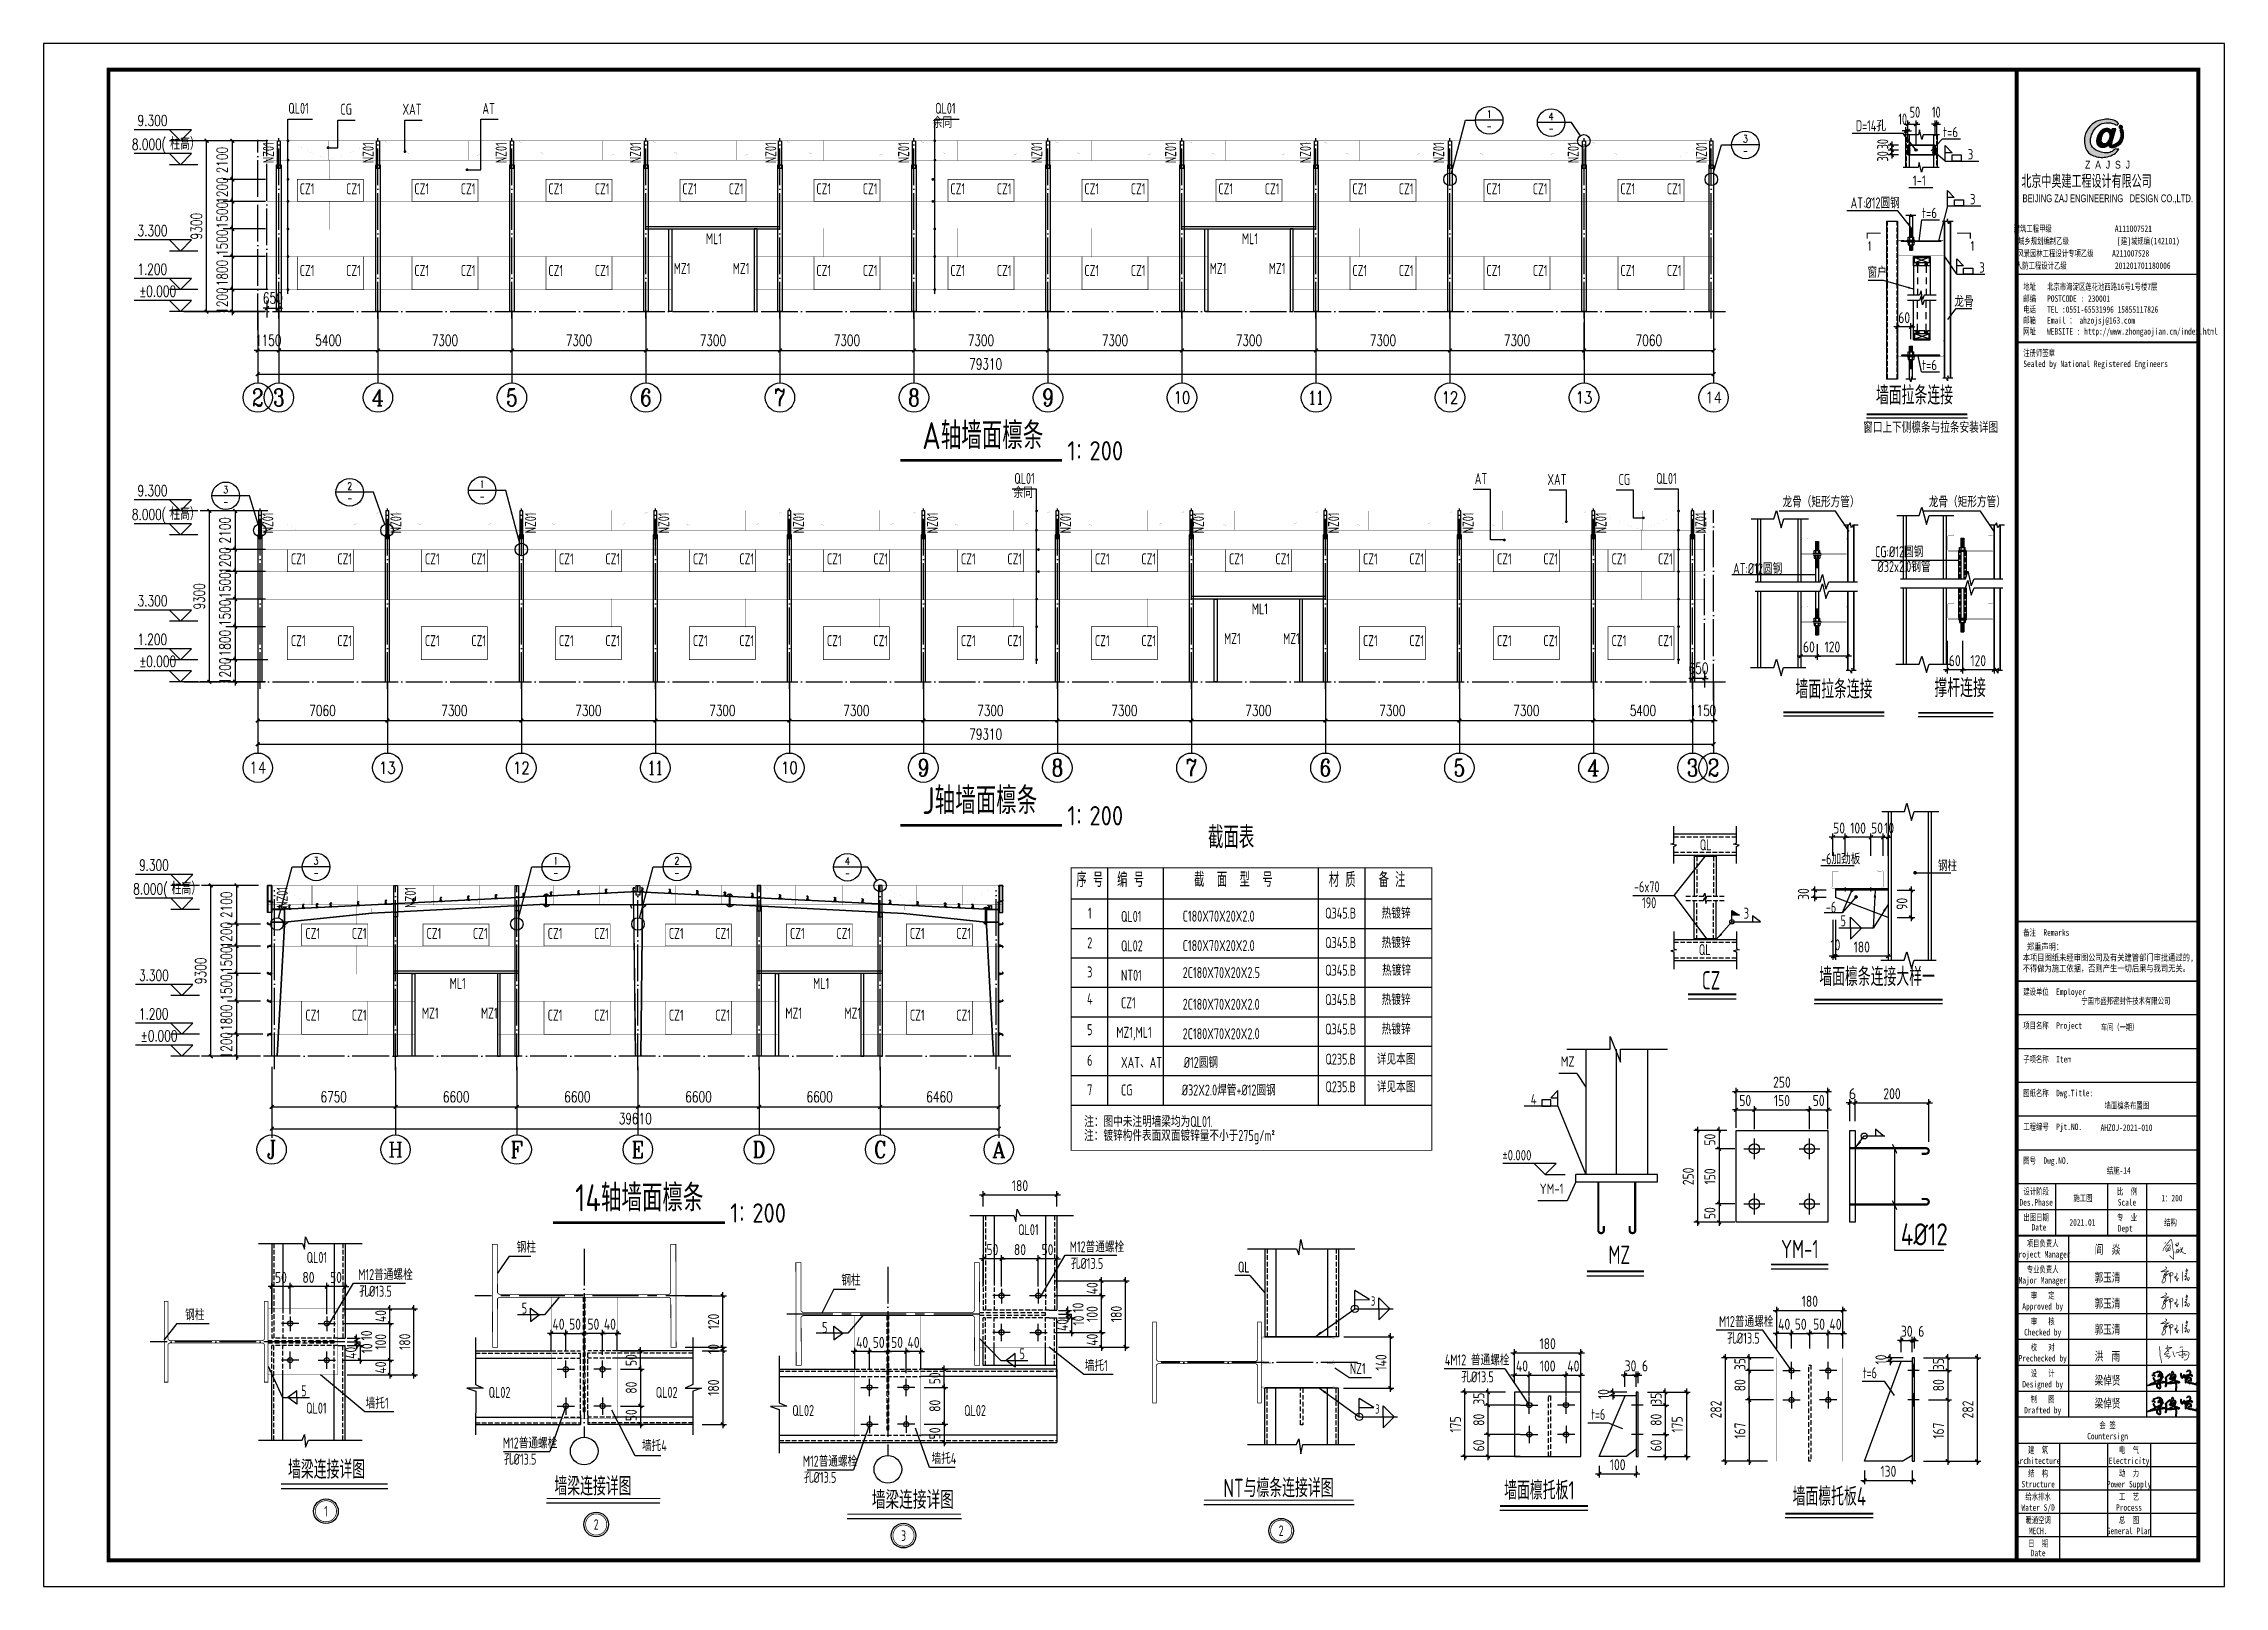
# Model space of a CAD drawing. Extents: x -89996 to 1006241, y -2176 to 440573.
# Drawn here: x 553607 to 672407, y -2176 to 81824 of the extents above; entities that cross this region are included whole.
import ezdxf
from ezdxf.enums import TextEntityAlignment as Align

# ---------------------------------------------------------------- set-up
doc = ezdxf.new("R2010")
doc.units = 0
doc.header["$LTSCALE"] = 1000
doc.header["$MEASUREMENT"] = 0
for name, pattern in [('CENTERX2', [4, 2.5, -0.5, 0.5, -0.5]), ('DASH', [0.35, 0.25, -0.1]), ('DASHED', [0.75, 0.5, -0.25]), ('DASHEDX2', [38.1, 25.4, -12.7]), ('DOTE', [2.42, 2, -0.2, 0.02, -0.2]), ('x2', [1.25, 0.75, -0.5])]:
    doc.linetypes.add(name, pattern=pattern)
doc.layers.add('_0', color=7, linetype='Continuous', lineweight=25)
for name, color, linetype in [('AXIS', 3, 'Continuous'), ('AXIS_TEXT', 7, 'Continuous'), ('BEAM', 4, 'Continuous'), ('DIM_ELEV', 3, 'Continuous'), ('DIM_IDEN', 3, 'Continuous'), ('DIM_SYMB', 3, 'Continuous'), ('DOTE', 1, 'DOTE'), ('GL', 150, 'Continuous'), ('GZ', 50, 'Continuous'), ('LT', 27, 'Continuous'), ('PUB_DIM', 3, 'Continuous'), ('PUB_TEXT', 7, 'Continuous'), ('PUB_TITLE', 4, 'Continuous'), ('PZ', 202, 'Continuous'), ('REIN', 1, 'Continuous'), ('STXT_HF', 7, 'Continuous'), ('STXT_HF_TEXT', 7, 'Continuous'), ('TEXT', 7, 'Continuous'), ('THIN', 7, 'Continuous'), ('WELD', 7, 'Continuous'), ('WINDOW', 4, 'Continuous'), ('图层5', 4, 'DASHEDX2'), ('图框文字', 120, 'Continuous'), ('图签', 3, 'Continuous'), ('填充', 251, 'Continuous'), ('天沟', 2, 'Continuous'), ('文字', 7, 'Continuous'), ('板', 243, 'Continuous'), ('框线', 252, 'Continuous'), ('细实线', 6, 'Continuous')]:
    doc.layers.add(name, color=color, linetype=linetype)
doc.styles.add('_gyy_title_Arial', font='arial.ttf', dxfattribs={"width": 0.7})
doc.styles.add('_gyy_title_ST', font='', dxfattribs={"width": 0.8})
doc.styles.add('_TCH_AXIS', font='COMPLEX', dxfattribs={"bigfont": 'GBCBIG'})
doc.styles.add('_TCH_DIM', font='SIMPLEX', dxfattribs={"bigfont": 'GBCBIG'})
doc.styles.add('_TCH_DIM_T3', font='SIMPLEX', dxfattribs={"width": 0.705882, "bigfont": 'GBCBIG'})
doc.styles.add('_TCH_LABEL', font='COMPLEX', dxfattribs={"bigfont": 'GBCBIG'})
doc.styles.add('C', font='tssdeng.shx', dxfattribs={"height": 3, "bigfont": 'tssdchn.shx'})
doc.styles.add('COMPLEX', font='COMPLEX')
doc.styles.add('HZ', font='txt.shx', dxfattribs={"width": 0.8, "bigfont": '000hztxt.shx'})
doc.styles.add('SIM-TSSC', font='simplex.shx', dxfattribs={"width": 0.8, "bigfont": 'tssdchn.shx'})
doc.styles.get("Standard").update_dxf_attribs({"font": 'gbenor.shx', "bigfont": 'gbcbig.shx'})
doc.styles.add('TSSD_Dimension', font='Tssdeng.shx', dxfattribs={"width": 0.8, "bigfont": 'hztxt.shx'})
doc.styles.add('TSSD_Label', font='tssdeng.shx', dxfattribs={"width": 0.7, "bigfont": 'hztxt.shx'})
doc.styles.add('TSSD_Norm', font='tssdeng.shx', dxfattribs={"bigfont": 'hztxt.shx'})
doc.styles.add('TSSD_Num', font='Tssdeng.shx', dxfattribs={"width": 0.7, "bigfont": 'hztxt.shx'})
doc.styles.add('标准字体', font='tssdeng.shx', dxfattribs={"width": 0.7, "bigfont": 'tssdchn.shx'})
doc.styles.get('_gyy_title_ST').set_extended_font_data('SimSun')
doc.dimstyles.new('_TCH_ARCH&&200', dxfattribs={"dimtxt": 595, "dimasz": 200, "dimexe": 500, "dimexo": 600, "dimgap": 252.5, "dimtad": 1, "dimdec": 0, "dimzin": 0, "dimdsep": 46, "dimtxsty": '_TCH_DIM_T3', "dimblk": 'ARCHTICK', "dimcen": 0.09, "dimclrt": 7, "dimazin": 2, "dimtfac": 1, "dimtdec": 0, "dimtix": 1, "dimtmove": 2, "dimatfit": 3, "dimfxl": 0, "dimtolj": 1, "dimtzin": 0, "dimarcsym": 0})
doc.dimstyles.new('TCH-200-1', dxfattribs={"dimtxt": 595, "dimasz": 200, "dimexe": 500, "dimexo": 600, "dimgap": 252.5, "dimtad": 1, "dimdec": 0, "dimzin": 0, "dimdsep": 46, "dimtxsty": '_TCH_DIM_T3', "dimblk": 'ARCHTICK', "dimcen": 0.09, "dimclrd": 3, "dimclre": 3, "dimclrt": 7, "dimazin": 2, "dimtfac": 1, "dimtdec": 0, "dimtix": 1, "dimtmove": 2, "dimatfit": 3, "dimfxl": 0, "dimtolj": 1, "dimtzin": 0, "dimarcsym": 0})
doc.dimstyles.new('TSSD_10_100', dxfattribs={"dimtxt": 300, "dimasz": 100, "dimexe": 100, "dimexo": 250, "dimgap": 100, "dimtad": 1, "dimdec": 0, "dimlfac": 0.1, "dimzin": 0, "dimdsep": 46, "dimtxsty": 'TSSD_Dimension', "dimblk": 'ARCHTICK', "dimblk1": 'ARCHTICK', "dimblk2": 'ARCHTICK', "dimcen": 0, "dimdle": 100, "dimclrt": 7, "dimadec": 0, "dimazin": 0, "dimtfac": 1, "dimtdec": 0, "dimtix": 1, "dimtmove": 2, "dimatfit": 3, "dimfxl": 0, "dimtolj": 1, "dimtzin": 0, "dimarcsym": 0})
doc.dimstyles.new('TSSD_20_200', dxfattribs={"dimtxt": 600, "dimasz": 200, "dimexe": 200, "dimexo": 500, "dimgap": 200, "dimtad": 1, "dimdec": 0, "dimlfac": 0.05, "dimzin": 0, "dimdsep": 46, "dimtxsty": 'TSSD_Dimension', "dimblk": 'ARCHTICK', "dimblk1": 'ARCHTICK', "dimblk2": 'ARCHTICK', "dimcen": 0, "dimdle": 200, "dimclrt": 7, "dimadec": 0, "dimazin": 0, "dimtfac": 1, "dimtdec": 0, "dimtix": 1, "dimtmove": 2, "dimatfit": 3, "dimfxl": 0, "dimtolj": 1, "dimtzin": 0, "dimarcsym": 0})
doc.dimstyles.new('TSSD_LEADER_STYLE_400.0', dxfattribs={"dimtxt": 1200, "dimasz": 400, "dimexe": 400, "dimexo": 1000, "dimgap": 0.09, "dimtad": 0, "dimtih": 1, "dimtoh": 1, "dimdec": 4, "dimzin": 0, "dimdsep": 46, "dimtxsty": 'Standard', "dimcen": 0.09, "dimdle": 400, "dimclrt": 7, "dimadec": 0, "dimazin": 0, "dimtfac": 1, "dimtdec": 4, "dimtofl": 0, "dimtmove": 0, "dimatfit": 3, "dimfxl": 0, "dimtolj": 1, "dimtzin": 0, "dimarcsym": 0})
pattern_1 = [(45, (-91653.534, 60312.29), (-22.4506403, 22.4506403), [])]

msp = doc.modelspace()

# ---------------------------------------------------------------- texts
at = {"layer": 'AXIS', "color": 3, "style": 'SIM-TSSC', "width": 0.8}
for p in [(652912.87, 70557.12, 1444.73), (658510.66, 70557.12, 1444.73)]:
    msp.add_text('1', height=500, dxfattribs=at).set_placement(p)
at = {"layer": 'AXIS_TEXT', "style": '_TCH_AXIS'}
for s, height, p, p2 in [('J', 992.13, (565769.12, 21111.69), (566288.81, 21111.69)), ('H', 811.03, (572392.5, 21202.24), (573164.92, 21202.24)), ('F', 890.88, (579039.33, 21162.32), (579718.1, 21162.32)), ('E', 890.88, (585639.33, 21162.32), (586318.1, 21162.32)), ('D', 870.51, (592226.36, 21172.5), (592931.06, 21172.5)), ('C', 911.38, (598853.22, 21152.07), (599504.2, 21152.07)), ('A', 850.37, (605274.27, 21182.57), (606003.15, 21182.57))]:
    msp.add_text(s, height=height, dxfattribs=at).set_placement(p, p2, align=Align.FIT)
at = {"layer": 'PUB_DIM', "color": 7, "style": 'TSSD_Dimension', "width": 0.8}
msp.add_text('4%%C12', height=1200, dxfattribs=at).set_placement((654776.68, 16390.05))
at = {"layer": 'PUB_TEXT'}
for s, height, style, width, p in [('9.300', 595, '_TCH_DIM', 0.705882, (558728.58, 77342.83)), ('t=6', 560, 'C', 0.8, (657082.52, 76728.03, 2686.72)), ('8.000(', 595, '_TCH_DIM', 0.705882, (558417.63, 76042.83)), ('3', 560, 'C', 0.8, (658428.39, 75517.53, 1241.99)), ('1-1', 560, 'C', 0.8, (655429.7, 74087.28, 1241.99)), ('t=6', 560, 'C', 0.8, (655935.81, 72325.9, 1444.73)), ('3', 560, 'C', 0.8, (658546.43, 73074.73, 1444.73)), ('3.300', 595, '_TCH_DIM', 0.705882, (558728.58, 71342.83)), ('1.200', 595, '_TCH_DIM', 0.705882, (558716.58, 69242.83)), ('3', 560, 'C', 0.8, (659050.91, 69356.62, 1444.73)), ('%%P0.000', 595, '_TCH_DIM', 0.705882, (558806.58, 68042.83)), ('t=6', 560, 'C', 0.8, (655937.23, 64046.67, 2889.46)), ('A轴墙面檩条', 1470, 'C', 0.8, (601471.61, 59745.63)), ('9.300', 595, '_TCH_DIM', 0.705882, (558728.58, 57187.7)), ('8.000(', 595, '_TCH_DIM', 0.705882, (558417.63, 55887.7)), ('3.300', 595, '_TCH_DIM', 0.705882, (558728.58, 51187.7)), ('1.200', 595, '_TCH_DIM', 0.705882, (558716.58, 49087.7)), ('%%P0.000', 595, '_TCH_DIM', 0.705882, (558806.58, 47887.7)), ('J轴墙面檩条', 1470, 'C', 0.8, (601471.61, 39875.44)), ('9.300', 595, '_TCH_DIM', 0.705882, (558805.9, 36796.55)), ('8.000(', 595, '_TCH_DIM', 0.705882, (558494.95, 35496.55)), ('3.300', 595, '_TCH_DIM', 0.705882, (558805.9, 30796.55)), ('1.200', 595, '_TCH_DIM', 0.705882, (558793.9, 28696.55)), ('%%P0.000', 595, '_TCH_DIM', 0.705882, (558883.9, 27496.55)), ('MZ', 560, 'C', 0.8, (636251.83, 26127.31)), ('%%C32X2.0焊管+%%C12圆钢', 600, 'TSSD_Dimension', 0.7, (615606.11, 24549.16)), ('4', 560, 'C', 0.8, (634622.29, 24065.46)), ('注：镀锌构件表面双面镀锌量不小于275g/m%%1402%%141', 600, 'TSSD_Dimension', 0.7, (610289.15, 22075.25)), ('注：图中未注明墙梁均为QL01.', 600, 'TSSD_Dimension', 0.7, (610296.99, 22832.68)), ('%%P0.000', 560, 'C', 0.8, (633071.03, 21019.3)), ('14轴墙面檩条', 1470, 'C', 0.8, (582562.08, 18243.71)), ('YM-1', 560, 'C', 0.8, (635103.71, 19193.96)), ('QL01', 600, 'TSSD_Dimension', 0.7, (606695.81, 16947.13)), ('M12普通螺栓', 600, 'TSSD_Dimension', 0.7, (609506.35, 16012.17)), ('QL01', 600, 'TSSD_Dimension', 0.7, (567935.95, 15434.05)), ('孔%%c13.5', 600, 'TSSD_Dimension', 0.7, (609566.78, 15105.28)), ('QL', 600, 'TSSD_Dimension', 0.7, (618669.84, 14911.61)), ('M12普通螺栓', 600, 'TSSD_Dimension', 0.7, (570746.49, 14499.1)), ('孔%%c13.5', 600, 'TSSD_Dimension', 0.7, (570806.92, 13592.21)), ('5', 600, 'TSSD_Dimension', 0.7, (579653.31, 12670.32)), ('5', 600, 'TSSD_Dimension', 0.7, (596016.26, 11617.08)), ('M12普通螺栓', 600, 'TSSD_Dimension', 0.7, (644877.36, 11944.55)), ('5', 600, 'TSSD_Dimension', 0.7, (606770.67, 10191.19)), ('孔%%c13.5', 600, 'TSSD_Dimension', 0.7, (645326.34, 11037.66)), ('NZ1', 600, 'TSSD_Dimension', 0.7, (624764.54, 9385.65)), ('4M12 普通螺栓', 600, 'TSSD_Dimension', 0.7, (629940.21, 9851.2)), ('孔%%c13.5', 600, 'TSSD_Dimension', 0.7, (630841.86, 8929.46)), ('t=6', 600, 'TSSD_Dimension', 0.7, (652710.94, 9153.4)), ('5', 600, 'TSSD_Dimension', 0.7, (567637.68, 8168.38)), ('QL02', 600, 'TSSD_Dimension', 0.7, (577850.19, 8086.84)), ('QL02', 600, 'TSSD_Dimension', 0.7, (586954.8, 8086.84)), ('QL01', 600, 'TSSD_Dimension', 0.7, (567908.54, 7228.54)), ('QL02', 600, 'TSSD_Dimension', 0.7, (594391.87, 7097.29)), ('QL02', 600, 'TSSD_Dimension', 0.7, (603754.45, 7097.29)), ('t=6', 600, 'TSSD_Dimension', 0.7, (637913.76, 6888.15)), ('孔%%c13.5', 600, 'TSSD_Dimension', 0.7, (578685.41, 4448.04)), ('孔%%c13.5', 600, 'TSSD_Dimension', 0.7, (595025.83, 3458.5)), ('墙梁连接详图', 980, 'C', 0.8, (598726.23, 2039.1))]:
    msp.add_text(s, height=height, dxfattribs=dict(at, style=style, width=width)).set_placement(p)
at = {"layer": 'PUB_TEXT', "style": '_TCH_LABEL', "width": 0.777778}
for p, p2 in [((632228.36, 77117.54), (632489.37, 77117.54)), ((635599.91, 76994.98), (635860.91, 76994.98)), ((646182.55, 75777.09), (646443.56, 75777.09)), ((570151.69, 56865.62), (570412.7, 56865.62)), ((577363.8, 56962.4), (577624.8, 56962.4)), ((563398, 56671.95), (563659, 56671.95)), ((568317.17, 36463.85), (568578.18, 36463.85)), ((581377.91, 36463.85), (581638.92, 36463.85)), ((587977.91, 36463.85), (588238.92, 36463.85)), ((597262.35, 36448.67), (597523.35, 36448.67))]:
    msp.add_text('-', height=391.51, dxfattribs=at).set_placement(p, p2, align=Align.FIT)
at = {"layer": 'PUB_TEXT', "style": '_TCH_LABEL'}
for s, height, p, p2 in [('1', 401.54, (632272.82, 77785.27), (632444.91, 77785.27)), ('4', 386.57, (635583.15, 77664.84), (635877.67, 77664.84)), ('3', 391.51, (646182.55, 76446.24), (646443.56, 76446.24)), ('3', 391.51, (563398, 57341.1), (563659, 57341.1)), ('2', 391.51, (570151.69, 57534.77), (570412.7, 57534.77)), ('1', 401.54, (577408.25, 57630.14), (577580.34, 57630.14)), ('3', 391.51, (568317.17, 37133), (568578.18, 37133)), ('1', 401.54, (581422.37, 37131.58), (581594.46, 37131.58)), ('2', 391.51, (587977.91, 37133), (588238.92, 37133)), ('4', 386.57, (597245.59, 37118.53), (597540.11, 37118.53))]:
    msp.add_text(s, height=height, dxfattribs=at).set_placement(p, p2, align=Align.FIT)
at = {"layer": 'PUB_TEXT', "style": '_TCH_DIM'}
for p in [(560497.63, 76042.83), (560497.63, 55887.7), (560574.95, 35496.55)]:
    msp.add_text('柱高）', height=675.177, dxfattribs=at).set_placement(p)
at = {"layer": 'PUB_TEXT'}
for p in [(609376.72, 59129.9), (609376.72, 39259.71), (591009.57, 17627.98)]:
    msp.add_text('1：200', height=1050, dxfattribs=at).set_placement(p)
at = {"layer": 'PUB_TITLE', "color": 6, "style": '_gyy_title_ST', "width": 0.7}
msp.add_text('墙面檩条布置图', height=353.535, dxfattribs=at).set_placement((667094.94, 24017.86), align=Align.MIDDLE)
for s, p in [('结施-14', (666654.49, 20286.89)), ('1：200', (669551.17, 18783.49))]:
    msp.add_text(s, height=353.535, dxfattribs=at).set_placement(p, align=Align.CENTER)
at = {"layer": 'STXT_HF_TEXT', "style": 'TSSD_Label', "width": 0.7}
for p in [(625904.84, 13113.75), (626139.91, 7236.67)]:
    msp.add_text('3', height=500, rotation=357.1242904, dxfattribs=at).set_placement(p)
at = {"layer": 'TEXT', "style": 'TSSD_Label', "width": 0.7}
for s, p in [('QL01', (568050.62, 77824.87)), ('CG', (570402.29, 77769.6)), ('XAT', (574193.51, 77769.6)), ('AT', (578188.54, 77814.51)), ('QL01', (603287.39, 77824.87)), ('余同', (603098.83, 77057.9)), ('QL01', (607599.62, 57669.73)), ('AT', (632246.16, 57659.37)), ('XAT', (636564.27, 57614.46)), ('CG', (640032.41, 57614.46)), ('QL01', (642569.94, 57669.73)), ('余同', (607495.12, 56902.77))]:
    msp.add_text(s, height=600, dxfattribs=at).set_placement(p, align=Align.BOTTOM_RIGHT)
at = {"layer": 'TEXT', "style": 'TSSD_Norm', "width": 0.7}
for p in [(566152.51, 75313.96), (571590.12, 75313.96), (578833.6, 75313.96), (586154.96, 75313.96), (593518.78, 75313.96), (600759.18, 75313.96), (608008.51, 75313.96), (615305.03, 75313.96), (622648.4, 75313.96), (629904.59, 75313.96), (637239.14, 75313.96), (644219.93, 75313.96), (566117.85, 55158.83), (573098.64, 55158.83), (580433.19, 55158.83), (587689.38, 55158.83), (595032.75, 55158.83), (602329.27, 55158.83), (609578.6, 55158.83), (616819, 55158.83), (624182.82, 55158.83), (631504.18, 55158.83), (638747.66, 55158.83), (644185.27, 55158.83), (566905.38, 34767.66, 0.05), (573886.16, 34767.66, 0.05)]:
    msp.add_text('NZ01', height=600, rotation=90, dxfattribs=at).set_placement(p)
at = {"layer": 'TEXT', "width": 0.7}
for s, height, style, p in [('CZ1', 600, 'TSSD_Label', (567557.81, 73622.19)), ('CZ1', 600, 'TSSD_Label', (570085.68, 73622.19)), ('CZ1', 600, 'TSSD_Label', (573802.81, 73622.19)), ('CZ1', 600, 'TSSD_Label', (576330.68, 73622.19)), ('CZ1', 600, 'TSSD_Label', (581102.81, 73622.19)), ('CZ1', 600, 'TSSD_Label', (583630.68, 73622.19)), ('CZ1', 600, 'TSSD_Label', (588402.81, 73622.19)), ('CZ1', 600, 'TSSD_Label', (590930.68, 73622.19)), ('CZ1', 600, 'TSSD_Label', (595702.81, 73622.19)), ('CZ1', 600, 'TSSD_Label', (598230.68, 73622.19)), ('CZ1', 600, 'TSSD_Label', (603002.81, 73622.19)), ('CZ1', 600, 'TSSD_Label', (605530.68, 73622.19)), ('CZ1', 600, 'TSSD_Label', (610302.81, 73622.19)), ('CZ1', 600, 'TSSD_Label', (612830.68, 73622.19)), ('CZ1', 600, 'TSSD_Label', (617602.81, 73622.19)), ('CZ1', 600, 'TSSD_Label', (620130.68, 73622.19)), ('CZ1', 600, 'TSSD_Label', (624902.81, 73622.19)), ('CZ1', 600, 'TSSD_Label', (627430.68, 73622.19)), ('CZ1', 600, 'TSSD_Label', (632202.81, 73622.19)), ('CZ1', 600, 'TSSD_Label', (634730.68, 73622.19)), ('CZ1', 600, 'TSSD_Label', (639502.81, 73622.19)), ('CZ1', 600, 'TSSD_Label', (642030.68, 73622.19)), ('ML1', 600, 'TSSD_Label', (589686.3, 70902.95)), ('ML1', 600, 'TSSD_Label', (618886.3, 70902.95)), ('CZ1', 600, 'TSSD_Label', (567557.81, 69171.15)), ('CZ1', 600, 'TSSD_Label', (570085.68, 69171.15)), ('CZ1', 600, 'TSSD_Label', (573802.81, 69171.15)), ('CZ1', 600, 'TSSD_Label', (576330.68, 69171.15)), ('CZ1', 600, 'TSSD_Label', (581102.81, 69171.15)), ('CZ1', 600, 'TSSD_Label', (583630.68, 69171.15)), ('MZ1', 600, 'TSSD_Label', (587932.48, 69283)), ('MZ1', 600, 'TSSD_Label', (591148.68, 69283)), ('CZ1', 600, 'TSSD_Label', (595702.81, 69171.15)), ('CZ1', 600, 'TSSD_Label', (598230.68, 69171.15)), ('CZ1', 600, 'TSSD_Label', (603002.81, 69171.15)), ('CZ1', 600, 'TSSD_Label', (605530.68, 69171.15)), ('CZ1', 600, 'TSSD_Label', (610302.81, 69171.15)), ('CZ1', 600, 'TSSD_Label', (612830.68, 69171.15)), ('MZ1', 600, 'TSSD_Label', (617132.48, 69283)), ('MZ1', 600, 'TSSD_Label', (620348.68, 69283)), ('CZ1', 600, 'TSSD_Label', (624902.81, 69171.15)), ('CZ1', 600, 'TSSD_Label', (627430.68, 69171.15)), ('CZ1', 600, 'TSSD_Label', (632202.81, 69171.15)), ('CZ1', 600, 'TSSD_Label', (634730.68, 69171.15)), ('CZ1', 600, 'TSSD_Label', (639502.81, 69171.15)), ('CZ1', 600, 'TSSD_Label', (642030.68, 69171.15)), ('龙骨', 600, '标准字体', (657695.83, 67482.91, -43.03)), ('窗口上下侧檩条与拉条安装详图', 600, '标准字体', (652731.27, 60631.71, -43.03)), ('CZ1', 600, 'TSSD_Label', (567079.41, 53467.05)), ('CZ1', 600, 'TSSD_Label', (569607.28, 53467.05)), ('CZ1', 600, 'TSSD_Label', (574379.41, 53467.05)), ('CZ1', 600, 'TSSD_Label', (576907.28, 53467.05)), ('CZ1', 600, 'TSSD_Label', (581679.41, 53467.05)), ('CZ1', 600, 'TSSD_Label', (584207.28, 53467.05)), ('CZ1', 600, 'TSSD_Label', (588979.41, 53467.05)), ('CZ1', 600, 'TSSD_Label', (591507.28, 53467.05)), ('CZ1', 600, 'TSSD_Label', (596279.41, 53467.05)), ('CZ1', 600, 'TSSD_Label', (598807.28, 53467.05)), ('CZ1', 600, 'TSSD_Label', (603579.41, 53467.05)), ('CZ1', 600, 'TSSD_Label', (606107.28, 53467.05)), ('CZ1', 600, 'TSSD_Label', (610879.41, 53467.05)), ('CZ1', 600, 'TSSD_Label', (613407.28, 53467.05)), ('CZ1', 600, 'TSSD_Label', (618179.41, 53467.05)), ('CZ1', 600, 'TSSD_Label', (620707.28, 53467.05)), ('CZ1', 600, 'TSSD_Label', (625479.41, 53467.05)), ('CZ1', 600, 'TSSD_Label', (628007.28, 53467.05)), ('CZ1', 600, 'TSSD_Label', (632779.41, 53467.05)), ('CZ1', 600, 'TSSD_Label', (635307.28, 53467.05)), ('CZ1', 600, 'TSSD_Label', (639024.41, 53467.05)), ('CZ1', 600, 'TSSD_Label', (641552.28, 53467.05)), ('ML1', 600, 'TSSD_Label', (619423.79, 50747.82)), ('CZ1', 600, 'TSSD_Label', (567079.41, 49016.01)), ('CZ1', 600, 'TSSD_Label', (569607.28, 49016.01)), ('CZ1', 600, 'TSSD_Label', (574379.41, 49016.01)), ('CZ1', 600, 'TSSD_Label', (576907.28, 49016.01)), ('CZ1', 600, 'TSSD_Label', (581679.41, 49016.01)), ('CZ1', 600, 'TSSD_Label', (584207.28, 49016.01)), ('CZ1', 600, 'TSSD_Label', (588979.41, 49016.01)), ('CZ1', 600, 'TSSD_Label', (591507.28, 49016.01)), ('CZ1', 600, 'TSSD_Label', (596279.41, 49016.01)), ('CZ1', 600, 'TSSD_Label', (598807.28, 49016.01)), ('CZ1', 600, 'TSSD_Label', (603579.41, 49016.01)), ('CZ1', 600, 'TSSD_Label', (606107.28, 49016.01)), ('CZ1', 600, 'TSSD_Label', (610879.41, 49016.01)), ('CZ1', 600, 'TSSD_Label', (613407.28, 49016.01)), ('MZ1', 600, 'TSSD_Label', (617912.95, 49127.86)), ('MZ1', 600, 'TSSD_Label', (621129.14, 49127.86)), ('CZ1', 600, 'TSSD_Label', (625479.41, 49016.01)), ('CZ1', 600, 'TSSD_Label', (628007.28, 49016.01)), ('CZ1', 600, 'TSSD_Label', (632779.41, 49016.01)), ('CZ1', 600, 'TSSD_Label', (635307.28, 49016.01)), ('CZ1', 600, 'TSSD_Label', (639024.41, 49016.01)), ('CZ1', 600, 'TSSD_Label', (641552.28, 49016.01)), ('QL01', 599.999, 'TSSD_Norm', (612297.29, 34001.64)), ('C180X70X20X2.0', 599.9985, 'TSSD_Norm', (615658.38, 34015.44)), ('CZ1', 600, 'TSSD_Label', (567866.93, 33075.88, 0.05)), ('CZ1', 600, 'TSSD_Label', (570394.81, 33075.88, 0.05)), ('CZ1', 600, 'TSSD_Label', (574466.81, 33075.88, 0.05)), ('CZ1', 600, 'TSSD_Label', (576994.68, 33075.88, 0.05)), ('CZ1', 600, 'TSSD_Label', (581066.81, 33075.88, 0.05)), ('CZ1', 600, 'TSSD_Label', (583594.68, 33075.88, 0.05)), ('CZ1', 600, 'TSSD_Label', (587666.81, 33075.88, 0.05)), ('CZ1', 600, 'TSSD_Label', (590194.68, 33075.88, 0.05)), ('CZ1', 600, 'TSSD_Label', (594266.81, 33075.88, 0.05)), ('CZ1', 600, 'TSSD_Label', (596794.68, 33075.88, 0.05)), ('CZ1', 600, 'TSSD_Label', (600796.81, 33075.88, 0.05)), ('CZ1', 600, 'TSSD_Label', (603324.68, 33075.88, 0.05)), ('QL02', 599.999, 'TSSD_Norm', (612297.29, 32398.82)), ('C180X70X20X2.0', 599.9985, 'TSSD_Norm', (615658.38, 32412.62)), ('ML1', 600, 'TSSD_Label', (575726.06, 30354.59)), ('ML1', 600, 'TSSD_Label', (595526.06, 30354.59)), ('NT01', 599.999, 'TSSD_Norm', (612297.29, 30795.44)), ('2C180X70X20X2.5', 599.9985, 'TSSD_Norm', (615658.38, 30942)), ('CZ', 1000, 'TSSD_Label', (643942.53, 30321.58)), ('CZ1', 599.999, 'TSSD_Norm', (612297.29, 29293.18)), ('2C180X70X20X2.0', 599.9985, 'TSSD_Norm', (615658.38, 29218.54)), ('CZ1', 600, 'TSSD_Label', (567866.93, 28624.84, 0.05)), ('CZ1', 600, 'TSSD_Label', (570394.81, 28624.84, 0.05)), ('MZ1', 600, 'TSSD_Label', (574215.22, 28734.63)), ('MZ1', 600, 'TSSD_Label', (577431.41, 28734.63)), ('CZ1', 600, 'TSSD_Label', (581066.81, 28624.84, 0.05)), ('CZ1', 600, 'TSSD_Label', (583594.68, 28624.84, 0.05)), ('CZ1', 600, 'TSSD_Label', (587666.81, 28624.84, 0.05)), ('CZ1', 600, 'TSSD_Label', (590194.68, 28624.84, 0.05)), ('MZ1', 600, 'TSSD_Label', (594015.22, 28734.63)), ('MZ1', 600, 'TSSD_Label', (597231.41, 28734.63)), ('CZ1', 600, 'TSSD_Label', (600796.81, 28624.84, 0.05)), ('CZ1', 600, 'TSSD_Label', (603324.68, 28624.84, 0.05)), ('MZ1,ML1', 599.999, 'TSSD_Norm', (612047.18, 27690.36)), ('2C180X70X20X2.0', 599.9985, 'TSSD_Norm', (615658.38, 27615.72)), ('XAT、AT', 599.999, 'TSSD_Norm', (612297.29, 26051.98)), ('%%C12圆钢', 599.999, 'TSSD_Norm', (615715.34, 26051.98)), ('CG', 599.999, 'TSSD_Norm', (612297.29, 24549.16)), ('YM-1', 1000, 'TSSD_Label', (648257.49, 15690.43)), ('MZ', 1000, 'TSSD_Label', (638855.69, 15377.5)), ('墙梁连接详图', 1000, 'TSSD_Label', (566921.39, 3682.4)), ('墙梁连接详图', 1000, 'TSSD_Label', (581433.56, 2773.84)), ('NT与檩条连接详图', 1000, 'TSSD_Label', (617879.75, 2675.56)), ('墙面檩托板1', 1000, 'TSSD_Label', (633174.62, 2551.9)), ('墙面檩托板4', 1000, 'TSSD_Label', (648886.58, 2219.8))]:
    msp.add_text(s, height=height, dxfattribs=dict(at, style=style)).set_placement(p)
at = {"layer": 'TEXT', "style": 'TSSD_Label', "width": 0.7}
for s, p in [('墙面拉条连接', (653425.92, 61874.06, 1444.73)), ('墙面拉条连接', (649043.59, 45866.79)), ('撑杆连接', (656613.08, 45939.25)), ('墙面檩条连接大样一', (650338.77, 30214.28))]:
    msp.add_text(s, height=1000, dxfattribs=at).set_placement(p, align=Align.BOTTOM_LEFT)
at = {"layer": 'TEXT', "style": 'TSSD_Norm', "width": 0.7}
for s, height, p in [('截面表', 1199.997, (618299.29, 37645.3)), ('序 号', 799.998, (610597.42, 35659.51)), ('编 号', 799.998, (612821.59, 35659.51)), ('截  面  型  号', 799.998, (618419, 35672.02)), ('材 质', 799.998, (624353, 35659.51)), ('备 注', 799.998, (627063.1, 35659.51)), ('1', 600, (610597.42, 34001.64)), ('Q345.B', 599.999, (624263.76, 34001.64)), ('热镀锌', 599.999, (627285.91, 34001.64)), ('2', 600, (610597.42, 32385.23)), ('Q345.B', 599.999, (624263.76, 32398.82)), ('热镀锌', 599.999, (627285.91, 32398.82)), ('3', 600, (610597.42, 30795.76)), ('Q345.B', 599.999, (624263.76, 30896)), ('热镀锌', 599.999, (627309.16, 30888.73)), ('4', 600, (610597.42, 29336.96)), ('Q345.B', 599.999, (624263.76, 29293.18)), ('热镀锌', 599.999, (627285.91, 29293.18)), ('热镀锌', 599.999, (627285.91, 27690.36)), ('5', 600, (610597.42, 27654.8)), ('Q345.B', 599.999, (624263.76, 27690.36)), ('6', 600, (610597.42, 25987.54)), ('Q235.B', 599.999, (624263.76, 26051.98)), ('详见本图', 599.999, (627285.91, 26051.98)), ('7', 600, (610597.42, 24384.72)), ('Q235.B', 599.999, (624263.76, 24549.16)), ('详见本图', 599.999, (627285.91, 24549.16))]:
    msp.add_text(s, height=height, dxfattribs=at).set_placement(p, align=Align.BOTTOM_CENTER)
at = {"layer": 'THIN', "width": 0.7}
for s, style, p in [('D=14孔', 'TSSD_Dimension', (652328.63, 77054.37, 67839.11)), ('AT:%%C12圆钢', 'TSSD_Dimension', (652045.72, 72852.53, 68041.86)), ('窗户', '标准字体', (652965.84, 69072.95)), ('龙骨（矩形方管）', 'TSSD_Dimension', (648332.33, 56576.71)), ('龙骨（矩形方管）', 'TSSD_Dimension', (656302.52, 56576.71)), ('AT:%%C12圆钢', 'TSSD_Dimension', (645643.22, 52942.03, 66146.41)), ('CG:%%C12圆钢', 'TSSD_Dimension', (653376.79, 53859.5, 64691.34)), ('%%C32x2.0钢管', 'TSSD_Dimension', (653507.25, 53052.02, 64691.34)), ('QL', 'TSSD_Dimension', (643831.16, 37900.55)), ('-6加劲板', 'TSSD_Dimension', (650438.03, 37136.5)), ('钢柱', 'TSSD_Dimension', (656801.79, 36765.56)), ('-6x70', 'TSSD_Dimension', (640245.54, 35616.08)), ('190', 'TSSD_Dimension', (640685.76, 34746.76)), ('3', 'TSSD_Dimension', (646228.33, 34176.54)), ('-6', 'TSSD_Dimension', (650698.75, 34505.8)), ('5', 'TSSD_Dimension', (651496.9, 33767.52)), ('QL', 'TSSD_Dimension', (643779.92, 32195.62)), ('钢柱', 'TSSD_Dimension', (561317.46, 12316.99))]:
    msp.add_text(s, height=600, dxfattribs=dict(at, style=style)).set_placement(p)
at = {"layer": '文字', "style": 'TSSD_Dimension', "width": 0.7}
for s, p in [('钢柱', (579380.35, 15997.1)), ('钢柱', (597063.68, 14200.15)), ('墙托1', (610330.27, 9548.07)), ('墙托1', (571153.65, 7500.86)), ('M12普通螺栓', (578624.98, 5329.71)), ('墙托4', (586206.48, 5189.34)), ('M12普通螺栓', (594965.39, 4340.17)), ('墙托4', (601976.83, 4490.21))]:
    msp.add_text(s, height=600, dxfattribs=at).set_placement(p)

# ---------------------------------------------------------------- blocks, each defined once
blk = doc.blocks.new('_ArchTick')
at = {"color": 0, "linetype": 'ByBlock', "const_width": 0.4}
blk.add_lwpolyline([(-0.5, -0.5), (0.5, 0.5)], dxfattribs=at)
blk = doc.blocks.new('*D450')
at = {"layer": 'AXIS', "color": 0, "linetype": 'ByBlock', "lineweight": -2, "transparency": 16777216}
for p, q in [((653351, 38613), (651551, 38613)), ((651751, 37601), (651751, 38813)), ((653151, 37601), (653151, 38813))]:
    blk.add_line(p, q, dxfattribs=at)
at = {"layer": 'Defpoints', "color": 0, "linetype": 'ByBlock', "transparency": 16777216}
for p in [(651751, 38613), (651751, 37101), (653151, 37101)]:
    blk.add_point(p, dxfattribs=at)
at = {"layer": 'AXIS', "color": 0, "linetype": 'ByBlock', "lineweight": -2, "transparency": 16777216, "xscale": 200, "yscale": 200, "zscale": 200, "rotation": 180}
blk.add_blockref('_ArchTick', (651751, 38613), dxfattribs=at)
at = {"layer": 'AXIS', "color": 0, "linetype": 'ByBlock', "lineweight": -2, "transparency": 16777216, "xscale": 200, "yscale": 200, "zscale": 200}
blk.add_blockref('_ArchTick', (653151, 38613), dxfattribs=at)
at = {"layer": 'AXIS', "color": 7, "linetype": 'ByBlock', "transparency": 16777216, "insert": (652451, 39113), "char_height": 600, "attachment_point": 5, "style": 'TSSD_Dimension'}
blk.add_mtext('\\A1;100', dxfattribs=at)
blk = doc.blocks.new('*D451')
at = {"layer": 'AXIS', "color": 0, "linetype": 'ByBlock', "lineweight": -2, "transparency": 16777216}
for p, q in [((651084, 38613), (650884, 38613)), ((651084, 37601), (651084, 38813)), ((651751, 38613), (651084, 38613)), ((651751, 37601), (651751, 38813)), ((651751, 38613), (651951, 38613))]:
    blk.add_line(p, q, dxfattribs=at)
at = {"layer": 'Defpoints', "color": 0, "linetype": 'ByBlock', "transparency": 16777216}
for p in [(651084, 38613), (651084, 37101), (651751, 37101)]:
    blk.add_point(p, dxfattribs=at)
at = {"layer": 'AXIS', "color": 0, "linetype": 'ByBlock', "lineweight": -2, "transparency": 16777216, "xscale": 200, "yscale": 200, "zscale": 200}
blk.add_blockref('_ArchTick', (651084, 38613), dxfattribs=at)
at = {"layer": 'AXIS', "color": 0, "linetype": 'ByBlock', "lineweight": -2, "transparency": 16777216, "xscale": 200, "yscale": 200, "zscale": 200, "rotation": 180}
blk.add_blockref('_ArchTick', (651751, 38613), dxfattribs=at)
at = {"layer": 'AXIS', "color": 7, "linetype": 'ByBlock', "transparency": 16777216, "insert": (651418, 39113), "char_height": 600, "attachment_point": 5, "style": 'TSSD_Dimension'}
blk.add_mtext('\\A1;50', dxfattribs=at)
blk = doc.blocks.new('*D452')
at = {"layer": 'AXIS', "color": 0, "linetype": 'ByBlock', "lineweight": -2, "transparency": 16777216}
for p, q in [((650718, 35728), (649904, 35728)), ((650104, 35126), (650104, 35928)), ((650718, 35326), (649904, 35326))]:
    blk.add_line(p, q, dxfattribs=at)
at = {"layer": 'Defpoints', "color": 0, "linetype": 'ByBlock', "transparency": 16777216}
for p in [(650104, 35728), (651218, 35728), (651218, 35326)]:
    blk.add_point(p, dxfattribs=at)
at = {"layer": 'AXIS', "color": 0, "linetype": 'ByBlock', "lineweight": -2, "transparency": 16777216, "xscale": 200, "yscale": 200, "zscale": 200}
for p, rotation in [((650104, 35728), 90), ((650104, 35326), 270)]:
    blk.add_blockref('_ArchTick', p, dxfattribs=dict(at, rotation=rotation))
at = {"layer": 'AXIS', "color": 7, "linetype": 'ByBlock', "transparency": 16777216, "insert": (649476, 35519), "char_height": 600, "attachment_point": 5, "rotation": 90, "style": 'TSSD_Dimension'}
blk.add_mtext('\\A1;30', dxfattribs=at)
blk = doc.blocks.new('*D453')
at = {"layer": 'AXIS', "color": 0, "linetype": 'ByBlock', "lineweight": -2, "transparency": 16777216}
for p, q in [((653151, 38613), (652951, 38613)), ((653151, 37601), (653151, 38813)), ((653818, 38613), (653151, 38613)), ((653818, 37601), (653818, 38813)), ((653818, 38613), (654018, 38613))]:
    blk.add_line(p, q, dxfattribs=at)
at = {"layer": 'Defpoints', "color": 0, "linetype": 'ByBlock', "transparency": 16777216}
for p in [(653151, 38613), (653151, 37101), (653818, 37101)]:
    blk.add_point(p, dxfattribs=at)
at = {"layer": 'AXIS', "color": 0, "linetype": 'ByBlock', "lineweight": -2, "transparency": 16777216, "xscale": 200, "yscale": 200, "zscale": 200}
blk.add_blockref('_ArchTick', (653151, 38613), dxfattribs=at)
at = {"layer": 'AXIS', "color": 0, "linetype": 'ByBlock', "lineweight": -2, "transparency": 16777216, "xscale": 200, "yscale": 200, "zscale": 200, "rotation": 180}
blk.add_blockref('_ArchTick', (653818, 38613), dxfattribs=at)
at = {"layer": 'AXIS', "color": 7, "linetype": 'ByBlock', "transparency": 16777216, "insert": (653484, 39113), "char_height": 600, "attachment_point": 5, "style": 'TSSD_Dimension'}
blk.add_mtext('\\A1;50', dxfattribs=at)
blk = doc.blocks.new('*D454')
at = {"layer": 'AXIS', "color": 0, "linetype": 'ByBlock', "lineweight": -2, "transparency": 16777216}
for p, q in [((651085, 34123), (651085, 31935)), ((651218, 34123), (651218, 31935)), ((651085, 32135), (650885, 32135)), ((651218, 32135), (651085, 32135)), ((651218, 32135), (651418, 32135))]:
    blk.add_line(p, q, dxfattribs=at)
at = {"layer": 'Defpoints', "color": 0, "linetype": 'ByBlock', "transparency": 16777216}
for p in [(651085, 34623), (651218, 34623), (651085, 32135)]:
    blk.add_point(p, dxfattribs=at)
at = {"layer": 'AXIS', "color": 0, "linetype": 'ByBlock', "lineweight": -2, "transparency": 16777216, "xscale": 200, "yscale": 200, "zscale": 200}
blk.add_blockref('_ArchTick', (651085, 32135), dxfattribs=at)
at = {"layer": 'AXIS', "color": 0, "linetype": 'ByBlock', "lineweight": -2, "transparency": 16777216, "xscale": 200, "yscale": 200, "zscale": 200, "rotation": 180}
blk.add_blockref('_ArchTick', (651218, 32135), dxfattribs=at)
at = {"layer": 'AXIS', "color": 7, "linetype": 'ByBlock', "transparency": 16777216, "insert": (651218, 32751), "char_height": 600, "attachment_point": 5, "style": 'TSSD_Dimension'}
blk.add_mtext('\\A1;10', dxfattribs=at)
blk = doc.blocks.new('*D455')
at = {"layer": 'AXIS', "color": 0, "linetype": 'ByBlock', "lineweight": -2, "transparency": 16777216}
for p, q in [((651218, 34123), (651218, 31935)), ((654084, 34209), (654084, 31935)), ((654284, 32135), (651018, 32135))]:
    blk.add_line(p, q, dxfattribs=at)
at = {"layer": 'Defpoints', "color": 0, "linetype": 'ByBlock', "transparency": 16777216}
for p in [(651218, 34623), (654084, 34709), (651218, 32135)]:
    blk.add_point(p, dxfattribs=at)
at = {"layer": 'AXIS', "color": 0, "linetype": 'ByBlock', "lineweight": -2, "transparency": 16777216, "xscale": 200, "yscale": 200, "zscale": 200, "rotation": 180}
blk.add_blockref('_ArchTick', (651218, 32135), dxfattribs=at)
at = {"layer": 'AXIS', "color": 0, "linetype": 'ByBlock', "lineweight": -2, "transparency": 16777216, "xscale": 200, "yscale": 200, "zscale": 200}
blk.add_blockref('_ArchTick', (654084, 32135), dxfattribs=at)
at = {"layer": 'AXIS', "color": 7, "linetype": 'ByBlock', "transparency": 16777216, "insert": (652651, 32635), "char_height": 600, "attachment_point": 5, "style": 'TSSD_Dimension'}
blk.add_mtext('\\A1;180', dxfattribs=at)
blk = doc.blocks.new('_WELD004')
at = {"color": 0, "linetype": 'ByBlock'}
for p, q in [((0, 1), (1, 0)), ((0, 0), (0, 1))]:
    blk.add_line(p, q, dxfattribs=at)
blk = doc.blocks.new('*D456')
at = {"layer": 'AXIS', "color": 0, "linetype": 'ByBlock', "lineweight": -2, "transparency": 16777216}
for p, q in [((654584, 35728), (655543, 35728)), ((655343, 35928), (655343, 34043)), ((654584, 34243), (655543, 34243))]:
    blk.add_line(p, q, dxfattribs=at)
at = {"layer": 'Defpoints', "color": 0, "linetype": 'ByBlock', "transparency": 16777216}
for p in [(654084, 35728), (654084, 34243), (655343, 34243)]:
    blk.add_point(p, dxfattribs=at)
at = {"layer": 'AXIS', "color": 0, "linetype": 'ByBlock', "lineweight": -2, "transparency": 16777216, "xscale": 200, "yscale": 200, "zscale": 200}
for p, rotation in [((655343, 35728), 90), ((655343, 34243), 270)]:
    blk.add_blockref('_ArchTick', p, dxfattribs=dict(at, rotation=rotation))
at = {"layer": 'AXIS', "color": 7, "linetype": 'ByBlock', "transparency": 16777216, "insert": (654843, 34986), "char_height": 600, "attachment_point": 5, "rotation": 90, "style": 'TSSD_Dimension'}
blk.add_mtext('\\A1;90', dxfattribs=at)
blk = doc.blocks.new('*D457')
at = {"layer": 'AXIS', "color": 0, "linetype": 'ByBlock', "lineweight": -2, "transparency": 16777216}
for p, q in [((653818, 38613), (653618, 38613)), ((653818, 37601), (653818, 38813)), ((653818, 38613), (654084, 38613)), ((654084, 37601), (654084, 38813)), ((654084, 38613), (654284, 38613))]:
    blk.add_line(p, q, dxfattribs=at)
at = {"layer": 'Defpoints', "color": 0, "linetype": 'ByBlock', "transparency": 16777216}
for p in [(654084, 38613), (653818, 37101), (654084, 37101)]:
    blk.add_point(p, dxfattribs=at)
at = {"layer": 'AXIS', "color": 0, "linetype": 'ByBlock', "lineweight": -2, "transparency": 16777216, "xscale": 200, "yscale": 200, "zscale": 200}
blk.add_blockref('_ArchTick', (653818, 38613), dxfattribs=at)
at = {"layer": 'AXIS', "color": 0, "linetype": 'ByBlock', "lineweight": -2, "transparency": 16777216, "xscale": 200, "yscale": 200, "zscale": 200, "rotation": 180}
blk.add_blockref('_ArchTick', (654084, 38613), dxfattribs=at)
at = {"layer": 'AXIS', "color": 7, "linetype": 'ByBlock', "transparency": 16777216, "insert": (654144, 39113), "char_height": 600, "attachment_point": 5, "style": 'TSSD_Dimension'}
blk.add_mtext('\\A1;10', dxfattribs=at)
blk = doc.blocks.new('*D458')
at = {"layer": 'AXIS', "color": 0, "linetype": 'ByBlock', "lineweight": -2, "transparency": 16777216}
for p, q in [((649330, 49126), (649330, 48272)), ((650215, 49126), (650215, 48272)), ((649330, 48472), (649130, 48472)), ((650215, 48472), (649330, 48472)), ((650215, 48472), (650415, 48472))]:
    blk.add_line(p, q, dxfattribs=at)
at = {"layer": 'Defpoints', "color": 0, "linetype": 'ByBlock', "transparency": 16777216}
for p in [(649330, 49626), (650215, 49626, 2889), (649330, 48472)]:
    blk.add_point(p, dxfattribs=at)
at = {"layer": 'AXIS', "color": 0, "linetype": 'ByBlock', "lineweight": -2, "transparency": 16777216, "xscale": 200, "yscale": 200, "zscale": 200}
blk.add_blockref('_ArchTick', (649330, 48472), dxfattribs=at)
at = {"layer": 'AXIS', "color": 0, "linetype": 'ByBlock', "lineweight": -2, "transparency": 16777216, "xscale": 200, "yscale": 200, "zscale": 200, "rotation": 180}
blk.add_blockref('_ArchTick', (650215, 48472), dxfattribs=at)
at = {"layer": 'AXIS', "color": 7, "linetype": 'ByBlock', "transparency": 16777216, "insert": (649773, 48972), "char_height": 600, "attachment_point": 5, "style": 'TSSD_Dimension'}
blk.add_mtext('\\A1;60', dxfattribs=at)
blk = doc.blocks.new('*D459')
at = {"layer": 'AXIS', "color": 0, "linetype": 'ByBlock', "lineweight": -2, "transparency": 16777216}
for p, q in [((650215, 49126), (650215, 48272)), ((651890, 49033), (651890, 48272)), ((652090, 48472), (650015, 48472))]:
    blk.add_line(p, q, dxfattribs=at)
at = {"layer": 'Defpoints', "color": 0, "linetype": 'ByBlock', "transparency": 16777216}
for p in [(650215, 49626, 2889), (651890, 49533), (650215, 48472)]:
    blk.add_point(p, dxfattribs=at)
at = {"layer": 'AXIS', "color": 0, "linetype": 'ByBlock', "lineweight": -2, "transparency": 16777216, "xscale": 200, "yscale": 200, "zscale": 200, "rotation": 180}
blk.add_blockref('_ArchTick', (650215, 48472), dxfattribs=at)
at = {"layer": 'AXIS', "color": 0, "linetype": 'ByBlock', "lineweight": -2, "transparency": 16777216, "xscale": 200, "yscale": 200, "zscale": 200}
blk.add_blockref('_ArchTick', (651890, 48472), dxfattribs=at)
at = {"layer": 'AXIS', "color": 7, "linetype": 'ByBlock', "transparency": 16777216, "insert": (651053, 48972), "char_height": 600, "attachment_point": 5, "style": 'TSSD_Dimension'}
blk.add_mtext('\\A1;120', dxfattribs=at)
blk = doc.blocks.new('*D460')
at = {"layer": 'AXIS', "color": 0, "linetype": 'ByBlock', "lineweight": -2, "transparency": 16777216}
for p, q in [((658135, 49305), (658135, 47526)), ((659860, 49212), (659860, 47526)), ((660060, 47726), (657935, 47726))]:
    blk.add_line(p, q, dxfattribs=at)
at = {"layer": 'Defpoints', "color": 0, "linetype": 'ByBlock', "transparency": 16777216}
for p in [(658135, 49805, 2889), (659860, 49712), (658135, 47726)]:
    blk.add_point(p, dxfattribs=at)
at = {"layer": 'AXIS', "color": 0, "linetype": 'ByBlock', "lineweight": -2, "transparency": 16777216, "xscale": 200, "yscale": 200, "zscale": 200, "rotation": 180}
blk.add_blockref('_ArchTick', (658135, 47726), dxfattribs=at)
at = {"layer": 'AXIS', "color": 0, "linetype": 'ByBlock', "lineweight": -2, "transparency": 16777216, "xscale": 200, "yscale": 200, "zscale": 200}
blk.add_blockref('_ArchTick', (659860, 47726), dxfattribs=at)
at = {"layer": 'AXIS', "color": 7, "linetype": 'ByBlock', "transparency": 16777216, "insert": (658998, 48226), "char_height": 600, "attachment_point": 5, "style": 'TSSD_Dimension'}
blk.add_mtext('\\A1;120', dxfattribs=at)
blk = doc.blocks.new('*D461')
at = {"layer": 'AXIS', "color": 0, "linetype": 'ByBlock', "lineweight": -2, "transparency": 16777216}
for p, q in [((657300, 49305), (657300, 47526)), ((658135, 49305), (658135, 47526)), ((657300, 47726), (657100, 47726)), ((658135, 47726), (657300, 47726)), ((658135, 47726), (658335, 47726))]:
    blk.add_line(p, q, dxfattribs=at)
at = {"layer": 'Defpoints', "color": 0, "linetype": 'ByBlock', "transparency": 16777216}
for p in [(657300, 49805), (658135, 49805), (657300, 47726)]:
    blk.add_point(p, dxfattribs=at)
at = {"layer": 'AXIS', "color": 0, "linetype": 'ByBlock', "lineweight": -2, "transparency": 16777216, "xscale": 200, "yscale": 200, "zscale": 200}
blk.add_blockref('_ArchTick', (657300, 47726), dxfattribs=at)
at = {"layer": 'AXIS', "color": 0, "linetype": 'ByBlock', "lineweight": -2, "transparency": 16777216, "xscale": 200, "yscale": 200, "zscale": 200, "rotation": 180}
blk.add_blockref('_ArchTick', (658135, 47726), dxfattribs=at)
at = {"layer": 'AXIS', "color": 7, "linetype": 'ByBlock', "transparency": 16777216, "insert": (657718, 48226), "char_height": 600, "attachment_point": 5, "style": 'TSSD_Dimension'}
blk.add_mtext('\\A1;60', dxfattribs=at)
blk = doc.blocks.new('_ARROW')
blk.add_solid([(0, 0), (-1, 0.1), (-1, -0.1)])
blk = doc.blocks.new('*D609')
at = {"layer": 'AXIS', "color": 0, "linetype": 'ByBlock', "lineweight": -2, "transparency": 16777216}
for p, q in [((647853, 7974), (646319, 7974)), ((646519, 8174), (646519, 4434)), ((647525, 4634), (646319, 4634))]:
    blk.add_line(p, q, dxfattribs=at)
at = {"layer": 'Defpoints', "color": 0, "linetype": 'ByBlock', "transparency": 16777216}
for p in [(648353, 7974), (646519, 4634), (648025, 4634)]:
    blk.add_point(p, dxfattribs=at)
at = {"layer": 'AXIS', "color": 0, "linetype": 'ByBlock', "lineweight": -2, "transparency": 16777216, "xscale": 200, "yscale": 200, "zscale": 200}
for p, rotation in [((646519, 7974), 90), ((646519, 4634), 270)]:
    blk.add_blockref('_ArchTick', p, dxfattribs=dict(at, rotation=rotation))
at = {"layer": 'AXIS', "color": 7, "linetype": 'ByBlock', "transparency": 16777216, "insert": (646019, 6304), "char_height": 600, "attachment_point": 5, "rotation": 90, "style": 'TSSD_Dimension'}
blk.add_mtext('\\A1;167', dxfattribs=at)
blk = doc.blocks.new('*D610')
at = {"layer": 'AXIS', "color": 0, "linetype": 'ByBlock', "lineweight": -2, "transparency": 16777216}
for p, q in [((647853, 9574), (646319, 9574)), ((646519, 7774), (646519, 9774)), ((647853, 7974), (646319, 7974))]:
    blk.add_line(p, q, dxfattribs=at)
at = {"layer": 'Defpoints', "color": 0, "linetype": 'ByBlock', "transparency": 16777216}
for p in [(646519, 9574), (648353, 9574), (648353, 7974)]:
    blk.add_point(p, dxfattribs=at)
at = {"layer": 'AXIS', "color": 0, "linetype": 'ByBlock', "lineweight": -2, "transparency": 16777216, "xscale": 200, "yscale": 200, "zscale": 200}
for p, rotation in [((646519, 9574), 90), ((646519, 7974), 270)]:
    blk.add_blockref('_ArchTick', p, dxfattribs=dict(at, rotation=rotation))
at = {"layer": 'AXIS', "color": 7, "linetype": 'ByBlock', "transparency": 16777216, "insert": (646019, 8774), "char_height": 600, "attachment_point": 5, "rotation": 90, "style": 'TSSD_Dimension'}
blk.add_mtext('\\A1;80', dxfattribs=at)
blk = doc.blocks.new('*D462')
at = {"layer": 'AXIS', "color": 0, "linetype": 'ByBlock', "lineweight": -2, "transparency": 16777216}
for p, q in [((649825, 11595), (649625, 11595)), ((649825, 10774), (649825, 11795)), ((650824, 11595), (649825, 11595)), ((650824, 10774), (650824, 11795)), ((650824, 11595), (651024, 11595))]:
    blk.add_line(p, q, dxfattribs=at)
at = {"layer": 'Defpoints', "color": 0, "linetype": 'ByBlock', "transparency": 16777216}
for p in [(649825, 11595), (649825, 10274), (650824, 10274)]:
    blk.add_point(p, dxfattribs=at)
at = {"layer": 'AXIS', "color": 0, "linetype": 'ByBlock', "lineweight": -2, "transparency": 16777216, "xscale": 200, "yscale": 200, "zscale": 200}
blk.add_blockref('_ArchTick', (649825, 11595), dxfattribs=at)
at = {"layer": 'AXIS', "color": 0, "linetype": 'ByBlock', "lineweight": -2, "transparency": 16777216, "xscale": 200, "yscale": 200, "zscale": 200, "rotation": 180}
blk.add_blockref('_ArchTick', (650824, 11595), dxfattribs=at)
at = {"layer": 'AXIS', "color": 7, "linetype": 'ByBlock', "transparency": 16777216, "insert": (650325, 12095), "char_height": 600, "attachment_point": 5, "style": 'TSSD_Dimension'}
blk.add_mtext('\\A1;50', dxfattribs=at)
blk = doc.blocks.new('*D463')
at = {"layer": 'AXIS', "color": 0, "linetype": 'ByBlock', "lineweight": -2, "transparency": 16777216}
for p, q in [((648826, 11595), (648626, 11595)), ((648826, 10774), (648826, 11795)), ((648826, 11595), (649825, 11595)), ((649825, 10774), (649825, 11795)), ((649825, 11595), (650025, 11595))]:
    blk.add_line(p, q, dxfattribs=at)
at = {"layer": 'Defpoints', "color": 0, "linetype": 'ByBlock', "transparency": 16777216}
for p in [(649825, 11595), (648826, 10274), (649825, 10274)]:
    blk.add_point(p, dxfattribs=at)
at = {"layer": 'AXIS', "color": 0, "linetype": 'ByBlock', "lineweight": -2, "transparency": 16777216, "xscale": 200, "yscale": 200, "zscale": 200}
blk.add_blockref('_ArchTick', (648826, 11595), dxfattribs=at)
at = {"layer": 'AXIS', "color": 0, "linetype": 'ByBlock', "lineweight": -2, "transparency": 16777216, "xscale": 200, "yscale": 200, "zscale": 200, "rotation": 180}
blk.add_blockref('_ArchTick', (649825, 11595), dxfattribs=at)
at = {"layer": 'AXIS', "color": 7, "linetype": 'ByBlock', "transparency": 16777216, "insert": (649325, 12095), "char_height": 600, "attachment_point": 5, "style": 'TSSD_Dimension'}
blk.add_mtext('\\A1;50', dxfattribs=at)
blk = doc.blocks.new('*D464')
at = {"layer": 'AXIS', "color": 0, "linetype": 'ByBlock', "lineweight": -2, "transparency": 16777216}
for p, q in [((648025, 11595), (647825, 11595)), ((648025, 10774), (648025, 11795)), ((648826, 11595), (648025, 11595)), ((648826, 10774), (648826, 11795)), ((648826, 11595), (649026, 11595))]:
    blk.add_line(p, q, dxfattribs=at)
at = {"layer": 'Defpoints', "color": 0, "linetype": 'ByBlock', "transparency": 16777216}
for p in [(648025, 11595), (648025, 10274), (648826, 10274)]:
    blk.add_point(p, dxfattribs=at)
at = {"layer": 'AXIS', "color": 0, "linetype": 'ByBlock', "lineweight": -2, "transparency": 16777216, "xscale": 200, "yscale": 200, "zscale": 200}
blk.add_blockref('_ArchTick', (648025, 11595), dxfattribs=at)
at = {"layer": 'AXIS', "color": 0, "linetype": 'ByBlock', "lineweight": -2, "transparency": 16777216, "xscale": 200, "yscale": 200, "zscale": 200, "rotation": 180}
blk.add_blockref('_ArchTick', (648826, 11595), dxfattribs=at)
at = {"layer": 'AXIS', "color": 7, "linetype": 'ByBlock', "transparency": 16777216, "insert": (648425, 12095), "char_height": 600, "attachment_point": 5, "style": 'TSSD_Dimension'}
blk.add_mtext('\\A1;40', dxfattribs=at)
blk = doc.blocks.new('*D465')
at = {"layer": 'AXIS', "color": 0, "linetype": 'ByBlock', "lineweight": -2, "transparency": 16777216}
for p, q in [((650825, 11595), (650625, 11595)), ((650825, 10774), (650825, 11795)), ((650825, 11595), (651625, 11595)), ((651625, 10774), (651625, 11795)), ((651625, 11595), (651825, 11595))]:
    blk.add_line(p, q, dxfattribs=at)
at = {"layer": 'Defpoints', "color": 0, "linetype": 'ByBlock', "transparency": 16777216}
for p in [(651625, 11595), (650825, 10274), (651625, 10274)]:
    blk.add_point(p, dxfattribs=at)
at = {"layer": 'AXIS', "color": 0, "linetype": 'ByBlock', "lineweight": -2, "transparency": 16777216, "xscale": 200, "yscale": 200, "zscale": 200}
blk.add_blockref('_ArchTick', (650825, 11595), dxfattribs=at)
at = {"layer": 'AXIS', "color": 0, "linetype": 'ByBlock', "lineweight": -2, "transparency": 16777216, "xscale": 200, "yscale": 200, "zscale": 200, "rotation": 180}
blk.add_blockref('_ArchTick', (651625, 11595), dxfattribs=at)
at = {"layer": 'AXIS', "color": 7, "linetype": 'ByBlock', "transparency": 16777216, "insert": (651225, 12095), "char_height": 600, "attachment_point": 5, "style": 'TSSD_Dimension'}
blk.add_mtext('\\A1;40', dxfattribs=at)
blk = doc.blocks.new('*D466')
at = {"layer": 'AXIS', "color": 0, "linetype": 'ByBlock', "lineweight": -2, "transparency": 16777216}
for p, q in [((647825, 12848), (651825, 12848)), ((648025, 10774), (648025, 13048)), ((651625, 10774), (651625, 13048))]:
    blk.add_line(p, q, dxfattribs=at)
at = {"layer": 'Defpoints', "color": 0, "linetype": 'ByBlock', "transparency": 16777216}
for p in [(651625, 12848), (648025, 10274), (651625, 10274)]:
    blk.add_point(p, dxfattribs=at)
at = {"layer": 'AXIS', "color": 0, "linetype": 'ByBlock', "lineweight": -2, "transparency": 16777216, "xscale": 200, "yscale": 200, "zscale": 200, "rotation": 180}
blk.add_blockref('_ArchTick', (648025, 12848), dxfattribs=at)
at = {"layer": 'AXIS', "color": 0, "linetype": 'ByBlock', "lineweight": -2, "transparency": 16777216, "xscale": 200, "yscale": 200, "zscale": 200}
blk.add_blockref('_ArchTick', (651625, 12848), dxfattribs=at)
at = {"layer": 'AXIS', "color": 7, "linetype": 'ByBlock', "transparency": 16777216, "insert": (649825, 13348), "char_height": 600, "attachment_point": 5, "style": 'TSSD_Dimension'}
blk.add_mtext('\\A1;180', dxfattribs=at)
blk = doc.blocks.new('*D467')
at = {"layer": 'AXIS', "color": 0, "linetype": 'ByBlock', "lineweight": -2, "transparency": 16777216}
for p, q in [((647525, 10274), (645012, 10274)), ((645212, 10474), (645212, 4434)), ((647525, 4634), (645012, 4634))]:
    blk.add_line(p, q, dxfattribs=at)
at = {"layer": 'Defpoints', "color": 0, "linetype": 'ByBlock', "transparency": 16777216}
for p in [(648025, 10274), (645212, 4634), (648025, 4634)]:
    blk.add_point(p, dxfattribs=at)
at = {"layer": 'AXIS', "color": 0, "linetype": 'ByBlock', "lineweight": -2, "transparency": 16777216, "xscale": 200, "yscale": 200, "zscale": 200}
for p, rotation in [((645212, 10274), 90), ((645212, 4634), 270)]:
    blk.add_blockref('_ArchTick', p, dxfattribs=dict(at, rotation=rotation))
at = {"layer": 'AXIS', "color": 7, "linetype": 'ByBlock', "transparency": 16777216, "insert": (644712, 7454), "char_height": 600, "attachment_point": 5, "rotation": 90, "style": 'TSSD_Dimension'}
blk.add_mtext('\\A1;282', dxfattribs=at)
blk = doc.blocks.new('*D611')
at = {"layer": 'AXIS', "color": 0, "linetype": 'ByBlock', "lineweight": -2, "transparency": 16777216}
for p, q in [((647853, 10274), (646319, 10274)), ((647853, 9574), (646319, 9574)), ((646519, 10274), (646519, 10474)), ((646519, 9574), (646519, 10274)), ((646519, 9574), (646519, 9374))]:
    blk.add_line(p, q, dxfattribs=at)
at = {"layer": 'Defpoints', "color": 0, "linetype": 'ByBlock', "transparency": 16777216}
for p in [(646519, 10274), (648353, 10274), (648353, 9574)]:
    blk.add_point(p, dxfattribs=at)
at = {"layer": 'AXIS', "color": 0, "linetype": 'ByBlock', "lineweight": -2, "transparency": 16777216, "xscale": 200, "yscale": 200, "zscale": 200}
for p, rotation in [((646519, 10274), 270), ((646519, 9574), 90)]:
    blk.add_blockref('_ArchTick', p, dxfattribs=dict(at, rotation=rotation))
at = {"layer": 'AXIS', "color": 7, "linetype": 'ByBlock', "transparency": 16777216, "insert": (646019, 9924), "char_height": 600, "attachment_point": 5, "rotation": 90, "style": 'TSSD_Dimension'}
blk.add_mtext('\\A1;35', dxfattribs=at)
blk = doc.blocks.new('*D468')
at = {"layer": 'AXIS', "color": 0, "linetype": 'ByBlock', "lineweight": -2, "transparency": 16777216}
for p, q in [((656023, 10274), (659134, 10274)), ((658934, 10474), (658934, 4434)), ((656023, 4634), (659134, 4634))]:
    blk.add_line(p, q, dxfattribs=at)
at = {"layer": 'Defpoints', "color": 0, "linetype": 'ByBlock', "transparency": 16777216}
for p in [(655523, 10274), (655523, 4634), (658934, 4634)]:
    blk.add_point(p, dxfattribs=at)
at = {"layer": 'AXIS', "color": 0, "linetype": 'ByBlock', "lineweight": -2, "transparency": 16777216, "xscale": 200, "yscale": 200, "zscale": 200}
for p, rotation in [((658934, 10274), 90), ((658934, 4634), 270)]:
    blk.add_blockref('_ArchTick', p, dxfattribs=dict(at, rotation=rotation))
at = {"layer": 'AXIS', "color": 7, "linetype": 'ByBlock', "transparency": 16777216, "insert": (658434, 7454), "char_height": 600, "attachment_point": 5, "rotation": 90, "style": 'TSSD_Dimension'}
blk.add_mtext('\\A1;282', dxfattribs=at)
blk = doc.blocks.new('*D469')
at = {"layer": 'AXIS', "color": 0, "linetype": 'ByBlock', "lineweight": -2, "transparency": 16777216}
for p, q in [((654803, 11212), (654603, 11212)), ((654803, 10574), (654803, 11412)), ((654803, 11212), (655403, 11212)), ((655403, 10574), (655403, 11412)), ((655403, 11212), (655603, 11212))]:
    blk.add_line(p, q, dxfattribs=at)
at = {"layer": 'Defpoints', "color": 0, "linetype": 'ByBlock', "transparency": 16777216}
for p in [(655403, 11212), (654803, 10074), (655403, 10074)]:
    blk.add_point(p, dxfattribs=at)
at = {"layer": 'AXIS', "color": 0, "linetype": 'ByBlock', "lineweight": -2, "transparency": 16777216, "xscale": 200, "yscale": 200, "zscale": 200}
blk.add_blockref('_ArchTick', (654803, 11212), dxfattribs=at)
at = {"layer": 'AXIS', "color": 0, "linetype": 'ByBlock', "lineweight": -2, "transparency": 16777216, "xscale": 200, "yscale": 200, "zscale": 200, "rotation": 180}
blk.add_blockref('_ArchTick', (655403, 11212), dxfattribs=at)
at = {"layer": 'AXIS', "color": 7, "linetype": 'ByBlock', "transparency": 16777216, "insert": (655103, 11712), "char_height": 600, "attachment_point": 5, "style": 'TSSD_Dimension'}
blk.add_mtext('\\A1;30', dxfattribs=at)
blk = doc.blocks.new('*D470')
at = {"layer": 'AXIS', "color": 0, "linetype": 'ByBlock', "lineweight": -2, "transparency": 16777216}
for p, q in [((656286, 7974), (657533, 7974)), ((657333, 8174), (657333, 4434)), ((656023, 4634), (657533, 4634))]:
    blk.add_line(p, q, dxfattribs=at)
at = {"layer": 'Defpoints', "color": 0, "linetype": 'ByBlock', "transparency": 16777216}
for p in [(655786, 7974), (655523, 4634), (657333, 4634)]:
    blk.add_point(p, dxfattribs=at)
at = {"layer": 'AXIS', "color": 0, "linetype": 'ByBlock', "lineweight": -2, "transparency": 16777216, "xscale": 200, "yscale": 200, "zscale": 200}
for p, rotation in [((657333, 7974), 90), ((657333, 4634), 270)]:
    blk.add_blockref('_ArchTick', p, dxfattribs=dict(at, rotation=rotation))
at = {"layer": 'AXIS', "color": 7, "linetype": 'ByBlock', "transparency": 16777216, "insert": (656833, 6304), "char_height": 600, "attachment_point": 5, "rotation": 90, "style": 'TSSD_Dimension'}
blk.add_mtext('\\A1;167', dxfattribs=at)
blk = doc.blocks.new('*D471')
at = {"layer": 'AXIS', "color": 0, "linetype": 'ByBlock', "lineweight": -2, "transparency": 16777216}
for p, q in [((656286, 9574), (657533, 9574)), ((657333, 9774), (657333, 7774)), ((656286, 7974), (657533, 7974))]:
    blk.add_line(p, q, dxfattribs=at)
at = {"layer": 'Defpoints', "color": 0, "linetype": 'ByBlock', "transparency": 16777216}
for p in [(655786, 9574), (655786, 7974), (657333, 7974)]:
    blk.add_point(p, dxfattribs=at)
at = {"layer": 'AXIS', "color": 0, "linetype": 'ByBlock', "lineweight": -2, "transparency": 16777216, "xscale": 200, "yscale": 200, "zscale": 200}
for p, rotation in [((657333, 9574), 90), ((657333, 7974), 270)]:
    blk.add_blockref('_ArchTick', p, dxfattribs=dict(at, rotation=rotation))
at = {"layer": 'AXIS', "color": 7, "linetype": 'ByBlock', "transparency": 16777216, "insert": (656833, 8774), "char_height": 600, "attachment_point": 5, "rotation": 90, "style": 'TSSD_Dimension'}
blk.add_mtext('\\A1;80', dxfattribs=at)
blk = doc.blocks.new('*D472')
at = {"layer": 'AXIS', "color": 0, "linetype": 'ByBlock', "lineweight": -2, "transparency": 16777216}
for p, q in [((656023, 10274), (657533, 10274)), ((656286, 9574), (657533, 9574)), ((657333, 10274), (657333, 10474)), ((657333, 10274), (657333, 9574)), ((657333, 9574), (657333, 9374))]:
    blk.add_line(p, q, dxfattribs=at)
at = {"layer": 'Defpoints', "color": 0, "linetype": 'ByBlock', "transparency": 16777216}
for p in [(655523, 10274), (655786, 9574), (657333, 9574)]:
    blk.add_point(p, dxfattribs=at)
at = {"layer": 'AXIS', "color": 0, "linetype": 'ByBlock', "lineweight": -2, "transparency": 16777216, "xscale": 200, "yscale": 200, "zscale": 200}
for p, rotation in [((657333, 10274), 270), ((657333, 9574), 90)]:
    blk.add_blockref('_ArchTick', p, dxfattribs=dict(at, rotation=rotation))
at = {"layer": 'AXIS', "color": 7, "linetype": 'ByBlock', "transparency": 16777216, "insert": (656833, 9924), "char_height": 600, "attachment_point": 5, "rotation": 90, "style": 'TSSD_Dimension'}
blk.add_mtext('\\A1;35', dxfattribs=at)
blk = doc.blocks.new('*D473')
at = {"layer": 'AXIS', "color": 0, "linetype": 'ByBlock', "lineweight": -2, "transparency": 16777216}
for p, q in [((654903, 10274), (653996, 10274)), ((654903, 10074), (653996, 10074)), ((654196, 10274), (654196, 10474)), ((654196, 10274), (654196, 10074)), ((654196, 10074), (654196, 9874))]:
    blk.add_line(p, q, dxfattribs=at)
at = {"layer": 'Defpoints', "color": 0, "linetype": 'ByBlock', "transparency": 16777216}
for p in [(654196, 10074), (655403, 10274), (655403, 10074)]:
    blk.add_point(p, dxfattribs=at)
at = {"layer": 'AXIS', "color": 0, "linetype": 'ByBlock', "lineweight": -2, "transparency": 16777216, "xscale": 200, "yscale": 200, "zscale": 200}
for p, rotation in [((654196, 10274), 270), ((654196, 10074), 90)]:
    blk.add_blockref('_ArchTick', p, dxfattribs=dict(at, rotation=rotation))
at = {"layer": 'AXIS', "color": 7, "linetype": 'ByBlock', "transparency": 16777216, "insert": (653696, 10174), "char_height": 600, "attachment_point": 5, "rotation": 90, "style": 'TSSD_Dimension'}
blk.add_mtext('\\A1;10', dxfattribs=at)
blk = doc.blocks.new('*D474')
at = {"layer": 'AXIS', "color": 0, "linetype": 'ByBlock', "lineweight": -2, "transparency": 16777216}
for p, q in [((655403, 11212), (655203, 11212)), ((655403, 10774), (655403, 11412)), ((655403, 11212), (655523, 11212)), ((655523, 10774), (655523, 11412)), ((655523, 11212), (655723, 11212))]:
    blk.add_line(p, q, dxfattribs=at)
at = {"layer": 'Defpoints', "color": 0, "linetype": 'ByBlock', "transparency": 16777216}
for p in [(655523, 11212), (655403, 10274), (655523, 10274)]:
    blk.add_point(p, dxfattribs=at)
at = {"layer": 'AXIS', "color": 0, "linetype": 'ByBlock', "lineweight": -2, "transparency": 16777216, "xscale": 200, "yscale": 200, "zscale": 200}
blk.add_blockref('_ArchTick', (655403, 11212), dxfattribs=at)
at = {"layer": 'AXIS', "color": 0, "linetype": 'ByBlock', "lineweight": -2, "transparency": 16777216, "xscale": 200, "yscale": 200, "zscale": 200, "rotation": 180}
blk.add_blockref('_ArchTick', (655523, 11212), dxfattribs=at)
at = {"layer": 'AXIS', "color": 7, "linetype": 'ByBlock', "transparency": 16777216, "insert": (655893, 11712), "char_height": 600, "attachment_point": 5, "style": 'TSSD_Dimension'}
blk.add_mtext('\\A1;6', dxfattribs=at)
blk = doc.blocks.new('*D475')
at = {"layer": 'AXIS', "color": 0, "linetype": 'ByBlock', "lineweight": -2, "transparency": 16777216}
for p, q in [((652603, 3589), (655603, 3589)), ((652803, 4134), (652803, 3389)), ((655403, 4134), (655403, 3389))]:
    blk.add_line(p, q, dxfattribs=at)
at = {"layer": 'Defpoints', "color": 0, "linetype": 'ByBlock', "transparency": 16777216}
for p in [(652803, 4634), (655403, 4634), (655403, 3589)]:
    blk.add_point(p, dxfattribs=at)
at = {"layer": 'AXIS', "color": 0, "linetype": 'ByBlock', "lineweight": -2, "transparency": 16777216, "xscale": 200, "yscale": 200, "zscale": 200, "rotation": 180}
blk.add_blockref('_ArchTick', (652803, 3589), dxfattribs=at)
at = {"layer": 'AXIS', "color": 0, "linetype": 'ByBlock', "lineweight": -2, "transparency": 16777216, "xscale": 200, "yscale": 200, "zscale": 200}
blk.add_blockref('_ArchTick', (655403, 3589), dxfattribs=at)
at = {"layer": 'AXIS', "color": 7, "linetype": 'ByBlock', "transparency": 16777216, "insert": (654103, 4089), "char_height": 600, "attachment_point": 5, "style": 'TSSD_Dimension'}
blk.add_mtext('\\A1;130', dxfattribs=at)
blk = doc.blocks.new('ts_idx2')
at = {"color": 0, "linetype": 'ByBlock', "lineweight": -2, "const_width": 0.0333}
blk.add_lwpolyline([(-0.5, 0, 1), (0.5, 0, 1)], format="xyb", close=True, dxfattribs=at)
at = {"color": 0, "linetype": 'ByBlock', "lineweight": -2}
blk.add_circle((0, 0), 0.583, dxfattribs=at)
at = {"color": 0, "linetype": 'ByBlock', "lineweight": -2, "style": 'TSSD_Num', "width": 0.7}
blk.add_attdef('A', text='', height=0.5, dxfattribs=at).set_placement((0, 0), align=Align.MIDDLE_CENTER)
blk = doc.blocks.new('FG')
for p, q in [((-200, 0), (-200, 500)), ((-200, 500), (200, -500)), ((200, -500), (200, 0))]:
    blk.add_line(p, q)
blk = doc.blocks.new('*D612')
at = {"layer": 'AXIS', "color": 0, "linetype": 'ByBlock', "lineweight": -2, "transparency": 16777216}
for p, q in [((645804, 23776), (645604, 23776)), ((645804, 22798), (645804, 23976)), ((645804, 23776), (646804, 23776)), ((646804, 22713), (646804, 23976)), ((646804, 23776), (647004, 23776))]:
    blk.add_line(p, q, dxfattribs=at)
at = {"layer": 'Defpoints', "color": 0, "linetype": 'ByBlock', "transparency": 16777216}
for p in [(646804, 23776), (645804, 22298), (646804, 22213)]:
    blk.add_point(p, dxfattribs=at)
at = {"layer": 'AXIS', "color": 0, "linetype": 'ByBlock', "lineweight": -2, "transparency": 16777216, "xscale": 200, "yscale": 200, "zscale": 200}
blk.add_blockref('_ArchTick', (645804, 23776), dxfattribs=at)
at = {"layer": 'AXIS', "color": 0, "linetype": 'ByBlock', "lineweight": -2, "transparency": 16777216, "xscale": 200, "yscale": 200, "zscale": 200, "rotation": 180}
blk.add_blockref('_ArchTick', (646804, 23776), dxfattribs=at)
at = {"layer": 'AXIS', "color": 7, "linetype": 'ByBlock', "transparency": 16777216, "insert": (646304, 24276), "char_height": 600, "attachment_point": 5, "style": 'TSSD_Dimension'}
blk.add_mtext('\\A1;50', dxfattribs=at)
blk = doc.blocks.new('*D613')
at = {"layer": 'AXIS', "color": 0, "linetype": 'ByBlock', "lineweight": -2, "transparency": 16777216}
for p, q in [((646604, 23776), (650004, 23776)), ((646804, 22713), (646804, 23976)), ((649804, 22713), (649804, 23976))]:
    blk.add_line(p, q, dxfattribs=at)
at = {"layer": 'Defpoints', "color": 0, "linetype": 'ByBlock', "transparency": 16777216}
for p in [(649804, 23776), (646804, 22213), (649804, 22213)]:
    blk.add_point(p, dxfattribs=at)
at = {"layer": 'AXIS', "color": 0, "linetype": 'ByBlock', "lineweight": -2, "transparency": 16777216, "xscale": 200, "yscale": 200, "zscale": 200, "rotation": 180}
blk.add_blockref('_ArchTick', (646804, 23776), dxfattribs=at)
at = {"layer": 'AXIS', "color": 0, "linetype": 'ByBlock', "lineweight": -2, "transparency": 16777216, "xscale": 200, "yscale": 200, "zscale": 200}
blk.add_blockref('_ArchTick', (649804, 23776), dxfattribs=at)
at = {"layer": 'AXIS', "color": 7, "linetype": 'ByBlock', "transparency": 16777216, "insert": (648304, 24276), "char_height": 600, "attachment_point": 5, "style": 'TSSD_Dimension'}
blk.add_mtext('\\A1;150', dxfattribs=at)
blk = doc.blocks.new('*D614')
at = {"layer": 'AXIS', "color": 0, "linetype": 'ByBlock', "lineweight": -2, "transparency": 16777216}
for p, q in [((649804, 23776), (649604, 23776)), ((649804, 22713), (649804, 23976)), ((649804, 23776), (650804, 23776)), ((650804, 22713), (650804, 23976)), ((650804, 23776), (651004, 23776))]:
    blk.add_line(p, q, dxfattribs=at)
at = {"layer": 'Defpoints', "color": 0, "linetype": 'ByBlock', "transparency": 16777216}
for p in [(650804, 23776), (649804, 22213), (650804, 22213)]:
    blk.add_point(p, dxfattribs=at)
at = {"layer": 'AXIS', "color": 0, "linetype": 'ByBlock', "lineweight": -2, "transparency": 16777216, "xscale": 200, "yscale": 200, "zscale": 200}
blk.add_blockref('_ArchTick', (649804, 23776), dxfattribs=at)
at = {"layer": 'AXIS', "color": 0, "linetype": 'ByBlock', "lineweight": -2, "transparency": 16777216, "xscale": 200, "yscale": 200, "zscale": 200, "rotation": 180}
blk.add_blockref('_ArchTick', (650804, 23776), dxfattribs=at)
at = {"layer": 'AXIS', "color": 7, "linetype": 'ByBlock', "transparency": 16777216, "insert": (650304, 24276), "char_height": 600, "attachment_point": 5, "style": 'TSSD_Dimension'}
blk.add_mtext('\\A1;50', dxfattribs=at)
blk = doc.blocks.new('*D615')
at = {"layer": 'AXIS', "color": 0, "linetype": 'ByBlock', "lineweight": -2, "transparency": 16777216}
for p, q in [((645804, 23146), (645804, 24976)), ((650804, 23146), (650804, 24976)), ((645604, 24776), (651004, 24776))]:
    blk.add_line(p, q, dxfattribs=at)
at = {"layer": 'Defpoints', "color": 0, "linetype": 'ByBlock', "transparency": 16777216}
for p in [(650804, 24776), (645804, 22646), (650804, 22646)]:
    blk.add_point(p, dxfattribs=at)
at = {"layer": 'AXIS', "color": 0, "linetype": 'ByBlock', "lineweight": -2, "transparency": 16777216, "xscale": 200, "yscale": 200, "zscale": 200, "rotation": 180}
blk.add_blockref('_ArchTick', (645804, 24776), dxfattribs=at)
at = {"layer": 'AXIS', "color": 0, "linetype": 'ByBlock', "lineweight": -2, "transparency": 16777216, "xscale": 200, "yscale": 200, "zscale": 200}
blk.add_blockref('_ArchTick', (650804, 24776), dxfattribs=at)
at = {"layer": 'AXIS', "color": 7, "linetype": 'ByBlock', "transparency": 16777216, "insert": (648304, 25276), "char_height": 600, "attachment_point": 5, "style": 'TSSD_Dimension'}
blk.add_mtext('\\A1;250', dxfattribs=at)
blk = doc.blocks.new('*D616')
at = {"layer": 'AXIS', "color": 0, "linetype": 'ByBlock', "lineweight": -2, "transparency": 16777216}
for p, q in [((645304, 22646), (644681, 22646)), ((644881, 22646), (644881, 22846)), ((644881, 22646), (644881, 21646)), ((645737, 21646), (644681, 21646)), ((644881, 21646), (644881, 21446))]:
    blk.add_line(p, q, dxfattribs=at)
at = {"layer": 'Defpoints', "color": 0, "linetype": 'ByBlock', "transparency": 16777216}
for p in [(645804, 22646), (644881, 21646), (646237, 21646)]:
    blk.add_point(p, dxfattribs=at)
at = {"layer": 'AXIS', "color": 0, "linetype": 'ByBlock', "lineweight": -2, "transparency": 16777216, "xscale": 200, "yscale": 200, "zscale": 200}
for p, rotation in [((644881, 22646), 270), ((644881, 21646), 90)]:
    blk.add_blockref('_ArchTick', p, dxfattribs=dict(at, rotation=rotation))
at = {"layer": 'AXIS', "color": 7, "linetype": 'ByBlock', "transparency": 16777216, "insert": (644381, 22146), "char_height": 600, "attachment_point": 5, "rotation": 90, "style": 'TSSD_Dimension'}
blk.add_mtext('\\A1;50', dxfattribs=at)
blk = doc.blocks.new('*D617')
at = {"layer": 'AXIS', "color": 0, "linetype": 'ByBlock', "lineweight": -2, "transparency": 16777216}
for p, q in [((645737, 21646), (644681, 21646)), ((644881, 21846), (644881, 18446)), ((645737, 18646), (644681, 18646))]:
    blk.add_line(p, q, dxfattribs=at)
at = {"layer": 'Defpoints', "color": 0, "linetype": 'ByBlock', "transparency": 16777216}
for p in [(646237, 21646), (644881, 18646), (646237, 18646)]:
    blk.add_point(p, dxfattribs=at)
at = {"layer": 'AXIS', "color": 0, "linetype": 'ByBlock', "lineweight": -2, "transparency": 16777216, "xscale": 200, "yscale": 200, "zscale": 200}
for p, rotation in [((644881, 21646), 90), ((644881, 18646), 270)]:
    blk.add_blockref('_ArchTick', p, dxfattribs=dict(at, rotation=rotation))
at = {"layer": 'AXIS', "color": 7, "linetype": 'ByBlock', "transparency": 16777216, "insert": (644381, 20146), "char_height": 600, "attachment_point": 5, "rotation": 90, "style": 'TSSD_Dimension'}
blk.add_mtext('\\A1;150', dxfattribs=at)
blk = doc.blocks.new('*D618')
at = {"layer": 'AXIS', "color": 0, "linetype": 'ByBlock', "lineweight": -2, "transparency": 16777216}
for p, q in [((645737, 18646), (644681, 18646)), ((644881, 18646), (644881, 18846)), ((644881, 18646), (644881, 17646)), ((645737, 17646), (644681, 17646)), ((644881, 17646), (644881, 17446))]:
    blk.add_line(p, q, dxfattribs=at)
at = {"layer": 'Defpoints', "color": 0, "linetype": 'ByBlock', "transparency": 16777216}
for p in [(646237, 18646), (644881, 17646), (646237, 17646)]:
    blk.add_point(p, dxfattribs=at)
at = {"layer": 'AXIS', "color": 0, "linetype": 'ByBlock', "lineweight": -2, "transparency": 16777216, "xscale": 200, "yscale": 200, "zscale": 200}
for p, rotation in [((644881, 18646), 270), ((644881, 17646), 90)]:
    blk.add_blockref('_ArchTick', p, dxfattribs=dict(at, rotation=rotation))
at = {"layer": 'AXIS', "color": 7, "linetype": 'ByBlock', "transparency": 16777216, "insert": (644381, 18146), "char_height": 600, "attachment_point": 5, "rotation": 90, "style": 'TSSD_Dimension'}
blk.add_mtext('\\A1;50', dxfattribs=at)
blk = doc.blocks.new('*D619')
at = {"layer": 'AXIS', "color": 0, "linetype": 'ByBlock', "lineweight": -2, "transparency": 16777216}
for p, q in [((645304, 22646), (643500, 22646)), ((643700, 22846), (643700, 17446)), ((645304, 17646), (643500, 17646))]:
    blk.add_line(p, q, dxfattribs=at)
at = {"layer": 'Defpoints', "color": 0, "linetype": 'ByBlock', "transparency": 16777216}
for p in [(645804, 22646), (643700, 17646), (645804, 17646)]:
    blk.add_point(p, dxfattribs=at)
at = {"layer": 'AXIS', "color": 0, "linetype": 'ByBlock', "lineweight": -2, "transparency": 16777216, "xscale": 200, "yscale": 200, "zscale": 200}
for p, rotation in [((643700, 22646), 90), ((643700, 17646), 270)]:
    blk.add_blockref('_ArchTick', p, dxfattribs=dict(at, rotation=rotation))
at = {"layer": 'AXIS', "color": 7, "linetype": 'ByBlock', "transparency": 16777216, "insert": (643200, 20146), "char_height": 600, "attachment_point": 5, "rotation": 90, "style": 'TSSD_Dimension'}
blk.add_mtext('\\A1;250', dxfattribs=at)
blk = doc.blocks.new('*D620')
at = {"layer": 'AXIS', "color": 0, "linetype": 'ByBlock', "lineweight": -2, "transparency": 16777216}
for p, q in [((651998, 24149), (651798, 24149)), ((651998, 23146), (651998, 24349)), ((651998, 24149), (652298, 24149)), ((652298, 23146), (652298, 24349)), ((652298, 24149), (652498, 24149))]:
    blk.add_line(p, q, dxfattribs=at)
at = {"layer": 'Defpoints', "color": 0, "linetype": 'ByBlock', "transparency": 16777216}
for p in [(652298, 24149), (651998, 22646), (652298, 22646)]:
    blk.add_point(p, dxfattribs=at)
at = {"layer": 'AXIS', "color": 0, "linetype": 'ByBlock', "lineweight": -2, "transparency": 16777216, "xscale": 200, "yscale": 200, "zscale": 200}
blk.add_blockref('_ArchTick', (651998, 24149), dxfattribs=at)
at = {"layer": 'AXIS', "color": 0, "linetype": 'ByBlock', "lineweight": -2, "transparency": 16777216, "xscale": 200, "yscale": 200, "zscale": 200, "rotation": 180}
blk.add_blockref('_ArchTick', (652298, 24149), dxfattribs=at)
at = {"layer": 'AXIS', "color": 7, "linetype": 'ByBlock', "transparency": 16777216, "insert": (652148, 24649), "char_height": 600, "attachment_point": 5, "style": 'TSSD_Dimension'}
blk.add_mtext('\\A1;{\\W1;6}', dxfattribs=at)
blk = doc.blocks.new('*D621')
at = {"layer": 'AXIS', "color": 0, "linetype": 'ByBlock', "lineweight": -2, "transparency": 16777216}
for p, q in [((652098, 24149), (656502, 24149)), ((652298, 23146), (652298, 24349)), ((656302, 22031), (656302, 24349))]:
    blk.add_line(p, q, dxfattribs=at)
at = {"layer": 'Defpoints', "color": 0, "linetype": 'ByBlock', "transparency": 16777216}
for p in [(656302, 24149), (652298, 22646), (656302, 21531)]:
    blk.add_point(p, dxfattribs=at)
at = {"layer": 'AXIS', "color": 0, "linetype": 'ByBlock', "lineweight": -2, "transparency": 16777216, "xscale": 200, "yscale": 200, "zscale": 200, "rotation": 180}
blk.add_blockref('_ArchTick', (652298, 24149), dxfattribs=at)
at = {"layer": 'AXIS', "color": 0, "linetype": 'ByBlock', "lineweight": -2, "transparency": 16777216, "xscale": 200, "yscale": 200, "zscale": 200}
blk.add_blockref('_ArchTick', (656302, 24149), dxfattribs=at)
at = {"layer": 'AXIS', "color": 7, "linetype": 'ByBlock', "transparency": 16777216, "insert": (654300, 24649), "char_height": 600, "attachment_point": 5, "style": 'TSSD_Dimension'}
blk.add_mtext('\\A1;200', dxfattribs=at)
blk = doc.blocks.new('_WELD001')
at = {"linetype": 'ByBlock'}
h = blk.add_hatch(color=0, dxfattribs=at)
h.paths.add_polyline_path([(0.8, 0.5), (0, 1), (0, 0.5)], flags=16)
edge = h.paths.add_edge_path()
edge.add_line((0.8, 0.5), (0, 1))
edge.add_line((0, 0.5), (0.8, 0.5))
edge.add_line((0, 0), (0, 1))
at = {"color": 0, "linetype": 'ByBlock'}
for p, q in [((0, 0), (0, 1)), ((0.8, 0.5), (0, 1)), ((0, 0.5), (0.8, 0.5))]:
    blk.add_line(p, q, dxfattribs=at)
blk = doc.blocks.new('_WELD003')
at = {"color": 0, "linetype": 'ByBlock'}
blk.add_circle((0, 0), 0.5, dxfattribs=at)
blk = doc.blocks.new('*D476')
at = {"layer": 'AXIS', "color": 0, "linetype": 'ByBlock', "lineweight": -2, "transparency": 16777216}
for p, q in [((624441, 11414), (627168, 11414)), ((626968, 11614), (626968, 8414)), ((624426, 8614), (627168, 8614))]:
    blk.add_line(p, q, dxfattribs=at)
at = {"layer": 'Defpoints', "color": 0, "linetype": 'ByBlock', "transparency": 16777216}
for p in [(623941, 11414), (623926, 8614), (626968, 8614)]:
    blk.add_point(p, dxfattribs=at)
at = {"layer": 'AXIS', "color": 0, "linetype": 'ByBlock', "lineweight": -2, "transparency": 16777216, "xscale": 200, "yscale": 200, "zscale": 200}
for p, rotation in [((626968, 11414), 90), ((626968, 8614), 270)]:
    blk.add_blockref('_ArchTick', p, dxfattribs=dict(at, rotation=rotation))
at = {"layer": 'AXIS', "color": 7, "linetype": 'ByBlock', "transparency": 16777216, "insert": (626468, 10014), "char_height": 600, "attachment_point": 5, "rotation": 90, "style": 'TSSD_Dimension'}
blk.add_mtext('\\A1;140', dxfattribs=at)
blk = doc.blocks.new('*D477')
at = {"layer": 'AXIS', "color": 0, "linetype": 'ByBlock', "lineweight": -2, "transparency": 16777216}
for p, q in [((584055, 11597), (583855, 11597)), ((584055, 10422), (584055, 11797)), ((584856, 11597), (584055, 11597)), ((584856, 10676), (584856, 11797)), ((584856, 11597), (585056, 11597))]:
    blk.add_line(p, q, dxfattribs=at)
at = {"layer": 'Defpoints', "color": 0, "linetype": 'ByBlock', "transparency": 16777216}
for p in [(584055, 11597), (584055, 9922), (584856, 10176)]:
    blk.add_point(p, dxfattribs=at)
at = {"layer": 'AXIS', "color": 0, "linetype": 'ByBlock', "lineweight": -2, "transparency": 16777216, "xscale": 200, "yscale": 200, "zscale": 200}
blk.add_blockref('_ArchTick', (584055, 11597), dxfattribs=at)
at = {"layer": 'AXIS', "color": 0, "linetype": 'ByBlock', "lineweight": -2, "transparency": 16777216, "xscale": 200, "yscale": 200, "zscale": 200, "rotation": 180}
blk.add_blockref('_ArchTick', (584856, 11597), dxfattribs=at)
at = {"layer": 'AXIS', "color": 7, "linetype": 'ByBlock', "transparency": 16777216, "insert": (584456, 12097), "char_height": 600, "attachment_point": 5, "style": 'TSSD_Dimension'}
blk.add_mtext('\\A1;40', dxfattribs=at)
blk = doc.blocks.new('*D622')
at = {"layer": 'AXIS', "color": 0, "linetype": 'ByBlock', "lineweight": -2, "transparency": 16777216}
for p, q in [((583056, 11597), (582856, 11597)), ((583056, 10615), (583056, 11797)), ((584055, 11597), (583056, 11597)), ((584055, 10615), (584055, 11797)), ((584055, 11597), (584255, 11597))]:
    blk.add_line(p, q, dxfattribs=at)
at = {"layer": 'Defpoints', "color": 0, "linetype": 'ByBlock', "transparency": 16777216}
for p in [(583056, 11597), (583056, 10115), (584055, 10115)]:
    blk.add_point(p, dxfattribs=at)
at = {"layer": 'AXIS', "color": 0, "linetype": 'ByBlock', "lineweight": -2, "transparency": 16777216, "xscale": 200, "yscale": 200, "zscale": 200}
blk.add_blockref('_ArchTick', (583056, 11597), dxfattribs=at)
at = {"layer": 'AXIS', "color": 0, "linetype": 'ByBlock', "lineweight": -2, "transparency": 16777216, "xscale": 200, "yscale": 200, "zscale": 200, "rotation": 180}
blk.add_blockref('_ArchTick', (584055, 11597), dxfattribs=at)
at = {"layer": 'AXIS', "color": 7, "linetype": 'ByBlock', "transparency": 16777216, "insert": (583556, 12097), "char_height": 600, "attachment_point": 5, "style": 'TSSD_Dimension'}
blk.add_mtext('\\A1;50', dxfattribs=at)
blk = doc.blocks.new('*D623')
at = {"layer": 'AXIS', "color": 0, "linetype": 'ByBlock', "lineweight": -2, "transparency": 16777216}
for p, q in [((582057, 11597), (581857, 11597)), ((582057, 10615), (582057, 11797)), ((582057, 11597), (583056, 11597)), ((583056, 10615), (583056, 11797)), ((583056, 11597), (583256, 11597))]:
    blk.add_line(p, q, dxfattribs=at)
at = {"layer": 'Defpoints', "color": 0, "linetype": 'ByBlock', "transparency": 16777216}
for p in [(583056, 11597), (582057, 10115), (583056, 10115)]:
    blk.add_point(p, dxfattribs=at)
at = {"layer": 'AXIS', "color": 0, "linetype": 'ByBlock', "lineweight": -2, "transparency": 16777216, "xscale": 200, "yscale": 200, "zscale": 200}
blk.add_blockref('_ArchTick', (582057, 11597), dxfattribs=at)
at = {"layer": 'AXIS', "color": 0, "linetype": 'ByBlock', "lineweight": -2, "transparency": 16777216, "xscale": 200, "yscale": 200, "zscale": 200, "rotation": 180}
blk.add_blockref('_ArchTick', (583056, 11597), dxfattribs=at)
at = {"layer": 'AXIS', "color": 7, "linetype": 'ByBlock', "transparency": 16777216, "insert": (582557, 12097), "char_height": 600, "attachment_point": 5, "style": 'TSSD_Dimension'}
blk.add_mtext('\\A1;50', dxfattribs=at)
blk = doc.blocks.new('*D624')
at = {"layer": 'AXIS', "color": 0, "linetype": 'ByBlock', "lineweight": -2, "transparency": 16777216}
for p, q in [((581256, 11597), (581056, 11597)), ((581256, 10614), (581256, 11797)), ((582057, 11597), (581256, 11597)), ((582057, 10615), (582057, 11797)), ((582057, 11597), (582257, 11597))]:
    blk.add_line(p, q, dxfattribs=at)
at = {"layer": 'Defpoints', "color": 0, "linetype": 'ByBlock', "transparency": 16777216}
for p in [(581256, 11597), (581256, 10114), (582057, 10115)]:
    blk.add_point(p, dxfattribs=at)
at = {"layer": 'AXIS', "color": 0, "linetype": 'ByBlock', "lineweight": -2, "transparency": 16777216, "xscale": 200, "yscale": 200, "zscale": 200}
blk.add_blockref('_ArchTick', (581256, 11597), dxfattribs=at)
at = {"layer": 'AXIS', "color": 0, "linetype": 'ByBlock', "lineweight": -2, "transparency": 16777216, "xscale": 200, "yscale": 200, "zscale": 200, "rotation": 180}
blk.add_blockref('_ArchTick', (582057, 11597), dxfattribs=at)
at = {"layer": 'AXIS', "color": 7, "linetype": 'ByBlock', "transparency": 16777216, "insert": (581656, 12097), "char_height": 600, "attachment_point": 5, "style": 'TSSD_Dimension'}
blk.add_mtext('\\A1;40', dxfattribs=at)
blk = doc.blocks.new('*D478')
at = {"layer": 'AXIS', "color": 0, "linetype": 'ByBlock', "lineweight": -2, "transparency": 16777216}
for p, q in [((585027, 7643), (586317, 7643)), ((586117, 7643), (586117, 7843)), ((586117, 7643), (586117, 6643)), ((585027, 6643), (586317, 6643)), ((586117, 6643), (586117, 6443))]:
    blk.add_line(p, q, dxfattribs=at)
at = {"layer": 'Defpoints', "color": 0, "linetype": 'ByBlock', "transparency": 16777216}
for p in [(584527, 7643), (584527, 6643), (586117, 6643)]:
    blk.add_point(p, dxfattribs=at)
at = {"layer": 'AXIS', "color": 0, "linetype": 'ByBlock', "lineweight": -2, "transparency": 16777216, "xscale": 200, "yscale": 200, "zscale": 200}
for p, rotation in [((586117, 7643), 270), ((586117, 6643), 90)]:
    blk.add_blockref('_ArchTick', p, dxfattribs=dict(at, rotation=rotation))
at = {"layer": 'AXIS', "color": 7, "linetype": 'ByBlock', "transparency": 16777216, "insert": (585617, 7143), "char_height": 600, "attachment_point": 5, "rotation": 90, "style": 'TSSD_Dimension'}
blk.add_mtext('\\A1;50', dxfattribs=at)
blk = doc.blocks.new('*D625')
at = {"layer": 'AXIS', "color": 0, "linetype": 'ByBlock', "lineweight": -2, "transparency": 16777216}
for p, q in [((585027, 9643), (586317, 9643)), ((586117, 9843), (586117, 7443)), ((585027, 7643), (586317, 7643))]:
    blk.add_line(p, q, dxfattribs=at)
at = {"layer": 'Defpoints', "color": 0, "linetype": 'ByBlock', "transparency": 16777216}
for p in [(584527, 9643), (584527, 7643), (586117, 7643)]:
    blk.add_point(p, dxfattribs=at)
at = {"layer": 'AXIS', "color": 0, "linetype": 'ByBlock', "lineweight": -2, "transparency": 16777216, "xscale": 200, "yscale": 200, "zscale": 200}
for p, rotation in [((586117, 9643), 90), ((586117, 7643), 270)]:
    blk.add_blockref('_ArchTick', p, dxfattribs=dict(at, rotation=rotation))
at = {"layer": 'AXIS', "color": 7, "linetype": 'ByBlock', "transparency": 16777216, "insert": (585617, 8643), "char_height": 600, "attachment_point": 5, "rotation": 90, "style": 'TSSD_Dimension'}
blk.add_mtext('\\A1;80', dxfattribs=at)
blk = doc.blocks.new('*D626')
at = {"layer": 'AXIS', "color": 0, "linetype": 'ByBlock', "lineweight": -2, "transparency": 16777216}
for p, q in [((586117, 10643), (586117, 10843)), ((585027, 10643), (586317, 10643)), ((585027, 9643), (586317, 9643)), ((586117, 9643), (586117, 10643)), ((586117, 9643), (586117, 9443))]:
    blk.add_line(p, q, dxfattribs=at)
at = {"layer": 'Defpoints', "color": 0, "linetype": 'ByBlock', "transparency": 16777216}
for p in [(584527, 10643), (584527, 9643), (586117, 10643)]:
    blk.add_point(p, dxfattribs=at)
at = {"layer": 'AXIS', "color": 0, "linetype": 'ByBlock', "lineweight": -2, "transparency": 16777216, "xscale": 200, "yscale": 200, "zscale": 200}
for p, rotation in [((586117, 10643), 270), ((586117, 9643), 90)]:
    blk.add_blockref('_ArchTick', p, dxfattribs=dict(at, rotation=rotation))
at = {"layer": 'AXIS', "color": 7, "linetype": 'ByBlock', "transparency": 16777216, "insert": (585617, 10143), "char_height": 600, "attachment_point": 5, "rotation": 90, "style": 'TSSD_Dimension'}
blk.add_mtext('\\A1;50', dxfattribs=at)
blk = doc.blocks.new('*D479')
at = {"layer": 'AXIS', "color": 0, "linetype": 'ByBlock', "lineweight": -2, "transparency": 16777216}
for p, q in [((590601, 10843), (590601, 6443)), ((589479, 10643), (590801, 10643)), ((589479, 6643), (590801, 6643))]:
    blk.add_line(p, q, dxfattribs=at)
at = {"layer": 'Defpoints', "color": 0, "linetype": 'ByBlock', "transparency": 16777216}
for p in [(588979, 10643), (588979, 6643), (590601, 6643)]:
    blk.add_point(p, dxfattribs=at)
at = {"layer": 'AXIS', "color": 0, "linetype": 'ByBlock', "lineweight": -2, "transparency": 16777216, "xscale": 200, "yscale": 200, "zscale": 200}
for p, rotation in [((590601, 10643), 90), ((590601, 6643), 270)]:
    blk.add_blockref('_ArchTick', p, dxfattribs=dict(at, rotation=rotation))
at = {"layer": 'AXIS', "color": 7, "linetype": 'ByBlock', "transparency": 16777216, "insert": (590101, 8643), "char_height": 600, "attachment_point": 5, "rotation": 90, "style": 'TSSD_Dimension'}
blk.add_mtext('\\A1;180', dxfattribs=at)
blk = doc.blocks.new('*D480')
at = {"layer": 'AXIS', "color": 0, "linetype": 'ByBlock', "lineweight": -2, "transparency": 16777216}
for p, q in [((588553, 10843), (590801, 10843)), ((590601, 10843), (590601, 11043)), ((590601, 10643), (590601, 10843)), ((589479, 10643), (590801, 10643)), ((590601, 10643), (590601, 10443))]:
    blk.add_line(p, q, dxfattribs=at)
at = {"layer": 'Defpoints', "color": 0, "linetype": 'ByBlock', "transparency": 16777216}
for p in [(588053, 10843), (590601, 10843), (588979, 10643)]:
    blk.add_point(p, dxfattribs=at)
at = {"layer": 'AXIS', "color": 0, "linetype": 'ByBlock', "lineweight": -2, "transparency": 16777216, "xscale": 200, "yscale": 200, "zscale": 200}
for p, rotation in [((590601, 10843), 270), ((590601, 10643), 90)]:
    blk.add_blockref('_ArchTick', p, dxfattribs=dict(at, rotation=rotation))
at = {"layer": 'AXIS', "color": 7, "linetype": 'ByBlock', "transparency": 16777216, "insert": (590101, 10743), "char_height": 600, "attachment_point": 5, "rotation": 90, "style": 'TSSD_Dimension'}
blk.add_mtext('\\A1;10', dxfattribs=at)
blk = doc.blocks.new('*D481')
at = {"layer": 'AXIS', "color": 0, "linetype": 'ByBlock', "lineweight": -2, "transparency": 16777216}
for p, q in [((588556, 13643), (590801, 13643)), ((590601, 10643), (590601, 13843)), ((588553, 10843), (590801, 10843))]:
    blk.add_line(p, q, dxfattribs=at)
at = {"layer": 'Defpoints', "color": 0, "linetype": 'ByBlock', "transparency": 16777216}
for p in [(588056, 13643), (590601, 13643), (588053, 10843)]:
    blk.add_point(p, dxfattribs=at)
at = {"layer": 'AXIS', "color": 0, "linetype": 'ByBlock', "lineweight": -2, "transparency": 16777216, "xscale": 200, "yscale": 200, "zscale": 200}
for p, rotation in [((590601, 13643), 90), ((590601, 10843), 270)]:
    blk.add_blockref('_ArchTick', p, dxfattribs=dict(at, rotation=rotation))
at = {"layer": 'AXIS', "color": 7, "linetype": 'ByBlock', "transparency": 16777216, "insert": (590101, 12243), "char_height": 600, "attachment_point": 5, "rotation": 90, "style": 'TSSD_Dimension'}
blk.add_mtext('\\A1;120', dxfattribs=at)
blk = doc.blocks.new('*D482')
at = {"layer": 'AXIS', "color": 0, "linetype": 'ByBlock', "lineweight": -2, "transparency": 16777216}
for p, q in [((600597, 9432), (600597, 10807)), ((601398, 9687), (601398, 10807)), ((600597, 10607), (600397, 10607)), ((601398, 10607), (600597, 10607)), ((601398, 10607), (601598, 10607))]:
    blk.add_line(p, q, dxfattribs=at)
at = {"layer": 'Defpoints', "color": 0, "linetype": 'ByBlock', "transparency": 16777216}
for p in [(600597, 10607), (600597, 8932), (601398, 9187)]:
    blk.add_point(p, dxfattribs=at)
at = {"layer": 'AXIS', "color": 0, "linetype": 'ByBlock', "lineweight": -2, "transparency": 16777216, "xscale": 200, "yscale": 200, "zscale": 200}
blk.add_blockref('_ArchTick', (600597, 10607), dxfattribs=at)
at = {"layer": 'AXIS', "color": 0, "linetype": 'ByBlock', "lineweight": -2, "transparency": 16777216, "xscale": 200, "yscale": 200, "zscale": 200, "rotation": 180}
blk.add_blockref('_ArchTick', (601398, 10607), dxfattribs=at)
at = {"layer": 'AXIS', "color": 7, "linetype": 'ByBlock', "transparency": 16777216, "insert": (600998, 11107), "char_height": 600, "attachment_point": 5, "style": 'TSSD_Dimension'}
blk.add_mtext('\\A1;40', dxfattribs=at)
blk = doc.blocks.new('*D627')
at = {"layer": 'AXIS', "color": 0, "linetype": 'ByBlock', "lineweight": -2, "transparency": 16777216}
for p, q in [((599598, 9625), (599598, 10807)), ((600597, 9625), (600597, 10807)), ((599598, 10607), (599398, 10607)), ((600597, 10607), (599598, 10607)), ((600597, 10607), (600797, 10607))]:
    blk.add_line(p, q, dxfattribs=at)
at = {"layer": 'Defpoints', "color": 0, "linetype": 'ByBlock', "transparency": 16777216}
for p in [(599598, 10607), (599598, 9125), (600597, 9125)]:
    blk.add_point(p, dxfattribs=at)
at = {"layer": 'AXIS', "color": 0, "linetype": 'ByBlock', "lineweight": -2, "transparency": 16777216, "xscale": 200, "yscale": 200, "zscale": 200}
blk.add_blockref('_ArchTick', (599598, 10607), dxfattribs=at)
at = {"layer": 'AXIS', "color": 0, "linetype": 'ByBlock', "lineweight": -2, "transparency": 16777216, "xscale": 200, "yscale": 200, "zscale": 200, "rotation": 180}
blk.add_blockref('_ArchTick', (600597, 10607), dxfattribs=at)
at = {"layer": 'AXIS', "color": 7, "linetype": 'ByBlock', "transparency": 16777216, "insert": (600098, 11107), "char_height": 600, "attachment_point": 5, "style": 'TSSD_Dimension'}
blk.add_mtext('\\A1;50', dxfattribs=at)
blk = doc.blocks.new('*D628')
at = {"layer": 'AXIS', "color": 0, "linetype": 'ByBlock', "lineweight": -2, "transparency": 16777216}
for p, q in [((598599, 9625), (598599, 10807)), ((599598, 9625), (599598, 10807)), ((598599, 10607), (598399, 10607)), ((598599, 10607), (599598, 10607)), ((599598, 10607), (599798, 10607))]:
    blk.add_line(p, q, dxfattribs=at)
at = {"layer": 'Defpoints', "color": 0, "linetype": 'ByBlock', "transparency": 16777216}
for p in [(599598, 10607), (598599, 9125), (599598, 9125)]:
    blk.add_point(p, dxfattribs=at)
at = {"layer": 'AXIS', "color": 0, "linetype": 'ByBlock', "lineweight": -2, "transparency": 16777216, "xscale": 200, "yscale": 200, "zscale": 200}
blk.add_blockref('_ArchTick', (598599, 10607), dxfattribs=at)
at = {"layer": 'AXIS', "color": 0, "linetype": 'ByBlock', "lineweight": -2, "transparency": 16777216, "xscale": 200, "yscale": 200, "zscale": 200, "rotation": 180}
blk.add_blockref('_ArchTick', (599598, 10607), dxfattribs=at)
at = {"layer": 'AXIS', "color": 7, "linetype": 'ByBlock', "transparency": 16777216, "insert": (599098, 11107), "char_height": 600, "attachment_point": 5, "style": 'TSSD_Dimension'}
blk.add_mtext('\\A1;50', dxfattribs=at)
blk = doc.blocks.new('*D629')
at = {"layer": 'AXIS', "color": 0, "linetype": 'ByBlock', "lineweight": -2, "transparency": 16777216}
for p, q in [((597796, 9625), (597796, 10807)), ((598599, 9625), (598599, 10807)), ((597796, 10607), (597596, 10607)), ((598599, 10607), (597796, 10607)), ((598599, 10607), (598799, 10607))]:
    blk.add_line(p, q, dxfattribs=at)
at = {"layer": 'Defpoints', "color": 0, "linetype": 'ByBlock', "transparency": 16777216}
for p in [(597796, 10607), (597796, 9125), (598599, 9125)]:
    blk.add_point(p, dxfattribs=at)
at = {"layer": 'AXIS', "color": 0, "linetype": 'ByBlock', "lineweight": -2, "transparency": 16777216, "xscale": 200, "yscale": 200, "zscale": 200}
blk.add_blockref('_ArchTick', (597796, 10607), dxfattribs=at)
at = {"layer": 'AXIS', "color": 0, "linetype": 'ByBlock', "lineweight": -2, "transparency": 16777216, "xscale": 200, "yscale": 200, "zscale": 200, "rotation": 180}
blk.add_blockref('_ArchTick', (598599, 10607), dxfattribs=at)
at = {"layer": 'AXIS', "color": 7, "linetype": 'ByBlock', "transparency": 16777216, "insert": (598197, 11107), "char_height": 600, "attachment_point": 5, "style": 'TSSD_Dimension'}
blk.add_mtext('\\A1;40', dxfattribs=at)
blk = doc.blocks.new('*D483')
at = {"layer": 'AXIS', "color": 0, "linetype": 'ByBlock', "lineweight": -2, "transparency": 16777216}
for p, q in [((601569, 6653), (602859, 6653)), ((602659, 6653), (602659, 6853)), ((602659, 6653), (602659, 5653)), ((601569, 5653), (602859, 5653)), ((602659, 5653), (602659, 5453))]:
    blk.add_line(p, q, dxfattribs=at)
at = {"layer": 'Defpoints', "color": 0, "linetype": 'ByBlock', "transparency": 16777216}
for p in [(601069, 6653), (601069, 5653), (602659, 5653)]:
    blk.add_point(p, dxfattribs=at)
at = {"layer": 'AXIS', "color": 0, "linetype": 'ByBlock', "lineweight": -2, "transparency": 16777216, "xscale": 200, "yscale": 200, "zscale": 200}
for p, rotation in [((602659, 6653), 270), ((602659, 5653), 90)]:
    blk.add_blockref('_ArchTick', p, dxfattribs=dict(at, rotation=rotation))
at = {"layer": 'AXIS', "color": 7, "linetype": 'ByBlock', "transparency": 16777216, "insert": (602159, 6153), "char_height": 600, "attachment_point": 5, "rotation": 90, "style": 'TSSD_Dimension'}
blk.add_mtext('\\A1;50', dxfattribs=at)
blk = doc.blocks.new('*D630')
at = {"layer": 'AXIS', "color": 0, "linetype": 'ByBlock', "lineweight": -2, "transparency": 16777216}
for p, q in [((601569, 8653), (602859, 8653)), ((602659, 8853), (602659, 6453)), ((601569, 6653), (602859, 6653))]:
    blk.add_line(p, q, dxfattribs=at)
at = {"layer": 'Defpoints', "color": 0, "linetype": 'ByBlock', "transparency": 16777216}
for p in [(601069, 8653), (601069, 6653), (602659, 6653)]:
    blk.add_point(p, dxfattribs=at)
at = {"layer": 'AXIS', "color": 0, "linetype": 'ByBlock', "lineweight": -2, "transparency": 16777216, "xscale": 200, "yscale": 200, "zscale": 200}
for p, rotation in [((602659, 8653), 90), ((602659, 6653), 270)]:
    blk.add_blockref('_ArchTick', p, dxfattribs=dict(at, rotation=rotation))
at = {"layer": 'AXIS', "color": 7, "linetype": 'ByBlock', "transparency": 16777216, "insert": (602159, 7653), "char_height": 600, "attachment_point": 5, "rotation": 90, "style": 'TSSD_Dimension'}
blk.add_mtext('\\A1;80', dxfattribs=at)
blk = doc.blocks.new('*D631')
at = {"layer": 'AXIS', "color": 0, "linetype": 'ByBlock', "lineweight": -2, "transparency": 16777216}
for p, q in [((601569, 9653), (602859, 9653)), ((602659, 9653), (602659, 9853)), ((602659, 8653), (602659, 9653)), ((601569, 8653), (602859, 8653)), ((602659, 8653), (602659, 8453))]:
    blk.add_line(p, q, dxfattribs=at)
at = {"layer": 'Defpoints', "color": 0, "linetype": 'ByBlock', "transparency": 16777216}
for p in [(601069, 9653), (602659, 9653), (601069, 8653)]:
    blk.add_point(p, dxfattribs=at)
at = {"layer": 'AXIS', "color": 0, "linetype": 'ByBlock', "lineweight": -2, "transparency": 16777216, "xscale": 200, "yscale": 200, "zscale": 200}
for p, rotation in [((602659, 9653), 270), ((602659, 8653), 90)]:
    blk.add_blockref('_ArchTick', p, dxfattribs=dict(at, rotation=rotation))
at = {"layer": 'AXIS', "color": 7, "linetype": 'ByBlock', "transparency": 16777216, "insert": (602159, 9153), "char_height": 600, "attachment_point": 5, "rotation": 90, "style": 'TSSD_Dimension'}
blk.add_mtext('\\A1;50', dxfattribs=at)
blk = doc.blocks.new('*D632')
at = {"layer": 'AXIS', "color": 0, "linetype": 'ByBlock', "lineweight": -2, "transparency": 16777216}
for p, q in [((569915, 10140), (572669, 10140)), ((572469, 10140), (572469, 10340)), ((572469, 9340), (572469, 10140)), ((570135, 9340), (572669, 9340)), ((572469, 9340), (572469, 9140))]:
    blk.add_line(p, q, dxfattribs=at)
at = {"layer": 'Defpoints', "color": 0, "linetype": 'ByBlock', "transparency": 16777216}
for p in [(569415, 10140), (572469, 10140), (569635, 9340)]:
    blk.add_point(p, dxfattribs=at)
at = {"layer": 'AXIS', "color": 0, "linetype": 'ByBlock', "lineweight": -2, "transparency": 16777216, "xscale": 200, "yscale": 200, "zscale": 200}
for p, rotation in [((572469, 10140), 270), ((572469, 9340), 90)]:
    blk.add_blockref('_ArchTick', p, dxfattribs=dict(at, rotation=rotation))
at = {"layer": 'AXIS', "color": 7, "linetype": 'ByBlock', "transparency": 16777216, "insert": (571969, 9740), "char_height": 600, "attachment_point": 5, "rotation": 90, "style": 'TSSD_Dimension'}
blk.add_mtext('\\A1;40', dxfattribs=at)
blk = doc.blocks.new('*D484')
at = {"layer": 'AXIS', "color": 0, "linetype": 'ByBlock', "lineweight": -2, "transparency": 16777216}
for p, q in [((569907, 12140), (572669, 12140)), ((572469, 9940), (572469, 12340)), ((569915, 10140), (572669, 10140))]:
    blk.add_line(p, q, dxfattribs=at)
at = {"layer": 'Defpoints', "color": 0, "linetype": 'ByBlock', "transparency": 16777216}
for p in [(569407, 12140), (572469, 12140), (569415, 10140)]:
    blk.add_point(p, dxfattribs=at)
at = {"layer": 'AXIS', "color": 0, "linetype": 'ByBlock', "lineweight": -2, "transparency": 16777216, "xscale": 200, "yscale": 200, "zscale": 200}
for p, rotation in [((572469, 12140), 90), ((572469, 10140), 270)]:
    blk.add_blockref('_ArchTick', p, dxfattribs=dict(at, rotation=rotation))
at = {"layer": 'AXIS', "color": 7, "linetype": 'ByBlock', "transparency": 16777216, "insert": (571969, 11140), "char_height": 600, "attachment_point": 5, "rotation": 90, "style": 'TSSD_Dimension'}
blk.add_mtext('\\A1;100', dxfattribs=at)
blk = doc.blocks.new('*D485')
at = {"layer": 'AXIS', "color": 0, "linetype": 'ByBlock', "lineweight": -2, "transparency": 16777216}
for p, q in [((572469, 12940), (572469, 13140)), ((569907, 12140), (572669, 12140)), ((569935, 12940), (572669, 12940)), ((572469, 12140), (572469, 12940)), ((572469, 12140), (572469, 11940))]:
    blk.add_line(p, q, dxfattribs=at)
at = {"layer": 'Defpoints', "color": 0, "linetype": 'ByBlock', "transparency": 16777216}
for p in [(569407, 12140), (569435, 12940), (572469, 12940)]:
    blk.add_point(p, dxfattribs=at)
at = {"layer": 'AXIS', "color": 0, "linetype": 'ByBlock', "lineweight": -2, "transparency": 16777216, "xscale": 200, "yscale": 200, "zscale": 200}
for p, rotation in [((572469, 12940), 270), ((572469, 12140), 90)]:
    blk.add_blockref('_ArchTick', p, dxfattribs=dict(at, rotation=rotation))
at = {"layer": 'AXIS', "color": 7, "linetype": 'ByBlock', "transparency": 16777216, "insert": (571969, 12540), "char_height": 600, "attachment_point": 5, "rotation": 90, "style": 'TSSD_Dimension'}
blk.add_mtext('\\A1;40', dxfattribs=at)
blk = doc.blocks.new('*D633')
at = {"layer": 'AXIS', "color": 0, "linetype": 'ByBlock', "lineweight": -2, "transparency": 16777216}
for p, q in [((573783, 9140), (573783, 13140)), ((570135, 12940), (573983, 12940)), ((570135, 9340), (573983, 9340))]:
    blk.add_line(p, q, dxfattribs=at)
at = {"layer": 'Defpoints', "color": 0, "linetype": 'ByBlock', "transparency": 16777216}
for p in [(569635, 12940), (573783, 12940), (569635, 9340)]:
    blk.add_point(p, dxfattribs=at)
at = {"layer": 'AXIS', "color": 0, "linetype": 'ByBlock', "lineweight": -2, "transparency": 16777216, "xscale": 200, "yscale": 200, "zscale": 200}
for p, rotation in [((573783, 12940), 90), ((573783, 9340), 270)]:
    blk.add_blockref('_ArchTick', p, dxfattribs=dict(at, rotation=rotation))
at = {"layer": 'AXIS', "color": 7, "linetype": 'ByBlock', "transparency": 16777216, "insert": (573283, 11140), "char_height": 600, "attachment_point": 5, "rotation": 90, "style": 'TSSD_Dimension'}
blk.add_mtext('\\A1;180', dxfattribs=at)
blk = doc.blocks.new('*D486')
at = {"layer": 'AXIS', "color": 0, "linetype": 'ByBlock', "lineweight": -2, "transparency": 16777216}
for p, q in [((570535, 10940), (571046, 10940)), ((570846, 10940), (570846, 11140)), ((570846, 10940), (570846, 10140)), ((570846, 10140), (570846, 9940)), ((571035, 10140), (571046, 10140))]:
    blk.add_line(p, q, dxfattribs=at)
at = {"layer": 'Defpoints', "color": 0, "linetype": 'ByBlock', "transparency": 16777216}
for p in [(570035, 10940), (570535, 10140), (570846, 10140)]:
    blk.add_point(p, dxfattribs=at)
at = {"layer": 'AXIS', "color": 0, "linetype": 'ByBlock', "lineweight": -2, "transparency": 16777216, "xscale": 200, "yscale": 200, "zscale": 200}
for p, rotation in [((570846, 10940), 270), ((570846, 10140), 90)]:
    blk.add_blockref('_ArchTick', p, dxfattribs=dict(at, rotation=rotation))
at = {"layer": 'AXIS', "color": 7, "linetype": 'ByBlock', "transparency": 16777216, "insert": (570346, 10540), "char_height": 600, "attachment_point": 5, "rotation": 90, "style": 'TSSD_Dimension'}
blk.add_mtext('\\A1;40', dxfattribs=at)
blk = doc.blocks.new('*D487')
at = {"layer": 'AXIS', "color": 0, "linetype": 'ByBlock', "lineweight": -2, "transparency": 16777216}
for p, q in [((570135, 11340), (570846, 11340)), ((570135, 11140), (570846, 11140)), ((570646, 11340), (570646, 11540)), ((570646, 11340), (570646, 11140)), ((570646, 11140), (570646, 10940))]:
    blk.add_line(p, q, dxfattribs=at)
at = {"layer": 'Defpoints', "color": 0, "linetype": 'ByBlock', "transparency": 16777216}
for p in [(569635, 11340), (569635, 11140), (570646, 11140)]:
    blk.add_point(p, dxfattribs=at)
at = {"layer": 'AXIS', "color": 0, "linetype": 'ByBlock', "lineweight": -2, "transparency": 16777216, "xscale": 200, "yscale": 200, "zscale": 200}
for p, rotation in [((570646, 11340), 270), ((570646, 11140), 90)]:
    blk.add_blockref('_ArchTick', p, dxfattribs=dict(at, rotation=rotation))
at = {"layer": 'AXIS', "color": 7, "linetype": 'ByBlock', "transparency": 16777216, "insert": (571199, 11486), "char_height": 600, "attachment_point": 5, "rotation": 90, "style": 'TSSD_Dimension'}
blk.add_mtext('\\A1;10', dxfattribs=at)
blk = doc.blocks.new('*D488')
at = {"layer": 'AXIS', "color": 0, "linetype": 'ByBlock', "lineweight": -2, "transparency": 16777216}
for p, q in [((570135, 11140), (570846, 11140)), ((570135, 10940), (570846, 10940)), ((570646, 11140), (570646, 11340)), ((570646, 10940), (570646, 11140)), ((570646, 10940), (570646, 10740))]:
    blk.add_line(p, q, dxfattribs=at)
at = {"layer": 'Defpoints', "color": 0, "linetype": 'ByBlock', "transparency": 16777216}
for p in [(569635, 11140), (569635, 10940), (570646, 11140)]:
    blk.add_point(p, dxfattribs=at)
at = {"layer": 'AXIS', "color": 0, "linetype": 'ByBlock', "lineweight": -2, "transparency": 16777216, "xscale": 200, "yscale": 200, "zscale": 200}
for p, rotation in [((570646, 11140), 270), ((570646, 10940), 90)]:
    blk.add_blockref('_ArchTick', p, dxfattribs=dict(at, rotation=rotation))
at = {"layer": 'AXIS', "color": 7, "linetype": 'ByBlock', "transparency": 16777216, "insert": (571222, 10783), "char_height": 600, "attachment_point": 5, "rotation": 90, "style": 'TSSD_Dimension'}
blk.add_mtext('\\A1;10', dxfattribs=at)
blk = doc.blocks.new('*D489')
at = {"layer": 'AXIS', "color": 0, "linetype": 'ByBlock', "lineweight": -2, "transparency": 16777216}
for p, q in [((569035, 12640), (569035, 14346)), ((570035, 12540), (570035, 14346)), ((569035, 14146), (568835, 14146)), ((570035, 14146), (569035, 14146)), ((570035, 14146), (570235, 14146))]:
    blk.add_line(p, q, dxfattribs=at)
at = {"layer": 'Defpoints', "color": 0, "linetype": 'ByBlock', "transparency": 16777216}
for p in [(569035, 14146), (569035, 12140), (570035, 12040)]:
    blk.add_point(p, dxfattribs=at)
at = {"layer": 'AXIS', "color": 0, "linetype": 'ByBlock', "lineweight": -2, "transparency": 16777216, "xscale": 200, "yscale": 200, "zscale": 200}
blk.add_blockref('_ArchTick', (569035, 14146), dxfattribs=at)
at = {"layer": 'AXIS', "color": 0, "linetype": 'ByBlock', "lineweight": -2, "transparency": 16777216, "xscale": 200, "yscale": 200, "zscale": 200, "rotation": 180}
blk.add_blockref('_ArchTick', (570035, 14146), dxfattribs=at)
at = {"layer": 'AXIS', "color": 7, "linetype": 'ByBlock', "transparency": 16777216, "insert": (569535, 14646), "char_height": 600, "attachment_point": 5, "style": 'TSSD_Dimension'}
blk.add_mtext('\\A1;50', dxfattribs=at)
blk = doc.blocks.new('*D490')
at = {"layer": 'AXIS', "color": 0, "linetype": 'ByBlock', "lineweight": -2, "transparency": 16777216}
for p, q in [((567035, 12640), (567035, 14346)), ((569035, 12640), (569035, 14346)), ((569235, 14146), (566835, 14146))]:
    blk.add_line(p, q, dxfattribs=at)
at = {"layer": 'Defpoints', "color": 0, "linetype": 'ByBlock', "transparency": 16777216}
for p in [(567035, 14146), (567035, 12140), (569035, 12140)]:
    blk.add_point(p, dxfattribs=at)
at = {"layer": 'AXIS', "color": 0, "linetype": 'ByBlock', "lineweight": -2, "transparency": 16777216, "xscale": 200, "yscale": 200, "zscale": 200, "rotation": 180}
blk.add_blockref('_ArchTick', (567035, 14146), dxfattribs=at)
at = {"layer": 'AXIS', "color": 0, "linetype": 'ByBlock', "lineweight": -2, "transparency": 16777216, "xscale": 200, "yscale": 200, "zscale": 200}
blk.add_blockref('_ArchTick', (569035, 14146), dxfattribs=at)
at = {"layer": 'AXIS', "color": 7, "linetype": 'ByBlock', "transparency": 16777216, "insert": (568035, 14646), "char_height": 600, "attachment_point": 5, "style": 'TSSD_Dimension'}
blk.add_mtext('\\A1;80', dxfattribs=at)
blk = doc.blocks.new('*D491')
at = {"layer": 'AXIS', "color": 0, "linetype": 'ByBlock', "lineweight": -2, "transparency": 16777216}
for p, q in [((566035, 12640), (566035, 14346)), ((567035, 12640), (567035, 14346)), ((566035, 14146), (565835, 14146)), ((567035, 14146), (566035, 14146)), ((567035, 14146), (567235, 14146))]:
    blk.add_line(p, q, dxfattribs=at)
at = {"layer": 'Defpoints', "color": 0, "linetype": 'ByBlock', "transparency": 16777216}
for p in [(566035, 14146), (566035, 12140), (567035, 12140)]:
    blk.add_point(p, dxfattribs=at)
at = {"layer": 'AXIS', "color": 0, "linetype": 'ByBlock', "lineweight": -2, "transparency": 16777216, "xscale": 200, "yscale": 200, "zscale": 200}
blk.add_blockref('_ArchTick', (566035, 14146), dxfattribs=at)
at = {"layer": 'AXIS', "color": 0, "linetype": 'ByBlock', "lineweight": -2, "transparency": 16777216, "xscale": 200, "yscale": 200, "zscale": 200, "rotation": 180}
blk.add_blockref('_ArchTick', (567035, 14146), dxfattribs=at)
at = {"layer": 'AXIS', "color": 7, "linetype": 'ByBlock', "transparency": 16777216, "insert": (566535, 14646), "char_height": 600, "attachment_point": 5, "style": 'TSSD_Dimension'}
blk.add_mtext('\\A1;50', dxfattribs=at)
blk = doc.blocks.new('*D492')
at = {"layer": 'AXIS', "color": 0, "linetype": 'ByBlock', "lineweight": -2, "transparency": 16777216}
for p, q in [((640975, 8392), (643300, 8392)), ((643100, 8592), (643100, 4692)), ((640975, 4892), (643300, 4892))]:
    blk.add_line(p, q, dxfattribs=at)
at = {"layer": 'Defpoints', "color": 0, "linetype": 'ByBlock', "transparency": 16777216}
for p in [(640475, 8392), (640475, 4892), (643100, 4892)]:
    blk.add_point(p, dxfattribs=at)
at = {"layer": 'AXIS', "color": 0, "linetype": 'ByBlock', "lineweight": -2, "transparency": 16777216, "xscale": 200, "yscale": 200, "zscale": 200}
for p, rotation in [((643100, 8392), 90), ((643100, 4892), 270)]:
    blk.add_blockref('_ArchTick', p, dxfattribs=dict(at, rotation=rotation))
at = {"layer": 'AXIS', "color": 7, "linetype": 'ByBlock', "transparency": 16777216, "insert": (642600, 6642), "char_height": 600, "attachment_point": 5, "rotation": 90, "style": 'TSSD_Dimension'}
blk.add_mtext('\\A1;175', dxfattribs=at)
blk = doc.blocks.new('*D493')
at = {"layer": 'AXIS', "color": 0, "linetype": 'ByBlock', "lineweight": -2, "transparency": 16777216}
for p, q in [((639755, 8692), (639755, 9530)), ((640355, 8692), (640355, 9530)), ((639755, 9330), (639555, 9330)), ((639755, 9330), (640355, 9330)), ((640355, 9330), (640555, 9330))]:
    blk.add_line(p, q, dxfattribs=at)
at = {"layer": 'Defpoints', "color": 0, "linetype": 'ByBlock', "transparency": 16777216}
for p in [(640355, 9330), (639755, 8192), (640355, 8192)]:
    blk.add_point(p, dxfattribs=at)
at = {"layer": 'AXIS', "color": 0, "linetype": 'ByBlock', "lineweight": -2, "transparency": 16777216, "xscale": 200, "yscale": 200, "zscale": 200}
blk.add_blockref('_ArchTick', (639755, 9330), dxfattribs=at)
at = {"layer": 'AXIS', "color": 0, "linetype": 'ByBlock', "lineweight": -2, "transparency": 16777216, "xscale": 200, "yscale": 200, "zscale": 200, "rotation": 180}
blk.add_blockref('_ArchTick', (640355, 9330), dxfattribs=at)
at = {"layer": 'AXIS', "color": 7, "linetype": 'ByBlock', "transparency": 16777216, "insert": (640055, 9830), "char_height": 600, "attachment_point": 5, "style": 'TSSD_Dimension'}
blk.add_mtext('\\A1;30', dxfattribs=at)
blk = doc.blocks.new('*D494')
at = {"layer": 'AXIS', "color": 0, "linetype": 'ByBlock', "lineweight": -2, "transparency": 16777216}
for p, q in [((641238, 6092), (642150, 6092)), ((641950, 6292), (641950, 4692)), ((640975, 4892), (642150, 4892))]:
    blk.add_line(p, q, dxfattribs=at)
at = {"layer": 'Defpoints', "color": 0, "linetype": 'ByBlock', "transparency": 16777216}
for p in [(640738, 6092), (640475, 4892), (641950, 4892)]:
    blk.add_point(p, dxfattribs=at)
at = {"layer": 'AXIS', "color": 0, "linetype": 'ByBlock', "lineweight": -2, "transparency": 16777216, "xscale": 200, "yscale": 200, "zscale": 200}
for p, rotation in [((641950, 6092), 90), ((641950, 4892), 270)]:
    blk.add_blockref('_ArchTick', p, dxfattribs=dict(at, rotation=rotation))
at = {"layer": 'AXIS', "color": 7, "linetype": 'ByBlock', "transparency": 16777216, "insert": (641450, 5492), "char_height": 600, "attachment_point": 5, "rotation": 90, "style": 'TSSD_Dimension'}
blk.add_mtext('\\A1;60', dxfattribs=at)
blk = doc.blocks.new('*D495')
at = {"layer": 'AXIS', "color": 0, "linetype": 'ByBlock', "lineweight": -2, "transparency": 16777216}
for p, q in [((641238, 7692), (642150, 7692)), ((641950, 7892), (641950, 5892)), ((641238, 6092), (642150, 6092))]:
    blk.add_line(p, q, dxfattribs=at)
at = {"layer": 'Defpoints', "color": 0, "linetype": 'ByBlock', "transparency": 16777216}
for p in [(640738, 7692), (640738, 6092), (641950, 6092)]:
    blk.add_point(p, dxfattribs=at)
at = {"layer": 'AXIS', "color": 0, "linetype": 'ByBlock', "lineweight": -2, "transparency": 16777216, "xscale": 200, "yscale": 200, "zscale": 200}
for p, rotation in [((641950, 7692), 90), ((641950, 6092), 270)]:
    blk.add_blockref('_ArchTick', p, dxfattribs=dict(at, rotation=rotation))
at = {"layer": 'AXIS', "color": 7, "linetype": 'ByBlock', "transparency": 16777216, "insert": (641450, 6892), "char_height": 600, "attachment_point": 5, "rotation": 90, "style": 'TSSD_Dimension'}
blk.add_mtext('\\A1;80', dxfattribs=at)
blk = doc.blocks.new('*D496')
at = {"layer": 'AXIS', "color": 0, "linetype": 'ByBlock', "lineweight": -2, "transparency": 16777216}
for p, q in [((640975, 8392), (642150, 8392)), ((641950, 8392), (641950, 8592)), ((641950, 8392), (641950, 7692)), ((641238, 7692), (642150, 7692)), ((641950, 7692), (641950, 7492))]:
    blk.add_line(p, q, dxfattribs=at)
at = {"layer": 'Defpoints', "color": 0, "linetype": 'ByBlock', "transparency": 16777216}
for p in [(640475, 8392), (640738, 7692), (641950, 7692)]:
    blk.add_point(p, dxfattribs=at)
at = {"layer": 'AXIS', "color": 0, "linetype": 'ByBlock', "lineweight": -2, "transparency": 16777216, "xscale": 200, "yscale": 200, "zscale": 200}
for p, rotation in [((641950, 8392), 270), ((641950, 7692), 90)]:
    blk.add_blockref('_ArchTick', p, dxfattribs=dict(at, rotation=rotation))
at = {"layer": 'AXIS', "color": 7, "linetype": 'ByBlock', "transparency": 16777216, "insert": (641450, 8042), "char_height": 600, "attachment_point": 5, "rotation": 90, "style": 'TSSD_Dimension'}
blk.add_mtext('\\A1;35', dxfattribs=at)
blk = doc.blocks.new('*D497')
at = {"layer": 'AXIS', "color": 0, "linetype": 'ByBlock', "lineweight": -2, "transparency": 16777216}
for p, q in [((639855, 8392), (638887, 8392)), ((639087, 8392), (639087, 8592)), ((639087, 8392), (639087, 8192)), ((639855, 8192), (638887, 8192)), ((639087, 8192), (639087, 7992))]:
    blk.add_line(p, q, dxfattribs=at)
at = {"layer": 'Defpoints', "color": 0, "linetype": 'ByBlock', "transparency": 16777216}
for p in [(640355, 8392), (639087, 8192), (640355, 8192)]:
    blk.add_point(p, dxfattribs=at)
at = {"layer": 'AXIS', "color": 0, "linetype": 'ByBlock', "lineweight": -2, "transparency": 16777216, "xscale": 200, "yscale": 200, "zscale": 200}
for p, rotation in [((639087, 8392), 270), ((639087, 8192), 90)]:
    blk.add_blockref('_ArchTick', p, dxfattribs=dict(at, rotation=rotation))
at = {"layer": 'AXIS', "color": 7, "linetype": 'ByBlock', "transparency": 16777216, "insert": (638587, 8292), "char_height": 600, "attachment_point": 5, "rotation": 90, "style": 'TSSD_Dimension'}
blk.add_mtext('\\A1;10', dxfattribs=at)
blk = doc.blocks.new('*D498')
at = {"layer": 'AXIS', "color": 0, "linetype": 'ByBlock', "lineweight": -2, "transparency": 16777216}
for p, q in [((640355, 8892), (640355, 9530)), ((640475, 8892), (640475, 9530)), ((640355, 9330), (640155, 9330)), ((640355, 9330), (640475, 9330)), ((640475, 9330), (640675, 9330))]:
    blk.add_line(p, q, dxfattribs=at)
at = {"layer": 'Defpoints', "color": 0, "linetype": 'ByBlock', "transparency": 16777216}
for p in [(640355, 8392), (640475, 9330), (640475, 8392)]:
    blk.add_point(p, dxfattribs=at)
at = {"layer": 'AXIS', "color": 0, "linetype": 'ByBlock', "lineweight": -2, "transparency": 16777216, "xscale": 200, "yscale": 200, "zscale": 200}
blk.add_blockref('_ArchTick', (640355, 9330), dxfattribs=at)
at = {"layer": 'AXIS', "color": 0, "linetype": 'ByBlock', "lineweight": -2, "transparency": 16777216, "xscale": 200, "yscale": 200, "zscale": 200, "rotation": 180}
blk.add_blockref('_ArchTick', (640475, 9330), dxfattribs=at)
at = {"layer": 'AXIS', "color": 7, "linetype": 'ByBlock', "transparency": 16777216, "insert": (640845, 9830), "char_height": 600, "attachment_point": 5, "style": 'TSSD_Dimension'}
blk.add_mtext('\\A1;6', dxfattribs=at)
blk = doc.blocks.new('*D499')
at = {"layer": 'AXIS', "color": 0, "linetype": 'ByBlock', "lineweight": -2, "transparency": 16777216}
for p, q in [((638155, 3948), (640555, 3948)), ((638355, 4392), (638355, 3748)), ((640355, 4392), (640355, 3748))]:
    blk.add_line(p, q, dxfattribs=at)
at = {"layer": 'Defpoints', "color": 0, "linetype": 'ByBlock', "transparency": 16777216}
for p in [(638355, 4892), (640355, 4892), (640355, 3948)]:
    blk.add_point(p, dxfattribs=at)
at = {"layer": 'AXIS', "color": 0, "linetype": 'ByBlock', "lineweight": -2, "transparency": 16777216, "xscale": 200, "yscale": 200, "zscale": 200, "rotation": 180}
blk.add_blockref('_ArchTick', (638355, 3948), dxfattribs=at)
at = {"layer": 'AXIS', "color": 0, "linetype": 'ByBlock', "lineweight": -2, "transparency": 16777216, "xscale": 200, "yscale": 200, "zscale": 200}
blk.add_blockref('_ArchTick', (640355, 3948), dxfattribs=at)
at = {"layer": 'AXIS', "color": 7, "linetype": 'ByBlock', "transparency": 16777216, "insert": (639355, 4448), "char_height": 600, "attachment_point": 5, "style": 'TSSD_Dimension'}
blk.add_mtext('\\A1;100', dxfattribs=at)
blk = doc.blocks.new('*D634')
at = {"layer": 'AXIS', "color": 0, "linetype": 'ByBlock', "lineweight": -2, "transparency": 16777216}
for p, q in [((633742, 8892), (633742, 9520)), ((634542, 8192), (634542, 9520)), ((633742, 9320), (633542, 9320)), ((633742, 9320), (634542, 9320)), ((634542, 9320), (634742, 9320))]:
    blk.add_line(p, q, dxfattribs=at)
at = {"layer": 'Defpoints', "color": 0, "linetype": 'ByBlock', "transparency": 16777216}
for p in [(633742, 8392), (634542, 9320), (634542, 7692)]:
    blk.add_point(p, dxfattribs=at)
at = {"layer": 'AXIS', "color": 0, "linetype": 'ByBlock', "lineweight": -2, "transparency": 16777216, "xscale": 200, "yscale": 200, "zscale": 200}
blk.add_blockref('_ArchTick', (633742, 9320), dxfattribs=at)
at = {"layer": 'AXIS', "color": 0, "linetype": 'ByBlock', "lineweight": -2, "transparency": 16777216, "xscale": 200, "yscale": 200, "zscale": 200, "rotation": 180}
blk.add_blockref('_ArchTick', (634542, 9320), dxfattribs=at)
at = {"layer": 'AXIS', "color": 7, "linetype": 'ByBlock', "transparency": 16777216, "insert": (634142, 9820), "char_height": 600, "attachment_point": 5, "style": 'TSSD_Dimension'}
blk.add_mtext('\\A1;40', dxfattribs=at)
blk = doc.blocks.new('*D635')
at = {"layer": 'AXIS', "color": 0, "linetype": 'ByBlock', "lineweight": -2, "transparency": 16777216}
for p, q in [((634542, 8192), (634542, 9520)), ((636542, 8192), (636542, 9520)), ((634342, 9320), (636742, 9320))]:
    blk.add_line(p, q, dxfattribs=at)
at = {"layer": 'Defpoints', "color": 0, "linetype": 'ByBlock', "transparency": 16777216}
for p in [(636542, 9320), (634542, 7692), (636542, 7692)]:
    blk.add_point(p, dxfattribs=at)
at = {"layer": 'AXIS', "color": 0, "linetype": 'ByBlock', "lineweight": -2, "transparency": 16777216, "xscale": 200, "yscale": 200, "zscale": 200, "rotation": 180}
blk.add_blockref('_ArchTick', (634542, 9320), dxfattribs=at)
at = {"layer": 'AXIS', "color": 0, "linetype": 'ByBlock', "lineweight": -2, "transparency": 16777216, "xscale": 200, "yscale": 200, "zscale": 200}
blk.add_blockref('_ArchTick', (636542, 9320), dxfattribs=at)
at = {"layer": 'AXIS', "color": 7, "linetype": 'ByBlock', "transparency": 16777216, "insert": (635542, 9820), "char_height": 600, "attachment_point": 5, "style": 'TSSD_Dimension'}
blk.add_mtext('\\A1;100', dxfattribs=at)
blk = doc.blocks.new('*D636')
at = {"layer": 'AXIS', "color": 0, "linetype": 'ByBlock', "lineweight": -2, "transparency": 16777216}
for p, q in [((636542, 8192), (636542, 9520)), ((637342, 8192), (637342, 9520)), ((636542, 9320), (636342, 9320)), ((636542, 9320), (637342, 9320)), ((637342, 9320), (637542, 9320))]:
    blk.add_line(p, q, dxfattribs=at)
at = {"layer": 'Defpoints', "color": 0, "linetype": 'ByBlock', "transparency": 16777216}
for p in [(637342, 9320), (636542, 7692), (637342, 7692)]:
    blk.add_point(p, dxfattribs=at)
at = {"layer": 'AXIS', "color": 0, "linetype": 'ByBlock', "lineweight": -2, "transparency": 16777216, "xscale": 200, "yscale": 200, "zscale": 200}
blk.add_blockref('_ArchTick', (636542, 9320), dxfattribs=at)
at = {"layer": 'AXIS', "color": 0, "linetype": 'ByBlock', "lineweight": -2, "transparency": 16777216, "xscale": 200, "yscale": 200, "zscale": 200, "rotation": 180}
blk.add_blockref('_ArchTick', (637342, 9320), dxfattribs=at)
at = {"layer": 'AXIS', "color": 7, "linetype": 'ByBlock', "transparency": 16777216, "insert": (636942, 9820), "char_height": 600, "attachment_point": 5, "style": 'TSSD_Dimension'}
blk.add_mtext('\\A1;40', dxfattribs=at)
blk = doc.blocks.new('*D500')
at = {"layer": 'AXIS', "color": 0, "linetype": 'ByBlock', "lineweight": -2, "transparency": 16777216}
for p, q in [((633242, 8392), (632091, 8392)), ((632291, 8392), (632291, 8592)), ((632291, 8392), (632291, 7692)), ((634042, 7692), (632091, 7692)), ((632291, 7692), (632291, 7492))]:
    blk.add_line(p, q, dxfattribs=at)
at = {"layer": 'Defpoints', "color": 0, "linetype": 'ByBlock', "transparency": 16777216}
for p in [(633742, 8392), (632291, 7692), (634542, 7692)]:
    blk.add_point(p, dxfattribs=at)
at = {"layer": 'AXIS', "color": 0, "linetype": 'ByBlock', "lineweight": -2, "transparency": 16777216, "xscale": 200, "yscale": 200, "zscale": 200}
for p, rotation in [((632291, 8392), 270), ((632291, 7692), 90)]:
    blk.add_blockref('_ArchTick', p, dxfattribs=dict(at, rotation=rotation))
at = {"layer": 'AXIS', "color": 7, "linetype": 'ByBlock', "transparency": 16777216, "insert": (631791, 8042), "char_height": 600, "attachment_point": 5, "rotation": 90, "style": 'TSSD_Dimension'}
blk.add_mtext('\\A1;35', dxfattribs=at)
blk = doc.blocks.new('*D501')
at = {"layer": 'AXIS', "color": 0, "linetype": 'ByBlock', "lineweight": -2, "transparency": 16777216}
for p, q in [((634042, 7692), (632091, 7692)), ((632291, 7892), (632291, 5892)), ((634042, 6092), (632091, 6092))]:
    blk.add_line(p, q, dxfattribs=at)
at = {"layer": 'Defpoints', "color": 0, "linetype": 'ByBlock', "transparency": 16777216}
for p in [(634542, 7692), (632291, 6092), (634542, 6092)]:
    blk.add_point(p, dxfattribs=at)
at = {"layer": 'AXIS', "color": 0, "linetype": 'ByBlock', "lineweight": -2, "transparency": 16777216, "xscale": 200, "yscale": 200, "zscale": 200}
for p, rotation in [((632291, 7692), 90), ((632291, 6092), 270)]:
    blk.add_blockref('_ArchTick', p, dxfattribs=dict(at, rotation=rotation))
at = {"layer": 'AXIS', "color": 7, "linetype": 'ByBlock', "transparency": 16777216, "insert": (631791, 6892), "char_height": 600, "attachment_point": 5, "rotation": 90, "style": 'TSSD_Dimension'}
blk.add_mtext('\\A1;80', dxfattribs=at)
blk = doc.blocks.new('*D502')
at = {"layer": 'AXIS', "color": 0, "linetype": 'ByBlock', "lineweight": -2, "transparency": 16777216}
for p, q in [((634042, 6092), (632091, 6092)), ((632291, 6292), (632291, 4692)), ((634042, 4892), (632091, 4892))]:
    blk.add_line(p, q, dxfattribs=at)
at = {"layer": 'Defpoints', "color": 0, "linetype": 'ByBlock', "transparency": 16777216}
for p in [(634542, 6092), (632291, 4892), (634542, 4892)]:
    blk.add_point(p, dxfattribs=at)
at = {"layer": 'AXIS', "color": 0, "linetype": 'ByBlock', "lineweight": -2, "transparency": 16777216, "xscale": 200, "yscale": 200, "zscale": 200}
for p, rotation in [((632291, 6092), 90), ((632291, 4892), 270)]:
    blk.add_blockref('_ArchTick', p, dxfattribs=dict(at, rotation=rotation))
at = {"layer": 'AXIS', "color": 7, "linetype": 'ByBlock', "transparency": 16777216, "insert": (631791, 5492), "char_height": 600, "attachment_point": 5, "rotation": 90, "style": 'TSSD_Dimension'}
blk.add_mtext('\\A1;60', dxfattribs=at)
blk = doc.blocks.new('*D503')
at = {"layer": 'AXIS', "color": 0, "linetype": 'ByBlock', "lineweight": -2, "transparency": 16777216}
for p, q in [((633242, 8392), (630818, 8392)), ((631018, 8592), (631018, 4692)), ((633242, 4892), (630818, 4892))]:
    blk.add_line(p, q, dxfattribs=at)
at = {"layer": 'Defpoints', "color": 0, "linetype": 'ByBlock', "transparency": 16777216}
for p in [(633742, 8392), (631018, 4892), (633742, 4892)]:
    blk.add_point(p, dxfattribs=at)
at = {"layer": 'AXIS', "color": 0, "linetype": 'ByBlock', "lineweight": -2, "transparency": 16777216, "xscale": 200, "yscale": 200, "zscale": 200}
for p, rotation in [((631018, 8392), 90), ((631018, 4892), 270)]:
    blk.add_blockref('_ArchTick', p, dxfattribs=dict(at, rotation=rotation))
at = {"layer": 'AXIS', "color": 7, "linetype": 'ByBlock', "transparency": 16777216, "insert": (630518, 6642), "char_height": 600, "attachment_point": 5, "rotation": 90, "style": 'TSSD_Dimension'}
blk.add_mtext('\\A1;175', dxfattribs=at)
blk = doc.blocks.new('*D637')
at = {"layer": 'AXIS', "color": 0, "linetype": 'ByBlock', "lineweight": -2, "transparency": 16777216}
for p, q in [((633742, 8892), (633742, 10735)), ((637342, 8892), (637342, 10735)), ((633542, 10535), (637542, 10535))]:
    blk.add_line(p, q, dxfattribs=at)
at = {"layer": 'Defpoints', "color": 0, "linetype": 'ByBlock', "transparency": 16777216}
for p in [(637342, 10535), (633742, 8392), (637342, 8392)]:
    blk.add_point(p, dxfattribs=at)
at = {"layer": 'AXIS', "color": 0, "linetype": 'ByBlock', "lineweight": -2, "transparency": 16777216, "xscale": 200, "yscale": 200, "zscale": 200, "rotation": 180}
blk.add_blockref('_ArchTick', (633742, 10535), dxfattribs=at)
at = {"layer": 'AXIS', "color": 0, "linetype": 'ByBlock', "lineweight": -2, "transparency": 16777216, "xscale": 200, "yscale": 200, "zscale": 200}
blk.add_blockref('_ArchTick', (637342, 10535), dxfattribs=at)
at = {"layer": 'AXIS', "color": 7, "linetype": 'ByBlock', "transparency": 16777216, "insert": (635542, 11035), "char_height": 600, "attachment_point": 5, "style": 'TSSD_Dimension'}
blk.add_mtext('\\A1;180', dxfattribs=at)
blk = doc.blocks.new('*D638')
at = {"layer": 'AXIS', "color": 0, "linetype": 'ByBlock', "lineweight": -2, "transparency": 16777216}
for p, q in [((608674, 11653), (611429, 11653)), ((608895, 10853), (611429, 10853)), ((611229, 11653), (611229, 11853)), ((611229, 10853), (611229, 11653)), ((611229, 10853), (611229, 10653))]:
    blk.add_line(p, q, dxfattribs=at)
at = {"layer": 'Defpoints', "color": 0, "linetype": 'ByBlock', "transparency": 16777216}
for p in [(608174, 11653), (608395, 10853), (611229, 11653)]:
    blk.add_point(p, dxfattribs=at)
at = {"layer": 'AXIS', "color": 0, "linetype": 'ByBlock', "lineweight": -2, "transparency": 16777216, "xscale": 200, "yscale": 200, "zscale": 200}
for p, rotation in [((611229, 11653), 270), ((611229, 10853), 90)]:
    blk.add_blockref('_ArchTick', p, dxfattribs=dict(at, rotation=rotation))
at = {"layer": 'AXIS', "color": 7, "linetype": 'ByBlock', "transparency": 16777216, "insert": (610729, 11253), "char_height": 600, "attachment_point": 5, "rotation": 90, "style": 'TSSD_Dimension'}
blk.add_mtext('\\A1;40', dxfattribs=at)
blk = doc.blocks.new('*D504')
at = {"layer": 'AXIS', "color": 0, "linetype": 'ByBlock', "lineweight": -2, "transparency": 16777216}
for p, q in [((608667, 13653), (611429, 13653)), ((611229, 11453), (611229, 13853)), ((608674, 11653), (611429, 11653))]:
    blk.add_line(p, q, dxfattribs=at)
at = {"layer": 'Defpoints', "color": 0, "linetype": 'ByBlock', "transparency": 16777216}
for p in [(608167, 13653), (611229, 13653), (608174, 11653)]:
    blk.add_point(p, dxfattribs=at)
at = {"layer": 'AXIS', "color": 0, "linetype": 'ByBlock', "lineweight": -2, "transparency": 16777216, "xscale": 200, "yscale": 200, "zscale": 200}
for p, rotation in [((611229, 13653), 90), ((611229, 11653), 270)]:
    blk.add_blockref('_ArchTick', p, dxfattribs=dict(at, rotation=rotation))
at = {"layer": 'AXIS', "color": 7, "linetype": 'ByBlock', "transparency": 16777216, "insert": (610729, 12653), "char_height": 600, "attachment_point": 5, "rotation": 90, "style": 'TSSD_Dimension'}
blk.add_mtext('\\A1;100', dxfattribs=at)
blk = doc.blocks.new('*D505')
at = {"layer": 'AXIS', "color": 0, "linetype": 'ByBlock', "lineweight": -2, "transparency": 16777216}
for p, q in [((608695, 14453), (611429, 14453)), ((611229, 14453), (611229, 14653)), ((611229, 13653), (611229, 14453)), ((608667, 13653), (611429, 13653)), ((611229, 13653), (611229, 13453))]:
    blk.add_line(p, q, dxfattribs=at)
at = {"layer": 'Defpoints', "color": 0, "linetype": 'ByBlock', "transparency": 16777216}
for p in [(608195, 14453), (611229, 14453), (608167, 13653)]:
    blk.add_point(p, dxfattribs=at)
at = {"layer": 'AXIS', "color": 0, "linetype": 'ByBlock', "lineweight": -2, "transparency": 16777216, "xscale": 200, "yscale": 200, "zscale": 200}
for p, rotation in [((611229, 14453), 270), ((611229, 13653), 90)]:
    blk.add_blockref('_ArchTick', p, dxfattribs=dict(at, rotation=rotation))
at = {"layer": 'AXIS', "color": 7, "linetype": 'ByBlock', "transparency": 16777216, "insert": (610729, 14053), "char_height": 600, "attachment_point": 5, "rotation": 90, "style": 'TSSD_Dimension'}
blk.add_mtext('\\A1;40', dxfattribs=at)
blk = doc.blocks.new('*D639')
at = {"layer": 'AXIS', "color": 0, "linetype": 'ByBlock', "lineweight": -2, "transparency": 16777216}
for p, q in [((608895, 14453), (612743, 14453)), ((612543, 10653), (612543, 14653)), ((608895, 10853), (612743, 10853))]:
    blk.add_line(p, q, dxfattribs=at)
at = {"layer": 'Defpoints', "color": 0, "linetype": 'ByBlock', "transparency": 16777216}
for p in [(608395, 14453), (612543, 14453), (608395, 10853)]:
    blk.add_point(p, dxfattribs=at)
at = {"layer": 'AXIS', "color": 0, "linetype": 'ByBlock', "lineweight": -2, "transparency": 16777216, "xscale": 200, "yscale": 200, "zscale": 200}
for p, rotation in [((612543, 14453), 90), ((612543, 10853), 270)]:
    blk.add_blockref('_ArchTick', p, dxfattribs=dict(at, rotation=rotation))
at = {"layer": 'AXIS', "color": 7, "linetype": 'ByBlock', "transparency": 16777216, "insert": (612043, 12653), "char_height": 600, "attachment_point": 5, "rotation": 90, "style": 'TSSD_Dimension'}
blk.add_mtext('\\A1;180', dxfattribs=at)
blk = doc.blocks.new('*D506')
at = {"layer": 'AXIS', "color": 0, "linetype": 'ByBlock', "lineweight": -2, "transparency": 16777216}
for p, q in [((609295, 12453), (609805, 12453)), ((609605, 12453), (609605, 12653)), ((609605, 12453), (609605, 11653)), ((609605, 11653), (609605, 11453)), ((609795, 11653), (609805, 11653))]:
    blk.add_line(p, q, dxfattribs=at)
at = {"layer": 'Defpoints', "color": 0, "linetype": 'ByBlock', "transparency": 16777216}
for p in [(608795, 12453), (609295, 11653), (609605, 11653)]:
    blk.add_point(p, dxfattribs=at)
at = {"layer": 'AXIS', "color": 0, "linetype": 'ByBlock', "lineweight": -2, "transparency": 16777216, "xscale": 200, "yscale": 200, "zscale": 200}
for p, rotation in [((609605, 12453), 270), ((609605, 11653), 90)]:
    blk.add_blockref('_ArchTick', p, dxfattribs=dict(at, rotation=rotation))
at = {"layer": 'AXIS', "color": 7, "linetype": 'ByBlock', "transparency": 16777216, "insert": (609105, 12053), "char_height": 600, "attachment_point": 5, "rotation": 90, "style": 'TSSD_Dimension'}
blk.add_mtext('\\A1;40', dxfattribs=at)
blk = doc.blocks.new('*D507')
at = {"layer": 'AXIS', "color": 0, "linetype": 'ByBlock', "lineweight": -2, "transparency": 16777216}
for p, q in [((608895, 12853), (609605, 12853)), ((608895, 12653), (609605, 12653)), ((609405, 12853), (609405, 13053)), ((609405, 12853), (609405, 12653)), ((609405, 12653), (609405, 12453))]:
    blk.add_line(p, q, dxfattribs=at)
at = {"layer": 'Defpoints', "color": 0, "linetype": 'ByBlock', "transparency": 16777216}
for p in [(608395, 12853), (608395, 12653), (609405, 12653)]:
    blk.add_point(p, dxfattribs=at)
at = {"layer": 'AXIS', "color": 0, "linetype": 'ByBlock', "lineweight": -2, "transparency": 16777216, "xscale": 200, "yscale": 200, "zscale": 200}
for p, rotation in [((609405, 12853), 270), ((609405, 12653), 90)]:
    blk.add_blockref('_ArchTick', p, dxfattribs=dict(at, rotation=rotation))
at = {"layer": 'AXIS', "color": 7, "linetype": 'ByBlock', "transparency": 16777216, "insert": (609959, 12999), "char_height": 600, "attachment_point": 5, "rotation": 90, "style": 'TSSD_Dimension'}
blk.add_mtext('\\A1;10', dxfattribs=at)
blk = doc.blocks.new('*D508')
at = {"layer": 'AXIS', "color": 0, "linetype": 'ByBlock', "lineweight": -2, "transparency": 16777216}
for p, q in [((608895, 12653), (609605, 12653)), ((608895, 12453), (609605, 12453)), ((609405, 12653), (609405, 12853)), ((609405, 12453), (609405, 12653)), ((609405, 12453), (609405, 12253))]:
    blk.add_line(p, q, dxfattribs=at)
at = {"layer": 'Defpoints', "color": 0, "linetype": 'ByBlock', "transparency": 16777216}
for p in [(608395, 12653), (608395, 12453), (609405, 12653)]:
    blk.add_point(p, dxfattribs=at)
at = {"layer": 'AXIS', "color": 0, "linetype": 'ByBlock', "lineweight": -2, "transparency": 16777216, "xscale": 200, "yscale": 200, "zscale": 200}
for p, rotation in [((609405, 12653), 270), ((609405, 12453), 90)]:
    blk.add_blockref('_ArchTick', p, dxfattribs=dict(at, rotation=rotation))
at = {"layer": 'AXIS', "color": 7, "linetype": 'ByBlock', "transparency": 16777216, "insert": (609982, 12296), "char_height": 600, "attachment_point": 5, "rotation": 90, "style": 'TSSD_Dimension'}
blk.add_mtext('\\A1;10', dxfattribs=at)
blk = doc.blocks.new('*D509')
at = {"layer": 'AXIS', "color": 0, "linetype": 'ByBlock', "lineweight": -2, "transparency": 16777216}
for p, q in [((607795, 15659), (607595, 15659)), ((607795, 14153), (607795, 15859)), ((608795, 15659), (607795, 15659)), ((608795, 14053), (608795, 15859)), ((608795, 15659), (608995, 15659))]:
    blk.add_line(p, q, dxfattribs=at)
at = {"layer": 'Defpoints', "color": 0, "linetype": 'ByBlock', "transparency": 16777216}
for p in [(607795, 15659), (607795, 13653), (608795, 13553)]:
    blk.add_point(p, dxfattribs=at)
at = {"layer": 'AXIS', "color": 0, "linetype": 'ByBlock', "lineweight": -2, "transparency": 16777216, "xscale": 200, "yscale": 200, "zscale": 200}
blk.add_blockref('_ArchTick', (607795, 15659), dxfattribs=at)
at = {"layer": 'AXIS', "color": 0, "linetype": 'ByBlock', "lineweight": -2, "transparency": 16777216, "xscale": 200, "yscale": 200, "zscale": 200, "rotation": 180}
blk.add_blockref('_ArchTick', (608795, 15659), dxfattribs=at)
at = {"layer": 'AXIS', "color": 7, "linetype": 'ByBlock', "transparency": 16777216, "insert": (608295, 16159), "char_height": 600, "attachment_point": 5, "style": 'TSSD_Dimension'}
blk.add_mtext('\\A1;50', dxfattribs=at)
blk = doc.blocks.new('*D510')
at = {"layer": 'AXIS', "color": 0, "linetype": 'ByBlock', "lineweight": -2, "transparency": 16777216}
for p, q in [((607995, 15659), (605595, 15659)), ((605795, 14153), (605795, 15859)), ((607795, 14153), (607795, 15859))]:
    blk.add_line(p, q, dxfattribs=at)
at = {"layer": 'Defpoints', "color": 0, "linetype": 'ByBlock', "transparency": 16777216}
for p in [(605795, 15659), (605795, 13653), (607795, 13653)]:
    blk.add_point(p, dxfattribs=at)
at = {"layer": 'AXIS', "color": 0, "linetype": 'ByBlock', "lineweight": -2, "transparency": 16777216, "xscale": 200, "yscale": 200, "zscale": 200, "rotation": 180}
blk.add_blockref('_ArchTick', (605795, 15659), dxfattribs=at)
at = {"layer": 'AXIS', "color": 0, "linetype": 'ByBlock', "lineweight": -2, "transparency": 16777216, "xscale": 200, "yscale": 200, "zscale": 200}
blk.add_blockref('_ArchTick', (607795, 15659), dxfattribs=at)
at = {"layer": 'AXIS', "color": 7, "linetype": 'ByBlock', "transparency": 16777216, "insert": (606795, 16159), "char_height": 600, "attachment_point": 5, "style": 'TSSD_Dimension'}
blk.add_mtext('\\A1;80', dxfattribs=at)
blk = doc.blocks.new('*D511')
at = {"layer": 'AXIS', "color": 0, "linetype": 'ByBlock', "lineweight": -2, "transparency": 16777216}
for p, q in [((604795, 15659), (604595, 15659)), ((604795, 14153), (604795, 15859)), ((605795, 15659), (604795, 15659)), ((605795, 14153), (605795, 15859)), ((605795, 15659), (605995, 15659))]:
    blk.add_line(p, q, dxfattribs=at)
at = {"layer": 'Defpoints', "color": 0, "linetype": 'ByBlock', "transparency": 16777216}
for p in [(604795, 15659), (604795, 13653), (605795, 13653)]:
    blk.add_point(p, dxfattribs=at)
at = {"layer": 'AXIS', "color": 0, "linetype": 'ByBlock', "lineweight": -2, "transparency": 16777216, "xscale": 200, "yscale": 200, "zscale": 200}
blk.add_blockref('_ArchTick', (604795, 15659), dxfattribs=at)
at = {"layer": 'AXIS', "color": 0, "linetype": 'ByBlock', "lineweight": -2, "transparency": 16777216, "xscale": 200, "yscale": 200, "zscale": 200, "rotation": 180}
blk.add_blockref('_ArchTick', (605795, 15659), dxfattribs=at)
at = {"layer": 'AXIS', "color": 7, "linetype": 'ByBlock', "transparency": 16777216, "insert": (605295, 16159), "char_height": 600, "attachment_point": 5, "style": 'TSSD_Dimension'}
blk.add_mtext('\\A1;50', dxfattribs=at)
blk = doc.blocks.new('*D640')
at = {"layer": 'AXIS', "color": 0, "linetype": 'ByBlock', "lineweight": -2, "transparency": 16777216}
for p, q in [((604595, 19140), (608995, 19140)), ((604795, 18510), (604795, 19340)), ((608795, 18510), (608795, 19340))]:
    blk.add_line(p, q, dxfattribs=at)
at = {"layer": 'Defpoints', "color": 0, "linetype": 'ByBlock', "transparency": 16777216}
for p in [(608795, 19140), (604795, 18010), (608795, 18010)]:
    blk.add_point(p, dxfattribs=at)
at = {"layer": 'AXIS', "color": 0, "linetype": 'ByBlock', "lineweight": -2, "transparency": 16777216, "xscale": 200, "yscale": 200, "zscale": 200, "rotation": 180}
blk.add_blockref('_ArchTick', (604795, 19140), dxfattribs=at)
at = {"layer": 'AXIS', "color": 0, "linetype": 'ByBlock', "lineweight": -2, "transparency": 16777216, "xscale": 200, "yscale": 200, "zscale": 200}
blk.add_blockref('_ArchTick', (608795, 19140), dxfattribs=at)
at = {"layer": 'AXIS', "color": 7, "linetype": 'ByBlock', "transparency": 16777216, "insert": (606795, 19640), "char_height": 600, "attachment_point": 5, "style": 'TSSD_Dimension'}
blk.add_mtext('\\A1;180', dxfattribs=at)
blk = doc.blocks.new('*D516')
at = {"layer": 'AXIS', "color": 0, "linetype": 'ByBlock', "lineweight": -2, "transparency": 16777216}
for p, q in [((654593, 64047), (654593, 66601)), ((655335, 65736), (655335, 66601)), ((654593, 66401), (654393, 66401)), ((655335, 66401), (654593, 66401)), ((655335, 66401), (655535, 66401))]:
    blk.add_line(p, q, dxfattribs=at)
at = {"layer": 'Defpoints', "color": 0, "linetype": 'ByBlock', "transparency": 16777216}
for p in [(654593, 66401), (655335, 65236), (654593, 63547)]:
    blk.add_point(p, dxfattribs=at)
at = {"layer": 'AXIS', "color": 0, "linetype": 'ByBlock', "lineweight": -2, "transparency": 16777216, "xscale": 200, "yscale": 200, "zscale": 200}
blk.add_blockref('_ArchTick', (654593, 66401), dxfattribs=at)
at = {"layer": 'AXIS', "color": 0, "linetype": 'ByBlock', "lineweight": -2, "transparency": 16777216, "xscale": 200, "yscale": 200, "zscale": 200, "rotation": 180}
blk.add_blockref('_ArchTick', (655335, 66401), dxfattribs=at)
at = {"layer": 'AXIS', "color": 7, "linetype": 'ByBlock', "transparency": 16777216, "insert": (654964, 66901), "char_height": 600, "attachment_point": 5, "style": 'TSSD_Dimension'}
blk.add_mtext('\\A1;60', dxfattribs=at)
blk = doc.blocks.new('*D641')
at = {"layer": 'AXIS', "color": 0, "linetype": 'ByBlock', "lineweight": -2, "transparency": 16777216}
for p, q in [((654657, 76301), (654094, 76301)), ((654294, 76501), (654294, 75564)), ((654657, 75764), (654094, 75764))]:
    blk.add_line(p, q, dxfattribs=at)
at = {"layer": 'Defpoints', "color": 0, "linetype": 'ByBlock', "transparency": 16777216}
for p in [(655157, 76301), (654294, 75764), (655157, 75764)]:
    blk.add_point(p, dxfattribs=at)
at = {"layer": 'AXIS', "color": 0, "linetype": 'ByBlock', "lineweight": -2, "transparency": 16777216, "xscale": 200, "yscale": 200, "zscale": 200}
for p, rotation in [((654294, 76301), 90), ((654294, 75764), 270)]:
    blk.add_blockref('_ArchTick', p, dxfattribs=dict(at, rotation=rotation))
at = {"layer": 'AXIS', "color": 7, "linetype": 'ByBlock', "transparency": 16777216, "insert": (653794, 76349), "char_height": 600, "width": 503.66, "attachment_point": 5, "rotation": 90, "style": 'TSSD_Label'}
blk.add_mtext('\\A1;30', dxfattribs=at)
blk = doc.blocks.new('*D642')
at = {"layer": 'AXIS', "color": 0, "linetype": 'ByBlock', "lineweight": -2, "transparency": 16777216}
for p, q in [((655062, 76422), (655062, 77268)), ((655157, 76422), (655157, 77268)), ((655062, 77068), (654862, 77068)), ((655062, 77068), (655157, 77068)), ((655157, 77068), (655357, 77068))]:
    blk.add_line(p, q, dxfattribs=at)
at = {"layer": 'Defpoints', "color": 0, "linetype": 'ByBlock', "transparency": 16777216}
for p in [(655157, 77068), (655062, 75922), (655157, 75922)]:
    blk.add_point(p, dxfattribs=at)
at = {"layer": 'AXIS', "color": 0, "linetype": 'ByBlock', "lineweight": -2, "transparency": 16777216, "xscale": 200, "yscale": 200, "zscale": 200}
blk.add_blockref('_ArchTick', (655062, 77068), dxfattribs=at)
at = {"layer": 'AXIS', "color": 0, "linetype": 'ByBlock', "lineweight": -2, "transparency": 16777216, "xscale": 200, "yscale": 200, "zscale": 200, "rotation": 180}
blk.add_blockref('_ArchTick', (655157, 77068), dxfattribs=at)
at = {"layer": 'AXIS', "color": 7, "linetype": 'ByBlock', "transparency": 16777216, "insert": (654880, 77716), "char_height": 600, "attachment_point": 5, "style": 'TSSD_Label'}
blk.add_mtext('\\A1;10', dxfattribs=at)
blk = doc.blocks.new('*D643')
at = {"layer": 'AXIS', "color": 0, "linetype": 'ByBlock', "lineweight": -2, "transparency": 16777216}
for p, q in [((654957, 77445), (655810, 77445)), ((655157, 76800), (655157, 77645)), ((655610, 76264), (655610, 77645))]:
    blk.add_line(p, q, dxfattribs=at)
at = {"layer": 'Defpoints', "color": 0, "linetype": 'ByBlock', "transparency": 16777216}
for p in [(655610, 77445), (655157, 76300), (655610, 75764)]:
    blk.add_point(p, dxfattribs=at)
at = {"layer": 'AXIS', "color": 0, "linetype": 'ByBlock', "lineweight": -2, "transparency": 16777216, "xscale": 200, "yscale": 200, "zscale": 200, "rotation": 180}
blk.add_blockref('_ArchTick', (655157, 77445), dxfattribs=at)
at = {"layer": 'AXIS', "color": 0, "linetype": 'ByBlock', "lineweight": -2, "transparency": 16777216, "xscale": 200, "yscale": 200, "zscale": 200}
blk.add_blockref('_ArchTick', (655610, 77445), dxfattribs=at)
at = {"layer": 'AXIS', "color": 7, "linetype": 'ByBlock', "transparency": 16777216, "insert": (655549, 78093), "char_height": 600, "attachment_point": 5, "style": 'TSSD_Label'}
blk.add_mtext('\\A1;50', dxfattribs=at)
blk = doc.blocks.new('*D517')
at = {"layer": 'AXIS', "color": 0, "linetype": 'ByBlock', "lineweight": -2, "transparency": 16777216}
for p, q in [((656657, 77446), (656457, 77446)), ((656657, 76800), (656657, 77646)), ((656751, 77446), (656657, 77446)), ((656751, 76800), (656751, 77646)), ((656751, 77446), (656951, 77446))]:
    blk.add_line(p, q, dxfattribs=at)
at = {"layer": 'Defpoints', "color": 0, "linetype": 'ByBlock', "transparency": 16777216}
for p in [(656657, 77446), (656657, 76300), (656751, 76300)]:
    blk.add_point(p, dxfattribs=at)
at = {"layer": 'AXIS', "color": 0, "linetype": 'ByBlock', "lineweight": -2, "transparency": 16777216, "xscale": 200, "yscale": 200, "zscale": 200}
blk.add_blockref('_ArchTick', (656657, 77446), dxfattribs=at)
at = {"layer": 'AXIS', "color": 0, "linetype": 'ByBlock', "lineweight": -2, "transparency": 16777216, "xscale": 200, "yscale": 200, "zscale": 200, "rotation": 180}
blk.add_blockref('_ArchTick', (656751, 77446), dxfattribs=at)
at = {"layer": 'AXIS', "color": 7, "linetype": 'ByBlock', "transparency": 16777216, "insert": (656711, 78094), "char_height": 600, "attachment_point": 5, "style": 'TSSD_Label'}
blk.add_mtext('\\A1;10', dxfattribs=at)
blk = doc.blocks.new('*D518')
at = {"layer": 'AXIS', "color": 0, "linetype": 'ByBlock', "lineweight": -2, "transparency": 16777216}
for p, q in [((654657, 76032), (654094, 76032)), ((654294, 76032), (654294, 76232)), ((654294, 75764), (654294, 76032)), ((654657, 75764), (654094, 75764)), ((654294, 75764), (654294, 75564))]:
    blk.add_line(p, q, dxfattribs=at)
at = {"layer": 'Defpoints', "color": 0, "linetype": 'ByBlock', "transparency": 16777216}
for p in [(654294, 76032), (655157, 76032), (655157, 75764)]:
    blk.add_point(p, dxfattribs=at)
at = {"layer": 'AXIS', "color": 0, "linetype": 'ByBlock', "lineweight": -2, "transparency": 16777216, "xscale": 200, "yscale": 200, "zscale": 200}
for p, rotation in [((654294, 76032), 270), ((654294, 75764), 90)]:
    blk.add_blockref('_ArchTick', p, dxfattribs=dict(at, rotation=rotation))
at = {"layer": 'AXIS', "color": 7, "linetype": 'ByBlock', "transparency": 16777216, "insert": (653794, 75685), "char_height": 600, "width": 503.66, "attachment_point": 5, "rotation": 90, "style": 'TSSD_Label'}
blk.add_mtext('\\A1;30', dxfattribs=at)
blk = doc.blocks.new('*D553')
at = {"color": 3, "lineweight": -2, "transparency": 16777216}
for p, q in [((565747, 76533), (561982, 76533)), ((562482, 67233), (562482, 76533)), ((565437, 67233), (561982, 67233))]:
    blk.add_line(p, q, dxfattribs=at)
at = {"layer": 'Defpoints', "color": 0, "transparency": 16777216}
for p in [(562482, 76533), (566347, 76533), (566037, 67233)]:
    blk.add_point(p, dxfattribs=at)
at = {"color": 3, "lineweight": -2, "transparency": 16777216, "xscale": 200, "yscale": 200, "zscale": 200}
for p, rotation in [((562482, 76533), 90), ((562482, 67233), 270)]:
    blk.add_blockref('_ArchTick', p, dxfattribs=dict(at, rotation=rotation))
at = {"color": 7, "transparency": 16777216, "insert": (561932, 71883), "char_height": 595, "attachment_point": 5, "rotation": 90, "style": '_TCH_DIM_T3'}
blk.add_mtext('\\A1;9300', dxfattribs=at)
blk = doc.blocks.new('*D589')
at = {"layer": 'AXIS', "color": 0, "lineweight": -2, "transparency": 16777216}
for p, q in [((565821, 76533), (563386, 76533)), ((563886, 76533), (563886, 74433)), ((565696, 74433), (563386, 74433))]:
    blk.add_line(p, q, dxfattribs=at)
at = {"layer": 'Defpoints', "color": 0, "transparency": 16777216}
for p in [(566421, 76533), (563886, 74433), (566296, 74433)]:
    blk.add_point(p, dxfattribs=at)
at = {"layer": 'AXIS', "color": 0, "lineweight": -2, "transparency": 16777216, "xscale": 200, "yscale": 200, "zscale": 200}
for p, rotation in [((563886, 76533), 90), ((563886, 74433), 270)]:
    blk.add_blockref('_ArchTick', p, dxfattribs=dict(at, rotation=rotation))
at = {"layer": 'AXIS', "color": 7, "transparency": 16777216, "insert": (563336, 75483), "char_height": 595, "attachment_point": 5, "rotation": 90, "style": '_TCH_DIM_T3'}
blk.add_mtext('\\A1;2100', dxfattribs=at)
blk = doc.blocks.new('*D665')
at = {"layer": 'AXIS', "color": 0, "lineweight": -2, "transparency": 16777216}
for p, q in [((565696, 74433), (563386, 74433)), ((563886, 74433), (563886, 74633)), ((563886, 74433), (563886, 73233)), ((565696, 73233), (563386, 73233)), ((563886, 73233), (563886, 73033))]:
    blk.add_line(p, q, dxfattribs=at)
at = {"layer": 'Defpoints', "color": 0, "transparency": 16777216}
for p in [(566296, 74433), (563886, 73233), (566296, 73233)]:
    blk.add_point(p, dxfattribs=at)
at = {"layer": 'AXIS', "color": 0, "lineweight": -2, "transparency": 16777216, "xscale": 200, "yscale": 200, "zscale": 200}
for p, rotation in [((563886, 74433), 270), ((563886, 73233), 90)]:
    blk.add_blockref('_ArchTick', p, dxfattribs=dict(at, rotation=rotation))
at = {"layer": 'AXIS', "color": 7, "transparency": 16777216, "insert": (563336, 73833), "char_height": 595, "attachment_point": 5, "rotation": 90, "style": '_TCH_DIM_T3'}
blk.add_mtext('\\A1;1200', dxfattribs=at)
blk = doc.blocks.new('*D666')
at = {"layer": 'AXIS', "color": 0, "lineweight": -2, "transparency": 16777216}
for p, q in [((565696, 73233), (563386, 73233)), ((563886, 73233), (563886, 73433)), ((563886, 73233), (563886, 71733)), ((565696, 71733), (563386, 71733)), ((563886, 71733), (563886, 71533))]:
    blk.add_line(p, q, dxfattribs=at)
at = {"layer": 'Defpoints', "color": 0, "transparency": 16777216}
for p in [(566296, 73233), (563886, 71733), (566296, 71733)]:
    blk.add_point(p, dxfattribs=at)
at = {"layer": 'AXIS', "color": 0, "lineweight": -2, "transparency": 16777216, "xscale": 200, "yscale": 200, "zscale": 200}
for p, rotation in [((563886, 73233), 270), ((563886, 71733), 90)]:
    blk.add_blockref('_ArchTick', p, dxfattribs=dict(at, rotation=rotation))
at = {"layer": 'AXIS', "color": 7, "transparency": 16777216, "insert": (563336, 72483), "char_height": 595, "attachment_point": 5, "rotation": 90, "style": '_TCH_DIM_T3'}
blk.add_mtext('\\A1;1500', dxfattribs=at)
blk = doc.blocks.new('*D590')
at = {"layer": 'AXIS', "color": 0, "lineweight": -2, "transparency": 16777216}
for p, q in [((565696, 71733), (563386, 71733)), ((563886, 71733), (563886, 71933)), ((563886, 71733), (563886, 70233)), ((565696, 70233), (563386, 70233)), ((563886, 70233), (563886, 70033))]:
    blk.add_line(p, q, dxfattribs=at)
at = {"layer": 'Defpoints', "color": 0, "transparency": 16777216}
for p in [(566296, 71733), (563886, 70233), (566296, 70233)]:
    blk.add_point(p, dxfattribs=at)
at = {"layer": 'AXIS', "color": 0, "lineweight": -2, "transparency": 16777216, "xscale": 200, "yscale": 200, "zscale": 200}
for p, rotation in [((563886, 71733), 270), ((563886, 70233), 90)]:
    blk.add_blockref('_ArchTick', p, dxfattribs=dict(at, rotation=rotation))
at = {"layer": 'AXIS', "color": 7, "transparency": 16777216, "insert": (563336, 70983), "char_height": 595, "attachment_point": 5, "rotation": 90, "style": '_TCH_DIM_T3'}
blk.add_mtext('\\A1;1500', dxfattribs=at)
blk = doc.blocks.new('*D591')
at = {"layer": 'AXIS', "color": 0, "lineweight": -2, "transparency": 16777216}
for p, q in [((565696, 70233), (563386, 70233)), ((563886, 70233), (563886, 70433)), ((563886, 70233), (563886, 68433)), ((565696, 68433), (563386, 68433)), ((563886, 68433), (563886, 68233))]:
    blk.add_line(p, q, dxfattribs=at)
at = {"layer": 'Defpoints', "color": 0, "transparency": 16777216}
for p in [(566296, 70233), (563886, 68433), (566296, 68433)]:
    blk.add_point(p, dxfattribs=at)
at = {"layer": 'AXIS', "color": 0, "lineweight": -2, "transparency": 16777216, "xscale": 200, "yscale": 200, "zscale": 200}
for p, rotation in [((563886, 70233), 270), ((563886, 68433), 90)]:
    blk.add_blockref('_ArchTick', p, dxfattribs=dict(at, rotation=rotation))
at = {"layer": 'AXIS', "color": 7, "transparency": 16777216, "insert": (563336, 69333), "char_height": 595, "attachment_point": 5, "rotation": 90, "style": '_TCH_DIM_T3'}
blk.add_mtext('\\A1;1800', dxfattribs=at)
blk = doc.blocks.new('*D592')
at = {"layer": 'AXIS', "color": 0, "lineweight": -2, "transparency": 16777216}
for p, q in [((565821, 68433), (563386, 68433)), ((563886, 68433), (563886, 68633)), ((563886, 68433), (563886, 67233)), ((565696, 67233), (563386, 67233)), ((563886, 67233), (563886, 67033))]:
    blk.add_line(p, q, dxfattribs=at)
at = {"layer": 'Defpoints', "color": 0, "transparency": 16777216}
for p in [(566421, 68433), (563886, 67233), (566296, 67233)]:
    blk.add_point(p, dxfattribs=at)
at = {"layer": 'AXIS', "color": 0, "lineweight": -2, "transparency": 16777216, "xscale": 200, "yscale": 200, "zscale": 200}
for p, rotation in [((563886, 68433), 270), ((563886, 67233), 90)]:
    blk.add_blockref('_ArchTick', p, dxfattribs=dict(at, rotation=rotation))
at = {"layer": 'AXIS', "color": 7, "transparency": 16777216, "insert": (563336, 67833), "char_height": 595, "attachment_point": 5, "rotation": 90, "style": '_TCH_DIM_T3'}
blk.add_mtext('\\A1;1200', dxfattribs=at)
blk = doc.blocks.new('A$C42343755')
at = {"layer": 'DOTE', "linetype": 'DOTE'}
blk.add_line((0, -382), (0, 9436), dxfattribs=at)
at = {"layer": 'GZ'}
for points in [[(-75, 9300), (75, 9300), (75, 7800), (-75, 7800)], [(-125, 0), (-125, 8000), (125, 8000), (125, 0)]]:
    blk.add_lwpolyline(points, close=True, dxfattribs=at)
blk = doc.blocks.new('*D758')
at = {"color": 3, "lineweight": -2, "transparency": 16777216}
for p, q in [((565771, 67833), (565771, 66918)), ((566421, 67833), (566421, 66918)), ((565771, 67418), (565571, 67418)), ((565771, 67418), (566421, 67418)), ((566421, 67418), (566621, 67418))]:
    blk.add_line(p, q, dxfattribs=at)
at = {"layer": 'Defpoints', "color": 0, "transparency": 16777216}
for p in [(565771, 68433), (566421, 68433), (566421, 67418)]:
    blk.add_point(p, dxfattribs=at)
at = {"color": 3, "lineweight": -2, "transparency": 16777216, "xscale": 200, "yscale": 200, "zscale": 200}
blk.add_blockref('_ArchTick', (565771, 67418), dxfattribs=at)
at = {"color": 3, "lineweight": -2, "transparency": 16777216, "xscale": 200, "yscale": 200, "zscale": 200, "rotation": 180}
blk.add_blockref('_ArchTick', (566421, 67418), dxfattribs=at)
at = {"color": 7, "transparency": 16777216, "insert": (566096, 67968), "char_height": 595, "attachment_point": 5, "style": '_TCH_DIM_T3'}
blk.add_mtext('\\A1;650', dxfattribs=at)
blk = doc.blocks.new('*D765')
at = {"color": 3, "lineweight": -2, "transparency": 16777216}
for p, q in [((565747, 56378), (562136, 56378)), ((562636, 47078), (562636, 56378)), ((565437, 47078), (562136, 47078))]:
    blk.add_line(p, q, dxfattribs=at)
at = {"layer": 'Defpoints', "color": 0, "transparency": 16777216}
for p in [(562636, 56378), (566347, 56378), (566037, 47078)]:
    blk.add_point(p, dxfattribs=at)
at = {"color": 3, "lineweight": -2, "transparency": 16777216, "xscale": 200, "yscale": 200, "zscale": 200}
for p, rotation in [((562636, 56378), 90), ((562636, 47078), 270)]:
    blk.add_blockref('_ArchTick', p, dxfattribs=dict(at, rotation=rotation))
at = {"color": 7, "transparency": 16777216, "insert": (562086, 51728), "char_height": 595, "attachment_point": 5, "rotation": 90, "style": '_TCH_DIM_T3'}
blk.add_mtext('\\A1;9300', dxfattribs=at)
blk = doc.blocks.new('*D759')
at = {"layer": 'AXIS', "color": 0, "lineweight": -2, "transparency": 16777216}
for p, q in [((565821, 56378), (563540, 56378)), ((564040, 56378), (564040, 54278)), ((565696, 54278), (563540, 54278))]:
    blk.add_line(p, q, dxfattribs=at)
at = {"layer": 'Defpoints', "color": 0, "transparency": 16777216}
for p in [(566421, 56378), (564040, 54278), (566296, 54278)]:
    blk.add_point(p, dxfattribs=at)
at = {"layer": 'AXIS', "color": 0, "lineweight": -2, "transparency": 16777216, "xscale": 200, "yscale": 200, "zscale": 200}
for p, rotation in [((564040, 56378), 90), ((564040, 54278), 270)]:
    blk.add_blockref('_ArchTick', p, dxfattribs=dict(at, rotation=rotation))
at = {"layer": 'AXIS', "color": 7, "transparency": 16777216, "insert": (563490, 55328), "char_height": 595, "attachment_point": 5, "rotation": 90, "style": '_TCH_DIM_T3'}
blk.add_mtext('\\A1;2100', dxfattribs=at)
blk = doc.blocks.new('*D760')
at = {"layer": 'AXIS', "color": 0, "lineweight": -2, "transparency": 16777216}
for p, q in [((565696, 54278), (563540, 54278)), ((564040, 54278), (564040, 54478)), ((564040, 54278), (564040, 53078)), ((565696, 53078), (563540, 53078)), ((564040, 53078), (564040, 52878))]:
    blk.add_line(p, q, dxfattribs=at)
at = {"layer": 'Defpoints', "color": 0, "transparency": 16777216}
for p in [(566296, 54278), (564040, 53078), (566296, 53078)]:
    blk.add_point(p, dxfattribs=at)
at = {"layer": 'AXIS', "color": 0, "lineweight": -2, "transparency": 16777216, "xscale": 200, "yscale": 200, "zscale": 200}
for p, rotation in [((564040, 54278), 270), ((564040, 53078), 90)]:
    blk.add_blockref('_ArchTick', p, dxfattribs=dict(at, rotation=rotation))
at = {"layer": 'AXIS', "color": 7, "transparency": 16777216, "insert": (563490, 53678), "char_height": 595, "attachment_point": 5, "rotation": 90, "style": '_TCH_DIM_T3'}
blk.add_mtext('\\A1;1200', dxfattribs=at)
blk = doc.blocks.new('*D761')
at = {"layer": 'AXIS', "color": 0, "lineweight": -2, "transparency": 16777216}
for p, q in [((565696, 53078), (563540, 53078)), ((564040, 53078), (564040, 53278)), ((564040, 53078), (564040, 51578)), ((565696, 51578), (563540, 51578)), ((564040, 51578), (564040, 51378))]:
    blk.add_line(p, q, dxfattribs=at)
at = {"layer": 'Defpoints', "color": 0, "transparency": 16777216}
for p in [(566296, 53078), (564040, 51578), (566296, 51578)]:
    blk.add_point(p, dxfattribs=at)
at = {"layer": 'AXIS', "color": 0, "lineweight": -2, "transparency": 16777216, "xscale": 200, "yscale": 200, "zscale": 200}
for p, rotation in [((564040, 53078), 270), ((564040, 51578), 90)]:
    blk.add_blockref('_ArchTick', p, dxfattribs=dict(at, rotation=rotation))
at = {"layer": 'AXIS', "color": 7, "transparency": 16777216, "insert": (563490, 52328), "char_height": 595, "attachment_point": 5, "rotation": 90, "style": '_TCH_DIM_T3'}
blk.add_mtext('\\A1;1500', dxfattribs=at)
blk = doc.blocks.new('*D762')
at = {"layer": 'AXIS', "color": 0, "lineweight": -2, "transparency": 16777216}
for p, q in [((565696, 51578), (563540, 51578)), ((564040, 51578), (564040, 51778)), ((564040, 51578), (564040, 50078)), ((565696, 50078), (563540, 50078)), ((564040, 50078), (564040, 49878))]:
    blk.add_line(p, q, dxfattribs=at)
at = {"layer": 'Defpoints', "color": 0, "transparency": 16777216}
for p in [(566296, 51578), (564040, 50078), (566296, 50078)]:
    blk.add_point(p, dxfattribs=at)
at = {"layer": 'AXIS', "color": 0, "lineweight": -2, "transparency": 16777216, "xscale": 200, "yscale": 200, "zscale": 200}
for p, rotation in [((564040, 51578), 270), ((564040, 50078), 90)]:
    blk.add_blockref('_ArchTick', p, dxfattribs=dict(at, rotation=rotation))
at = {"layer": 'AXIS', "color": 7, "transparency": 16777216, "insert": (563490, 50828), "char_height": 595, "attachment_point": 5, "rotation": 90, "style": '_TCH_DIM_T3'}
blk.add_mtext('\\A1;1500', dxfattribs=at)
blk = doc.blocks.new('*D763')
at = {"layer": 'AXIS', "color": 0, "lineweight": -2, "transparency": 16777216}
for p, q in [((565696, 50078), (563540, 50078)), ((564040, 50078), (564040, 50278)), ((564040, 50078), (564040, 48278)), ((565696, 48278), (563540, 48278)), ((564040, 48278), (564040, 48078))]:
    blk.add_line(p, q, dxfattribs=at)
at = {"layer": 'Defpoints', "color": 0, "transparency": 16777216}
for p in [(566296, 50078), (564040, 48278), (566296, 48278)]:
    blk.add_point(p, dxfattribs=at)
at = {"layer": 'AXIS', "color": 0, "lineweight": -2, "transparency": 16777216, "xscale": 200, "yscale": 200, "zscale": 200}
for p, rotation in [((564040, 50078), 270), ((564040, 48278), 90)]:
    blk.add_blockref('_ArchTick', p, dxfattribs=dict(at, rotation=rotation))
at = {"layer": 'AXIS', "color": 7, "transparency": 16777216, "insert": (563490, 49178), "char_height": 595, "attachment_point": 5, "rotation": 90, "style": '_TCH_DIM_T3'}
blk.add_mtext('\\A1;1800', dxfattribs=at)
blk = doc.blocks.new('*D764')
at = {"layer": 'AXIS', "color": 0, "lineweight": -2, "transparency": 16777216}
for p, q in [((565821, 48278), (563540, 48278)), ((564040, 48278), (564040, 48478)), ((564040, 48278), (564040, 47078)), ((565696, 47078), (563540, 47078)), ((564040, 47078), (564040, 46878))]:
    blk.add_line(p, q, dxfattribs=at)
at = {"layer": 'Defpoints', "color": 0, "transparency": 16777216}
for p in [(566421, 48278), (564040, 47078), (566296, 47078)]:
    blk.add_point(p, dxfattribs=at)
at = {"layer": 'AXIS', "color": 0, "lineweight": -2, "transparency": 16777216, "xscale": 200, "yscale": 200, "zscale": 200}
for p, rotation in [((564040, 48278), 270), ((564040, 47078), 90)]:
    blk.add_blockref('_ArchTick', p, dxfattribs=dict(at, rotation=rotation))
at = {"layer": 'AXIS', "color": 7, "transparency": 16777216, "insert": (563490, 47678), "char_height": 595, "attachment_point": 5, "rotation": 90, "style": '_TCH_DIM_T3'}
blk.add_mtext('\\A1;1200', dxfattribs=at)
blk = doc.blocks.new('*D766')
at = {"color": 3, "lineweight": -2, "transparency": 16777216}
for p, q in [((643432, 47678), (643432, 46762)), ((644082, 47678), (644082, 46762)), ((643432, 47262), (643232, 47262)), ((644082, 47262), (643432, 47262)), ((644082, 47262), (644282, 47262))]:
    blk.add_line(p, q, dxfattribs=at)
at = {"layer": 'Defpoints', "color": 0, "transparency": 16777216}
for p in [(643432, 48278), (644082, 48278), (643432, 47262)]:
    blk.add_point(p, dxfattribs=at)
at = {"color": 3, "lineweight": -2, "transparency": 16777216, "xscale": 200, "yscale": 200, "zscale": 200}
blk.add_blockref('_ArchTick', (643432, 47262), dxfattribs=at)
at = {"color": 3, "lineweight": -2, "transparency": 16777216, "xscale": 200, "yscale": 200, "zscale": 200, "rotation": 180}
blk.add_blockref('_ArchTick', (644082, 47262), dxfattribs=at)
at = {"color": 7, "transparency": 16777216, "insert": (643757, 47812), "char_height": 595, "attachment_point": 5, "style": '_TCH_DIM_T3'}
blk.add_mtext('\\A1;650', dxfattribs=at)
blk = doc.blocks.new('4')
at = {"layer": 'LT', "color": 1, "linetype": 'Continuous'}
for p, q in [((1121054, 121886, -8), (1121014, 121884, -8)), ((1121054, 121886, -8), (1121014, 121884, -8)), ((1121058, 121794, -8), (1121019, 121792, -8)), ((1121058, 121794, -8), (1121019, 121792, -8))]:
    blk.add_line(p, q, dxfattribs=at)
at = {"layer": 'LT', "elevation": -8}
blk.add_lwpolyline([(1121032, 121929, -0.4142136), (1121041, 121940), (1121097, 121943), (1121111, 121930), (1121113, 121932), (1121098, 121946), (1121038, 121943, 0.4142136), (1121028, 121932), (1121037, 121755, -0.4142136), (1121028, 121745), (1120972, 121742), (1120958, 121755), (1120956, 121753), (1120971, 121739), (1121031, 121742, 0.4142136), (1121040, 121753), (1121032, 121929)], format="xyb", dxfattribs=at)
at = {"layer": 'LT', "elevation": -4}
for points in [[(1121032, 121924), (1121038, 121925), (1121047, 121733), (1121041, 121733)], [(1121038, 121915), (1121047, 121733), (1121117, 121736)]]:
    blk.add_lwpolyline(points, close=True, dxfattribs=at)
at = {"layer": 'LT', "color": 1, "linetype": 'Continuous'}
for points in [[(1121031, 121872, -8), (1121030, 121897, -8), (1121040, 121873, -8), (1121039, 121897, -8)], [(1121031, 121872, -8), (1121030, 121897, -8), (1121040, 121873, -8), (1121039, 121897, -8)], [(1121035, 121805, -8), (1121036, 121781, -8), (1121044, 121806, -8), (1121045, 121781, -8)], [(1121035, 121805, -8), (1121036, 121781, -8), (1121044, 121806, -8), (1121045, 121781, -8)]]:
    blk.add_solid(points, dxfattribs=at)
blk = doc.blocks.new('A$C7E3B2E0F')
at = {"layer": 'DOTE'}
for p, q in [((797, 52, 0), (797, 9805, 0)), ((7397, 0, 0), (7397, 10052, 0)), ((13997, 0, 0), (13997, 10052, 0)), ((20597, 0, 0), (20597, 10050, 0)), ((27197, 0, 0), (27197, 10052, 0)), ((33797, 0, 0), (33797, 10052, 0)), ((40107, 50, 0), (40107, 9803, 0)), ((40918, 750, 0), (0, 750, 0))]:
    blk.add_line(p, q, dxfattribs=at)
at = {"layer": 'GL', "extrusion": (0.000390955, 1.93016e-05, 1)}
for p, q in [((20597, 9718, -4), (1367, 8756, -4)), ((20597, 9706, -4), (1367, 8744, -4)), ((15596, 9029, -5), (6108, 8535, -9)), ((15596, 9017, -5), (6109, 8523, -9))]:
    blk.add_line(p, q, dxfattribs=at)
at = {"layer": 'GL', "extrusion": (-0.000390955, 1.93016e-05, 1)}
for p, q in [((20597, 9718, -4), (39538, 8771, -4)), ((20597, 9706, -4), (39538, 8759, -4)), ((25598, 9029, -5), (35086, 8535, -9)), ((25598, 9017, -5), (35085, 8523, -9))]:
    blk.add_line(p, q, dxfattribs=at)
at = {"layer": 'GL'}
for p, q in [((6109, 8535, -9), (1367, 8052, 0)), ((6109, 8535, -9), (1367, 8052, 0)), ((6111, 8523, -9), (1367, 8040, 0)), ((6111, 8523, -9), (1367, 8040, 0)), ((15596, 9029, -5), (20188, 9011, 0)), ((15596, 9029, -5), (20188, 9011, 0)), ((15596, 9017, -5), (20188, 8999, 0)), ((15596, 9017, -5), (20188, 8999, 0)), ((25596, 9029, -5), (21006, 9011, 0)), ((25596, 9029, -5), (21006, 9011, 0)), ((25598, 9017, -5), (21006, 8999, 0)), ((25598, 9017, -5), (21006, 8999, 0)), ((35083, 8523, -9), (39537, 8054, 0)), ((35083, 8523, -9), (39537, 8054, 0)), ((35085, 8535, -9), (39537, 8066, 0)), ((35085, 8535, -9), (39537, 8066, 0))]:
    blk.add_line(p, q, dxfattribs=at)
at = {"layer": 'GL', "color": 6, "extrusion": (0.000390955, 1.93016e-05, 1), "const_width": 10, "elevation": 1}
blk.add_lwpolyline([(6086, 8992), (6109, 8523)], dxfattribs=at)
blk.add_lwpolyline([(6086, 8992), (6109, 8523)], dxfattribs=at)
at = {"layer": 'GL', "color": 6, "extrusion": (-0.000390955, 1.93016e-05, 1), "const_width": 10, "elevation": -15}
blk.add_lwpolyline([(35108, 8992), (35085, 8523)], dxfattribs=at)
blk.add_lwpolyline([(35108, 8992), (35085, 8523)], dxfattribs=at)
at = {"layer": 'GZ'}
for p, q in [((20347, 9011, 0), (20347, 9693, 0)), ((20347, 9011, 0), (20347, 9693, 0)), ((20361, 9011, 0), (20361, 9694, 0)), ((20361, 9011, 0), (20361, 9694, 0)), ((20833, 9011, 0), (20833, 9694, 0)), ((20833, 9011, 0), (20833, 9694, 0)), ((20847, 9011, 0), (20847, 9693, 0)), ((20847, 9011, 0), (20847, 9693, 0)), ((647, 777, 4), (647, 8738, 0)), ((661, 777, 4), (661, 8738, 0)), ((20347, 8971, 0), (20447, 775, 0)), ((20361, 8971, 0), (20461, 775, 0)), ((20833, 8971, 0), (20733, 775, 0)), ((20847, 8971, 0), (20747, 775, 0)), ((40243, 775, 4), (40243, 8736, 0)), ((40257, 775, 4), (40257, 8736, 0)), ((1327, 8054, 0), (661, 8054, 0)), ((1327, 8054, 0), (661, 8054, 0)), ((1327, 8040, 0), (661, 8040, 0)), ((1327, 8040, 0), (661, 8040, 0)), ((1327, 7893, 0), (933, 777, 0)), ((1341, 7893, 0), (947, 777, 0)), ((39563, 7891, 0), (39957, 775, 0)), ((39577, 8065, -4), (40243, 8065, -4)), ((39577, 8065, -4), (40243, 8065, -4)), ((39577, 8051, -4), (40243, 8051, -4)), ((39577, 8051, -4), (40243, 8051, -4)), ((39577, 7891, 0), (39971, 775, 0))]:
    blk.add_line(p, q, dxfattribs=at)
for points, elevation in [([(647, 8738), (1327, 8738), (1327, 8752), (647, 8752)], -2), ([(7287, 750), (7507, 750), (7507, 8585), (7287, 8585)], 0), ([(13887, 750), (14107, 750), (14107, 8926), (13887, 8926)], 0), ([(27307, 750), (27087, 750), (27087, 8926), (27307, 8926)], 0), ([(33907, 750), (33687, 750), (33687, 8585), (33907, 8585)], 0), ([(40257, 8736), (39577, 8736), (39577, 8750), (40257, 8750)], -2)]:
    blk.add_lwpolyline(points, close=True, dxfattribs=dict(at, elevation=elevation))
at = {"layer": 'LT'}
for p, q in [((422, 10037, 0), (422, 9985, 0)), ((426, 9988, 0), (426, 10034, 0)), ((647, 10052, 0), (427, 10052, 0)), ((427, 10052, 0), (427, 10049, 0)), ((427, 10049, 0), (647, 10049, 0)), ((631, 10049, 0), (433, 10049, 0)), ((433, 9974, 0), (445, 9974, 0)), ((437, 10045, 0), (628, 10045, 0)), ((445, 9977, 0), (437, 9977, 0)), ((445, 9974, 0), (445, 9977, 0)), ((620, 9977, 0), (620, 9974, 0)), ((628, 9977, 0), (620, 9977, 0)), ((620, 9974, 0), (631, 9974, 0)), ((639, 10034, 0), (639, 9988, 0)), ((642, 9985, 0), (642, 10037, 0)), ((647, 10049, 0), (647, 10052, 0)), ((40257, 10050, 0), (40477, 10050, 0)), ((40257, 10047, 0), (40257, 10050, 0)), ((40477, 10047, 0), (40257, 10047, 0)), ((40262, 9983, 0), (40262, 10035, 0)), ((40265, 10032, 0), (40265, 9986, 0)), ((40273, 10047, 0), (40471, 10047, 0)), ((40284, 9972, 0), (40273, 9972, 0)), ((40467, 10043, 0), (40277, 10043, 0)), ((40277, 9975, 0), (40284, 9975, 0)), ((40284, 9975, 0), (40284, 9972, 0)), ((40459, 9972, 0), (40459, 9975, 0)), ((40459, 9975, 0), (40467, 9975, 0)), ((40471, 9972, 0), (40459, 9972, 0)), ((40477, 10050, 0), (40477, 10047, 0)), ((40479, 9986, 0), (40479, 10032, 0)), ((40482, 10035, 0), (40482, 9983, 0)), ((421, 9215, 0), (421, 9268, 0)), ((424, 9264, 0), (424, 9218, 0)), ((426, 9200, 0), (426, 9204, 0)), ((426, 9204, 0), (646, 9204, 0)), ((646, 9200, 0), (426, 9200, 0)), ((426, 9200, 0), (646, 9121, 0)), ((432, 9279, 0), (443, 9279, 0)), ((630, 9204, 0), (432, 9204, 0)), ((443, 9275, 0), (436, 9275, 0)), ((436, 9207, 0), (626, 9207, 0)), ((443, 9279, 0), (443, 9275, 0)), ((474, 9181, 0), (474, 9220, 0)), ((585, 9181, 0), (585, 9220, 0)), ((618, 9275, 0), (618, 9279, 0)), ((618, 9279, 0), (630, 9279, 0)), ((626, 9275, 0), (618, 9275, 0)), ((638, 9218, 0), (638, 9264, 0)), ((641, 9268, 0), (641, 9215, 0)), ((646, 9204, 0), (646, 9200, 0)), ((40478, 9202, 0), (40258, 9202, 0)), ((40258, 9202, 0), (40258, 9198, 0)), ((40258, 9198, 0), (40478, 9198, 0)), ((40478, 9198, 0), (40258, 9119, 0)), ((40263, 9265, 0), (40263, 9213, 0)), ((40267, 9216, 0), (40267, 9262, 0)), ((40286, 9277, 0), (40274, 9277, 0)), ((40274, 9202, 0), (40472, 9202, 0)), ((40278, 9273, 0), (40286, 9273, 0)), ((40469, 9205, 0), (40278, 9205, 0)), ((40286, 9273, 0), (40286, 9277, 0)), ((40320, 9179, 0), (40320, 9217, 0)), ((40430, 9179, 0), (40430, 9217, 0)), ((40461, 9277, 0), (40461, 9273, 0)), ((40472, 9277, 0), (40461, 9277, 0)), ((40461, 9273, 0), (40469, 9273, 0)), ((40478, 9198, 0), (40478, 9202, 0)), ((40480, 9262, 0), (40480, 9216, 0)), ((40483, 9213, 0), (40483, 9265, 0)), ((422, 7961, 0), (422, 8014, 0)), ((426, 8010, 0), (426, 7965, 0)), ((427, 7947, 0), (427, 7950, 0)), ((427, 7950, 0), (647, 7950, 0)), ((647, 7947, 0), (427, 7947, 0)), ((427, 7947, 0), (647, 7867, 0)), ((433, 8025, 0), (445, 8025, 0)), ((631, 7950, 0), (433, 7950, 0)), ((445, 8022, 0), (437, 8022, 0)), ((437, 7953, 0), (628, 7953, 0)), ((445, 8025, 0), (445, 8022, 0)), ((475, 7931, 0), (475, 7969, 0)), ((586, 7931, 0), (586, 7969, 0)), ((620, 8022, 0), (620, 8025, 0)), ((620, 8025, 0), (631, 8025, 0)), ((628, 8022, 0), (620, 8022, 0)), ((639, 7965, 0), (639, 8010, 0)), ((642, 8014, 0), (642, 7961, 0)), ((647, 7950, 0), (647, 7947, 0)), ((40477, 7950, 0), (40257, 7950, 0)), ((40257, 7950, 0), (40257, 7947, 0)), ((40257, 7947, 0), (40477, 7947, 0)), ((40477, 7947, 0), (40257, 7867, 0)), ((40262, 8014, 0), (40262, 7961, 0)), ((40265, 7965, 0), (40265, 8010, 0)), ((40284, 8025, 0), (40273, 8025, 0)), ((40273, 7950, 0), (40471, 7950, 0)), ((40277, 8022, 0), (40284, 8022, 0)), ((40467, 7953, 0), (40277, 7953, 0)), ((40284, 8022, 0), (40284, 8025, 0)), ((40318, 7931, 0), (40318, 7969, 0)), ((40429, 7931, 0), (40429, 7969, 0)), ((40459, 8025, 0), (40459, 8022, 0)), ((40471, 8025, 0), (40459, 8025, 0)), ((40459, 8022, 0), (40467, 8022, 0)), ((40477, 7947, 0), (40477, 7950, 0)), ((40479, 8010, 0), (40479, 7965, 0)), ((40482, 7961, 0), (40482, 8014, 0)), ((422, 6739, 0), (422, 6686, 0)), ((426, 6690, 0), (426, 6735, 0)), ((427, 6753, 0), (647, 6833, 0)), ((647, 6753, 0), (427, 6753, 0)), ((427, 6753, 0), (427, 6750, 0)), ((427, 6750, 0), (647, 6750, 0)), ((631, 6750, 0), (433, 6750, 0)), ((433, 6675, 0), (445, 6675, 0)), ((437, 6747, 0), (628, 6747, 0)), ((445, 6678, 0), (437, 6678, 0)), ((445, 6675, 0), (445, 6678, 0)), ((475, 6773, 0), (475, 6734, 0)), ((586, 6773, 0), (586, 6734, 0)), ((620, 6678, 0), (620, 6675, 0)), ((628, 6678, 0), (620, 6678, 0)), ((620, 6675, 0), (631, 6675, 0)), ((639, 6735, 0), (639, 6690, 0)), ((642, 6686, 0), (642, 6739, 0)), ((647, 6750, 0), (647, 6753, 0)), ((40477, 6753, 0), (40257, 6833, 0)), ((40257, 6753, 0), (40477, 6753, 0)), ((40257, 6750, 0), (40257, 6753, 0)), ((40477, 6750, 0), (40257, 6750, 0)), ((40262, 6686, 0), (40262, 6739, 0)), ((40265, 6735, 0), (40265, 6690, 0)), ((40273, 6750, 0), (40471, 6750, 0)), ((40284, 6675, 0), (40273, 6675, 0)), ((40467, 6747, 0), (40277, 6747, 0)), ((40277, 6678, 0), (40284, 6678, 0)), ((40284, 6678, 0), (40284, 6675, 0)), ((40318, 6773, 0), (40318, 6734, 0)), ((40429, 6773, 0), (40429, 6734, 0)), ((40459, 6675, 0), (40459, 6678, 0)), ((40459, 6678, 0), (40467, 6678, 0)), ((40471, 6675, 0), (40459, 6675, 0)), ((40477, 6753, 0), (40477, 6750, 0)), ((40479, 6690, 0), (40479, 6735, 0)), ((40482, 6739, 0), (40482, 6686, 0)), ((422, 5261, 0), (422, 5314, 0)), ((426, 5310, 0), (426, 5265, 0)), ((427, 5247, 0), (427, 5250, 0)), ((427, 5250, 0), (647, 5250, 0)), ((647, 5247, 0), (427, 5247, 0)), ((427, 5247, 0), (647, 5167, 0)), ((433, 5325, 0), (445, 5325, 0)), ((631, 5250, 0), (433, 5250, 0)), ((445, 5322, 0), (437, 5322, 0)), ((437, 5253, 0), (628, 5253, 0)), ((445, 5325, 0), (445, 5322, 0)), ((475, 5227, 0), (475, 5266, 0)), ((586, 5227, 0), (586, 5266, 0)), ((620, 5322, 0), (620, 5325, 0)), ((620, 5325, 0), (631, 5325, 0)), ((628, 5322, 0), (620, 5322, 0)), ((639, 5265, 0), (639, 5310, 0)), ((642, 5314, 0), (642, 5261, 0)), ((647, 5250, 0), (647, 5247, 0)), ((40477, 5250, 0), (40257, 5250, 0)), ((40257, 5250, 0), (40257, 5247, 0)), ((40257, 5247, 0), (40477, 5247, 0)), ((40477, 5247, 0), (40257, 5167, 0)), ((40262, 5314, 0), (40262, 5261, 0)), ((40265, 5265, 0), (40265, 5310, 0)), ((40284, 5325, 0), (40273, 5325, 0)), ((40273, 5250, 0), (40471, 5250, 0)), ((40277, 5322, 0), (40284, 5322, 0)), ((40467, 5253, 0), (40277, 5253, 0)), ((40284, 5322, 0), (40284, 5325, 0)), ((40318, 5227, 0), (40318, 5266, 0)), ((40429, 5227, 0), (40429, 5266, 0)), ((40459, 5325, 0), (40459, 5322, 0)), ((40471, 5325, 0), (40459, 5325, 0)), ((40459, 5322, 0), (40467, 5322, 0)), ((40477, 5247, 0), (40477, 5250, 0)), ((40479, 5310, 0), (40479, 5265, 0)), ((40482, 5261, 0), (40482, 5314, 0)), ((422, 3761, 2), (422, 3814, 2)), ((426, 3810, 2), (426, 3765, 2)), ((427, 3747, 2), (427, 3750, 2)), ((427, 3750, 2), (647, 3750, 2)), ((647, 3747, 2), (427, 3747, 2)), ((427, 3747, 2), (647, 3667, 2)), ((433, 3825, 2), (445, 3825, 2)), ((631, 3750, 2), (433, 3750, 2)), ((445, 3822, 2), (437, 3822, 2)), ((437, 3753, 2), (628, 3753, 2)), ((445, 3825, 2), (445, 3822, 2)), ((475, 3731, 2), (475, 3769, 2)), ((586, 3731, 2), (586, 3769, 2)), ((620, 3822, 2), (620, 3825, 2)), ((620, 3825, 2), (631, 3825, 2)), ((628, 3822, 2), (620, 3822, 2)), ((639, 3765, 2), (639, 3810, 2)), ((642, 3814, 2), (642, 3761, 2)), ((647, 3750, 2), (647, 3747, 2)), ((40477, 3750, 0), (40257, 3750, 0)), ((40257, 3750, 0), (40257, 3747, 0)), ((40257, 3747, 0), (40477, 3747, 0)), ((40477, 3747, 0), (40257, 3667, 0)), ((40262, 3814, 0), (40262, 3761, 0)), ((40265, 3765, 0), (40265, 3810, 0)), ((40284, 3825, 0), (40273, 3825, 0)), ((40273, 3750, 0), (40471, 3750, 0)), ((40277, 3822, 0), (40284, 3822, 0)), ((40467, 3753, 0), (40277, 3753, 0)), ((40284, 3822, 0), (40284, 3825, 0)), ((40318, 3731, 0), (40318, 3769, 0)), ((40429, 3731, 0), (40429, 3769, 0)), ((40459, 3825, 0), (40459, 3822, 0)), ((40471, 3825, 0), (40459, 3825, 0)), ((40459, 3822, 0), (40467, 3822, 0)), ((40477, 3747, 0), (40477, 3750, 0)), ((40479, 3810, 0), (40479, 3765, 0)), ((40482, 3761, 0), (40482, 3814, 0)), ((422, 1935, 0), (422, 1883, 0)), ((426, 1886, 0), (426, 1932, 0)), ((427, 1950, 0), (647, 2030, 0)), ((647, 1950, 0), (427, 1950, 0)), ((427, 1950, 0), (427, 1947, 0)), ((427, 1947, 0), (647, 1947, 0)), ((631, 1947, 0), (433, 1947, 0)), ((433, 1872, 0), (445, 1872, 0)), ((437, 1943, 0), (628, 1943, 0)), ((445, 1875, 0), (437, 1875, 0)), ((445, 1872, 0), (445, 1875, 0)), ((620, 1875, 0), (620, 1872, 0)), ((628, 1875, 0), (620, 1875, 0)), ((620, 1872, 0), (631, 1872, 0)), ((639, 1932, 0), (639, 1886, 0)), ((642, 1883, 0), (642, 1935, 0)), ((647, 1947, 0), (647, 1950, 0)), ((40477, 1950, 0), (40257, 2030, 0)), ((40257, 1950, 0), (40477, 1950, 0)), ((40257, 1947, 0), (40257, 1950, 0)), ((40477, 1947, 0), (40257, 1947, 0)), ((40262, 1883, 0), (40262, 1935, 0)), ((40265, 1932, 0), (40265, 1886, 0)), ((40273, 1947, 0), (40471, 1947, 0)), ((40284, 1872, 0), (40273, 1872, 0)), ((40467, 1943, 0), (40277, 1943, 0)), ((40277, 1875, 0), (40284, 1875, 0)), ((40284, 1875, 0), (40284, 1872, 0)), ((40459, 1872, 0), (40459, 1875, 0)), ((40459, 1875, 0), (40467, 1875, 0)), ((40471, 1872, 0), (40459, 1872, 0)), ((40477, 1950, 0), (40477, 1947, 0)), ((40479, 1886, 0), (40479, 1932, 0)), ((40482, 1935, 0), (40482, 1883, 0))]:
    blk.add_line(p, q, dxfattribs=at)
at = {"layer": 'LT', "color": 1, "linetype": 'Continuous'}
for p, q in [((475, 1965, 0), (475, 1927, 0)), ((586, 1965, 0), (586, 1927, 0)), ((40318, 1965, 0), (40318, 1927, 0)), ((40429, 1965, 0), (40429, 1927, 0))]:
    blk.add_line(p, q, dxfattribs=at)
at = {"layer": 'LT', "elevation": 0}
for points in [[(646, 8588), (422, 8588), (422, 10049), (646, 10049)], [(616, 8588), (452, 8588), (452, 10049), (616, 10049)], [(7300, 10052), (7494, 10052), (7494, 8338), (7300, 8338)], [(13900, 10052), (14094, 10052), (14094, 8679), (13900, 8679)], [(20500, 10052), (20694, 10052), (20694, 9524), (20500, 9524)], [(27294, 10052), (27100, 10052), (27100, 8679), (27294, 8679)], [(33894, 10052), (33700, 10052), (33700, 8338), (33894, 8338)], [(40258, 8586), (40482, 8586), (40482, 10047), (40258, 10047)], [(40288, 8586), (40452, 8586), (40452, 10047), (40288, 10047)]]:
    blk.add_lwpolyline(points, close=True, dxfattribs=at)
at = {"layer": 'LT'}
for centre, start, end in [((433, 10037, 0), 90.00004, 180.00004), ((433, 9985, 0), 180.00004, 270.00004), ((437, 10034, 0), 90.00004, 180.00004), ((437, 9988, 0), 180.00004, 270.00004), ((628, 10034, 0), 0.00004, 90.00004), ((628, 9988, 0), 270.00004, 0.00004), ((631, 10037, 0), 0.00004, 90.00004), ((631, 9985, 0), 270.00004, 0.00004), ((40273, 10035, 0), 89.99996, 179.99996), ((40273, 9983, 0), 179.99996, 269.99996), ((40277, 10032, 0), 89.99996, 179.99996), ((40277, 9986, 0), 179.99996, 269.99996), ((40467, 10032, 0), 359.99996, 89.99996), ((40467, 9986, 0), 269.99996, 359.99996), ((40471, 10035, 0), 359.99996, 89.99996), ((40471, 9983, 0), 269.99996, 359.99996), ((432, 9268, 0), 90, 180), ((432, 9215, 0), 180, 270), ((436, 9264, 0), 90, 180), ((436, 9218, 0), 180, 270), ((626, 9264, 0), 0, 90), ((626, 9218, 0), 270, 0), ((630, 9268, 0), 0, 90), ((630, 9215, 0), 270, 0), ((40274, 9265, 0), 90, 180), ((40274, 9213, 0), 180, 270), ((40278, 9262, 0), 90, 180), ((40278, 9216, 0), 180, 270), ((40469, 9262, 0), 360, 90), ((40469, 9216, 0), 270, 360), ((40472, 9265, 0), 360, 90), ((40472, 9213, 0), 270, 360), ((433, 8014, 0), 90, 180), ((433, 7961, 0), 180, 270), ((437, 8010, 0), 90, 180), ((437, 7965, 0), 180, 270), ((628, 8010, 0), 360, 90), ((628, 7965, 0), 270, 360), ((631, 8014, 0), 360, 90), ((631, 7961, 0), 270, 360), ((40273, 8014, 0), 90, 180), ((40273, 7961, 0), 180, 270), ((40277, 8010, 0), 90, 180), ((40277, 7965, 0), 180, 270), ((40467, 8010, 0), 0, 90), ((40467, 7965, 0), 270, 0), ((40471, 8014, 0), 0, 90), ((40471, 7961, 0), 270, 0), ((433, 6739, 0), 90, 180), ((433, 6686, 0), 180, 270), ((437, 6735, 0), 90, 180), ((437, 6690, 0), 180, 270), ((628, 6735, 0), 0, 90), ((628, 6690, 0), 270, 0), ((631, 6739, 0), 0, 90), ((631, 6686, 0), 270, 0), ((40273, 6739, 0), 90, 180), ((40273, 6686, 0), 180, 270), ((40277, 6735, 0), 90, 180), ((40277, 6690, 0), 180, 270), ((40467, 6735, 0), 0, 90), ((40467, 6690, 0), 270, 0), ((40471, 6739, 0), 0, 90), ((40471, 6686, 0), 270, 0), ((433, 5314, 0), 90, 180), ((433, 5261, 0), 180, 270), ((437, 5310, 0), 90, 180), ((437, 5265, 0), 180, 270), ((628, 5310, 0), 0, 90), ((628, 5265, 0), 270, 0), ((631, 5314, 0), 0, 90), ((631, 5261, 0), 270, 0), ((40273, 5314, 0), 90, 180), ((40273, 5261, 0), 180, 270), ((40277, 5310, 0), 90, 180), ((40277, 5265, 0), 180, 270), ((40467, 5310, 0), 360, 90), ((40467, 5265, 0), 270, 360), ((40471, 5314, 0), 360, 90), ((40471, 5261, 0), 270, 360), ((433, 3814, 2), 90, 180), ((433, 3761, 2), 180, 270), ((437, 3810, 2), 90, 180), ((437, 3765, 2), 180, 270), ((628, 3810, 2), 360, 90), ((628, 3765, 2), 270, 360), ((631, 3814, 2), 360, 90), ((631, 3761, 2), 270, 360), ((40273, 3814, 0), 90, 180), ((40273, 3761, 0), 180, 270), ((40277, 3810, 0), 90, 180), ((40277, 3765, 0), 180, 270), ((40467, 3810, 0), 0, 90), ((40467, 3765, 0), 270, 0), ((40471, 3814, 0), 0, 90), ((40471, 3761, 0), 270, 0), ((433, 1935, 0), 90, 180), ((433, 1883, 0), 180, 270), ((437, 1932, 0), 90, 180), ((437, 1886, 0), 180, 270), ((628, 1932, 0), 0, 90), ((628, 1886, 0), 270, 0), ((631, 1935, 0), 0, 90), ((631, 1883, 0), 270, 0), ((40273, 1935, 0), 90, 180), ((40273, 1883, 0), 180, 270), ((40277, 1932, 0), 90, 180), ((40277, 1886, 0), 180, 270), ((40467, 1932, 0), 0, 90), ((40467, 1886, 0), 270, 0), ((40471, 1935, 0), 0, 90), ((40471, 1883, 0), 270, 0)]:
    blk.add_arc(centre, 11.3, start, end, dxfattribs=at)
for points in [[(486, 9207, 0), (462, 9207, 0), (486, 9200, 0), (462, 9200, 0)], [(597, 9207, 0), (572, 9207, 0), (597, 9200, 0), (572, 9200, 0)], [(40307, 9205, 0), (40332, 9205, 0), (40307, 9198, 0), (40332, 9198, 0)], [(40418, 9205, 0), (40442, 9205, 0), (40418, 9198, 0), (40442, 9198, 0)], [(488, 7953, 0), (463, 7953, 0), (488, 7947, 0), (463, 7947, 0)], [(598, 7953, 0), (574, 7953, 0), (598, 7946, 0), (574, 7946, 0)], [(40306, 7953, 0), (40331, 7953, 0), (40306, 7946, 0), (40331, 7946, 0)], [(40417, 7953, 0), (40441, 7953, 0), (40417, 7947, 0), (40441, 7947, 0)], [(488, 6747, 0), (463, 6747, 0), (488, 6753, 0), (463, 6753, 0)], [(598, 6747, 0), (574, 6747, 0), (598, 6753, 0), (574, 6753, 0)], [(40306, 6747, 0), (40331, 6747, 0), (40306, 6753, 0), (40331, 6753, 0)], [(40417, 6747, 0), (40441, 6747, 0), (40417, 6753, 0), (40441, 6753, 0)], [(488, 5253, 0), (463, 5253, 0), (488, 5247, 0), (463, 5247, 0)], [(598, 5253, 0), (574, 5253, 0), (598, 5247, 0), (574, 5247, 0)], [(40306, 5253, 0), (40331, 5253, 0), (40306, 5247, 0), (40331, 5247, 0)], [(40417, 5253, 0), (40441, 5253, 0), (40417, 5247, 0), (40441, 5247, 0)], [(488, 3753, 2), (463, 3753, 2), (488, 3747, 2), (463, 3747, 2)], [(598, 3753, 2), (574, 3753, 2), (598, 3747, 2), (574, 3747, 2)], [(40306, 3753, 0), (40331, 3753, 0), (40306, 3747, 0), (40331, 3747, 0)], [(40417, 3753, 0), (40441, 3753, 0), (40417, 3747, 0), (40441, 3747, 0)]]:
    blk.add_solid(points, dxfattribs=at)
at = {"layer": 'LT', "color": 1, "linetype": 'Continuous'}
for points in [[(488, 1943, 0), (463, 1943, 0), (488, 1950, 0), (463, 1950, 0)], [(598, 1943, 0), (574, 1943, 0), (598, 1950, 0), (574, 1950, 0)], [(40306, 1943, 0), (40331, 1943, 0), (40306, 1950, 0), (40331, 1950, 0)], [(40417, 1943, 0), (40441, 1943, 0), (40417, 1950, 0), (40441, 1950, 0)]]:
    blk.add_solid(points, dxfattribs=at)
at = {"layer": 'PZ', "extrusion": (0.000390955, 1.93016e-05, 1)}
for p, q in [((15537, 9571, -2), (15413, 9458, -4)), ((15537, 9571, -2), (15413, 9458, -4)), ((15537, 9571, -2), (15577, 9571, -2)), ((15537, 9571, -2), (15577, 9571, -2)), ((15657, 9570, -2), (15617, 9570, -2)), ((15657, 9570, -2), (15617, 9570, -2)), ((15657, 9570, -2), (15790, 9477, -4)), ((15657, 9570, -2), (15790, 9477, -4)), ((15536, 8909, 0), (15409, 9007, -6)), ((15536, 8909, 0), (15576, 8909, 0)), ((15536, 8909, 0), (15576, 8909, 0)), ((15656, 8909, 0), (15616, 8909, 0)), ((15656, 8909, 0), (15616, 8909, 0)), ((15656, 8909, 0), (15792, 9016, -5)), ((15656, 8909, 0), (15792, 9016, -5))]:
    blk.add_line(p, q, dxfattribs=at)
at = {"layer": 'PZ', "extrusion": (-0.000390955, 1.93016e-05, 1)}
for p, q in [((25537, 9570, -2), (25402, 9477, -4)), ((25537, 9570, -2), (25402, 9477, -4)), ((25537, 9570, -2), (25577, 9570, -2)), ((25537, 9570, -2), (25577, 9570, -2)), ((25657, 9571, -2), (25617, 9571, -2)), ((25657, 9571, -2), (25617, 9571, -2)), ((25657, 9571, -2), (25788, 9458, -4)), ((25657, 9571, -2), (25788, 9458, -4)), ((25538, 8909, 0), (25393, 9016, -5)), ((25538, 8909, 0), (25393, 9016, -5)), ((25538, 8909, 0), (25578, 8909, 0)), ((25538, 8909, 0), (25578, 8909, 0)), ((25658, 8909, 0), (25618, 8909, 0)), ((25658, 8909, 0), (25618, 8909, 0)), ((25658, 8909, 0), (25814, 9006, -6))]:
    blk.add_line(p, q, dxfattribs=at)
at = {"layer": 'PZ'}
for p, q in [((1297, 8862, 0), (1177, 8752, -2)), ((1327, 8862, 0), (1297, 8862, 0)), ((1327, 8862, 0), (1297, 8862, 0)), ((1327, 8862, 0), (1327, 7893, 0)), ((1327, 8862, 0), (1367, 8862, 0)), ((1347, 7943, 0), (1347, 8862, 0)), ((1367, 7943, 0), (1367, 8862, 0)), ((1367, 8862, 0), (1397, 8862, 0)), ((1367, 8862, 0), (1397, 8862, 0)), ((1397, 8862, 0), (1522, 8764, -4)), ((20188, 8971, 0), (20187, 8941, 0)), ((20188, 8971, 0), (20187, 8941, 0)), ((20187, 8941, 0), (20269, 8824, -4)), ((20188, 9011, 0), (21006, 9011, 0)), ((20188, 9011, 0), (20188, 8971, 0)), ((21006, 8991, 0), (20188, 8991, 0)), ((21006, 8971, 0), (20188, 8971, 0)), ((21006, 8941, 0), (20878, 8827, 0)), ((21006, 9011, 0), (21006, 8971, 0)), ((21006, 9011, 0), (21006, 8971, 0)), ((21006, 8971, 0), (21006, 8941, 0)), ((39507, 8861, 0), (39389, 8778, -4)), ((39537, 8860, 0), (39507, 8861, 0)), ((39537, 8860, 0), (39507, 8861, 0)), ((39537, 7941, 0), (39537, 8860, 0)), ((39577, 8860, 0), (39537, 8860, 0)), ((39557, 7941, 0), (39557, 8860, 0)), ((39577, 8860, 0), (39607, 8860, 0)), ((39577, 8860, 0), (39577, 7891, 0)), ((39577, 8860, 0), (39721, 8860, -2)), ((1327, 7893, 0), (1341, 7893, -4)), ((1341, 7893, -4), (1347, 7943, 0)), ((1347, 7943, 0), (1367, 7943, 0)), ((1347, 7943, 0), (1367, 7943, 0)), ((1367, 7943, 0), (1397, 7943, 0)), ((1397, 7943, 0), (1524, 8056, 0)), ((39507, 7941, 0), (39393, 8070, 0)), ((39537, 7941, 0), (39507, 7941, 0)), ((39557, 7941, 0), (39537, 7941, 0)), ((39557, 7941, 0), (39537, 7941, 0)), ((39563, 7891, -4), (39557, 7941, 0)), ((39577, 7891, 0), (39563, 7891, -4))]:
    blk.add_line(p, q, dxfattribs=at)
at = {"layer": 'PZ', "extrusion": (0.000390955, 1.93016e-05, 1), "elevation": 2}
for points in [[(15596, 8909), (15576, 8909), (15577, 9571), (15597, 9571)], [(15596, 8909), (15576, 8909), (15577, 9571), (15597, 9571)], [(15596, 8909), (15616, 8909), (15617, 9570), (15597, 9571)], [(15596, 8909), (15616, 8909), (15617, 9570), (15597, 9571)]]:
    blk.add_lwpolyline(points, close=True, dxfattribs=at)
at = {"layer": 'PZ', "extrusion": (-0.000390955, 1.93016e-05, 1), "elevation": -14}
for points in [[(25598, 8909), (25578, 8909), (25577, 9570), (25597, 9571)], [(25598, 8909), (25578, 8909), (25577, 9570), (25597, 9571)], [(25598, 8909), (25618, 8909), (25617, 9571), (25597, 9571)], [(25598, 8909), (25618, 8909), (25617, 9571), (25597, 9571)]]:
    blk.add_lwpolyline(points, close=True, dxfattribs=at)
at = {"layer": 'PZ', "const_width": 2.25, "elevation": 0}
for points in [[(622, 752), (972, 752), (972, 777), (622, 777)], [(804, 952), (790, 952), (790, 777), (804, 777)], [(20772, 750), (20422, 750), (20422, 775), (20772, 775)], [(20590, 950), (20604, 950), (20604, 775), (20590, 775)], [(40282, 750), (39932, 750), (39932, 775), (40282, 775)], [(40100, 950), (40114, 950), (40114, 775), (40100, 775)]]:
    blk.add_lwpolyline(points, close=True, dxfattribs=at)
at = {"layer": '天沟', "linetype": 'ByBlock', "elevation": -2}
for points in [[(656, 8752), (1056, 8752), (1056, 8934, -0.4142136), (1061, 8939), (1085, 8939, -0.4141297), (1090, 8934), (1090, 8916), (1098, 8916), (1098, 8934, 0.4142136), (1085, 8947), (1061, 8947, 0.4142136), (1048, 8934), (1048, 8759), (663, 8759), (663, 9140, -0.4142136), (668, 9145), (693, 9145, -0.4142536), (698, 9140), (698, 9123), (706, 9123), (706, 9140, 0.4142136), (693, 9153), (668, 9153, 0.4142136), (656, 9140), (656, 8752)], [(40248, 8750), (39849, 8750), (39849, 8948, 0.4142136), (39844, 8953), (39819, 8953, 0.4141297), (39814, 8948), (39814, 8930), (39806, 8930), (39806, 8948, -0.4142136), (39819, 8961), (39844, 8961, -0.4142136), (39856, 8948), (39856, 8757), (40241, 8757), (40241, 9138, 0.4142136), (40236, 9143), (40211, 9143, 0.4142536), (40206, 9138), (40206, 9121), (40199, 9121), (40199, 9138, -0.4142136), (40211, 9151), (40236, 9151, -0.4142136), (40248, 9138), (40248, 8750)]]:
    blk.add_lwpolyline(points, format="xyb", dxfattribs=at)
at = {"extrusion": (0.000390955, 1.93016e-05, 1), "rotation": 359.9280376253071}
for p in [(-1108346, -110994, 20), (-1106846, -110919, 20), (-1105346, -110844, 20), (-1103846, -110769, 20), (-1102346, -110694, 20), (-1100846, -110619, 20), (-1119594, -111557, 19), (-1118845, -111519, 19), (-1118096, -111482, 20), (-1117347, -111444, 20), (-1115847, -111369, 20), (-1114347, -111294, 20), (-1112847, -111219, 20), (-1111346, -111144, 20), (-1109846, -111069, 20)]:
    blk.add_blockref('4', p, dxfattribs=at)
at = {"extrusion": (-0.000390955, 1.93016e-05, 1), "xscale": -1, "rotation": 0.07196237469288214}
for p in [(1142040, -110619, 4), (1143540, -110694, 4), (1145040, -110769, 4), (1146540, -110844, 4), (1148040, -110919, 4), (1149540, -110994, 4), (1151040, -111069, 4), (1152540, -111144, 4), (1154040, -111219, 4), (1155541, -111294, 4), (1157041, -111369, 4), (1158541, -111444, 4), (1159290, -111482, 4), (1160039, -111519, 4)]:
    blk.add_blockref('4', p, dxfattribs=at)
at = {"extrusion": (1.89459e-15, 9.77952e-06, 1), "xscale": -1, "rotation": 2.862405226636131}
blk.add_blockref('4', (1165449, -56849, 3), dxfattribs=at)
blk = doc.blocks.new('*D768')
at = {"color": 3, "lineweight": -2, "transparency": 16777216}
for p, q in [((565307, 35987), (562213, 35987)), ((562713, 26687), (562713, 35987)), ((565159, 26687), (562213, 26687))]:
    blk.add_line(p, q, dxfattribs=at)
at = {"layer": 'Defpoints', "color": 0, "transparency": 16777216}
for p in [(562713, 35987), (565907, 35987), (565759, 26687)]:
    blk.add_point(p, dxfattribs=at)
at = {"color": 3, "lineweight": -2, "transparency": 16777216, "xscale": 200, "yscale": 200, "zscale": 200}
for p, rotation in [((562713, 35987), 90), ((562713, 26687), 270)]:
    blk.add_blockref('_ArchTick', p, dxfattribs=dict(at, rotation=rotation))
at = {"color": 7, "transparency": 16777216, "insert": (562163, 31337), "char_height": 595, "attachment_point": 5, "rotation": 90, "style": '_TCH_DIM_T3'}
blk.add_mtext('\\A1;9300', dxfattribs=at)
blk = doc.blocks.new('*D769')
at = {"layer": 'AXIS', "color": 0, "lineweight": -2, "transparency": 16777216}
for p, q in [((565307, 35987), (563617, 35987)), ((564117, 35987), (564117, 33887)), ((565419, 33887), (563617, 33887))]:
    blk.add_line(p, q, dxfattribs=at)
at = {"layer": 'Defpoints', "color": 0, "transparency": 16777216}
for p in [(565907, 35987), (564117, 33887), (566019, 33887)]:
    blk.add_point(p, dxfattribs=at)
at = {"layer": 'AXIS', "color": 0, "lineweight": -2, "transparency": 16777216, "xscale": 200, "yscale": 200, "zscale": 200}
for p, rotation in [((564117, 35987), 90), ((564117, 33887), 270)]:
    blk.add_blockref('_ArchTick', p, dxfattribs=dict(at, rotation=rotation))
at = {"layer": 'AXIS', "color": 7, "transparency": 16777216, "insert": (563567, 34937), "char_height": 595, "attachment_point": 5, "rotation": 90, "style": '_TCH_DIM_T3'}
blk.add_mtext('\\A1;2100', dxfattribs=at)
blk = doc.blocks.new('*D770')
at = {"layer": 'AXIS', "color": 0, "lineweight": -2, "transparency": 16777216}
for p, q in [((565419, 33887), (563617, 33887)), ((564117, 33887), (564117, 34087)), ((564117, 33887), (564117, 32687)), ((565419, 32687), (563617, 32687)), ((564117, 32687), (564117, 32487))]:
    blk.add_line(p, q, dxfattribs=at)
at = {"layer": 'Defpoints', "color": 0, "transparency": 16777216}
for p in [(566019, 33887), (564117, 32687), (566019, 32687)]:
    blk.add_point(p, dxfattribs=at)
at = {"layer": 'AXIS', "color": 0, "lineweight": -2, "transparency": 16777216, "xscale": 200, "yscale": 200, "zscale": 200}
for p, rotation in [((564117, 33887), 270), ((564117, 32687), 90)]:
    blk.add_blockref('_ArchTick', p, dxfattribs=dict(at, rotation=rotation))
at = {"layer": 'AXIS', "color": 7, "transparency": 16777216, "insert": (563567, 33287), "char_height": 595, "attachment_point": 5, "rotation": 90, "style": '_TCH_DIM_T3'}
blk.add_mtext('\\A1;1200', dxfattribs=at)
blk = doc.blocks.new('*D771')
at = {"layer": 'AXIS', "color": 0, "lineweight": -2, "transparency": 16777216}
for p, q in [((565419, 32687), (563617, 32687)), ((564117, 32687), (564117, 32887)), ((564117, 32687), (564117, 31187)), ((565419, 31187), (563617, 31187)), ((564117, 31187), (564117, 30987))]:
    blk.add_line(p, q, dxfattribs=at)
at = {"layer": 'Defpoints', "color": 0, "transparency": 16777216}
for p in [(566019, 32687), (564117, 31187), (566019, 31187)]:
    blk.add_point(p, dxfattribs=at)
at = {"layer": 'AXIS', "color": 0, "lineweight": -2, "transparency": 16777216, "xscale": 200, "yscale": 200, "zscale": 200}
for p, rotation in [((564117, 32687), 270), ((564117, 31187), 90)]:
    blk.add_blockref('_ArchTick', p, dxfattribs=dict(at, rotation=rotation))
at = {"layer": 'AXIS', "color": 7, "transparency": 16777216, "insert": (563567, 31937), "char_height": 595, "attachment_point": 5, "rotation": 90, "style": '_TCH_DIM_T3'}
blk.add_mtext('\\A1;1500', dxfattribs=at)
blk = doc.blocks.new('*D772')
at = {"layer": 'AXIS', "color": 0, "lineweight": -2, "transparency": 16777216}
for p, q in [((565419, 31187), (563617, 31187)), ((564117, 31187), (564117, 31387)), ((564117, 31187), (564117, 29687)), ((565419, 29687), (563617, 29687)), ((564117, 29687), (564117, 29487))]:
    blk.add_line(p, q, dxfattribs=at)
at = {"layer": 'Defpoints', "color": 0, "transparency": 16777216}
for p in [(566019, 31187), (564117, 29687), (566019, 29687)]:
    blk.add_point(p, dxfattribs=at)
at = {"layer": 'AXIS', "color": 0, "lineweight": -2, "transparency": 16777216, "xscale": 200, "yscale": 200, "zscale": 200}
for p, rotation in [((564117, 31187), 270), ((564117, 29687), 90)]:
    blk.add_blockref('_ArchTick', p, dxfattribs=dict(at, rotation=rotation))
at = {"layer": 'AXIS', "color": 7, "transparency": 16777216, "insert": (563567, 30437), "char_height": 595, "attachment_point": 5, "rotation": 90, "style": '_TCH_DIM_T3'}
blk.add_mtext('\\A1;1500', dxfattribs=at)
blk = doc.blocks.new('*D773')
at = {"layer": 'AXIS', "color": 0, "lineweight": -2, "transparency": 16777216}
for p, q in [((564117, 29687), (564117, 29887)), ((565419, 29687), (563617, 29687)), ((564117, 29687), (564117, 27887)), ((565419, 27887), (563617, 27887)), ((564117, 27887), (564117, 27687))]:
    blk.add_line(p, q, dxfattribs=at)
at = {"layer": 'Defpoints', "color": 0, "transparency": 16777216}
for p in [(566019, 29687), (564117, 27887), (566019, 27887)]:
    blk.add_point(p, dxfattribs=at)
at = {"layer": 'AXIS', "color": 0, "lineweight": -2, "transparency": 16777216, "xscale": 200, "yscale": 200, "zscale": 200}
for p, rotation in [((564117, 29687), 270), ((564117, 27887), 90)]:
    blk.add_blockref('_ArchTick', p, dxfattribs=dict(at, rotation=rotation))
at = {"layer": 'AXIS', "color": 7, "transparency": 16777216, "insert": (563567, 28787), "char_height": 595, "attachment_point": 5, "rotation": 90, "style": '_TCH_DIM_T3'}
blk.add_mtext('\\A1;1800', dxfattribs=at)
blk = doc.blocks.new('*D774')
at = {"layer": 'AXIS', "color": 0, "lineweight": -2, "transparency": 16777216}
for p, q in [((565544, 27887), (563617, 27887)), ((564117, 27887), (564117, 28087)), ((564117, 27887), (564117, 26687)), ((565419, 26687), (563617, 26687)), ((564117, 26687), (564117, 26487))]:
    blk.add_line(p, q, dxfattribs=at)
at = {"layer": 'Defpoints', "color": 0, "transparency": 16777216}
for p in [(566144, 27887), (564117, 26687), (566019, 26687)]:
    blk.add_point(p, dxfattribs=at)
at = {"layer": 'AXIS', "color": 0, "lineweight": -2, "transparency": 16777216, "xscale": 200, "yscale": 200, "zscale": 200}
for p, rotation in [((564117, 27887), 270), ((564117, 26687), 90)]:
    blk.add_blockref('_ArchTick', p, dxfattribs=dict(at, rotation=rotation))
at = {"layer": 'AXIS', "color": 7, "transparency": 16777216, "insert": (563567, 27287), "char_height": 595, "attachment_point": 5, "rotation": 90, "style": '_TCH_DIM_T3'}
blk.add_mtext('\\A1;1200', dxfattribs=at)
blk = doc.blocks.new('asdf')
at = {"color": 2, "lineweight": 25, "const_width": 25}
for points in [[(2531201, 1895196), (2531253, 1895242)], [(2531310, 1895199), (2531428, 1895348)], [(2531428, 1895348), (2531455, 1895365)], [(2531455, 1895365), (2531480, 1895318)], [(2531480, 1895318), (2531529, 1894945)], [(2531677, 1895238), (2531681, 1895194)], [(2531740, 1895244), (2531751, 1895233)], [(2531751, 1895233), (2531751, 1895205)], [(2531144, 1894910), (2531152, 1894991)], [(2531152, 1894991), (2531180, 1895021)], [(2531180, 1895021), (2531310, 1895199)], [(2531288, 1895046), (2531245, 1895006)], [(2531245, 1895006), (2531261, 1894932)], [(2531261, 1894932), (2531271, 1894889)], [(2531271, 1894889), (2531288, 1894893)], [(2531288, 1894893), (2531319, 1894920)], [(2531301, 1895084), (2531314, 1895109)], [(2531314, 1895109), (2531322, 1895121)], [(2531319, 1894920), (2531321, 1894951)], [(2531321, 1894951), (2531334, 1894984)], [(2531322, 1895121), (2531341, 1895136)], [(2531338, 1894938), (2531326, 1894956)], [(2531334, 1894984), (2531336, 1895022)], [(2531346, 1894925), (2531338, 1894938)], [(2531339, 1894936), (2531360, 1894945)], [(2531341, 1895136), (2531372, 1895148)], [(2531345, 1894996), (2531367, 1895042)], [(2531387, 1894925), (2531346, 1894925)], [(2531360, 1894945), (2531351, 1894996)], [(2531367, 1895042), (2531382, 1895054)], [(2531372, 1895148), (2531403, 1895151)], [(2531382, 1895054), (2531401, 1895042)], [(2531409, 1894940), (2531387, 1894925)], [(2531407, 1895082), (2531389, 1895056)], [(2531555, 1894585), (2531397, 1894735)], [(2531401, 1895042), (2531414, 1895027)], [(2531403, 1895151), (2531421, 1895140)], [(2531423, 1895114), (2531407, 1895082)], [(2531421, 1894971), (2531409, 1894940)], [(2531414, 1895027), (2531422, 1895000)], [(2531421, 1895140), (2531423, 1895114)], [(2531422, 1895000), (2531421, 1894971)], [(2531529, 1894945), (2531550, 1894833)], [(2531550, 1894833), (2531558, 1894732)], [(2531558, 1894626), (2531555, 1894585)], [(2531558, 1894732), (2531558, 1894626)], [(2531610, 1894887), (2531611, 1894847)], [(2531612, 1895178), (2531630, 1895135)], [(2531630, 1895135), (2531645, 1895132)], [(2531658, 1894880), (2531641, 1894811)], [(2531645, 1895132), (2531659, 1895133)], [(2531658, 1895106), (2531656, 1895092)], [(2531671, 1895149), (2531658, 1895106)], [(2531664, 1894948), (2531658, 1894880)], [(2531661, 1894978), (2531664, 1894948)], [(2531671, 1895106), (2531703, 1895096)], [(2531681, 1895194), (2531671, 1895149)], [(2531712, 1895127), (2531687, 1895132)], [(2531690, 1894965), (2531741, 1894991)], [(2531728, 1894906), (2531694, 1894847)], [(2531694, 1894847), (2531720, 1894839)], [(2531703, 1895096), (2531716, 1895110)], [(2531734, 1895144), (2531712, 1895127)], [(2531720, 1894839), (2531758, 1894885)], [(2531741, 1894991), (2531728, 1894906)], [(2531744, 1895184), (2531734, 1895144)], [(2531751, 1895205), (2531744, 1895184)], [(2531758, 1894919), (2531804, 1894953)], [(2531758, 1894885), (2531758, 1894919)], [(2531804, 1894953), (2531821, 1894982)], [(2531835, 1894880), (2531810, 1894836)], [(2531817, 1895058), (2531855, 1894974)], [(2531845, 1894919), (2531835, 1894880)], [(2531855, 1894974), (2531845, 1894919)], [(2531855, 1894949), (2531853, 1894942)], [(2531853, 1894942), (2531864, 1894888)], [(2531878, 1894974), (2531855, 1894949)], [(2531862, 1894897), (2531907, 1894859)], [(2531912, 1895067), (2531878, 1894974)], [(2531907, 1894859), (2531945, 1894828)], [(2531945, 1894828), (2531993, 1894816)], [(2531993, 1894816), (2532034, 1894816)]]:
    blk.add_lwpolyline(points, dxfattribs=at)
blk = doc.blocks.new('wfadf')
at = {"color": 2, "lineweight": 25, "const_width": 25}
for points in [[(2531221, 1893280), (2531268, 1893267), (2531280, 1893258), (2531285, 1893250), (2531289, 1893239), (2531287, 1893226), (2531279, 1893214), (2531266, 1893200), (2531240, 1893184), (2531192, 1893157), (2531155, 1893142), (2531122, 1893123), (2531089, 1893107), (2531063, 1893096), (2531061, 1893091), (2531109, 1893090), (2531136, 1893095), (2531162, 1893099), (2531182, 1893103), (2531204, 1893109), (2531229, 1893116), (2531261, 1893123), (2531306, 1893123), (2531348, 1893125), (2531368, 1893126), (2531354, 1893113), (2531289, 1893081), (2531258, 1893060), (2531236, 1893048), (2531213, 1893026), (2531203, 1893014), (2531197, 1892999), (2531197, 1892980), (2531197, 1892967), (2531201, 1892959), (2531209, 1892956), (2531223, 1892960), (2531255, 1892976), (2531265, 1892983), (2531278, 1892994), (2531283, 1893005), (2531283, 1893010), (2531280, 1893016), (2531268, 1893016), (2531256, 1893014), (2531231, 1892999), (2531206, 1892983), (2531187, 1892967), (2531163, 1892946), (2531155, 1892932), (2531152, 1892912), (2531156, 1892892), (2531169, 1892880), (2531194, 1892873), (2531218, 1892866), (2531239, 1892852), (2531246, 1892838), (2531245, 1892809), (2531246, 1892782), (2531243, 1892758), (2531229, 1892732), (2531210, 1892706), (2531188, 1892686), (2531165, 1892668), (2531149, 1892657), (2531130, 1892654), (2531116, 1892655), (2531107, 1892664), (2531102, 1892674), (2531102, 1892689), (2531104, 1892708), (2531111, 1892733), (2531129, 1892774), (2531149, 1892807), (2531168, 1892837), (2531190, 1892865), (2531212, 1892893), (2531255, 1892938), (2531298, 1892974), (2531333, 1893002), (2531366, 1893021), (2531413, 1893044), (2531436, 1893054), (2531455, 1893058), (2531478, 1893058), (2531506, 1893051), (2531525, 1893038), (2531531, 1893026), (2531534, 1893013), (2531528, 1892997), (2531522, 1892981), (2531502, 1892960), (2531479, 1892944), (2531442, 1892928), (2531413, 1892927), (2531395, 1892933), (2531387, 1892949), (2531386, 1892964), (2531390, 1892977), (2531398, 1892992), (2531412, 1893015), (2531422, 1893021), (2531431, 1893022), (2531425, 1892920), (2531430, 1892817), (2531432, 1892667), (2531432, 1892642)], [(2531661, 1893048), (2531679, 1893035), (2531682, 1893015), (2531680, 1892967), (2531667, 1892912), (2531644, 1892876), (2531631, 1892856), (2531618, 1892849), (2531606, 1892849), (2531599, 1892860), (2531598, 1892890), (2531603, 1892914), (2531616, 1892915), (2531626, 1892898), (2531636, 1892856), (2531655, 1892804), (2531659, 1892776), (2531664, 1892764), (2531672, 1892749), (2531680, 1892740), (2531686, 1892737), (2531691, 1892736), (2531697, 1892739), (2531704, 1892762), (2531713, 1892817), (2531715, 1892846), (2531715, 1892856), (2531741, 1892842), (2531758, 1892842)], [(2531889, 1893096), (2531883, 1892990), (2531884, 1892899), (2531891, 1892801), (2531895, 1892727)], [(2531975, 1892927), (2531970, 1892912)], [(2531970, 1892912), (2531986, 1892913)], [(2531999, 1892940), (2531975, 1892927)], [(2531986, 1892913), (2531999, 1892914)], [(2531992, 1892787), (2531992, 1892776)], [(2531992, 1892776), (2531999, 1892774)], [(2531996, 1892806), (2531992, 1892787)], [(2532021, 1892847), (2531996, 1892806)], [(2532033, 1892977), (2531999, 1892940)], [(2531999, 1892914), (2532006, 1892916)], [(2531999, 1892774), (2532017, 1892789)], [(2532003, 1893125), (2532035, 1893127)], [(2532006, 1892916), (2532021, 1892922)], [(2532017, 1892789), (2532063, 1892827)], [(2532019, 1893041), (2532060, 1893017)], [(2532020, 1893041), (2532019, 1893034), (2532020, 1893030), (2532021, 1893025), (2532022, 1893021), (2532024, 1893017), (2532028, 1893015), (2532030, 1893014), (2532052, 1893011), (2532057, 1893011)], [(2532021, 1892922), (2532026, 1892925)], [(2532055, 1892899), (2532021, 1892847)], [(2532026, 1892925), (2532030, 1892927)], [(2532030, 1892927), (2532039, 1892927)], [(2532060, 1893017), (2532033, 1892977)], [(2532035, 1893127), (2532056, 1893125)], [(2532039, 1892927), (2532055, 1892923)], [(2532045, 1893207), (2532044, 1893200)], [(2532044, 1893200), (2532056, 1893113)], [(2532059, 1893195), (2532045, 1893207)], [(2532055, 1892923), (2532063, 1892920)], [(2532064, 1892913), (2532055, 1892899)], [(2532056, 1893125), (2532090, 1893125)], [(2532056, 1893113), (2532062, 1893074)], [(2532064, 1893030), (2532057, 1893011)], [(2532075, 1893175), (2532059, 1893195)], [(2532062, 1893074), (2532064, 1893030)], [(2532063, 1892920), (2532064, 1892913)], [(2532063, 1892827), (2532100, 1892857)], [(2532085, 1892819), (2532074, 1892766), (2532074, 1892741), (2532074, 1892734)], [(2532091, 1893154), (2532075, 1893175)], [(2532090, 1893125), (2532105, 1893125)], [(2532105, 1893125), (2532091, 1893154)], [(2532100, 1892857), (2532115, 1892866)], [(2532119, 1892759), (2532108, 1892755)], [(2532115, 1892866), (2532132, 1892870)], [(2532129, 1892774), (2532119, 1892759)], [(2532133, 1892737), (2532125, 1892733)], [(2532150, 1892805), (2532129, 1892774)], [(2532132, 1892870), (2532148, 1892870)], [(2532148, 1892870), (2532160, 1892865)], [(2532164, 1892834), (2532150, 1892805)], [(2532160, 1892865), (2532166, 1892855)], [(2532166, 1892855), (2532164, 1892834)]]:
    blk.add_lwpolyline(points, dxfattribs=at)
blk = doc.blocks.new('fasdfdf')
at = {"color": 2, "lineweight": 25, "const_width": 25}
for points in [[(2540601, 1891107), (2540598, 1891070)], [(2540598, 1891070), (2540598, 1891030)], [(2540598, 1891030), (2540603, 1890978)], [(2540600, 1891136), (2540601, 1891107)], [(2540811, 1891055), (2540861, 1891062)], [(2540861, 1891062), (2540938, 1891079)], [(2540886, 1891118), (2540881, 1891080)], [(2540881, 1891080), (2540881, 1891041)], [(2540881, 1891041), (2540892, 1890994)], [(2540890, 1891154), (2540886, 1891118)], [(2540899, 1891183), (2540890, 1891154)], [(2540946, 1891021), (2540926, 1890994)], [(2540938, 1891079), (2541001, 1891088)], [(2540967, 1891041), (2540946, 1891021)], [(2541006, 1891059), (2540967, 1891041)], [(2541001, 1891088), (2541062, 1891097)], [(2541062, 1891089), (2541006, 1891059)], [(2541073, 1891105), (2541062, 1891089)], [(2541062, 1891097), (2541073, 1891105)], [(2541346, 1891055), (2541355, 1891050)], [(2541374, 1891088), (2541406, 1891108)], [(2541406, 1891108), (2541451, 1891117)], [(2541451, 1891117), (2541476, 1891114)], [(2541476, 1891114), (2541491, 1891110)], [(2540603, 1890978), (2540607, 1890950)], [(2540607, 1890950), (2540610, 1890908)], [(2540610, 1890908), (2540608, 1890867)], [(2540608, 1890867), (2540610, 1890799)], [(2540610, 1890799), (2540614, 1890758)], [(2540614, 1890758), (2540623, 1890711)], [(2540623, 1890711), (2540643, 1890667)], [(2540643, 1890667), (2540646, 1890636)], [(2540646, 1890636), (2540653, 1890599)], [(2540653, 1890599), (2540669, 1890514)], [(2540675, 1890487), (2540682, 1890527)], [(2540682, 1890527), (2540682, 1890539)], [(2540766, 1890822), (2540904, 1890849)], [(2540772, 1890830), (2540766, 1890822)], [(2540795, 1890855), (2540772, 1890830)], [(2540847, 1890923), (2540795, 1890855)], [(2540819, 1890757), (2540843, 1890746)], [(2540843, 1890746), (2540869, 1890744)], [(2540885, 1890955), (2540847, 1890923)], [(2540874, 1890784), (2540868, 1890772)], [(2540869, 1890744), (2540921, 1890752)], [(2540881, 1890785), (2540874, 1890784)], [(2540892, 1890784), (2540881, 1890785)], [(2540926, 1890994), (2540885, 1890955)], [(2540892, 1890994), (2540911, 1890955)], [(2540908, 1890801), (2540892, 1890784)], [(2540904, 1890849), (2540935, 1890869)], [(2540911, 1890955), (2540928, 1890937)], [(2540919, 1890659), (2540915, 1890652)], [(2540936, 1890674), (2540919, 1890659)], [(2540921, 1890752), (2540957, 1890759)], [(2540928, 1890937), (2540963, 1890948)], [(2540935, 1890869), (2540963, 1890882)], [(2540949, 1890688), (2540936, 1890674)], [(2540991, 1890726), (2540949, 1890688)], [(2540957, 1890759), (2540987, 1890766)], [(2540987, 1890766), (2541003, 1890756)], [(2541003, 1890756), (2540991, 1890726)], [(2541103, 1890943), (2541121, 1890875)], [(2541121, 1890875), (2541141, 1890803)], [(2541141, 1890803), (2541160, 1890768)], [(2541160, 1890768), (2541194, 1890729)], [(2541217, 1890871), (2541300, 1890902)], [(2541300, 1890902), (2541384, 1890920)], [(2541348, 1890843), (2541345, 1890811)], [(2541345, 1890811), (2541348, 1890778)], [(2541348, 1890778), (2541364, 1890780)], [(2541364, 1890780), (2541406, 1890791)], [(2541384, 1890920), (2541458, 1890940)], [(2541406, 1890791), (2541440, 1890796)], [(2541440, 1890796), (2541495, 1890828)], [(2541484, 1890685), (2541442, 1890726)], [(2541458, 1890940), (2541531, 1890940)], [(2541468, 1890946), (2541464, 1890886)], [(2541464, 1890886), (2541479, 1890830)], [(2541470, 1890989), (2541468, 1890946)], [(2541478, 1891007), (2541470, 1890989)], [(2541491, 1891020), (2541478, 1891007)], [(2541479, 1890830), (2541488, 1890783)], [(2541487, 1890693), (2541484, 1890685)], [(2541494, 1890723), (2541487, 1890693)], [(2541488, 1890783), (2541493, 1890760)], [(2541493, 1890760), (2541494, 1890723)], [(2541495, 1890828), (2541519, 1890847)], [(2541519, 1890847), (2541545, 1890863)], [(2541531, 1890940), (2541611, 1890940)], [(2541550, 1890607), (2541533, 1890617)], [(2541545, 1890863), (2541564, 1890870)], [(2541582, 1890609), (2541550, 1890607)], [(2541557, 1890782), (2541594, 1890795)], [(2541559, 1890788), (2541557, 1890782)], [(2541568, 1890816), (2541559, 1890788)], [(2541564, 1890870), (2541575, 1890871)], [(2541577, 1890843), (2541568, 1890816)], [(2541575, 1890871), (2541577, 1890843)], [(2541628, 1890617), (2541582, 1890609)], [(2541594, 1890795), (2541641, 1890814)], [(2541611, 1890940), (2541670, 1890927)], [(2541643, 1890626), (2541628, 1890617)], [(2541641, 1890814), (2541661, 1890834)], [(2541661, 1890659), (2541643, 1890626)], [(2541686, 1890695), (2541661, 1890659)], [(2541670, 1890927), (2541703, 1890908)], [(2541698, 1890720), (2541686, 1890695)], [(2541708, 1890764), (2541698, 1890720)], [(2541703, 1890908), (2541732, 1890872)], [(2541718, 1890789), (2541708, 1890764)], [(2541732, 1890872), (2541718, 1890789)]]:
    blk.add_lwpolyline(points, dxfattribs=at)
blk = doc.blocks.new('afsdff')
at = {"color": 7, "linetype": 'Continuous'}
for points in [[(2541677, 1890181), (2541667, 1890206)], [(2541682, 1890191), (2541682, 1890201)], [(2541712, 1890196), (2541712, 1890206)], [(2541717, 1890201), (2541717, 1890216)], [(2541727, 1890196), (2541727, 1890206)], [(2541737, 1890191), (2541737, 1890201)], [(2541742, 1890206), (2541767, 1890206)], [(2541747, 1890181), (2541747, 1890206)], [(2541757, 1890186), (2541757, 1890211)], [(2541787, 1890176), (2541787, 1890181), (2541757, 1890196)], [(2540137, 1889626), (2540132, 1889636)], [(2540137, 1889631), (2540152, 1889631)], [(2540142, 1889626), (2540142, 1889641)], [(2540152, 1889616), (2540152, 1889651)], [(2540162, 1889626), (2540172, 1889621), (2540172, 1889646), (2540172, 1889651)], [(2540162, 1889646), (2540192, 1889651)], [(2540162, 1889631), (2540172, 1889631)], [(2540167, 1889631), (2540167, 1889656)], [(2540187, 1889641), (2540187, 1889666)], [(2540187, 1889661), (2540212, 1889661)], [(2540192, 1889636), (2540192, 1889661)], [(2540197, 1889676), (2540222, 1889671), (2540223, 1889679), (2540252, 1889681)], [(2540202, 1889641), (2540202, 1889676)], [(2540202, 1889666), (2540232, 1889671)], [(2540202, 1889651), (2540227, 1889651)], [(2540212, 1889646), (2540212, 1889671)], [(2540222, 1889676), (2540242, 1889676)], [(2540222, 1889661), (2540262, 1889661)], [(2540247, 1889681), (2540247, 1889696)], [(2540247, 1889686), (2540262, 1889686)], [(2540252, 1889676), (2540262, 1889676)], [(2540252, 1889646), (2540252, 1889666)], [(2540257, 1889686), (2540257, 1889696), (2540271, 1889692), (2540272, 1889696)], [(2540262, 1889656), (2540262, 1889681)], [(2540277, 1889696), (2540277, 1889706)], [(2540287, 1889676), (2540312, 1889676)], [(2540292, 1889701), (2540302, 1889706)], [(2540292, 1889661), (2540292, 1889676)], [(2540307, 1889711), (2540297, 1889726)], [(2540297, 1889671), (2540297, 1889681)], [(2540302, 1889661), (2540302, 1889681)], [(2540302, 1889666), (2540332, 1889666)], [(2540307, 1889661), (2540307, 1889676)], [(2540312, 1890026), (2540312, 1890036)], [(2540312, 1890011), (2540337, 1890011)], [(2540312, 1889661), (2540312, 1889686)], [(2540317, 1890011), (2540317, 1890026)], [(2540327, 1890011), (2540327, 1890031)], [(2540327, 1889661), (2540327, 1889686)], [(2540332, 1890011), (2540332, 1890036)], [(2540337, 1889721), (2540337, 1889731)], [(2540337, 1889671), (2540337, 1889681)], [(2540342, 1890011), (2540342, 1890031)], [(2540342, 1889671), (2540342, 1889691)], [(2540347, 1890011), (2540347, 1890026)], [(2540352, 1889676), (2540352, 1889696)], [(2540357, 1890101), (2540387, 1890101)], [(2540357, 1890076), (2540382, 1890076)], [(2540357, 1890016), (2540357, 1890036)], [(2540357, 1889676), (2540357, 1889691)], [(2540362, 1890066), (2540362, 1890106)], [(2540362, 1890071), (2540377, 1890071)], [(2540367, 1890071), (2540367, 1890111)], [(2540372, 1890011), (2540372, 1890031)], [(2540372, 1889736), (2540372, 1889756)], [(2540377, 1890066), (2540377, 1890106)], [(2540377, 1890011), (2540377, 1890031)], [(2540382, 1890011), (2540382, 1890031)], [(2540382, 1889681), (2540382, 1889701)], [(2540387, 1890011), (2540387, 1890036)], [(2540387, 1889681), (2540387, 1889701)], [(2540397, 1889751), (2540397, 1889761)], [(2540407, 1889966), (2540402, 1889966), (2540406, 1889976), (2540407, 1890011), (2540407, 1890021)], [(2540422, 1889991), (2540427, 1889991), (2540427, 1889996), (2540407, 1889996), (2540402, 1889996)], [(2540402, 1889751), (2540402, 1889771)], [(2540407, 1890111), (2540407, 1890126)], [(2540407, 1889976), (2540427, 1889981)], [(2540407, 1889686), (2540407, 1889706)], [(2540412, 1889716), (2540412, 1889691), (2540412, 1889686), (2540417, 1889686), (2540417, 1889706), (2540417, 1889711)], [(2540427, 1889771), (2540427, 1889776), (2540422, 1889776)], [(2540422, 1889686), (2540422, 1889711)], [(2540427, 1890126), (2540437, 1890126)], [(2540427, 1889686), (2540427, 1889716)], [(2540432, 1890121), (2540432, 1890146)], [(2540432, 1889681), (2540432, 1889711)], [(2540437, 1890121), (2540437, 1890141)], [(2540442, 1890131), (2540442, 1890141)], [(2540442, 1889771), (2540442, 1889791)], [(2540447, 1889696), (2540447, 1889716)], [(2540457, 1889691), (2540457, 1889721)], [(2540462, 1890126), (2540462, 1890151)], [(2540467, 1889791), (2540467, 1889806)], [(2540477, 1890141), (2540477, 1890156)], [(2540482, 1890136), (2540482, 1890156)], [(2540482, 1889791), (2540482, 1889816)], [(2540482, 1889636), (2540492, 1889636), (2540512, 1889636), (2540517, 1889641), (2540513, 1889651), (2540512, 1889691), (2540512, 1889731)], [(2540517, 1889696), (2540482, 1889696), (2540482, 1889691), (2540487, 1889691), (2540487, 1889721)], [(2540482, 1889641), (2540502, 1889641)], [(2540482, 1889631), (2540507, 1889631)], [(2540482, 1889626), (2540517, 1889626)], [(2540482, 1889621), (2540507, 1889621)], [(2540487, 1889591), (2540482, 1889591), (2540482, 1889596), (2540511, 1889594), (2540517, 1889591)], [(2540487, 1890141), (2540487, 1890166)], [(2540487, 1889606), (2540512, 1889606)], [(2540487, 1889601), (2540512, 1889601)], [(2540492, 1889806), (2540492, 1889821)], [(2540492, 1889696), (2540492, 1889731)], [(2540492, 1889671), (2540512, 1889671)], [(2540492, 1889666), (2540512, 1889666)], [(2540497, 1890146), (2540497, 1890166)], [(2540497, 1889806), (2540497, 1889821)], [(2540497, 1889686), (2540522, 1889686), (2540527, 1889686), (2540527, 1889691), (2540502, 1889691), (2540497, 1889691)], [(2540497, 1889576), (2540497, 1889671)], [(2540502, 1890146), (2540502, 1890161)], [(2540507, 1890146), (2540507, 1890161)], [(2540517, 1889811), (2540513, 1889816), (2540512, 1889821), (2540507, 1889821), (2540507, 1889816)], [(2540512, 1889536), (2540507, 1889636)], [(2540512, 1890141), (2540512, 1890151), (2540513, 1890164), (2540517, 1890166), (2540522, 1890176)], [(2540557, 1889541), (2540512, 1889556)], [(2540517, 1890146), (2540517, 1890166)], [(2540522, 1890141), (2540522, 1890161)], [(2540532, 1890146), (2540532, 1890161)], [(2540532, 1889821), (2540532, 1889831)], [(2540532, 1889796), (2540572, 1889786), (2540596, 1889792), (2540598, 1889794), (2540607, 1889801), (2540617, 1889801)], [(2540532, 1889706), (2540537, 1889796)], [(2540587, 1889761), (2540582, 1889761), (2540532, 1889771)], [(2540532, 1889526), (2540537, 1889526), (2540553, 1889522), (2540617, 1889521), (2540631, 1889522), (2540632, 1889526)], [(2540537, 1889701), (2540537, 1889741)], [(2540542, 1890151), (2540542, 1890171)], [(2540542, 1889516), (2540542, 1889551)], [(2540547, 1889711), (2540547, 1889791)], [(2540552, 1890041), (2540552, 1890051)], [(2540552, 1889706), (2540552, 1889796)], [(2540557, 1890151), (2540557, 1890171)], [(2540557, 1889836), (2540557, 1889851)], [(2540557, 1889711), (2540557, 1889791)], [(2540557, 1889511), (2540557, 1889531)], [(2540562, 1889976), (2540577, 1889976)], [(2540567, 1890146), (2540567, 1890166)], [(2540567, 1889706), (2540567, 1889786)], [(2540577, 1890151), (2540577, 1890166)], [(2540577, 1890021), (2540587, 1890021)], [(2540577, 1889686), (2540577, 1889696)], [(2540577, 1889691), (2540612, 1889691)], [(2540577, 1889501), (2540577, 1889531)], [(2540582, 1890151), (2540582, 1890171)], [(2540582, 1890136), (2540597, 1890141), (2540597, 1890151), (2540597, 1890166)], [(2540582, 1889976), (2540582, 1890006)], [(2540582, 1889691), (2540582, 1889801)], [(2540582, 1889701), (2540612, 1889701)], [(2540587, 1890141), (2540587, 1890166)], [(2540587, 1889976), (2540587, 1890006)], [(2540612, 1889686), (2540588, 1889687), (2540587, 1889726), (2540587, 1889746)], [(2540587, 1889656), (2540591, 1889661), (2540592, 1889741)], [(2540587, 1889671), (2540622, 1889671)], [(2540587, 1889496), (2540587, 1889521)], [(2540592, 1890146), (2540592, 1890166)], [(2540592, 1890046), (2540592, 1890086)], [(2540592, 1889981), (2540592, 1890006)], [(2540592, 1889856), (2540592, 1889871)], [(2540642, 1889641), (2540638, 1889646), (2540632, 1889661), (2540627, 1889661), (2540622, 1889681), (2540592, 1889681)], [(2540592, 1889676), (2540617, 1889676)], [(2540592, 1889666), (2540622, 1889666)], [(2540592, 1889501), (2540592, 1889526)], [(2540597, 1889856), (2540597, 1889871)], [(2540597, 1889666), (2540597, 1889746)], [(2540597, 1889496), (2540597, 1889526)], [(2540602, 1890051), (2540602, 1890086)], [(2540602, 1889971), (2540602, 1890001)], [(2540612, 1889766), (2540607, 1889766), (2540602, 1889766), (2540602, 1889761), (2540607, 1889761), (2540607, 1889801), (2540607, 1889821)], [(2540632, 1889626), (2540622, 1889626), (2540608, 1889627), (2540603, 1889636), (2540602, 1889716), (2540602, 1889746)], [(2540602, 1889661), (2540617, 1889661)], [(2540602, 1889651), (2540637, 1889651)], [(2540602, 1889646), (2540617, 1889646)], [(2540602, 1889506), (2540602, 1889521)], [(2540607, 1889971), (2540607, 1890006)], [(2540607, 1889761), (2540611, 1889762), (2540612, 1889821)], [(2540612, 1889626), (2540608, 1889641), (2540607, 1889731), (2540607, 1889746)], [(2540607, 1889631), (2540632, 1889631)], [(2540607, 1889541), (2540627, 1889541)], [(2540607, 1889526), (2540637, 1889526)], [(2540637, 1890041), (2540613, 1890042), (2540612, 1890061), (2540612, 1890081)], [(2540612, 1890046), (2540627, 1890046)], [(2540612, 1889866), (2540612, 1889881)], [(2540612, 1889646), (2540617, 1889751)], [(2540612, 1889596), (2540622, 1889596)], [(2540617, 1890136), (2540667, 1890141)], [(2540617, 1890036), (2540627, 1890036)], [(2540617, 1889721), (2540642, 1889721)], [(2540617, 1889641), (2540637, 1889646)], [(2540617, 1889586), (2540637, 1889586)], [(2540617, 1889516), (2540617, 1889561)], [(2540617, 1889556), (2540642, 1889556)], [(2540622, 1890136), (2540622, 1890161)], [(2540622, 1890036), (2540622, 1890046)], [(2540622, 1889966), (2540622, 1890006)], [(2540622, 1889581), (2540637, 1889581)], [(2540622, 1889566), (2540637, 1889566)], [(2540632, 1890161), (2540632, 1890131), (2540632, 1890126), (2540627, 1890126), (2540627, 1890146), (2540627, 1890151)], [(2540642, 1890021), (2540627, 1890026)], [(2540627, 1889966), (2540627, 1890006)], [(2540627, 1889651), (2540627, 1889661)], [(2540627, 1889601), (2540627, 1889641)], [(2540627, 1889521), (2540627, 1889591)], [(2540632, 1889951), (2540632, 1890026)], [(2540632, 1889546), (2540632, 1889571), (2540633, 1889604), (2540642, 1889606), (2540637, 1889621), (2540642, 1889631)], [(2540637, 1889721), (2540637, 1889756)], [(2540642, 1889851), (2540682, 1889861)], [(2540647, 1890106), (2540682, 1890106)], [(2540647, 1889821), (2540647, 1889841)], [(2540647, 1889716), (2540647, 1889751)], [(2540652, 1890126), (2540652, 1890136)], [(2540652, 1890106), (2540652, 1890116)], [(2540652, 1889831), (2540652, 1889851)], [(2540657, 1890121), (2540672, 1890121)], [(2540657, 1889831), (2540657, 1889851)], [(2540657, 1889726), (2540657, 1889756)], [(2540662, 1889726), (2540662, 1889756)], [(2540667, 1889721), (2540667, 1889761)], [(2540702, 1890051), (2540678, 1890052), (2540677, 1890101), (2540672, 1890126)], [(2540712, 1890066), (2540673, 1890067), (2540672, 1890076), (2540672, 1890111)], [(2540672, 1890081), (2540697, 1890081)], [(2540672, 1890071), (2540697, 1890071)], [(2540672, 1889891), (2540672, 1889986)], [(2540672, 1889726), (2540672, 1889756)], [(2540677, 1890061), (2540707, 1890061)], [(2540677, 1890056), (2540707, 1890056)], [(2540707, 1890036), (2540677, 1890036), (2540677, 1890041), (2540717, 1890041)], [(2540677, 1890026), (2540687, 1890026)], [(2540682, 1890021), (2540697, 1890021)], [(2540682, 1889906), (2540682, 1889986)], [(2540682, 1889726), (2540682, 1889766)], [(2540687, 1890046), (2540712, 1890046)], [(2540687, 1889991), (2540717, 1889991)], [(2540692, 1890031), (2540692, 1890086)], [(2540692, 1889911), (2540692, 1890021)], [(2540692, 1889736), (2540692, 1889766)], [(2540697, 1889911), (2540697, 1889916), (2540698, 1890090), (2540702, 1890096)], [(2540697, 1889736), (2540697, 1889766)], [(2540712, 1890041), (2540717, 1890051), (2540707, 1890061), (2540702, 1890076)], [(2540702, 1890026), (2540702, 1890066)], [(2540702, 1889926), (2540702, 1890016)], [(2540707, 1889926), (2540707, 1890046)], [(2540707, 1889741), (2540707, 1889766)], [(2540712, 1889921), (2540712, 1889981)], [(2540712, 1889736), (2540736, 1889737), (2540737, 1889746), (2540737, 1889771)], [(2540717, 1889736), (2540717, 1889766)], [(2540727, 1889736), (2540727, 1889771)], [(2540732, 1889736), (2540732, 1889776)], [(2540747, 1889746), (2540747, 1889766)], [(2540752, 1889746), (2540752, 1889771)], [(2540757, 1889746), (2540757, 1889776)], [(2540762, 1889751), (2540762, 1889776)], [(2540767, 1889741), (2540767, 1889776)], [(2540772, 1889746), (2540772, 1889776)], [(2540777, 1889741), (2540777, 1889776)], [(2540787, 1889746), (2540787, 1889771)], [(2540792, 1889746), (2540792, 1889771)], [(2540797, 1889746), (2540797, 1889766)], [(2540802, 1889746), (2540802, 1889776)], [(2540822, 1889921), (2540826, 1889922), (2540827, 1889931), (2540832, 1889936), (2540847, 1889936), (2540861, 1889937), (2540862, 1889976)], [(2540822, 1889906), (2540857, 1889906)], [(2540862, 1889606), (2540852, 1889606), (2540822, 1889606), (2540827, 1889621)], [(2540822, 1889586), (2540842, 1889586)], [(2540827, 1889931), (2540857, 1889931)], [(2540827, 1889926), (2540857, 1889926)], [(2540857, 1889916), (2540827, 1889916), (2540827, 1889921), (2540857, 1889921)], [(2540827, 1889911), (2540857, 1889911)], [(2540827, 1889896), (2540862, 1889896)], [(2540837, 1889686), (2540832, 1889686), (2540827, 1889691), (2540832, 1889696), (2540861, 1889694), (2540867, 1889691)], [(2540827, 1889651), (2540852, 1889651)], [(2540827, 1889616), (2540852, 1889616)], [(2540827, 1889601), (2540847, 1889601)], [(2540827, 1889581), (2540827, 1889591)], [(2540867, 1889866), (2540833, 1889872), (2540832, 1889901), (2540832, 1889941)], [(2540837, 1889721), (2540832, 1889721), (2540832, 1889726), (2540861, 1889724), (2540867, 1889721)], [(2540832, 1889596), (2540847, 1889596), (2540855, 1889598), (2540861, 1889616), (2540862, 1889656), (2540862, 1889686)], [(2540837, 1889666), (2540842, 1889666), (2540877, 1889666), (2540877, 1889671), (2540837, 1889671), (2540832, 1889671), (2540832, 1889676), (2540867, 1889676), (2540872, 1889676)], [(2540832, 1889586), (2540832, 1889631)], [(2540832, 1889626), (2540857, 1889626)], [(2540832, 1889611), (2540857, 1889611)], [(2540837, 1889946), (2540862, 1889946)], [(2540837, 1889646), (2540837, 1889676)], [(2540837, 1889656), (2540867, 1889656)], [(2540862, 1889631), (2540857, 1889631), (2540837, 1889631), (2540837, 1889636), (2540842, 1889636)], [(2540847, 1889641), (2540846, 1889955), (2540842, 1889961)], [(2540842, 1889581), (2540842, 1889951)], [(2540842, 1889681), (2540877, 1889681)], [(2540842, 1889641), (2540867, 1889641)], [(2540847, 1889956), (2540867, 1889956)], [(2540847, 1889591), (2540847, 1889631)], [(2540852, 1889976), (2540887, 1889976)], [(2540852, 1889606), (2540852, 1889966)], [(2540852, 1889961), (2540872, 1889961)], [(2540852, 1889636), (2540872, 1889636)], [(2540857, 1889691), (2540857, 1889981)], [(2540857, 1889656), (2540857, 1889681)], [(2540857, 1889621), (2540857, 1889646)], [(2540867, 1889981), (2540897, 1889981)], [(2540872, 1889761), (2540872, 1889836)], [(2540877, 1889966), (2540877, 1889991)], [(2540882, 1889966), (2540882, 1889986)], [(2540892, 1889981), (2540892, 1890001)], [(2540902, 1889706), (2540902, 1889731)], [(2540907, 1889706), (2540907, 1889731)], [(2540917, 1889996), (2540917, 1890026)], [(2540932, 1889701), (2540932, 1889741)], [(2540937, 1890016), (2540942, 1890021), (2540947, 1890021), (2540947, 1890016), (2540942, 1890016)], [(2540937, 1889696), (2540937, 1889741)], [(2540952, 1890026), (2540952, 1890046)], [(2540952, 1889701), (2540952, 1889746)], [(2540957, 1890026), (2540957, 1890046), (2540958, 1890059), (2540987, 1890071)], [(2540957, 1890051), (2540972, 1890051), (2540992, 1890046), (2540992, 1890066)], [(2540957, 1890056), (2540962, 1890056), (2541002, 1890061), (2541002, 1890056), (2540997, 1890056)], [(2540957, 1889706), (2540957, 1889746)], [(2540962, 1889701), (2540962, 1889746)], [(2540967, 1890036), (2540967, 1890066)], [(2540967, 1889701), (2540967, 1889756)], [(2540972, 1890036), (2540972, 1890061)], [(2540972, 1889701), (2540972, 1889751)], [(2540977, 1889701), (2540977, 1889761)], [(2541002, 1889751), (2540977, 1889756)], [(2540982, 1890051), (2540982, 1890071)], [(2540982, 1889881), (2540988, 1889884), (2541017, 1889886), (2541022, 1889886), (2541033, 1889889), (2541042, 1889896), (2541058, 1889892), (2541072, 1889891)], [(2540982, 1889701), (2540982, 1889756)], [(2540987, 1889701), (2540987, 1889706), (2540987, 1889711), (2540992, 1889711), (2540992, 1889706)], [(2540997, 1889741), (2540997, 1889761)], [(2540997, 1889706), (2540997, 1889731)], [(2541007, 1889861), (2541007, 1889896)], [(2541007, 1889706), (2541007, 1889731)], [(2541017, 1889856), (2541017, 1889906)], [(2541027, 1889706), (2541027, 1889736)], [(2541032, 1889706), (2541032, 1889741)], [(2541037, 1889866), (2541041, 1889872), (2541042, 1890021), (2541042, 1890031)], [(2541037, 1889761), (2541037, 1889791)], [(2541037, 1889706), (2541037, 1889731)], [(2541042, 1889706), (2541042, 1889736)], [(2541047, 1889766), (2541047, 1889796)], [(2541052, 1889871), (2541052, 1890031)], [(2541057, 1889771), (2541057, 1889801)], [(2541062, 1889706), (2541062, 1889711), (2541057, 1889711), (2541057, 1889706), (2541062, 1889706)], [(2541082, 1890121), (2541062, 1890121), (2541067, 1890151), (2541067, 1890161)], [(2541062, 1890146), (2541117, 1890146)], [(2541062, 1890101), (2541082, 1890101)], [(2541062, 1889866), (2541062, 1889941)], [(2541062, 1889706), (2541137, 1889721)], [(2541067, 1890156), (2541102, 1890156)], [(2541067, 1890091), (2541067, 1890121)], [(2541067, 1890116), (2541082, 1890116)], [(2541067, 1890111), (2541082, 1890111)], [(2541067, 1889901), (2541067, 1889941)], [(2541067, 1889856), (2541067, 1889891)], [(2541067, 1889711), (2541067, 1889736)], [(2541072, 1890126), (2541082, 1890126)], [(2541072, 1889901), (2541072, 1889941)], [(2541072, 1889786), (2541072, 1889816)], [(2541077, 1890101), (2541077, 1890156)], [(2541082, 1889856), (2541082, 1889881)], [(2541082, 1889711), (2541082, 1889736)], [(2541087, 1890131), (2541087, 1890161)], [(2541087, 1889951), (2541222, 1889961)], [(2541087, 1889921), (2541096, 1889922), (2541097, 1889951), (2541097, 1889956)], [(2541087, 1889711), (2541087, 1889736)], [(2541092, 1890141), (2541092, 1890166)], [(2541092, 1890121), (2541092, 1890131)], [(2541092, 1890036), (2541092, 1890046)], [(2541092, 1889921), (2541092, 1889956)], [(2541092, 1889861), (2541092, 1889886)], [(2541102, 1890131), (2541102, 1890146)], [(2541102, 1890036), (2541102, 1890056)], [(2541102, 1889926), (2541102, 1889956)], [(2541102, 1889856), (2541102, 1889886)], [(2541102, 1889716), (2541102, 1889746)], [(2541107, 1890126), (2541117, 1890126)], [(2541107, 1889806), (2541107, 1889841)], [(2541107, 1889836), (2541157, 1889841)], [(2541112, 1890121), (2541112, 1890146)], [(2541112, 1890031), (2541112, 1890061)], [(2541112, 1889931), (2541112, 1889956)], [(2541112, 1889856), (2541112, 1889891)], [(2541112, 1889806), (2541112, 1889836)], [(2541112, 1889716), (2541112, 1889741)], [(2541117, 1889931), (2541117, 1889956)], [(2541117, 1889856), (2541117, 1889891)], [(2541117, 1889716), (2541117, 1889741)], [(2541122, 1890131), (2541122, 1890141)], [(2541122, 1890101), (2541122, 1890121)], [(2541122, 1890036), (2541122, 1890066)], [(2541122, 1889866), (2541122, 1889891)], [(2541122, 1889851), (2541172, 1889871)], [(2541122, 1889816), (2541122, 1889841)], [(2541127, 1890111), (2541127, 1890126)], [(2541127, 1890036), (2541127, 1890066)], [(2541127, 1889931), (2541127, 1889966)], [(2541127, 1889816), (2541131, 1889827), (2541132, 1889886), (2541132, 1889901)], [(2541132, 1890036), (2541132, 1890066)], [(2541132, 1889931), (2541132, 1889961)], [(2541132, 1889826), (2541142, 1889826)], [(2541137, 1890036), (2541137, 1890066)], [(2541137, 1889826), (2541137, 1889896)], [(2541142, 1890046), (2541142, 1890066)], [(2541142, 1889936), (2541142, 1889966)], [(2541142, 1889721), (2541142, 1889746)], [(2541147, 1890041), (2541147, 1890066)], [(2541147, 1889936), (2541147, 1889961)], [(2541147, 1889716), (2541147, 1889746)], [(2541152, 1890041), (2541152, 1890066)], [(2541152, 1889936), (2541152, 1889961)], [(2541152, 1889836), (2541162, 1889836)], [(2541157, 1889936), (2541157, 1889956)], [(2541157, 1889836), (2541157, 1889911)], [(2541157, 1889721), (2541157, 1889751)], [(2541162, 1889846), (2541166, 1889857), (2541167, 1889946), (2541167, 1889961)], [(2541162, 1889936), (2541162, 1889961)], [(2541177, 1890016), (2541172, 1890021), (2541177, 1890026)], [(2541172, 1889941), (2541172, 1889961)], [(2541172, 1889866), (2541172, 1889931)], [(2541172, 1889726), (2541172, 1889751)], [(2541177, 1889876), (2541177, 1889886), (2541178, 1889960), (2541182, 1889971)], [(2541177, 1889936), (2541202, 1889941), (2541221, 1889942), (2541222, 1889971)], [(2541177, 1889751), (2541177, 1889726), (2541182, 1889726), (2541182, 1889756)], [(2541187, 1890016), (2541187, 1890051)], [(2541187, 1889876), (2541187, 1889956)], [(2541192, 1889981), (2541192, 1890041)], [(2541192, 1889721), (2541192, 1889746)], [(2541197, 1889986), (2541197, 1890046)], [(2541197, 1889711), (2541201, 1889716), (2541202, 1889831)], [(2541217, 1889976), (2541202, 1889981)], [(2541242, 1889701), (2541206, 1889710), (2541202, 1889716)], [(2541207, 1889901), (2541207, 1890031)], [(2541247, 1889681), (2541218, 1889682), (2541212, 1889791), (2541212, 1889826)], [(2541212, 1889671), (2541232, 1889671)], [(2541212, 1889511), (2541218, 1889507), (2541242, 1889506), (2541247, 1889506), (2541252, 1889506), (2541252, 1889511), (2541232, 1889511), (2541227, 1889511)], [(2541212, 1889431), (2541222, 1889431)], [(2541212, 1889421), (2541222, 1889421)], [(2541217, 1889701), (2541247, 1889696), (2541251, 1889716), (2541252, 1889751)], [(2541252, 1889661), (2541217, 1889671)], [(2541227, 1889601), (2541217, 1889606)], [(2541217, 1889481), (2541252, 1889481)], [(2541217, 1889471), (2541252, 1889471)], [(2541217, 1889466), (2541242, 1889466)], [(2541217, 1889461), (2541252, 1889461)], [(2541217, 1889446), (2541232, 1889446)], [(2541227, 1889561), (2541220, 1889571), (2541228, 1889600), (2541231, 1889606), (2541232, 1889646), (2541232, 1889691)], [(2541232, 1889636), (2541222, 1889636), (2541226, 1889646), (2541227, 1889651)], [(2541222, 1889586), (2541232, 1889586)], [(2541222, 1889581), (2541252, 1889581)], [(2541222, 1889576), (2541252, 1889576)], [(2541222, 1889481), (2541222, 1889506)], [(2541222, 1889501), (2541247, 1889501)], [(2541222, 1889496), (2541252, 1889496)], [(2541222, 1889491), (2541242, 1889491)], [(2541222, 1889416), (2541222, 1889471)], [(2541227, 1889696), (2541227, 1889816)], [(2541227, 1889646), (2541252, 1889646)], [(2541227, 1889626), (2541257, 1889626)], [(2541227, 1889596), (2541252, 1889596)], [(2541227, 1889571), (2541252, 1889571)], [(2541227, 1889436), (2541227, 1889516)], [(2541227, 1889476), (2541242, 1889476)], [(2541232, 1889656), (2541252, 1889656)], [(2541232, 1889641), (2541247, 1889641)], [(2541232, 1889546), (2541232, 1889596)], [(2541232, 1889591), (2541252, 1889591)], [(2541232, 1889566), (2541242, 1889566)], [(2541232, 1889556), (2541247, 1889556)], [(2541237, 1889781), (2541237, 1889801)], [(2541237, 1889726), (2541237, 1889751)], [(2541237, 1889676), (2541237, 1889716)], [(2541237, 1889641), (2541237, 1889666)], [(2541237, 1889591), (2541237, 1889616)], [(2541237, 1889541), (2541252, 1889541)], [(2541237, 1889451), (2541237, 1889531)], [(2541237, 1889526), (2541252, 1889526)], [(2541242, 1889786), (2541242, 1889806)], [(2541242, 1889721), (2541252, 1889721)], [(2541367, 1889751), (2541361, 1889754), (2541258, 1889777), (2541247, 1889781)], [(2541247, 1889496), (2541247, 1889561)], [(2541252, 1889781), (2541252, 1889796)], [(2541257, 1889786), (2541257, 1889796)], [(2541262, 1889731), (2541262, 1889751)], [(2541267, 1889766), (2541277, 1889766)], [(2541272, 1889741), (2541277, 1889791)], [(2541282, 1889771), (2541282, 1889791)], [(2541287, 1889741), (2541287, 1889786)], [(2541292, 1889736), (2541332, 1889736)], [(2541297, 1889736), (2541297, 1889786)], [(2541302, 1889726), (2541302, 1889786)], [(2541307, 1889731), (2541307, 1889781)], [(2541312, 1889786), (2541312, 1889736), (2541312, 1889731), (2541317, 1889731), (2541317, 1889771), (2541317, 1889776)], [(2541322, 1889731), (2541322, 1889781)], [(2541342, 1889771), (2541342, 1889746), (2541342, 1889741), (2541347, 1889741), (2541348, 1889760), (2541352, 1889766)], [(2541352, 1889741), (2541352, 1889756)], [(2541357, 1889751), (2541357, 1889766)], [(2541407, 1890081), (2541432, 1890081)], [(2541437, 1890041), (2541442, 1890041), (2541442, 1890046), (2541432, 1890046), (2541422, 1890046), (2541407, 1890046), (2541407, 1890041), (2541437, 1890041)], [(2541407, 1890016), (2541437, 1890016)], [(2541432, 1890026), (2541413, 1890027), (2541412, 1890076), (2541412, 1890091)], [(2541412, 1890051), (2541437, 1890051)], [(2541412, 1890036), (2541437, 1890036)], [(2541477, 1889921), (2541447, 1889921), (2541437, 1889931), (2541437, 1889941), (2541432, 1889946), (2541428, 1889947), (2541427, 1890036), (2541427, 1890051), (2541426, 1890084), (2541417, 1890086), (2541421, 1890096), (2541422, 1890101)], [(2541457, 1889916), (2541457, 1889951), (2541446, 1889959), (2541442, 1889961), (2541422, 1889966), (2541417, 1889966)], [(2541427, 1890086), (2541422, 1890096)], [(2541422, 1889961), (2541422, 1890086)], [(2541432, 1889941), (2541432, 1890096)], [(2541432, 1889931), (2541462, 1889926), (2541486, 1889927), (2541487, 1889936), (2541492, 1889946), (2541477, 1889946)], [(2541492, 1889931), (2541482, 1889931), (2541448, 1889932), (2541437, 1889936)], [(2541447, 1889921), (2541443, 1889927), (2541442, 1890006), (2541442, 1890011)], [(2541462, 1889941), (2541462, 1889916), (2541467, 1889916), (2541467, 1889941)], [(2541472, 1889916), (2541472, 1889941)], [(2541482, 1889961), (2541502, 1889966)], [(2541492, 1889991), (2541512, 1889991)], [(2541492, 1889976), (2541507, 1889976)], [(2541522, 1890001), (2541507, 1890001), (2541502, 1890006)], [(2541517, 1890011), (2541517, 1890021)], [(2541532, 1890011), (2541532, 1890046)], [(2541542, 1889946), (2541567, 1889946)], [(2541587, 1889981), (2541552, 1889986)], [(2541557, 1889921), (2541557, 1890016)], [(2541562, 1889921), (2541562, 1889926), (2541561, 1889979), (2541557, 1889981)], [(2541572, 1889966), (2541572, 1890016)], [(2541577, 1890021), (2541586, 1890023), (2541641, 1890029), (2541643, 1890027), (2541787, 1890031), (2541792, 1890031), (2541816, 1890029), (2541817, 1890026)], [(2541577, 1889966), (2541577, 1890026)], [(2541582, 1889966), (2541582, 1889961), (2541587, 1889961), (2541583, 1889967), (2541582, 1890006), (2541582, 1890021)], [(2541582, 1889801), (2541632, 1889801)], [(2541587, 1889751), (2541621, 1889752), (2541622, 1889861), (2541622, 1889896)], [(2541587, 1889886), (2541622, 1889891)], [(2541587, 1889761), (2541626, 1889762), (2541627, 1889821), (2541627, 1889856)], [(2541587, 1889781), (2541627, 1889781)], [(2541587, 1889756), (2541622, 1889756)], [(2541587, 1889746), (2541617, 1889746)], [(2541592, 1889806), (2541622, 1889806), (2541636, 1889807), (2541637, 1889836)], [(2541592, 1889826), (2541637, 1889826)], [(2541592, 1889821), (2541637, 1889821)], [(2541592, 1889816), (2541642, 1889816)], [(2541592, 1889811), (2541637, 1889811)], [(2541592, 1889791), (2541627, 1889791)], [(2541592, 1889771), (2541627, 1889771)], [(2541597, 1889991), (2541597, 1890026)], [(2541597, 1889726), (2541597, 1889931)], [(2541597, 1889856), (2541632, 1889856)], [(2541597, 1889846), (2541627, 1889846)], [(2541597, 1889786), (2541632, 1889786), (2541637, 1889791), (2541632, 1889806), (2541632, 1889841)], [(2541602, 1889986), (2541602, 1890026)], [(2541607, 1889941), (2541607, 1889946), (2541657, 1889941)], [(2541612, 1889916), (2541612, 1889921), (2541607, 1889921), (2541607, 1889916), (2541612, 1889916)], [(2541612, 1889996), (2541612, 1890026)], [(2541617, 1889736), (2541617, 1889941)], [(2541622, 1890001), (2541622, 1890026)], [(2541632, 1889951), (2541632, 1889956), (2541627, 1889956), (2541627, 1889951), (2541632, 1889951)], [(2541627, 1889916), (2541627, 1889941)], [(2541632, 1889851), (2541647, 1889881)], [(2541652, 1890161), (2541637, 1890161), (2541637, 1890166)], [(2541637, 1890146), (2541642, 1890161)], [(2541637, 1890011), (2541637, 1890036)], [(2541642, 1889851), (2541637, 1889861)], [(2541642, 1889956), (2541662, 1889956)], [(2541642, 1889866), (2541671, 1889867), (2541672, 1889886), (2541672, 1889906)], [(2541642, 1889881), (2541677, 1889881)], [(2541647, 1889861), (2541666, 1889862), (2541667, 1889891), (2541667, 1889906)], [(2541647, 1889876), (2541672, 1889876)], [(2541647, 1889836), (2541647, 1889866)], [(2541652, 1890156), (2541652, 1890166)], [(2541652, 1890016), (2541652, 1890046)], [(2541652, 1889936), (2541652, 1889961)], [(2541652, 1889861), (2541652, 1889881)], [(2541652, 1889871), (2541677, 1889871)], [(2541657, 1890021), (2541657, 1890036)], [(2541657, 1889851), (2541657, 1889881)], [(2541662, 1890016), (2541677, 1890026), (2541678, 1890022), (2541737, 1890021), (2541762, 1890021)], [(2541662, 1889906), (2541697, 1889906)], [(2541667, 1890016), (2541667, 1890041)], [(2541667, 1889961), (2541677, 1889961)], [(2541667, 1889901), (2541702, 1889901)], [(2541672, 1890176), (2541677, 1890181), (2541687, 1890181)], [(2541677, 1890011), (2541677, 1890016), (2541672, 1890016), (2541672, 1890011), (2541677, 1890011)], [(2541672, 1889981), (2541697, 1889981)], [(2541672, 1889961), (2541692, 1889971)], [(2541672, 1889751), (2541688, 1889754), (2541707, 1889756), (2541722, 1889751)], [(2541677, 1889956), (2541677, 1889996)], [(2541682, 1890016), (2541682, 1890041)], [(2541682, 1889966), (2541682, 1889991)], [(2541682, 1889911), (2541707, 1889911), (2541707, 1889916), (2541697, 1889916), (2541697, 1889921), (2541712, 1889921)], [(2541687, 1890011), (2541732, 1890011)], [(2541687, 1889996), (2541712, 1889996)], [(2541687, 1889761), (2541707, 1889761)], [(2541692, 1890006), (2541726, 1890007), (2541727, 1890016), (2541727, 1890046)], [(2541692, 1890021), (2541692, 1890046)], [(2541692, 1889726), (2541692, 1889771)], [(2541697, 1889976), (2541697, 1890046)], [(2541697, 1889726), (2541697, 1889781)], [(2541702, 1889986), (2541702, 1890051)], [(2541702, 1889951), (2541707, 1889936), (2541707, 1889931), (2541708, 1889917), (2541727, 1889921)], [(2541702, 1889911), (2541702, 1889941)], [(2541702, 1889711), (2541706, 1889716), (2541707, 1889796)], [(2541707, 1890021), (2541707, 1890046)], [(2541707, 1889996), (2541707, 1890011)], [(2541712, 1890016), (2541736, 1890017), (2541737, 1890026), (2541737, 1890051)], [(2541712, 1889991), (2541712, 1890046)], [(2541712, 1889916), (2541712, 1889946)], [(2541712, 1889721), (2541712, 1889746)], [(2541717, 1890001), (2541717, 1890041)], [(2541717, 1889926), (2541717, 1889941)], [(2541717, 1889721), (2541717, 1889751)], [(2541722, 1890001), (2541722, 1890051)], [(2541722, 1889946), (2541762, 1889956)], [(2541722, 1889921), (2541722, 1889951)], [(2541727, 1889826), (2541777, 1889831)], [(2541732, 1889931), (2541732, 1889951)], [(2541737, 1889931), (2541737, 1889956)], [(2541737, 1889796), (2541737, 1889831)], [(2541747, 1890016), (2541747, 1890041), (2541742, 1890076), (2541762, 1890096)], [(2541742, 1889931), (2541742, 1889956)], [(2541747, 1889931), (2541747, 1889956)], [(2541752, 1890181), (2541752, 1890191)], [(2541752, 1890086), (2541792, 1890086)], [(2541752, 1890021), (2541752, 1890081)], [(2541752, 1890076), (2541772, 1890076)], [(2541752, 1890071), (2541777, 1890071)], [(2541752, 1889711), (2541752, 1889736)], [(2541797, 1890161), (2541758, 1890172), (2541757, 1890176)], [(2541757, 1890021), (2541757, 1890061)], [(2541757, 1889926), (2541757, 1889951)], [(2541757, 1889806), (2541757, 1889831)], [(2541762, 1890081), (2541781, 1890082), (2541782, 1890171), (2541782, 1890186)], [(2541762, 1890171), (2541762, 1890181)], [(2541762, 1890121), (2541782, 1890121)], [(2541762, 1890091), (2541787, 1890091)], [(2541762, 1889926), (2541762, 1889946)], [(2541762, 1889706), (2541762, 1889736)], [(2541767, 1890101), (2541792, 1890101)], [(2541767, 1890051), (2541767, 1890091)], [(2541767, 1890026), (2541767, 1890041)], [(2541767, 1889811), (2541767, 1889836)], [(2541777, 1889701), (2541772, 1889696), (2541767, 1889701), (2541767, 1889731), (2541767, 1889736)], [(2541772, 1890136), (2541802, 1890136), (2541807, 1890136), (2541807, 1890141), (2541782, 1890141)], [(2541772, 1890111), (2541797, 1890111)], [(2541772, 1890071), (2541772, 1890101)], [(2541772, 1890096), (2541797, 1890096)], [(2541772, 1889921), (2541772, 1889941)], [(2541772, 1889821), (2541772, 1889836)], [(2541772, 1889706), (2541772, 1889736)], [(2541777, 1890081), (2541777, 1890121)], [(2541777, 1889816), (2541777, 1889836)], [(2541782, 1890131), (2541802, 1890131)], [(2541782, 1890126), (2541812, 1890126)], [(2541782, 1890021), (2541782, 1890051)], [(2541832, 1889866), (2541823, 1889867), (2541787, 1889876), (2541782, 1889876), (2541782, 1889871), (2541787, 1889871)], [(2541782, 1889861), (2541822, 1889861)], [(2541782, 1889801), (2541807, 1889801)], [(2541787, 1890086), (2541787, 1890116)], [(2541787, 1890021), (2541787, 1890051)], [(2541817, 1889811), (2541787, 1889811), (2541787, 1889816), (2541817, 1889816)], [(2541787, 1889806), (2541822, 1889806)], [(2541792, 1890096), (2541792, 1890161)], [(2541792, 1890121), (2541802, 1890121)], [(2541792, 1889696), (2541792, 1889721)], [(2541797, 1890026), (2541797, 1890046)], [(2541802, 1890026), (2541802, 1890046)], [(2541802, 1889696), (2541802, 1889726)], [(2541807, 1889796), (2541807, 1889911)], [(2541807, 1889696), (2541807, 1889726)], [(2541812, 1890021), (2541812, 1890046)], [(2541812, 1889806), (2541812, 1889881)], [(2541812, 1889701), (2541812, 1889716)], [(2541817, 1889806), (2541817, 1889886)], [(2541827, 1889686), (2541827, 1889721)], [(2541832, 1890011), (2541832, 1890016), (2541832, 1890041), (2541837, 1890041), (2541837, 1890036)], [(2541832, 1889696), (2541832, 1889721)], [(2541837, 1889981), (2541847, 1889981)], [(2541847, 1889691), (2541847, 1889716)], [(2541852, 1889986), (2541852, 1890026)], [(2541852, 1889691), (2541852, 1889716)], [(2541857, 1889986), (2541857, 1890026)], [(2541857, 1889686), (2541857, 1889711)], [(2541862, 1889691), (2541862, 1889716)], [(2541867, 1889716), (2541867, 1889691), (2541872, 1889691), (2541872, 1889716)], [(2541877, 1889691), (2541877, 1889716)], [(2541892, 1889691), (2541892, 1889711)], [(2541907, 1889686), (2541907, 1889706)], [(2541912, 1889686), (2541912, 1889711)], [(2541922, 1889681), (2541922, 1889701)], [(2541937, 1889671), (2541937, 1889696)], [(2541952, 1889661), (2541952, 1889666), (2541952, 1889691), (2541957, 1889691), (2541957, 1889686)], [(2541962, 1889666), (2541962, 1889681)], [(2541987, 1889661), (2541987, 1889671)], [(2541992, 1889661), (2541992, 1889671)], [(2542002, 1889656), (2542002, 1889726)], [(2542017, 1889711), (2542002, 1889716)], [(2542017, 1889656), (2542008, 1889657), (2542007, 1889716), (2542007, 1889721)], [(2542027, 1889656), (2542027, 1889676)]]:
    blk.add_lwpolyline(points, dxfattribs=at)
for points in [[(2541677, 1890186, -0.192732), (2541707, 1890196), (2541707, 1890191), (2541692, 1890201), (2541672, 1890201)], [(2541692, 1890196, 0.216752), (2541687, 1890216)], [(2541692, 1890206), (2541697, 1890211, -1.716063), (2541703, 1890212, 0.368766), (2541737, 1890211)], [(2541757, 1890201, -0.174071), (2541697, 1890211), (2541692, 1890211)], [(2541697, 1890196), (2541697, 1890206, -0.137359), (2541708, 1890197), (2541717, 1890193, -0.081161), (2541747, 1890196)], [(2541722, 1890196, 0.375), (2541717, 1890211)], [(2541782, 1890171), (2541766, 1890174, -0.089443), (2541752, 1890181, -0.218273), (2541727, 1890186, 0.216752), (2541732, 1890206)], [(2541737, 1890181, 0.489246), (2541732, 1890216)], [(2540127, 1889636), (2540132, 1889637), (2540162, 1889646), (2540167, 1889651, 0.086485), (2540187, 1889656), (2540197, 1889656, 0.324049), (2540223, 1889664, -0.113888), (2540242, 1889666)], [(2540132, 1889621, -0.168756), (2540161, 1889628, -0.544587), (2540177, 1889636)], [(2540142, 1889651), (2540147, 1889641, 0.525429), (2540156, 1889622), (2540157, 1889626)], [(2540142, 1889636), (2540181, 1889642), (2540183, 1889644, -0.113888), (2540202, 1889646)], [(2540182, 1889631, -0.216752), (2540177, 1889651)], [(2540182, 1889641, 0.11401), (2540217, 1889646)], [(2540207, 1889651, 0.236068), (2540202, 1889671)], [(2540227, 1889636, -0.279378), (2540217, 1889656)], [(2540227, 1889661, 0.146769), (2540222, 1889691)], [(2540222, 1889641, 0.200933), (2540232, 1889681)], [(2540227, 1889646, 0.857984), (2540242, 1889656), (2540242, 1889681)], [(2540232, 1889646, 0.216752), (2540237, 1889666)], [(2540272, 1889651, 0.123106), (2540232, 1889656)], [(2540277, 1889676), (2540271, 1889679, -0.369924), (2540261, 1889689, 0.087559), (2540237, 1889691)], [(2540292, 1889666, -0.09294), (2540242, 1889671)], [(2540247, 1889671, 0.216752), (2540252, 1889691)], [(2540262, 1889646, -0.171293), (2540257, 1889676)], [(2540257, 1889696), (2540257, 1889701), (2540262, 1889701), (2540296, 1889684), (2540297, 1889681), (2540422, 1889706), (2540457, 1889711, 0.525098), (2540477, 1889726), (2540483, 1889723, 0.222972), (2540522, 1889726), (2540561, 1889724, 0.190082), (2540617, 1889726), (2540628, 1889729), (2540652, 1889726), (2540667, 1889726, -0.216752), (2540687, 1889721), (2540692, 1889726, -0.123106), (2540687, 1889771)], [(2540257, 1889671), (2540342, 1889671, 0.377348), (2540347, 1889691)], [(2540267, 1889656, 0.216752), (2540272, 1889676)], [(2540272, 1889661), (2540287, 1889656, -0.330056), (2540317, 1889658, 0.514968), (2540332, 1889686)], [(2540277, 1889661, -0.202435), (2540287, 1889691)], [(2540282, 1889671, 0.535184), (2540287, 1889661), (2540287, 1889666), (2540288, 1889680), (2540292, 1889686)], [(2540302, 1889701, -0.720759), (2540287, 1889706), (2540302, 1889716)], [(2540312, 1889696, -1.283541), (2540316, 1889713), (2540317, 1889731)], [(2540417, 1889996, 0.375), (2540402, 1890001, -0.123106), (2540391, 1890009, 0.071068), (2540372, 1890011, -0.293702), (2540361, 1890014, 0.089586), (2540307, 1890016, 2.414214), (2540312, 1890016)], [(2540312, 1890031), (2540307, 1890031, 1.282278), (2540322, 1890036), (2540327, 1890041), (2540336, 1890034), (2540337, 1890031), (2540347, 1890036), (2540387, 1890031)], [(2540307, 1889701, 0.149959), (2540322, 1889716)], [(2540312, 1889681, 0.174071), (2540372, 1889691), (2540522, 1889706, 0.716283), (2540542, 1889731), (2540542, 1889736), (2540541, 1889759), (2540537, 1889761, -0.162278), (2540532, 1889801)], [(2540422, 1890001), (2540401, 1890014), (2540382, 1890016), (2540357, 1890021, -0.182402), (2540332, 1890026), (2540317, 1890021)], [(2540317, 1889716, 0.172488), (2540347, 1889726)], [(2540322, 1890011), (2540323, 1890014), (2540332, 1890016, 0.360128), (2540352, 1890016), (2540352, 1890036)], [(2540417, 1889986, 0.627992), (2540387, 1890021), (2540322, 1890031)], [(2540322, 1889676, 0.199787), (2540372, 1889686), (2540443, 1889694, -0.113888), (2540457, 1889696, 0.377348), (2540462, 1889716)], [(2540322, 1889661, -0.123106), (2540327, 1889696)], [(2540327, 1889716, -0.37133), (2540366, 1889743), (2540372, 1889751), (2540377, 1889751), (2540392, 1889766), (2540397, 1889771), (2540417, 1889771)], [(2540327, 1889721, 0.145032), (2540357, 1889741)], [(2540347, 1889901, 0.205258), (2540342, 1889926)], [(2540392, 1889891), (2540381, 1889894), (2540378, 1889897, 0.306493), (2540342, 1889911)], [(2540412, 1889761), (2540406, 1889869, -0.082332), (2540366, 1889899, 0.071068), (2540342, 1889901)], [(2540342, 1889686), (2540347, 1889686), (2540363, 1889689, -0.275633), (2540387, 1889696), (2540452, 1889706, 0.182402), (2540477, 1889711, 0.100387), (2540537, 1889711), (2540612, 1889706)], [(2540382, 1890081, -0.148998), (2540347, 1890086)], [(2540392, 1889831, -0.123106), (2540387, 1889881, 0.268591), (2540373, 1889907, 0.115328), (2540362, 1889926), (2540347, 1889921)], [(2540372, 1889911, 0.119092), (2540347, 1889916)], [(2540387, 1889886), (2540381, 1889889, 0.283382), (2540347, 1889906)], [(2540457, 1889786, -0.148998), (2540422, 1889791, -0.325944), (2540411, 1889804, -0.409836), (2540397, 1889816, 0.375151), (2540383, 1889842, -0.071068), (2540382, 1889866), (2540366, 1889894, -0.536775), (2540352, 1889921)], [(2540352, 1890071), (2540356, 1890076), (2540356, 1890084), (2540353, 1890087, -0.083455), (2540362, 1890116), (2540372, 1890111), (2540377, 1890121), (2540382, 1890126), (2540388, 1890122), (2540411, 1890128), (2540412, 1890131), (2540432, 1890141), (2540446, 1890143, -0.099113), (2540567, 1890156, -0.334029), (2540612, 1890141)], [(2540352, 1890091, -0.149404), (2540392, 1890096)], [(2540427, 1890006), (2540418, 1890012, 0.252266), (2540372, 1890026, 0.101873), (2540352, 1890031)], [(2540407, 1889856, -0.296243), (2540391, 1889864), (2540377, 1889866), (2540372, 1889871), (2540371, 1889879, -0.390984), (2540357, 1889921)], [(2540357, 1890106, 0.145478), (2540387, 1890111), (2540447, 1890126, -0.175878), (2540532, 1890146, 0.377348), (2540537, 1890166)], [(2540387, 1890121), (2540386, 1890092), (2540377, 1890091), (2540372, 1890091), (2540357, 1890091), (2540357, 1890086, 0.376719), (2540398, 1890104), (2540402, 1890106)], [(2540407, 1889866), (2540381, 1889879, 0.26679), (2540357, 1889891)], [(2540357, 1889736, 0.280431), (2540393, 1889749, 0.522302), (2540407, 1889771)], [(2540367, 1889881, -0.148998), (2540362, 1889916)], [(2540367, 1890011, -0.125644), (2540362, 1890036)], [(2540367, 1889746, 0.630432), (2540387, 1889761)], [(2540367, 1889731, -0.468375), (2540372, 1889741)], [(2540367, 1889681), (2540371, 1889679), (2540397, 1889676, 0.162278), (2540402, 1889711)], [(2540382, 1890061, -0.288235), (2540372, 1890101), (2540372, 1890111)], [(2540377, 1889851, 0.205258), (2540372, 1889876)], [(2540407, 1889861), (2540396, 1889864, 0.275633), (2540372, 1889871)], [(2540417, 1889836, 0.100387), (2540372, 1889851)], [(2540372, 1889701), (2540372, 1889681, 0.414214), (2540377, 1889701)], [(2540377, 1890116), (2540411, 1890122), (2540413, 1890124, -0.147895), (2540446, 1890137), (2540473, 1890149), (2540546, 1890149), (2540572, 1890146)], [(2540437, 1889806), (2540433, 1889812, 0.293368), (2540418, 1889833, 0.485688), (2540398, 1889852, 0.303577), (2540377, 1889861)], [(2540417, 1889841), (2540396, 1889849, 0.320465), (2540377, 1889856)], [(2540387, 1890071, -0.171293), (2540382, 1890101)], [(2540437, 1889821), (2540422, 1889826, -0.123106), (2540411, 1889834), (2540393, 1889842, 0.312376), (2540382, 1889846)], [(2540382, 1889756), (2540393, 1889759, -0.071068), (2540417, 1889761), (2540422, 1889766)], [(2540387, 1890106, 0.293702), (2540398, 1890109, 0.452478), (2540428, 1890129), (2540487, 1890146)], [(2540432, 1889816), (2540416, 1889824, 0.104378), (2540387, 1889836)], [(2540387, 1889751, -0.101873), (2540407, 1889756)], [(2540392, 1890106, -0.232812), (2540402, 1890136)], [(2540412, 1889996), (2540412, 1890001), (2540407, 1890006), (2540403, 1890007, -0.290376), (2540392, 1890026)], [(2540432, 1889771, 0.550439), (2540392, 1889821)], [(2540437, 1889796), (2540418, 1889802, 0.291201), (2540392, 1889811)], [(2540392, 1889681, 0.125644), (2540397, 1889706)], [(2540397, 1890101, 0.259426), (2540402, 1890126)], [(2540422, 1889981), (2540403, 1889987), (2540402, 1889996), (2540398, 1890007, -0.071068), (2540397, 1890026)], [(2540482, 1889796), (2540452, 1889796), (2540433, 1889807), (2540416, 1889819, 0.320465), (2540397, 1889826)], [(2540432, 1889801), (2540416, 1889809, 0.320465), (2540397, 1889816)], [(2540397, 1889686), (2540417, 1889681, -0.375), (2540432, 1889686, 0.259426), (2540437, 1889711)], [(2540417, 1889781), (2540417, 1889786), (2540412, 1889791, -0.266412), (2540402, 1889836), (2540402, 1889871)], [(2540402, 1889801), (2540416, 1889799, 0.264581), (2540472, 1889796, -0.325944), (2540486, 1889807), (2540512, 1889816)], [(2540402, 1889766), (2540446, 1889772, 0.071068), (2540447, 1889796)], [(2540412, 1889786), (2540428, 1889782, 0.685369), (2540453, 1889799, 0.087288), (2540478, 1889814), (2540507, 1889826), (2540511, 1889824, 0.67346), (2540542, 1889841)], [(2540447, 1889776), (2540442, 1889776), (2540426, 1889779, 0.113888), (2540412, 1889781)], [(2540412, 1889711), (2540457, 1889716, 0.086485), (2540477, 1889721, 0.100387), (2540537, 1889721), (2540612, 1889716)], [(2540417, 1889761), (2540418, 1889770, 0.065294), (2540422, 1889831)], [(2540437, 1889771, -0.146769), (2540442, 1889801)], [(2540447, 1890126, 0.377348), (2540452, 1890146)], [(2540452, 1889716, 0.205258), (2540457, 1889691, 0.41678), (2540467, 1889716)], [(2540452, 1889781, 0.377348), (2540457, 1889801)], [(2540457, 1890131, 0.57437), (2540467, 1890151)], [(2540462, 1889791), (2540463, 1889799), (2540497, 1889816), (2540501, 1889817, 0.290211), (2540507, 1889831), (2540527, 1889826, -0.075161), (2540566, 1889853, -0.26806), (2540602, 1889873), (2540628, 1889894, -0.488916), (2540652, 1889886), (2540657, 1889886), (2540657, 1889976), (2540657, 1889981, 0.181335), (2540651, 1889989, -0.162278), (2540641, 1890004), (2540616, 1890003), (2540597, 1890003), (2540562, 1890011, 0.082763), (2540543, 1889994, 0.466162), (2540532, 1889961)], [(2540472, 1889701), (2540473, 1889704), (2540482, 1889716), (2540483, 1889712, 0.071068), (2540507, 1889711), (2540518, 1889714), (2540602, 1889711), (2540617, 1889711, 0.123106), (2540622, 1889751)], [(2540477, 1889796, -0.369924), (2540486, 1889802, -0.312376), (2540497, 1889806), (2540502, 1889811)], [(2540482, 1889696, 0.535184), (2540477, 1889706, 0.468375), (2540482, 1889696)], [(2540517, 1889586, 0.125644), (2540492, 1889591, -0.304282), (2540492, 1889661), (2540517, 1889661), (2540517, 1889656), (2540487, 1889656)], [(2540482, 1889646, -0.128288), (2540512, 1889651)], [(2540522, 1889606, 0.242311), (2540482, 1889616)], [(2540487, 1889616), (2540487, 1889621, -0.618717), (2540506, 1889647), (2540507, 1889731)], [(2540492, 1889726), (2540516, 1889733), (2540557, 1889736), (2540563, 1889732), (2540602, 1889731), (2540611, 1889732), (2540637, 1889741), (2540647, 1889736, -0.115797), (2540697, 1889741, -0.183214), (2540772, 1889738), (2540782, 1889741)], [(2540527, 1889536), (2540527, 1889551), (2540517, 1889561), (2540512, 1889566, 0.495274), (2540493, 1889577), (2540492, 1889581), (2540497, 1889721), (2540497, 1889726)], [(2540492, 1889586), (2540497, 1889586), (2540513, 1889582), (2540517, 1889581), (2540531, 1889564), (2540532, 1889541, 0.617326), (2540551, 1889519, 0.15433), (2540622, 1889521), (2540622, 1889641)], [(2540517, 1889541, 0.138079), (2540507, 1889611), (2540492, 1889611)], [(2540527, 1889571, 0.165075), (2540492, 1889581)], [(2540637, 1890146), (2540613, 1890147), (2540611, 1890149, 0.241713), (2540557, 1890161), (2540497, 1890161)], [(2540497, 1889681), (2540512, 1889681), (2540517, 1889686), (2540517, 1889696, 0.149404), (2540522, 1889736)], [(2540562, 1889511, 0.43024), (2540538, 1889553, 0.152864), (2540497, 1889566, 0.720759), (2540507, 1889561)], [(2540522, 1889541, -0.559413), (2540502, 1889571), (2540502, 1889721)], [(2540502, 1889676, 0.525098), (2540522, 1889691)], [(2540532, 1889561, 0.207527), (2540502, 1889571)], [(2540507, 1889726), (2540522, 1889731), (2540611, 1889727), (2540626, 1889732, -0.430291), (2540647, 1889731, -0.09902), (2540702, 1889736)], [(2540507, 1889551), (2540517, 1889551), (2540562, 1889531), (2540576, 1889533, -0.609096), (2540592, 1889526), (2540627, 1889531)], [(2540552, 1889536), (2540527, 1889541, 0.101873), (2540507, 1889546)], [(2540527, 1890146, 0.162278), (2540522, 1890171)], [(2540527, 1889791), (2540527, 1889786), (2540522, 1889786), (2540522, 1889791), (2540552, 1889786), (2540563, 1889782, 0.234616), (2540607, 1889796), (2540617, 1889796)], [(2540567, 1889526), (2540551, 1889529, 0.191267), (2540522, 1889531)], [(2540632, 1890151), (2540613, 1890153), (2540602, 1890163), (2540557, 1890166, -0.117598), (2540532, 1890168), (2540527, 1890166)], [(2540527, 1889976), (2540531, 1889977), (2540553, 1889994), (2540556, 1889997), (2540572, 1890001), (2540607, 1889991, -0.361218), (2540657, 1889981, -0.071682), (2540707, 1889986)], [(2540527, 1889961), (2540532, 1889961), (2540542, 1889971, -0.477041), (2540587, 1889986), (2540607, 1889981, -0.361218), (2540657, 1889971), (2540668, 1889974), (2540707, 1889976), (2540717, 1889976)], [(2540527, 1889821), (2540621, 1889872), (2540622, 1889876, -0.41678), (2540647, 1889886)], [(2540527, 1889786), (2540557, 1889781, 0.371438), (2540607, 1889791), (2540616, 1889792), (2540617, 1889811), (2540617, 1889821)], [(2540527, 1889776), (2540563, 1889767, 0.234616), (2540607, 1889781), (2540612, 1889781)], [(2540527, 1889766), (2540572, 1889756, -0.305548), (2540597, 1889746), (2540612, 1889746), (2540626, 1889753), (2540653, 1889753), (2540677, 1889756, 0.123106), (2540717, 1889761), (2540812, 1889756, 0.32589), (2540783, 1889767), (2540767, 1889771, -0.375), (2540752, 1889776), (2540732, 1889771), (2540712, 1889776), (2540710, 1889768), (2540687, 1889766), (2540677, 1889766)], [(2540527, 1889741), (2540587, 1889736), (2540611, 1889737), (2540613, 1889739), (2540657, 1889746, 0.082763), (2540717, 1889751), (2540781, 1889749), (2540783, 1889747, 0.071068), (2540807, 1889746)], [(2540527, 1889706, -0.123106), (2540532, 1889746)], [(2540532, 1889966), (2540536, 1889967), (2540537, 1889976, -0.462295), (2540582, 1890031)], [(2540532, 1889986), (2540537, 1889986), (2540558, 1890004), (2540562, 1890006), (2540578, 1890002), (2540616, 1889997), (2540618, 1889999, -0.071068), (2540642, 1890001)], [(2540727, 1889951), (2540732, 1889951), (2540732, 1889956), (2540687, 1889956), (2540682, 1889956, -0.306811), (2540637, 1889966), (2540602, 1889971, -0.113508), (2540572, 1889981, 0.961867), (2540557, 1889966), (2540551, 1889969, 0.071068), (2540532, 1889971), (2540556, 1889992), (2540572, 1889996), (2540607, 1889986, -0.361218), (2540657, 1889976), (2540666, 1889977, -0.094883), (2540717, 1889981)], [(2540532, 1889781), (2540563, 1889772, 0.234616), (2540607, 1889786), (2540612, 1889786)], [(2540597, 1889501, -0.274739), (2540566, 1889509, -0.402521), (2540536, 1889529), (2540532, 1889531)], [(2540537, 1889996), (2540543, 1889999, -0.236068), (2540572, 1890016)], [(2540537, 1889836), (2540578, 1889854, -0.275633), (2540602, 1889861)], [(2540582, 1889751), (2540577, 1889751), (2540561, 1889754, 0.071068), (2540537, 1889756)], [(2540542, 1890016), (2540548, 1890019, -0.076197), (2540587, 1890041)], [(2540542, 1889746), (2540587, 1889741), (2540622, 1889746), (2540657, 1889751, 0.082763), (2540717, 1889756), (2540802, 1889751)], [(2540542, 1889751), (2540547, 1889751), (2540563, 1889747), (2540567, 1889746, 0.162278), (2540592, 1889751)], [(2540552, 1889511, -0.125175), (2540547, 1889556)], [(2540547, 1890166), (2540547, 1890151, 0.414214), (2540552, 1890166)], [(2540547, 1890011), (2540553, 1890014, -0.104378), (2540582, 1890026)], [(2540547, 1889971, -0.471496), (2540587, 1889981), (2540598, 1889977, 0.113888), (2540612, 1889976, -0.401867), (2540657, 1889966), (2540666, 1889967, -0.071068), (2540727, 1889971), (2540727, 1889966), (2540687, 1889966, 0.182402), (2540662, 1889961), (2540651, 1889964, 0.312376), (2540617, 1889976), (2540617, 1889971, -0.298588), (2540653, 1889957), (2540722, 1889961)], [(2540547, 1889831), (2540552, 1889836, 0.704996), (2540562, 1889851)], [(2540552, 1890046), (2540567, 1890046), (2540573, 1890049, -0.398604), (2540607, 1890051)], [(2540557, 1889971, 0.071068), (2540562, 1890046)], [(2540602, 1890146, 0.162278), (2540567, 1890151, -0.375), (2540562, 1890166)], [(2540562, 1890036), (2540573, 1890039, -0.320465), (2540592, 1890046, 0.133918), (2540597, 1890091)], [(2540562, 1890041), (2540573, 1890044, -0.168181), (2540617, 1890051)], [(2540567, 1889531, 0.716283), (2540592, 1889511, 0.651485), (2540607, 1889531)], [(2540572, 1890141, 0.123106), (2540567, 1890176)], [(2540567, 1889976), (2540568, 1890054, -0.374104), (2540617, 1890061), (2540622, 1890061)], [(2540567, 1890051, -0.356017), (2540612, 1890056)], [(2540567, 1889856), (2540612, 1889876, 0.09294), (2540628, 1889889, -0.454667), (2540652, 1889881, 0.348901), (2540662, 1889916), (2540662, 1889981)], [(2540567, 1889841, 0.377348), (2540572, 1889861)], [(2540572, 1889976, -0.081278), (2540576, 1890022, -0.310844), (2540586, 1890037), (2540587, 1890071)], [(2540622, 1889691), (2540575, 1889698), (2540572, 1889741), (2540572, 1889786, -0.237398), (2540662, 1889836, 0.377348), (2540667, 1889856)], [(2540572, 1889521, 0.611936), (2540597, 1889506, 0.45154), (2540612, 1889546, -0.166667), (2540612, 1889566)], [(2540577, 1889846), (2540582, 1889851, 0.377348), (2540587, 1889871)], [(2540577, 1889706), (2540577, 1889786, -0.369924), (2540586, 1889792, -0.146477), (2540631, 1889807, 0.245819), (2540637, 1889836)], [(2540577, 1889796), (2540592, 1889801, 0.123106), (2540603, 1889809, 0.084026), (2540628, 1889819), (2540637, 1889821)], [(2540617, 1890031), (2540621, 1890064, 0.381531), (2540583, 1890088), (2540582, 1890091)], [(2540582, 1890021, -0.071068), (2540587, 1890086)], [(2540617, 1890061, 0.285009), (2540582, 1890071)], [(2540582, 1889501, -0.146769), (2540587, 1889531)], [(2540647, 1890141), (2540608, 1890142), (2540606, 1890144, 0.071068), (2540587, 1890146)], [(2540617, 1890076), (2540606, 1890079, 0.071068), (2540587, 1890081)], [(2540587, 1889756), (2540588, 1889764, 0.113888), (2540592, 1889806)], [(2540617, 1890071), (2540606, 1890074, 0.113888), (2540592, 1890076)], [(2540592, 1889766), (2540603, 1889769, -0.113888), (2540617, 1889771)], [(2540627, 1889656, -0.146769), (2540592, 1889661)], [(2540597, 1889811), (2540623, 1889819, -0.290211), (2540637, 1889826, -0.125644), (2540662, 1889831, 0.347802), (2540682, 1889866)], [(2540597, 1889766, -0.807663), (2540622, 1889766)], [(2540597, 1889536), (2540607, 1889541, -0.223304), (2540637, 1889546)], [(2540607, 1889866), (2540612, 1889866), (2540617, 1889871, -0.232909), (2540641, 1889882), (2540641, 1889944), (2540637, 1889946)], [(2540617, 1889606), (2540632, 1889606), (2540632, 1889611, -0.151606), (2540607, 1889616)], [(2540607, 1889566, -0.081424), (2540642, 1889571), (2540637, 1889606)], [(2540632, 1889576, -0.142807), (2540607, 1889581)], [(2540617, 1889966, -0.148998), (2540612, 1890001)], [(2540612, 1890131, 0.216752), (2540617, 1890151)], [(2540612, 1889616, 0.082763), (2540617, 1889681)], [(2540637, 1889621), (2540632, 1889626, 0.57437), (2540612, 1889636)], [(2540612, 1889581, 0.171293), (2540617, 1889611)], [(2540632, 1889591), (2540617, 1889591), (2540612, 1889596), (2540613, 1889599, -0.071068), (2540637, 1889601)], [(2540612, 1889536), (2540635, 1889538, 0.078461), (2540637, 1889571)], [(2540612, 1889551), (2540617, 1889551), (2540641, 1889552), (2540642, 1889556, 0.259868), (2540612, 1889561)], [(2540637, 1889616, 0.101873), (2540617, 1889621)], [(2540642, 1890036, 0.321243), (2540622, 1890056)], [(2540637, 1890016, 0.375), (2540622, 1890021)], [(2540622, 1889951), (2540641, 1889949, 0.333446), (2540682, 1889941, 0.067868), (2540742, 1889946)], [(2540622, 1889806, -0.154661), (2540652, 1889821)], [(2540632, 1889611, 0.535184), (2540622, 1889616)], [(2540627, 1890131, 0.148998), (2540662, 1890136)], [(2540637, 1889881), (2540637, 1889991, 0.326326), (2540628, 1890017), (2540627, 1890056)], [(2540627, 1889951, -0.378888), (2540657, 1889941), (2540666, 1889942, -0.071068), (2540722, 1889946)], [(2540627, 1889936), (2540646, 1889934, 0.27004), (2540682, 1889931), (2540717, 1889931)], [(2540627, 1889876, 0.377348), (2540632, 1889896)], [(2540627, 1889806, 0.325564), (2540627, 1889841)], [(2540627, 1889721, -0.560835), (2540647, 1889721)], [(2540632, 1889936, -0.410981), (2540657, 1889931), (2540668, 1889934), (2540697, 1889936), (2540707, 1889936, 0.611936), (2540722, 1889961), (2540722, 1889971)], [(2540632, 1889961), (2540641, 1889959, 0.333446), (2540682, 1889951, 0.113888), (2540727, 1889956)], [(2540632, 1889926), (2540646, 1889924, 0.27004), (2540682, 1889921), (2540697, 1889921)], [(2540632, 1889911), (2540648, 1889907, 0.216423), (2540682, 1889906), (2540687, 1889906)], [(2540632, 1889836), (2540663, 1889844, 0.133918), (2540673, 1889849), (2540682, 1889851)], [(2540632, 1889721, -0.082763), (2540637, 1889771)], [(2540637, 1890131, -0.284595), (2540647, 1890156)], [(2540637, 1889931), (2540646, 1889929, 0.27004), (2540682, 1889926, 0.162278), (2540717, 1889931), (2540720, 1889986, -0.101821), (2540717, 1890011, 0.431046), (2540697, 1890026)], [(2540637, 1889921), (2540646, 1889919, 0.27004), (2540682, 1889916), (2540697, 1889916)], [(2540637, 1889916), (2540646, 1889914, 0.27004), (2540682, 1889911), (2540702, 1889911)], [(2540672, 1889896, -0.270349), (2540646, 1889904), (2540637, 1889906)], [(2540677, 1889891, -0.238607), (2540642, 1889901), (2540637, 1889901)], [(2540687, 1890096), (2540672, 1890101), (2540658, 1890102), (2540656, 1890114), (2540648, 1890118, -0.296943), (2540642, 1890141)], [(2540647, 1890121, 0.146769), (2540642, 1890151)], [(2540642, 1890126, 0.20335), (2540662, 1890131)], [(2540692, 1889901), (2540688, 1889906), (2540687, 1890096, 0.424269), (2540652, 1890111)], [(2540652, 1889846), (2540663, 1889849, -0.083886), (2540687, 1889856)], [(2540652, 1889726, -0.162278), (2540687, 1889731)], [(2540667, 1890116, -1.220827), (2540662, 1890126), (2540677, 1890131)], [(2540712, 1890081), (2540687, 1890086, -0.637653), (2540662, 1890121), (2540662, 1890146)], [(2540687, 1890091, 0.125644), (2540662, 1890096)], [(2540662, 1889831), (2540662, 1889836), (2540667, 1889841), (2540671, 1889842, 0.320465), (2540677, 1889861)], [(2540682, 1890051), (2540682, 1890066, 0.536775), (2540668, 1890092), (2540667, 1890126)], [(2540667, 1889891), (2540668, 1889899, 0.400658), (2540677, 1889926), (2540677, 1889986)], [(2540672, 1890076, 0.123106), (2540707, 1890081)], [(2540677, 1889726, 0.09902), (2540672, 1889771)], [(2540807, 1889756, 0.377348), (2540787, 1889761), (2540777, 1889766), (2540692, 1889761), (2540677, 1889761)], [(2540687, 1890011), (2540722, 1890006, 0.322468), (2540697, 1890016, -0.611936), (2540682, 1890041)], [(2540717, 1890026, 0.148998), (2540682, 1890031)], [(2540717, 1889996, 0.148998), (2540682, 1890001)], [(2540717, 1890001, 0.128288), (2540687, 1890006)], [(2540712, 1889991, 0.259426), (2540687, 1889996)], [(2540697, 1889776, -0.123106), (2540702, 1889731), (2540712, 1889736, -0.223304), (2540742, 1889741)], [(2540707, 1889731, 1), (2540722, 1889746), (2540722, 1889771)], [(2540752, 1889731, -0.261951), (2540742, 1889771)], [(2540747, 1889776), (2540747, 1889781), (2540792, 1889771), (2540797, 1889776), (2540807, 1889776, 0.36115), (2540861, 1889749), (2540872, 1889746), (2540872, 1889751), (2540861, 1889754, 0.071068), (2540842, 1889756)], [(2540787, 1889736, 0.401942), (2540767, 1889746)], [(2540867, 1889881), (2540863, 1889882), (2540827, 1889891), (2540827, 1889896, 0.232812), (2540817, 1889926)], [(2540862, 1889621, -0.09902), (2540817, 1889626)], [(2540817, 1889591, 0.146769), (2540852, 1889596)], [(2540822, 1889936, -0.120325), (2540867, 1889941)], [(2540847, 1889581, -0.917088), (2540827, 1889606)], [(2540837, 1889581), (2540837, 1889586), (2540836, 1889629), (2540827, 1889631, -0.724571), (2540857, 1889661), (2540862, 1889661)], [(2540872, 1889886, -0.325944), (2540861, 1889899), (2540827, 1889901)], [(2540867, 1889666), (2540867, 1889881, 0.28935), (2540827, 1889891)], [(2540832, 1889871), (2540827, 1889871, -0.414214), (2540847, 1889876, -0.20335), (2540867, 1889871), (2540872, 1889871), (2540872, 1889876), (2540837, 1889881), (2540832, 1889881)], [(2540837, 1889751), (2540838, 1889722), (2540857, 1889721), (2540861, 1889719), (2540872, 1889716), (2540877, 1889721, -0.120449), (2540871, 1889734, 0.140055), (2540827, 1889741)], [(2540827, 1889641, -0.113888), (2540872, 1889646)], [(2540832, 1889851), (2540871, 1889847), (2540872, 1889851, 0.458905), (2540837, 1889866)], [(2540872, 1889856), (2540863, 1889857, 0.150256), (2540832, 1889861)], [(2540832, 1889836), (2540837, 1889836), (2540861, 1889834), (2540863, 1889832, 0.589704), (2540877, 1889836), (2540867, 1889836), (2540861, 1889839, 0.071068), (2540837, 1889841)], [(2540872, 1889816), (2540837, 1889821), (2540832, 1889821), (2540832, 1889826), (2540861, 1889824), (2540863, 1889822, 0.113888), (2540877, 1889821)], [(2540872, 1889796), (2540863, 1889797, 0.150256), (2540832, 1889801), (2540832, 1889806), (2540837, 1889806), (2540861, 1889804), (2540872, 1889801)], [(2540832, 1889766, -0.265564), (2540872, 1889766)], [(2540867, 1889706, 0.135402), (2540832, 1889711)], [(2540872, 1889776), (2540852, 1889781, -0.611936), (2540837, 1889806), (2540837, 1889931, -0.615268), (2540867, 1889966, 0.716283), (2540887, 1889991), (2540887, 1890001)], [(2540852, 1889686, -0.611936), (2540837, 1889711)], [(2540837, 1889951), (2540866, 1889952), (2540867, 1889961), (2540867, 1889981, -0.374102), (2540901, 1890002), (2540903, 1890004), (2540922, 1890006), (2540927, 1890011), (2540927, 1890036)], [(2540872, 1889851), (2540863, 1889852, 0.172355), (2540837, 1889856)], [(2540867, 1889841, 0.128288), (2540837, 1889846)], [(2540872, 1889826), (2540863, 1889827, 0.172355), (2540837, 1889831)], [(2540872, 1889811), (2540863, 1889812, 0.172355), (2540837, 1889816)], [(2540877, 1889806), (2540861, 1889809, 0.071068), (2540837, 1889811)], [(2540877, 1889791), (2540861, 1889794, 0.071068), (2540837, 1889796)], [(2540872, 1889786), (2540861, 1889789, 0.071068), (2540837, 1889791)], [(2540872, 1889781), (2540863, 1889782, 0.172355), (2540837, 1889786)], [(2540867, 1889756, 0.128288), (2540837, 1889761), (2540837, 1889766), (2540861, 1889764), (2540863, 1889762, 0.113888), (2540877, 1889761)], [(2540867, 1889741, 0.128288), (2540837, 1889746)], [(2540872, 1889731), (2540863, 1889732, 0.172355), (2540837, 1889736)], [(2540872, 1889726), (2540863, 1889727, 0.172355), (2540837, 1889731)], [(2540872, 1889701), (2540863, 1889702, 0.172355), (2540837, 1889706)], [(2540872, 1889696), (2540863, 1889697, 0.172355), (2540837, 1889701)], [(2540872, 1889686), (2540863, 1889687, 0.172355), (2540837, 1889691)], [(2540867, 1889771, 0.125644), (2540842, 1889776)], [(2540867, 1889711, 0.125644), (2540842, 1889716)], [(2540857, 1889971, 0.09902), (2540902, 1889976)], [(2540867, 1889986), (2540872, 1889986, 0.542165), (2540903, 1889999), (2540921, 1890002), (2540922, 1890021), (2540922, 1890041)], [(2540867, 1889636), (2540872, 1889671, -0.09275), (2540877, 1889706)], [(2540877, 1889956, -0.154488), (2540872, 1889991)], [(2540882, 1889996), (2540921, 1889997, 0.287412), (2540932, 1890036)], [(2540887, 1889991, 0.691073), (2540907, 1890011)], [(2540897, 1889976, 0.123106), (2540892, 1890011)], [(2540892, 1889731), (2540917, 1889733), (2540921, 1889737, -0.209632), (2541012, 1889736)], [(2540892, 1889716, 0.238607), (2540927, 1889726), (2540986, 1889732), (2540987, 1889736, -2.414214), (2540992, 1889736)], [(2540917, 1889701), (2540912, 1889706, -0.611936), (2540897, 1889731)], [(2540897, 1890006, -0.114965), (2540932, 1890011)], [(2540897, 1889726, 0.270349), (2540923, 1889734), (2540937, 1889736), (2540987, 1889746), (2540987, 1889751), (2540993, 1889747, 0.113888), (2541007, 1889746)], [(2540897, 1889711), (2540916, 1889712, -0.234128), (2540941, 1889722), (2540943, 1889724), (2541037, 1889721, 0.087559), (2541051, 1889722, -0.505679), (2541067, 1889721, 0.535184), (2541072, 1889731), (2541091, 1889727), (2541093, 1889729, -0.298752), (2541112, 1889726), (2541121, 1889727, -0.347618), (2541147, 1889731), (2541151, 1889732), (2541162, 1889736), (2541166, 1889734, 0.113888), (2541202, 1889731)], [(2540897, 1889721), (2540902, 1889721), (2540918, 1889724, -0.320465), (2540937, 1889731), (2540943, 1889734), (2541017, 1889732), (2541032, 1889736)], [(2540902, 1889986, 0.28935), (2540912, 1890026)], [(2540962, 1890061), (2540961, 1890027), (2540948, 1890027), (2540907, 1890026, 0.672277), (2540942, 1890036), (2540948, 1890032, 0.113888), (2540962, 1890031)], [(2540907, 1889696, 0.154488), (2540912, 1889731)], [(2540912, 1890016), (2540917, 1890016), (2540941, 1890017), (2540942, 1890021, -2.414214), (2540947, 1890021)], [(2540912, 1889701), (2540917, 1889701), (2540922, 1889701), (2540922, 1889706, -1.104115), (2540923, 1889714), (2540941, 1889717, -0.113888), (2540982, 1889721, 0.535184), (2540987, 1889731), (2540993, 1889727), (2541037, 1889726), (2541047, 1889726, 0.409401), (2541057, 1889741), (2541063, 1889738, 0.221003), (2541102, 1889736, 0.432311), (2541132, 1889741), (2541136, 1889739), (2541147, 1889736), (2541151, 1889737, -0.430291), (2541172, 1889736, -0.279958), (2541233, 1889718), (2541242, 1889716)], [(2540922, 1890031), (2540938, 1890034, 0.312376), (2540942, 1890046), (2540948, 1890042, 0.071068), (2540972, 1890041)], [(2540922, 1890036, 0.086485), (2540942, 1890041, 0.148998), (2540977, 1890036)], [(2540922, 1889696, 0.125175), (2540927, 1889741)], [(2540942, 1889706), (2540937, 1889706), (2540922, 1889706), (2540922, 1889711, 0.182402), (2540947, 1889716), (2541037, 1889711, 0.505171), (2541057, 1889721, 0.124617), (2541107, 1889721)], [(2540992, 1889696), (2540986, 1889699), (2540963, 1889700), (2540957, 1889696), (2540951, 1889699, 0.071068), (2540927, 1889701)], [(2540942, 1890046), (2540942, 1890051), (2540948, 1890048, 0.368216), (2540982, 1890056, 0.651485), (2540997, 1890076)], [(2540942, 1889701), (2540943, 1889709, 0.113888), (2540947, 1889746)], [(2540947, 1889711), (2540952, 1889711), (2540986, 1889712), (2540987, 1889721), (2541002, 1889716), (2541051, 1889717, 0.290211), (2541057, 1889731), (2541063, 1889727), (2541091, 1889722), (2541102, 1889726, 0.432311), (2541132, 1889731, 0.193916), (2541162, 1889731, -0.081278), (2541177, 1889721), (2541183, 1889724, -0.071068), (2541212, 1889726), (2541232, 1889721)], [(2540952, 1889706), (2541023, 1889704, -0.071068), (2541042, 1889706, 0.259426), (2541047, 1889731)], [(2540967, 1889751, 0.580784), (2540987, 1889761, 0.369924), (2541031, 1889767, -0.171293), (2541041, 1889772, -0.242956), (2541062, 1889776)], [(2541012, 1890061), (2541003, 1890062, 0.202304), (2540977, 1890066)], [(2540982, 1889896), (2540987, 1889896), (2540987, 1889901), (2540982, 1889901), (2540977, 1889901), (2540977, 1889906), (2540986, 1889907, -0.244141), (2541012, 1889911)], [(2541177, 1889961), (2541163, 1889962), (2541122, 1889958), (2541088, 1889953, -0.224051), (2541083, 1889944, -0.927561), (2541056, 1889959, 0.181335), (2541038, 1889959, -0.097382), (2540988, 1889929), (2540987, 1889921, 0.281448), (2540987, 1889876), (2540993, 1889872, 0.478861), (2541022, 1889866), (2541022, 1889906)], [(2540992, 1890051), (2540988, 1890052), (2540987, 1890071, 0.245916), (2540982, 1890086)], [(2540982, 1889911), (2541028, 1889934, -0.301448), (2541057, 1889946)], [(2540982, 1889891), (2541002, 1889896), (2541012, 1889896, 0.270349), (2541038, 1889904, -0.28411), (2541062, 1889901), (2541077, 1889901)], [(2540982, 1889886), (2540988, 1889889), (2541017, 1889891), (2541027, 1889891, -0.358851), (2541062, 1889896)], [(2541012, 1890076, -0.261951), (2540997, 1890086), (2540987, 1890081)], [(2541012, 1890056, 0.37594), (2540987, 1890076)], [(2540987, 1889876), (2540992, 1889881, 0.199787), (2541042, 1889891), (2541056, 1889889, 0.257243), (2541108, 1889888, 0.079217), (2541163, 1889909), (2541172, 1889911, 0.149634), (2541216, 1889917), (2541217, 1890021, 0.189534), (2541198, 1890047, -0.226461), (2541172, 1890061), (2541167, 1890061), (2541166, 1890052), (2541158, 1890052), (2541152, 1890056, 0.232761), (2541097, 1890041), (2541097, 1890031)], [(2540987, 1889926, 0.294207), (2541008, 1889934), (2541028, 1889944, -0.301448), (2541057, 1889956)], [(2540987, 1889921, 0.294207), (2541008, 1889929), (2541028, 1889939, -0.301448), (2541057, 1889951)], [(2541002, 1889901), (2540987, 1889901, -0.414214), (2541002, 1889906)], [(2540987, 1889761), (2540987, 1889766), (2540993, 1889763, 0.204754), (2541022, 1889771, 0.123106), (2541033, 1889779), (2541063, 1889789, 0.18494), (2541093, 1889804, -0.071068), (2541117, 1889806)], [(2540992, 1889931), (2540993, 1889877), (2540997, 1889876, 0.198522), (2541042, 1889886), (2541062, 1889881, -0.20335), (2541082, 1889876, -0.101873), (2541102, 1889881), (2541108, 1889884, 0.123731), (2541153, 1889899, -0.121616), (2541207, 1889906)], [(2541057, 1889976, 0.295446), (2540997, 1889931), (2540997, 1889926), (2540998, 1889872), (2541002, 1889871, 0.225072), (2541042, 1889881, 0.207007), (2541128, 1889884, -0.113888), (2541142, 1889886, 0.123106), (2541153, 1889894, -0.121775), (2541212, 1889901)], [(2540997, 1889936), (2541012, 1889946, 0.091075), (2541038, 1889964, -0.113888), (2541052, 1889966)], [(2541077, 1889866), (2541076, 1889869), (2541067, 1889871), (2541062, 1889871, 0.523207), (2541032, 1889866), (2541037, 1889866), (2541037, 1889861), (2541022, 1889866), (2541017, 1889866, -0.611936), (2541002, 1889891), (2541002, 1889916)], [(2541002, 1889706), (2541003, 1889769), (2541018, 1889779), (2541026, 1889783), (2541063, 1889804), (2541072, 1889806, 0.127395), (2541093, 1889819), (2541127, 1889821)], [(2541002, 1889766), (2541063, 1889794, 0.18494), (2541093, 1889809, -0.071068), (2541117, 1889811)], [(2541007, 1889951), (2541022, 1889956, 0.09294), (2541038, 1889969, -0.113888), (2541052, 1889971)], [(2541007, 1889921), (2541012, 1889921), (2541028, 1889924, -0.428571), (2541058, 1889932, 0.287606), (2541092, 1889941), (2541227, 1889951)], [(2541007, 1889756, -0.129377), (2541077, 1889786)], [(2541007, 1889741, 0.077256), (2541012, 1889776)], [(2541012, 1889861), (2541012, 1889941, -0.51783), (2541061, 1889997, 0.208521), (2541077, 1890051)], [(2541012, 1890006, 0.083746), (2541057, 1890051), (2541062, 1890046), (2541067, 1890046), (2541067, 1890051), (2541087, 1890051), (2541087, 1890046), (2541097, 1890046), (2541098, 1890054, -0.169946), (2541157, 1890066), (2541157, 1890061), (2541173, 1890052), (2541176, 1890049, 0.312376), (2541187, 1890046)], [(2541012, 1889991), (2541028, 1889999, -0.22823), (2541066, 1890017, -0.473879), (2541081, 1890027, 0.071068), (2541082, 1890051)], [(2541012, 1889966), (2541028, 1889974, -0.246772), (2541056, 1889987), (2541057, 1890041)], [(2541012, 1889971), (2541028, 1889979, -0.301448), (2541057, 1889991)], [(2541012, 1889961), (2541028, 1889969, -0.26679), (2541052, 1889981)], [(2541012, 1889916), (2541026, 1889927, -0.412347), (2541067, 1889936), (2541083, 1889939, -0.202835), (2541117, 1889946), (2541123, 1889949), (2541182, 1889951), (2541191, 1889952, -0.150256), (2541222, 1889956)], [(2541012, 1889901, 0.207527), (2541042, 1889911), (2541058, 1889907, 0.538736), (2541082, 1889916)], [(2541012, 1889906), (2541027, 1889906), (2541033, 1889909, -0.191117), (2541072, 1889911), (2541082, 1889911)], [(2541012, 1889706), (2541012, 1889711), (2541017, 1889756), (2541021, 1889757, 0.071068), (2541022, 1889781)], [(2541017, 1889731), (2541017, 1889706, 0.414214), (2541022, 1889726)], [(2541022, 1890011), (2541038, 1890024, 0.088412), (2541048, 1890029, 0.096935), (2541072, 1890036, -1.114184), (2541082, 1890026)], [(2541022, 1889921), (2541022, 1889936), (2541023, 1889999), (2541028, 1890009, -0.235633), (2541087, 1890031)], [(2541022, 1889991), (2541028, 1889994, -0.2615), (2541067, 1890011)], [(2541022, 1889986), (2541028, 1889989, -0.261915), (2541072, 1890006)], [(2541027, 1890006), (2541033, 1890009, -0.242074), (2541067, 1890021, 0.223304), (2541072, 1890051)], [(2541027, 1889916), (2541033, 1889919, -0.191117), (2541072, 1889921), (2541083, 1889924, -0.154783), (2541132, 1889931, 0.223304), (2541137, 1889961)], [(2541027, 1889911), (2541036, 1889917), (2541052, 1889921), (2541058, 1889917, 0.287606), (2541092, 1889926, 0.611936), (2541107, 1889951), (2541107, 1889956)], [(2541027, 1889866), (2541027, 1889916, -0.471496), (2541067, 1889926), (2541083, 1889929, -0.202835), (2541117, 1889936), (2541193, 1889944, -0.113888), (2541207, 1889946)], [(2541027, 1889761, -0.141676), (2541057, 1889771, 0.285009), (2541067, 1889806)], [(2541027, 1889731), (2541051, 1889733), (2541061, 1889734), (2541071, 1889732), (2541072, 1889736), (2541072, 1889741), (2541077, 1889741), (2541077, 1889736), (2541092, 1889736), (2541092, 1889746), (2541107, 1889746), (2541107, 1889741), (2541136, 1889744, 0.388895), (2541157, 1889746, 0.20404), (2541212, 1889746), (2541227, 1889736), (2541247, 1889731), (2541272, 1889731)], [(2541032, 1889756), (2541037, 1889761, 0.446881), (2541052, 1889791)], [(2541042, 1889871), (2541058, 1889867, 0.071068), (2541082, 1889866, -0.101873), (2541102, 1889871), (2541108, 1889874, 0.123731), (2541153, 1889889, -0.116955), (2541202, 1889896)], [(2541047, 1889871), (2541047, 1889976, -0.536775), (2541061, 1890002), (2541062, 1890046)], [(2541047, 1890101, 0.454104), (2541072, 1890096), (2541072, 1890156)], [(2541202, 1890036), (2541192, 1890036), (2541176, 1890039), (2541173, 1890042), (2541147, 1890051), (2541142, 1890051), (2541118, 1890049), (2541116, 1890047, -0.14492), (2541072, 1890046, -0.101873), (2541052, 1890041)], [(2541052, 1889711), (2541072, 1889716, -2.414214), (2541077, 1889716)], [(2541057, 1890096, -0.41678), (2541082, 1890106)], [(2541227, 1890016, 0.190984), (2541182, 1890026), (2541171, 1890034), (2541157, 1890031), (2541157, 1890036), (2541152, 1890041, -0.149452), (2541072, 1890041), (2541057, 1890036)], [(2541057, 1889796), (2541082, 1889806, 0.123106), (2541093, 1889814), (2541132, 1889816)], [(2541132, 1890131, 0.138079), (2541062, 1890141)], [(2541087, 1890136), (2541063, 1890137, -0.650874), (2541087, 1890151), (2541097, 1890151)], [(2541137, 1890116, 0.176175), (2541067, 1890131)], [(2541067, 1889861, 0.107041), (2541077, 1889941)], [(2541067, 1889816), (2541076, 1889818), (2541091, 1889827), (2541093, 1889829), (2541107, 1889831), (2541112, 1889831), (2541128, 1889834, -0.113888), (2541142, 1889836)], [(2541072, 1889811), (2541088, 1889819, -0.202835), (2541122, 1889826), (2541132, 1889831, 0.528748), (2541153, 1889844, -0.113888), (2541167, 1889846, 0.167153), (2541182, 1889931), (2541182, 1889956)], [(2541082, 1890096, 0.067868), (2541077, 1890166)], [(2541077, 1889781), (2541078, 1889789, 0.150256), (2541082, 1889821)], [(2541122, 1890111), (2541136, 1890112, 0.383587), (2541118, 1890143, 0.425782), (2541082, 1890161)], [(2541082, 1889861), (2541102, 1889861, -0.101873), (2541122, 1889866), (2541128, 1889869, -0.113888), (2541142, 1889871, 0.123106), (2541153, 1889879), (2541177, 1889886, 0.637653), (2541202, 1889921), (2541202, 1889961)], [(2541087, 1889861), (2541112, 1889871, 0.24085), (2541128, 1889874, 0.084026), (2541153, 1889884), (2541157, 1889886), (2541177, 1889891), (2541182, 1889891, 0.611936), (2541197, 1889916), (2541202, 1890046)], [(2541087, 1889796, 0.488618), (2541102, 1889831)], [(2541092, 1890126, 0.162278), (2541097, 1890161)], [(2541092, 1889791), (2541093, 1889799, 0.113888), (2541097, 1889836)], [(2541092, 1889741), (2541097, 1889741, 0.517043), (2541132, 1889756), (2541137, 1889746, 0.895043), (2541152, 1889756), (2541157, 1889761), (2541168, 1889753), (2541187, 1889751)], [(2541092, 1889711, 0.162278), (2541097, 1889746)], [(2541137, 1890121), (2541131, 1890124, 0.242074), (2541097, 1890136)], [(2541097, 1890051), (2541108, 1890054, -0.116955), (2541157, 1890061)], [(2541097, 1889886, 0.162278), (2541102, 1889856, 0.324049), (2541128, 1889864), (2541148, 1889869, -0.251327), (2541192, 1889881)], [(2541102, 1890116, 0.162278), (2541107, 1890156)], [(2541132, 1890111, 0.141662), (2541107, 1890121)], [(2541107, 1890036, -0.300474), (2541162, 1890041, 0.535184), (2541167, 1890051), (2541173, 1890047, 0.220477), (2541207, 1890041)], [(2541107, 1889856, -0.535184), (2541117, 1889861)], [(2541117, 1890036, -0.377348), (2541137, 1890041)], [(2541117, 1889841), (2541127, 1889846, -0.375), (2541142, 1889851), (2541148, 1889854, -0.220738), (2541177, 1889866)], [(2541117, 1889801, -0.082763), (2541122, 1889856)], [(2541122, 1889931, -0.133918), (2541167, 1889936)], [(2541122, 1889716, -0.433033), (2541147, 1889721), (2541162, 1889721)], [(2541127, 1889861, 0.270349), (2541153, 1889869, -0.122118), (2541197, 1889876)], [(2541127, 1889846, 0.270349), (2541153, 1889854), (2541167, 1889861)], [(2541127, 1889716, 0.223304), (2541132, 1889746)], [(2541142, 1889821), (2541143, 1889899, -0.10594), (2541161, 1889913, -0.484768), (2541191, 1889927, -0.172355), (2541217, 1889931)], [(2541147, 1889841, -0.409401), (2541162, 1889851)], [(2541152, 1889721, -0.787829), (2541167, 1889721), (2541162, 1889721), (2541162, 1889751), (2541162, 1889756)], [(2541267, 1889736), (2541257, 1889736), (2541233, 1889737), (2541223, 1889742, 0.123106), (2541212, 1889751, -0.190291), (2541152, 1889751)], [(2541157, 1890036, 0.377348), (2541162, 1890056)], [(2541162, 1889921), (2541167, 1889921), (2541191, 1889922), (2541193, 1889924, -0.071068), (2541217, 1889926)], [(2541162, 1889916), (2541167, 1889916), (2541191, 1889917), (2541193, 1889919, -0.071068), (2541217, 1889921)], [(2541212, 1890031, -0.288235), (2541172, 1890041), (2541167, 1890041), (2541167, 1890036)], [(2541167, 1889931), (2541177, 1889931), (2541193, 1889934, -0.071068), (2541217, 1889936)], [(2541197, 1889726), (2541196, 1889789), (2541192, 1889791, -0.352951), (2541181, 1889805, -0.10011), (2541176, 1889820), (2541172, 1889826), (2541177, 1889831), (2541192, 1889831), (2541223, 1889812), (2541232, 1889811)], [(2541232, 1889806), (2541227, 1889806), (2541192, 1889826), (2541192, 1889821, -0.535184), (2541182, 1889816, 0.535184), (2541172, 1889811), (2541177, 1889811)], [(2541222, 1890011), (2541213, 1890012, 0.355326), (2541182, 1890011), (2541177, 1890016, 0.154488), (2541182, 1890051)], [(2541242, 1889801, -0.207527), (2541212, 1889811, 0.165075), (2541177, 1889821)], [(2541247, 1889776), (2541218, 1889787, 0.163847), (2541177, 1889801)], [(2541202, 1889971), (2541213, 1889967, 0.507493), (2541232, 1889991), (2541228, 1889997, -0.257933), (2541221, 1890014, 0.135402), (2541182, 1890021)], [(2541227, 1889971, -0.118158), (2541182, 1889986)], [(2541357, 1889741), (2541362, 1889736), (2541367, 1889741, 0.468469), (2541338, 1889773, 0.252107), (2541292, 1889786), (2541292, 1889791), (2541282, 1889796), (2541282, 1889791), (2541272, 1889793), (2541232, 1889796), (2541221, 1889799), (2541192, 1889816), (2541192, 1889811, -0.535184), (2541182, 1889806)], [(2541232, 1889776), (2541223, 1889777, 0.315622), (2541192, 1889781), (2541182, 1889781)], [(2541222, 1889991), (2541211, 1889994, 0.071068), (2541187, 1889996)], [(2541237, 1889816), (2541223, 1889818), (2541208, 1889828, -0.133918), (2541197, 1889836), (2541187, 1889826)], [(2541187, 1889726, -0.146769), (2541192, 1889756), (2541190, 1889766, 0.246497), (2541187, 1889801), (2541187, 1889831)], [(2541312, 1889781), (2541291, 1889784, 0.07322), (2541227, 1889791), (2541192, 1889811), (2541187, 1889811)], [(2541192, 1889876), (2541192, 1889891, -0.618717), (2541211, 1889917, 0.071068), (2541212, 1889941)], [(2541222, 1890006), (2541211, 1890009, 0.071068), (2541192, 1890011)], [(2541227, 1889996, 0.165075), (2541192, 1890006)], [(2541227, 1889986), (2541222, 1889991, 0.277977), (2541192, 1890001)], [(2541227, 1889976, 0.319252), (2541192, 1889991)], [(2541222, 1889981), (2541211, 1889984, 0.071068), (2541192, 1889986)], [(2541192, 1889776), (2541197, 1889776, -0.319894), (2541227, 1889771, 0.133918), (2541232, 1889816)], [(2541342, 1889766), (2541333, 1889772), (2541271, 1889784), (2541262, 1889786, -0.229939), (2541197, 1889806, 0.996534), (2541202, 1889791), (2541207, 1889791), (2541207, 1889786), (2541197, 1889786), (2541192, 1889786)], [(2541227, 1889766, 0.264226), (2541192, 1889771)], [(2541232, 1889756), (2541223, 1889757, 0.315622), (2541192, 1889761)], [(2541252, 1889746), (2541237, 1889746), (2541218, 1889757), (2541212, 1889761, -0.101873), (2541192, 1889756)], [(2541337, 1889741, 0.266412), (2541292, 1889751), (2541257, 1889751, -0.364269), (2541231, 1889759), (2541221, 1889764), (2541212, 1889771), (2541197, 1889766)], [(2541327, 1889731, 1.432919), (2541322, 1889741), (2541312, 1889741), (2541233, 1889742), (2541223, 1889747, 0.347618), (2541197, 1889751)], [(2541212, 1889951, 0.375), (2541207, 1889966)], [(2541207, 1889736, -0.467336), (2541227, 1889731, 0.395949), (2541257, 1889731), (2541257, 1889741)], [(2541247, 1889706), (2541231, 1889709, 0.071068), (2541207, 1889711)], [(2541257, 1889676, 0.205258), (2541212, 1889686), (2541207, 1889691), (2541217, 1889696), (2541233, 1889692), (2541242, 1889691)], [(2541207, 1889416, 0.819804), (2541232, 1889441), (2541227, 1889551)], [(2541222, 1889666), (2541222, 1889716, 0.081278), (2541212, 1889731)], [(2541247, 1889481, 0.223537), (2541212, 1889486)], [(2541232, 1889436), (2541227, 1889436, 0.920133), (2541217, 1889416), (2541217, 1889421)], [(2541242, 1889456), (2541218, 1889457, -0.156788), (2541217, 1889486)], [(2541247, 1889711), (2541231, 1889714, 0.113888), (2541217, 1889716)], [(2541242, 1889651, -0.151606), (2541217, 1889656)], [(2541247, 1889611, -0.232812), (2541217, 1889621)], [(2541217, 1889556), (2541237, 1889561, 0.09017), (2541257, 1889566)], [(2541247, 1889516, -0.140055), (2541217, 1889521)], [(2541222, 1889521, -0.857984), (2541232, 1889536)], [(2541222, 1889451, 0.236068), (2541242, 1889456), (2541242, 1889481), (2541243, 1889765), (2541246, 1889771), (2541247, 1889791), (2541247, 1889796)], [(2541222, 1889656, 0.171293), (2541227, 1889686)], [(2541257, 1889641), (2541246, 1889674, 0.071068), (2541222, 1889676)], [(2541222, 1889566, 0.216752), (2541227, 1889586)], [(2541247, 1889551, -0.162278), (2541222, 1889556)], [(2541222, 1889426, 0.53857), (2541242, 1889441), (2541222, 1889441)], [(2541242, 1889616, -0.666667), (2541227, 1889636)], [(2541247, 1889656, 0.377348), (2541227, 1889661)], [(2541252, 1889626, 0.378701), (2541227, 1889631)], [(2541227, 1889546, 0.146769), (2541257, 1889551)], [(2541227, 1889531), (2541257, 1889531, 0.414214), (2541242, 1889536)], [(2541267, 1889596, 0.19411), (2541232, 1889606)], [(2541232, 1889531, 0.100073), (2541237, 1889581)], [(2541232, 1889521, 0.716283), (2541252, 1889546)], [(2541252, 1889566, -0.09902), (2541255, 1889586, 0.549303), (2541237, 1889601)], [(2541247, 1889721, 0.123106), (2541242, 1889761)], [(2541247, 1889571), (2541250, 1889616, -0.081161), (2541247, 1889646)], [(2541257, 1889751), (2541262, 1889761, 0.154488), (2541267, 1889796)], [(2541272, 1889766), (2541272, 1889771), (2541267, 1889776, -0.377348), (2541262, 1889796)], [(2541347, 1889761), (2541336, 1889764, 0.203204), (2541297, 1889771), (2541262, 1889781)], [(2541267, 1889731, 0.146769), (2541262, 1889761)], [(2541262, 1889746), (2541327, 1889746, -0.081278), (2541342, 1889736), (2541348, 1889739, 0.089443), (2541362, 1889746)], [(2541267, 1889721, 0.220409), (2541277, 1889751)], [(2541367, 1889746), (2541361, 1889749, -0.207527), (2541331, 1889759), (2541277, 1889761)], [(2541287, 1889731, -0.223304), (2541282, 1889761)], [(2541352, 1889746), (2541336, 1889749, 0.129377), (2541282, 1889756)], [(2541287, 1889726, 0.272957), (2541287, 1889766)], [(2541302, 1889731), (2541317, 1889726, -0.369924), (2541326, 1889732), (2541327, 1889781)], [(2541407, 1890091, 0.716283), (2541432, 1890071), (2541437, 1890071), (2541437, 1890076), (2541407, 1890076), (2541397, 1890076)], [(2541417, 1890091), (2541402, 1890091), (2541402, 1890086, -0.611936), (2541417, 1890061), (2541417, 1890036), (2541418, 1889962), (2541422, 1889961), (2541436, 1889959), (2541437, 1889956, 0.457985), (2541457, 1889941), (2541482, 1889941, 0.535184), (2541487, 1889951), (2541497, 1889946)], [(2541432, 1890066, -0.346268), (2541402, 1890076)], [(2541412, 1890026), (2541407, 1890026), (2541407, 1890031), (2541427, 1890031), (2541436, 1890032, 0.757948), (2541412, 1890056), (2541407, 1890056)], [(2541447, 1890001), (2541438, 1890002, 0.150256), (2541407, 1890006)], [(2541442, 1889986, 0.148998), (2541407, 1889991), (2541407, 1889996), (2541412, 1889996), (2541436, 1889994), (2541442, 1889991)], [(2541452, 1889966, 0.203452), (2541407, 1889976)], [(2541457, 1889971), (2541447, 1889976, 0.277977), (2541417, 1889986, -0.223304), (2541412, 1890016)], [(2541442, 1890056, 0.128288), (2541412, 1890061)], [(2541412, 1890001), (2541417, 1890001), (2541446, 1889997), (2541447, 1890001, 0.478359), (2541417, 1890021)], [(2541447, 1890006), (2541436, 1890009, 0.071068), (2541412, 1890011)], [(2541447, 1889976), (2541436, 1889979, 0.071068), (2541417, 1889981)], [(2541452, 1889961, 0.165075), (2541417, 1889971)], [(2541457, 1889946), (2541448, 1889947, 0.172744), (2541417, 1889951)], [(2541492, 1889936), (2541448, 1889937), (2541446, 1889939, -0.158925), (2541422, 1889951)], [(2541457, 1889951), (2541446, 1889954, 0.071068), (2541427, 1889956)], [(2541447, 1889911, 0.082763), (2541452, 1889971)], [(2541452, 1889916, 0.569215), (2541496, 1889942), (2541497, 1889991)], [(2541477, 1889916, -0.264613), (2541487, 1889956), (2541487, 1889961, -0.387572), (2541506, 1889972), (2541507, 1890001)], [(2541482, 1889956), (2541502, 1889961), (2541507, 1889961), (2541507, 1889956), (2541492, 1889956), (2541492, 1889951, 0.506738), (2541502, 1889976), (2541502, 1889991)], [(2541482, 1889926), (2541483, 1889964, 0.162278), (2541493, 1889979, -0.113888), (2541507, 1889981)], [(2541497, 1889986, 0.680538), (2541512, 1890001)], [(2541522, 1890016), (2541512, 1890016), (2541512, 1890021), (2541526, 1890019, 0.144012), (2541607, 1890011, 0.182402), (2541632, 1890016, -0.468375), (2541642, 1890011)], [(2541557, 1890041, -0.065412), (2541527, 1890051), (2541522, 1890051), (2541522, 1890046)], [(2541552, 1890036), (2541546, 1890039, 0.113888), (2541532, 1890041, 0.666667), (2541522, 1890041)], [(2541552, 1890031), (2541546, 1890034, 0.113888), (2541532, 1890036, 0.666667), (2541522, 1890036)], [(2541522, 1890031), (2541522, 1890036), (2541546, 1890029, 0.285859), (2541597, 1890021, 0.148998), (2541632, 1890026), (2541641, 1890024, 0.578832), (2541672, 1890036), (2541678, 1890032), (2541737, 1890031), (2541741, 1890032, -0.218427), (2541792, 1890031)], [(2541552, 1890021), (2541546, 1890024, 0.113888), (2541532, 1890026, 0.666667), (2541522, 1890026)], [(2541522, 1889996, 0.146185), (2541522, 1890026), (2541528, 1890022, 0.113888), (2541542, 1890021, 0.264893), (2541588, 1890014, -0.071068), (2541612, 1890016), (2541641, 1890019), (2541643, 1890017, -0.089443), (2541657, 1890011), (2541662, 1890011), (2541662, 1890016, -0.248376), (2541687, 1890016)], [(2541527, 1890011), (2541532, 1890011), (2541561, 1890004), (2541563, 1890002), (2541586, 1890002), (2541588, 1890004), (2541627, 1890006, 0.259426), (2541632, 1890031)], [(2541527, 1890006, 0.232827), (2541617, 1890001), (2541617, 1890026)], [(2541547, 1889991), (2541546, 1889999, -0.400658), (2541537, 1890026, -0.146769), (2541542, 1890056)], [(2541537, 1890006), (2541563, 1889997), (2541607, 1890001), (2541612, 1890001), (2541626, 1890002), (2541628, 1890009, 0.617326), (2541647, 1890031)], [(2541537, 1889961), (2541546, 1889962, -0.113888), (2541582, 1889966)], [(2541537, 1889956), (2541548, 1889959, -0.071068), (2541567, 1889961)], [(2541542, 1889931, -1.432919), (2541547, 1889941), (2541567, 1889941)], [(2541577, 1889931, 0.123106), (2541537, 1889936)], [(2541582, 1889971), (2541548, 1889969, 0.807162), (2541547, 1889946, 0.476426), (2541581, 1889914, 0.172355), (2541607, 1889911), (2541607, 1889916), (2541602, 1889916), (2541606, 1889922), (2541607, 1889926, -1.716063), (2541613, 1889927, 0.071068), (2541637, 1889926, 0.506738), (2541647, 1889951), (2541647, 1889966)], [(2541567, 1889926), (2541553, 1889927), (2541552, 1889966), (2541552, 1889971), (2541547, 1889981, -0.082763), (2541542, 1890046)], [(2541542, 1889991), (2541547, 1889991), (2541563, 1889987, 0.247), (2541592, 1889991, 0.611936), (2541607, 1890016), (2541607, 1890026)], [(2541647, 1889931), (2541637, 1889931), (2541613, 1889932), (2541607, 1889936, -0.219375), (2541542, 1889936), (2541542, 1889966)], [(2541547, 1889981, 0.082763), (2541552, 1890041)], [(2541577, 1889951), (2541547, 1889951, -0.414214), (2541567, 1889956)], [(2541552, 1889976), (2541586, 1889977, 0.116955), (2541592, 1890026)], [(2541567, 1890016), (2541568, 1889923, 0.218484), (2541607, 1889926, 0.395949), (2541637, 1889926), (2541637, 1889951)], [(2541582, 1889926, 0.541267), (2541607, 1889941), (2541613, 1889937), (2541642, 1889936), (2541652, 1889936, 0.377348), (2541657, 1889956, -0.509464), (2541672, 1889976), (2541667, 1889991), (2541687, 1889991), (2541702, 1889991)], [(2541602, 1889726), (2541602, 1889891, 0.618717), (2541583, 1889917, -0.113888), (2541582, 1889931)], [(2541622, 1889911), (2541611, 1889907, -0.245819), (2541582, 1889901, 0.414214), (2541602, 1889896), (2541622, 1889906)], [(2541622, 1889876), (2541612, 1889876, -0.414214), (2541627, 1889881), (2541627, 1889886), (2541617, 1889886), (2541613, 1889884, -0.876687), (2541587, 1889906), (2541587, 1889931)], [(2541627, 1889741), (2541588, 1889742, -0.757948), (2541612, 1889766), (2541617, 1889766), (2541632, 1889766), (2541637, 1889771), (2541637, 1889776), (2541602, 1889776), (2541588, 1889777), (2541592, 1889836, -0.123644), (2541652, 1889841)], [(2541587, 1889906, 0.207527), (2541617, 1889916, 0.585063), (2541643, 1889944, 0.50694), (2541667, 1889976)], [(2541587, 1889891, 0.116702), (2541632, 1889901)], [(2541632, 1889796, -0.113888), (2541587, 1889801)], [(2541592, 1889781), (2541593, 1889727, 0.664893), (2541612, 1889756), (2541612, 1889836, 0.618717), (2541593, 1889862), (2541592, 1889931)], [(2541592, 1889731, 0.611936), (2541607, 1889756), (2541607, 1889891, -0.295923), (2541617, 1889901)], [(2541622, 1889871), (2541611, 1889874, 0.071068), (2541592, 1889876)], [(2541627, 1889866), (2541611, 1889869, 0.071068), (2541592, 1889871)], [(2541622, 1889861), (2541611, 1889864, 0.071068), (2541592, 1889866)], [(2541592, 1889831), (2541642, 1889832, 0.473148), (2541652, 1889851)], [(2541592, 1889836, 0.09294), (2541642, 1889841)], [(2541592, 1889736, 0.162278), (2541622, 1889741)], [(2541597, 1889851), (2541661, 1889852, 0.300353), (2541677, 1889906)], [(2541627, 1889901, -0.149404), (2541622, 1889941)], [(2541627, 1890041), (2541632, 1890040, 0.582267), (2541672, 1890046, 0.125836), (2541762, 1890046)], [(2541632, 1889916), (2541633, 1889949, 0.369924), (2541643, 1889959), (2541671, 1889967, -0.312376), (2541682, 1889971)], [(2541632, 1889946), (2541641, 1889947, -0.172355), (2541667, 1889951)], [(2541647, 1889901, 0.342056), (2541687, 1889901, 0.123106), (2541682, 1889941)], [(2541652, 1890036), (2541661, 1890038), (2541737, 1890036), (2541741, 1890037, -0.205686), (2541793, 1890037, -0.114821), (2541848, 1890017), (2541852, 1890016), (2541867, 1890016), (2541867, 1890021, -0.162278), (2541846, 1890024, -0.133918), (2541836, 1890029), (2541827, 1890031, 0.190894), (2541722, 1890046)], [(2541657, 1890176, -0.226662), (2541672, 1890191)], [(2541657, 1889966, -0.190984), (2541702, 1889976)], [(2541657, 1889896, 0.986338), (2541682, 1889916), (2541682, 1889926)], [(2541657, 1889856, 0.162278), (2541662, 1889896)], [(2541662, 1889886, 0.615482), (2541692, 1889926), (2541692, 1889936)], [(2541912, 1889706), (2541882, 1889713), (2541836, 1889718), (2541822, 1889726), (2541797, 1889726), (2541797, 1889721), (2541787, 1889721), (2541777, 1889733), (2541748, 1889738), (2541736, 1889744), (2541707, 1889746), (2541702, 1889746), (2541686, 1889742, -0.071068), (2541662, 1889741)], [(2541837, 1889696, 0.162278), (2541802, 1889701), (2541786, 1889709, 0.312376), (2541752, 1889721), (2541748, 1889722), (2541732, 1889731), (2541732, 1889726, -1.227417), (2541723, 1889717), (2541683, 1889727, -0.312376), (2541672, 1889761)], [(2541677, 1889916), (2541672, 1889916), (2541672, 1889921), (2541692, 1889921), (2541698, 1889924, -0.071068), (2541722, 1889926)], [(2541672, 1889756), (2541687, 1889761, -0.259868), (2541717, 1889766)], [(2541672, 1889746), (2541688, 1889749, -0.071068), (2541707, 1889751)], [(2541687, 1889976, 0.226986), (2541677, 1890011)], [(2541677, 1889986, 0.119874), (2541717, 1889991)], [(2541942, 1889691), (2541788, 1889717, 0.25829), (2541748, 1889732), (2541732, 1889741, -0.506738), (2541707, 1889731, -0.571461), (2541677, 1889756)], [(2541697, 1889901, 0.577429), (2541678, 1889917), (2541678, 1889924, 0.096935), (2541702, 1889931, -0.071068), (2541753, 1889927, -0.206167), (2541793, 1889912), (2541812, 1889906), (2541812, 1889911, -0.191029), (2541786, 1889929, 0.230021), (2541727, 1889931)], [(2541687, 1889721), (2541686, 1889729, -0.172355), (2541682, 1889756)], [(2541682, 1890006, 0.123106), (2541687, 1890051)], [(2541682, 1889766, -0.119092), (2541707, 1889771)], [(2541687, 1890046), (2541742, 1890051), (2541742, 1890056, -0.366137), (2541777, 1890056)], [(2541687, 1890001), (2541722, 1890001, 0.266412), (2541732, 1890046), (2541732, 1890051)], [(2541687, 1889936), (2541747, 1889946, 0.216752), (2541767, 1889951)], [(2541797, 1889926), (2541791, 1889929, 0.224657), (2541712, 1889936), (2541687, 1889931)], [(2542032, 1889666), (2542027, 1889666), (2541998, 1889669), (2541996, 1889667, -0.245939), (2541967, 1889676), (2541956, 1889679), (2541917, 1889691), (2541907, 1889691, 0.101873), (2541887, 1889696), (2541881, 1889699), (2541862, 1889701), (2541857, 1889701, -0.162278), (2541836, 1889704, -0.228378), (2541772, 1889726), (2541748, 1889727), (2541746, 1889729, 0.121775), (2541687, 1889736), (2541687, 1889741), (2541707, 1889741), (2541731, 1889742), (2541732, 1889751), (2541738, 1889748), (2541747, 1889741)], [(2541697, 1889966, -0.123106), (2541692, 1890011)], [(2541692, 1889791, 0.306823), (2541718, 1889799, -0.110696), (2541747, 1889806)], [(2541692, 1889781, 0.207527), (2541722, 1889791, -0.101873), (2541742, 1889796)], [(2541697, 1889776, 0.148998), (2541732, 1889781)], [(2541797, 1889696), (2541792, 1889696), (2541787, 1889701, 0.325341), (2541748, 1889717), (2541742, 1889721, 0.148998), (2541707, 1889726), (2541703, 1889727), (2541702, 1889776), (2541702, 1889801), (2541737, 1889836), (2541737, 1889831, 0.173214), (2541757, 1889841), (2541786, 1889837, -0.423084), (2541823, 1889833), (2541832, 1889831)], [(2541702, 1889786), (2541713, 1889789), (2541716, 1889792, -0.182797), (2541752, 1889802, 0.377812), (2541762, 1889831)], [(2541702, 1889796), (2541712, 1889801, -0.325944), (2541726, 1889812), (2541728, 1889814), (2541817, 1889826), (2541822, 1889826)], [(2541707, 1889946, 0.210916), (2541732, 1889961), (2541737, 1889956), (2541747, 1889956), (2541747, 1889961), (2541762, 1889961), (2541762, 1889956), (2541772, 1889951)], [(2541712, 1889756, 0.157215), (2541722, 1889821)], [(2541712, 1889801, -0.124608), (2541767, 1889816)], [(2541712, 1889776, -0.150652), (2541732, 1889791)], [(2541717, 1889816), (2541787, 1889831, -0.162278), (2541822, 1889836)], [(2541717, 1889776, -0.245187), (2541737, 1889786)], [(2541732, 1889716, 0.369924), (2541723, 1889722), (2541721, 1889755), (2541717, 1889761)], [(2541722, 1889706, 0.123106), (2541727, 1889746)], [(2541737, 1889776, -0.10594), (2541732, 1889826)], [(2541787, 1890181, -0.270349), (2541761, 1890189), (2541732, 1890191)], [(2541782, 1889701, 0.346268), (2541752, 1889711), (2541748, 1889712), (2541737, 1889716), (2541737, 1889711), (2541742, 1889711)], [(2541747, 1889711, -0.162278), (2541742, 1889746)], [(2541792, 1890176, -0.238607), (2541757, 1890186), (2541742, 1890186)], [(2541837, 1889976), (2541837, 1889981), (2541847, 1889986, 0.880794), (2541862, 1890011), (2541861, 1890023, -0.065974), (2541838, 1890033, 0.169723), (2541823, 1890038, 0.131104), (2541742, 1890056)], [(2541862, 1890011), (2541846, 1890014), (2541807, 1890026), (2541796, 1890023, -0.271673), (2541767, 1890026, 0.205258), (2541742, 1890021)], [(2541747, 1889791, -0.123106), (2541742, 1889831)], [(2541747, 1889801), (2541751, 1889812, 0.071068), (2541752, 1889836)], [(2541792, 1889921), (2541786, 1889924), (2541762, 1889931), (2541753, 1889932, -0.071068), (2541752, 1889951)], [(2541752, 1889811), (2541821, 1889822, 0.554248), (2541797, 1889831), (2541787, 1889831)], [(2541752, 1889696, 0.123106), (2541757, 1889736)], [(2541812, 1889691, 0.119495), (2541757, 1889706)], [(2541762, 1890016), (2541762, 1890021), (2541763, 1890095), (2541766, 1890101, 0.276215), (2541767, 1890141)], [(2541792, 1890151, 0.125644), (2541767, 1890156)], [(2541802, 1890116, -0.146769), (2541767, 1890121)], [(2541817, 1889881, -0.205099), (2541767, 1889901), (2541772, 1889906), (2541767, 1889936), (2541767, 1889941)], [(2541807, 1889901), (2541791, 1889909, 0.187), (2541767, 1889921)], [(2541797, 1890146), (2541782, 1890146, -0.28935), (2541772, 1890186)], [(2541787, 1890026, -0.651485), (2541772, 1890046)], [(2541797, 1890156), (2541786, 1890159, 0.113888), (2541772, 1890161)], [(2541822, 1889886), (2541816, 1889889, 0.225405), (2541772, 1889906)], [(2541787, 1890126), (2541786, 1890149), (2541782, 1890151, -0.162278), (2541777, 1890186)], [(2541777, 1890106, 0.602952), (2541797, 1890121, -0.146769), (2541802, 1890151), (2541797, 1890161), (2541802, 1890166)], [(2541777, 1890021, -0.123106), (2541782, 1890061)], [(2541797, 1889916), (2541797, 1889861), (2541797, 1889796), (2541802, 1889796), (2541802, 1889846, 0.536775), (2541788, 1889872), (2541787, 1889886, -0.115797), (2541782, 1889936)], [(2541812, 1889796), (2541807, 1889796), (2541797, 1889791), (2541793, 1889797), (2541792, 1889846), (2541792, 1889876, 0.089283), (2541782, 1889911)], [(2541812, 1889891), (2541801, 1889894, -0.133918), (2541791, 1889899), (2541782, 1889901)], [(2541807, 1889886), (2541793, 1889892, 0.312376), (2541782, 1889896)], [(2541782, 1889836, -0.28935), (2541822, 1889846)], [(2541787, 1889801), (2541783, 1889812, -0.113888), (2541782, 1889826)], [(2541827, 1889866, 0.242107), (2541787, 1889881)], [(2541827, 1889851, 0.408646), (2541792, 1889866)], [(2541832, 1889851), (2541823, 1889852, 0.150256), (2541792, 1889856)], [(2541832, 1889841), (2541822, 1889846, 0.223304), (2541792, 1889851)], [(2542027, 1889671), (2542016, 1889674), (2541998, 1889674), (2541997, 1889671), (2541977, 1889671, 0.378765), (2541958, 1889683, 0.169723), (2541943, 1889688, 0.241199), (2541903, 1889702, 0.24085), (2541887, 1889706, 0.149701), (2541842, 1889711), (2541836, 1889714), (2541802, 1889716), (2541797, 1889716, -0.720759), (2541807, 1889721)], [(2541807, 1890111, -0.171293), (2541802, 1890141)], [(2541822, 1890021, -0.634961), (2541807, 1890046)], [(2541812, 1889686, 0.114587), (2541817, 1889726)], [(2541822, 1889696, 0.205258), (2541817, 1889721)], [(2541942, 1889676), (2541941, 1889679), (2541881, 1889689, 0.649873), (2541872, 1889686), (2541841, 1889694, 0.071068), (2541817, 1889696)], [(2541867, 1889991), (2541863, 1889992), (2541847, 1890001), (2541847, 1890006, 0.375), (2541832, 1890011, -0.259426), (2541827, 1890036)], [(2541872, 1890001), (2541857, 1890006, -0.416123), (2541836, 1890014), (2541827, 1890016)], [(2541852, 1889976, -0.163595), (2541842, 1890031)], [(2541842, 1889716, 0.716283), (2541867, 1889696), (2541881, 1889694), (2541882, 1889691), (2541887, 1889691), (2541887, 1889711)], [(2541867, 1889996, 0.125644), (2541842, 1890001)], [(2541862, 1889986, 0.375), (2541847, 1889991)], [(2541902, 1889686, -0.125644), (2541897, 1889711)], [(2541932, 1889676), (2541932, 1889681), (2541927, 1889686), (2541922, 1889686, -0.375), (2541917, 1889701)], [(2541922, 1889671, 0.171293), (2541927, 1889701)], [(2541927, 1889676, -0.113888), (2541958, 1889672, -0.158108), (2541978, 1889662), (2541987, 1889661), (2542008, 1889652), (2542012, 1889651), (2542021, 1889662), (2542022, 1889701, 0.302776), (2542002, 1889721)], [(2541957, 1889666, -0.57437), (2541947, 1889686)], [(2541947, 1889671), (2541962, 1889666, -0.123106), (2541973, 1889657, 0.841721), (2541982, 1889671)], [(2541977, 1889656, -0.207527), (2541967, 1889686)], [(2542012, 1889651), (2542012, 1889661, 0.536775), (2541998, 1889687, -1.18651), (2542018, 1889702), (2542022, 1889701)], [(2542032, 1889681, 0.312171), (2541997, 1889706)], [(2542027, 1889691), (2542016, 1889694, 0.320465), (2541997, 1889701)], [(2542027, 1889686, -0.296243), (2542011, 1889694, 0.113888), (2541997, 1889696)], [(2542022, 1889681), (2542016, 1889684, 0.320465), (2541997, 1889691)], [(2542017, 1889661, 0.641698), (2541997, 1889661), (2542017, 1889661)], [(2542002, 1889681), (2542031, 1889678, 0.298825), (2542037, 1889691)]]:
    blk.add_lwpolyline(points, format="xyb", dxfattribs=at)
blk = doc.blocks.new('dd')
at = {"layer": '图签'}
h = blk.add_hatch(color=5, dxfattribs=at)
h.set_gradient(color1=(0, 0, 255), color2=(36, 36, 255), one_color=1, tint=0.57)
h.paths.add_polyline_path([(452, 1270, -0.093206), (531, 1562, -0.136321), (716, 1807, -0.161039), (988, 1948, -0.108591), (1307, 1935, -0.049497), (1479, 1861, 0.062627), (1539, 1932, 0.094388), (1351, 2056, 0.136326), (854, 2062, 0.161722), (430, 1810, 0.133661), (243, 1435, 0.158414), (286, 937, 0.22517), (632, 669, 0.138663), (1107, 646, 0.074676), (1375, 753, 0.125344), (1543, 944, 0.006312), (1413, 948, -0.090385), (1244, 833, -0.096745), (1053, 797, -0.073845), (803, 850, -0.140868), (530, 1020, -0.160753)])
h = blk.add_hatch(color=5, dxfattribs=at)
h.set_gradient(color1=(0, 0, 255), color2=(36, 36, 255), one_color=1, tint=0.57)
h.paths.add_polyline_path([(1306, 1289, 0.011169), (1334, 1370, 0.005807), (1431, 1724, 0.01105), (1292, 1724, 0.016796), (1267, 1634, 0.125943), (1203, 1704, 0.083806), (1120, 1739, 0.082879), (1047, 1739, -0.008503), (952, 1710, 0.060057), (844, 1628, 0.086078), (774, 1532, 0.099424), (705, 1347, 0.12153), (690, 1225, 0.102644), (719, 1122, 0.056648), (797, 1042, 0.092914), (913, 1013, 0.194578), (1098, 1064, -0.002562), (1175, 1122, 0.064354), (1167, 1068, 0.172385), (1207, 1017, 0.105458), (1300, 1002, 0.086567), (1454, 1046, 0.047674), (1592, 1136, 0.166359), (1692, 1274, 0.096748), (1728, 1431, 0.03151), (1728, 1548, 0.041815), (1700, 1691, 0.007654), (1588, 1673, -0.009919), (1610, 1585, -0.068269), (1624, 1482, -0.105336), (1605, 1352, -0.14652), (1528, 1223, -0.070486), (1434, 1151, -0.077937), (1341, 1103, -0.127098), (1272, 1084, -0.114215), (1267, 1129, -0.007609)])
h.paths.add_polyline_path([(865, 1245, -0.099994), (863, 1328, -0.050974), (888, 1427, -0.120527), (938, 1529, -0.043888), (1002, 1595, -0.08446), (1063, 1619, -0.147309), (1127, 1607, -0.037474), (1177, 1572, -0.06931), (1209, 1507, -0.067662), (1213, 1431, -0.02676), (1211, 1413, 0.017209), (1183, 1329, -0.048815), (1120, 1223, -0.139096), (1046, 1163, -0.097991), (944, 1153, -0.085394), (909, 1169, -0.149141)], flags=16)
h = blk.add_hatch(color=1, dxfattribs=at)
h.set_gradient(color1=(255, 0, 0), color2=(255, 0, 0), tint=0.57)
h.paths.add_polyline_path([(1557, 1818, 0.386553), (1564, 1757, 0.170676), (1604, 1736, 0.082224), (1657, 1743, 0.087509), (1686, 1766, 0.264235), (1694, 1804, 0.244333), (1636, 1850, 0.30271)])
blk.add_lwpolyline([(1539, 1932, 0.094388), (1351, 2056, 0.136326), (854, 2062, 0.161722), (430, 1810, 0.133661), (243, 1435, 0.158414), (286, 937, 0.22517), (632, 669, 0.138663), (1107, 646, 0.074676), (1375, 753, 0.125344), (1543, 944, 0.006312), (1413, 948, -0.090385), (1244, 833, -0.096745), (1053, 797, -0.073845), (803, 850, -0.140868), (530, 1020, -0.160753), (452, 1270, -0.093206), (531, 1562, -0.136321), (716, 1807, -0.161039), (988, 1948, -0.108591), (1307, 1935, -0.049497), (1479, 1861, 0.062627)], format="xyb", close=True, dxfattribs=at)
for points in [[(1431, 1724, 0.011041), (1292, 1724, 0.016796), (1267, 1634, 0.125943), (1203, 1704, 0.083806), (1120, 1739, 0.082879), (1047, 1739, -0.008503), (952, 1710, 0.060057), (844, 1628, 0.086078), (774, 1532, 0.099424), (705, 1347, 0.12153), (690, 1225, 0.102644), (719, 1122, 0.056648), (797, 1042, 0.092914), (913, 1013, 0.194578), (1098, 1064, -0.002562), (1175, 1122, 0.064354), (1167, 1068, 0.172385), (1207, 1017, 0.105458), (1300, 1002, 0.086567), (1454, 1046, 0.047674), (1592, 1136, 0.166359), (1692, 1274, 0.096748), (1728, 1431, 0.03151), (1728, 1548, 0.041815), (1700, 1691, 0.007654), (1588, 1673, -0.009919), (1610, 1585, -0.068269), (1624, 1482, -0.105336), (1605, 1352, -0.14652), (1528, 1223, -0.070486), (1434, 1151, -0.077937), (1341, 1103, -0.127098), (1272, 1084, -0.114215), (1267, 1129, -0.007609), (1306, 1289, 0.011169), (1334, 1370, 0.005782), (1430, 1722, 0.069025)], [(1694, 1804, 0.243958), (1636, 1850, 0.303117), (1557, 1818, 0.386553), (1564, 1757, 0.170676), (1604, 1736, 0.082224), (1657, 1743, 0.087509), (1686, 1766, 0.264235), (1694, 1804, -7.823139)], [(1213, 1431, 0.067662), (1209, 1507, 0.06931), (1177, 1572, 0.037474), (1127, 1607, 0.147309), (1063, 1619, 0.08446), (1002, 1595, 0.043888), (938, 1529, 0.120527), (888, 1427, 0.050974), (863, 1328, 0.099994), (865, 1245, 0.149141), (909, 1169, 0.085394), (944, 1153, 0.097991), (1046, 1163, 0.139096), (1120, 1223, 0.048815), (1183, 1329, -0.017209), (1211, 1413, 0.02676), (1213, 1431, 0.441273)]]:
    blk.add_lwpolyline(points, format="xyb", dxfattribs=at)
at = {"insert": (246, 492), "char_height": 300, "width": 8000, "attachment_point": 1, "style": 'HZ'}
blk.add_mtext('{\\fArial|b0|i0|c0|p32;Z  A  J  S  J}', dxfattribs=at)
blk = doc.blocks.new('A$C767023C3')
at = {"color": 2, "lineweight": 25, "const_width": 17.7}
blk.add_lwpolyline([(-1004, -35198), (-1000, -35213)], dxfattribs=at)
at = {"layer": 'PUB_TITLE'}
for p, q in [((-4949, -5573), (0, -5573)), ((0, -23192), (-4949, -23192)), ((0, -25737), (-4949, -25737)), ((0, -26657), (-4949, -26657)), ((0, -27576), (-4949, -27576)), ((0, -28495), (-4949, -28495)), ((0, -29414), (-4949, -29414)), ((0, -30333), (-4949, -30333)), ((-3889, -30333), (-3889, -31747)), ((-2475, -30333), (-2475, -31747)), ((-1414, -30333), (-1414, -31747)), ((0, -31040), (-4949, -31040)), ((-3535, -31747), (-3535, -36697)), ((-1414, -31747), (-1414, -36691)), ((0, -32455), (-4949, -32455)), ((0, -33162), (-4949, -33162)), ((0, -33869), (-4949, -33869)), ((0, -34576), (-4949, -34576)), ((0, -35283), (-4949, -35283)), ((0, -35990), (-4949, -35990)), ((0, -37404), (-4949, -37404)), ((-3783, -37404), (-3783, -40586)), ((-2475, -37404), (-2475, -39949)), ((-1308, -37404), (-1308, -39949)), ((0, -38040), (-4949, -38040)), ((0, -38677), (-4949, -38677)), ((0, -39313), (-4949, -39313)), ((0, -39949), (-4949, -39949))]:
    blk.add_line(p, q, dxfattribs=at)
at = {"layer": 'PUB_TITLE', "const_width": 106}
blk.add_lwpolyline([(-4949, 0), (0, 0), (0, -40586), (-4949, -40586)], close=True, dxfattribs=at)
at = {"layer": 'PUB_TITLE', "const_width": 49.5}
for points in [[(-4949, -7426), (0, -7426)], [(-4949, -23192), (0, -23192)], [(-4949, -24818), (0, -24818)], [(-4949, -31747), (0, -31747)]]:
    blk.add_lwpolyline(points, dxfattribs=at)
at = {"layer": 'PUB_TITLE'}
blk.add_lwpolyline([(-4949, -31747), (0, -31747), (0, -36691), (-4949, -36691)], close=True, dxfattribs=at)
blk.add_lwpolyline([(0, -31747), (0, -36691), (-4949, -36691)], dxfattribs=at)
at = {"layer": '图签', "xscale": 0.70707067020202, "yscale": 0.70707067020202, "zscale": 0.70707067020202}
blk.add_blockref('dd', (-3263, -2831), dxfattribs=at)
at = {"layer": '填充', "xscale": 0.70707067020202, "yscale": 0.70707067020202, "zscale": 0.70707067020202}
for name, p in [('asdf', (-1790662, -1372000)), ('wfadf', (-1790662, -1371279)), ('wfadf', (-1790662, -1371986)), ('wfadf', (-1790662, -1372693)), ('fasdfdf', (-1797437, -1371925)), ('afsdff', (-1797437, -1371925)), ('afsdff', (-1797437, -1372632))]:
    blk.add_blockref(name, p, dxfattribs=at)
at = {"color": 1, "insert": (-4822, -2862), "char_height": 359.1, "width": 9576, "attachment_point": 1, "style": 'HZ'}
blk.add_mtext('北京中奥建工程设计有限公司', dxfattribs=at)
at = {"layer": 'PUB_TEXT', "color": 3, "style": '_gyy_title_ST', "width": 0.7}
for s, p in [('阎  焱', (-2822, -32240)), ('郭玉清', (-2828, -33004)), ('郭玉清', (-2828, -33711)), ('郭玉清', (-2828, -34418)), ('洪  雨', (-2826, -35148)), ('梁倬贤', (-2826, -35804)), ('梁倬贤', (-2826, -36430))]:
    blk.add_text(s, height=238.7, dxfattribs=at).set_placement(p)
at = {"layer": 'PUB_TITLE', "width": 0.7}
for s, height, style, p in [('BEIJING ZAJ ENGINEERING   DESIGN CO.,LTD.', 212.12, '_gyy_title_Arial', (-2469, -3610)), ('城乡规划编制乙级             [建]城规编(142101)', 176.77, '_gyy_title_ST', (-2712, -4754)), ('建筑工程甲级                 A111007521             ', 176.77, '_gyy_title_ST', (-2494, -4417)), ('人防工程设计乙级             201201701180006', 176.77, '_gyy_title_ST', (-2865, -5424)), ('风景园林工程设计专项乙级     A211007528           ', 176.77, '_gyy_title_ST', (-2582, -5090)), ('Des.Phase', 176.8, '_gyy_title_ST', (-4419, -30927)), ('设计阶段', 176.8, '_gyy_title_ST', (-4419, -30630)), ('比  例', 176.8, '_gyy_title_ST', (-1944, -30630)), ('Scale', 176.8, '_gyy_title_ST', (-1944, -30927)), ('出图日期', 176.8, '_gyy_title_ST', (-4419, -31337)), ('Date', 176.8, '_gyy_title_ST', (-4343, -31605)), ('专  业', 176.8, '_gyy_title_ST', (-1944, -31337)), ('Dept ', 176.8, '_gyy_title_ST', (-1944, -31634)), ('项目负责人', 176.8, '_gyy_title_ST', (-4242, -32044)), ('Project Manager', 176.77, '_gyy_title_ST', (-4242, -32341)), ('专业负责人', 176.8, '_gyy_title_ST', (-4242, -32752)), ('Major Manager', 176.77, '_gyy_title_ST', (-4242, -33048)), ('审   定', 176.8, '_gyy_title_ST', (-4242, -33459)), ('Approved by', 176.77, '_gyy_title_ST', (-4242, -33756)), ('Checked by', 176.8, '_gyy_title_ST', (-4242, -34463)), ('审   核', 176.8, '_gyy_title_ST', (-4242, -34166)), ('Prechecked by', 176.77, '_gyy_title_ST', (-4242, -35170)), ('校   对', 176.8, '_gyy_title_ST', (-4242, -34873)), ('设   计', 176.8, '_gyy_title_ST', (-4242, -35580)), ('Designed by', 176.77, '_gyy_title_ST', (-4242, -35877)), ('制   图', 176.8, '_gyy_title_ST', (-4242, -36287)), ('Drafted by', 176.8, '_gyy_title_ST', (-4242, -36584)), ('会 签', 176.8, '_gyy_title_ST', (-2475, -36994)), ('Countersign', 176.77, '_gyy_title_ST', (-2475, -37291)), ('Architecture', 176.77, '_gyy_title_ST', (-4366, -37963)), ('建  筑', 176.8, '_gyy_title_ST', (-4366, -37666)), ('Electricity', 176.77, '_gyy_title_ST', (-1891, -37963)), ('电  气', 176.8, '_gyy_title_ST', (-1891, -37666)), ('Structure', 176.8, '_gyy_title_ST', (-4366, -38599)), ('结  构', 176.8, '_gyy_title_ST', (-4366, -38302)), ('Power Supply', 176.77, '_gyy_title_ST', (-1891, -38599)), ('动  力', 176.8, '_gyy_title_ST', (-1891, -38302)), ('Water S/D', 176.8, '_gyy_title_ST', (-4366, -39235)), ('给水排水', 176.8, '_gyy_title_ST', (-4366, -38938)), ('Process', 176.8, '_gyy_title_ST', (-1891, -39235)), ('工  艺', 176.8, '_gyy_title_ST', (-1891, -38938)), ('暖通空调', 176.8, '_gyy_title_ST', (-4366, -39575)), ('MECH.', 176.8, '_gyy_title_ST', (-4366, -39872)), ('General Plan', 176.77, '_gyy_title_ST', (-1891, -39872)), ('总  图', 176.8, '_gyy_title_ST', (-1891, -39575)), ('日  期', 176.8, '_gyy_title_ST', (-4366, -40211)), ('Date', 176.8, '_gyy_title_ST', (-4366, -40473))]:
    blk.add_text(s, height=height, dxfattribs=dict(at, style=style)).set_placement(p, align=Align.CENTER)
at = {"layer": 'PUB_TITLE', "style": '_gyy_title_ST', "width": 0.7}
for s, height, p in [('地址   北京市海淀区莲花池西路16号1号楼7层', 176.77, (-4771, -5998)), ('邮编   POSTCODE : 230001', 176.77, (-4771, -6321)), ('电话   TEL :0551-65531996 15855117826', 176.77, (-4771, -6618)), ('邮箱   Email ： ahzojsj@163.com', 176.77, (-4771, -6915)), ('网址   WEBSITE : http://www.zhongaojian.cn/index.html', 176.77, (-4771, -7214)), ('注册师签章', 176.8, (-4771, -7801)), ('Sealed by National Registered Engineers', 176.77, (-4770, -8098)), ('备注  Remarks', 176.77, (-4771, -23580)), ('建设单位  Employer', 176.77, (-4771, -25193)), ('项目名称  Project', 176.77, (-4771, -26112)), ('子项名称  Item', 176.8, (-4771, -27031)), ('图纸名称  Dwg.Title:', 176.77, (-4771, -27951)), ('工程编号  Pjt.NO.', 176.77, (-4771, -28870)), ('图号  Dwg.NO.', 176.77, (-4771, -29789))]:
    blk.add_text(s, height=height, dxfattribs=at).set_placement(p)
at = {"layer": 'PUB_TITLE', "color": 2, "style": '_gyy_title_ST', "width": 0.7}
for s, height, p in [('宁国市盛邦密封件技术有限公司', 176.77, (-1978, -25348)), ('车间（一期）', 173.9, (-2148, -26063))]:
    blk.add_text(s, height=height, dxfattribs=at).set_placement(p, align=Align.MIDDLE)
blk.add_text('AHZOJ-2021-010', height=176.77, dxfattribs=at).set_placement((-1958, -28892), align=Align.CENTER)
at = {"layer": 'PUB_TITLE', "insert": (-4785, -23790), "char_height": 176.77, "width": 5656.57, "attachment_point": 1, "style": '_gyy_title_ST'}
blk.add_mtext(' 郑重声明：\\P本项目图纸未经审图公司及有关建管部门审批通过的,\\P不得做为施工依据，否则产生一切后果与我司无关。', dxfattribs=at)
at = {"layer": '图框文字', "color": 7, "style": '_gyy_title_ST', "width": 0.7}
for s, p in [('施工图', (-3146, -30807)), ('2021.01', (-3159, -31473)), ('结构', (-759, -31473))]:
    blk.add_text(s, height=176.8, dxfattribs=at).set_placement(p, align=Align.CENTER)
blk = doc.blocks.new('*D2824')
at = {"layer": 'AXIS', "color": 0, "lineweight": -2, "transparency": 16777216}
for p, q in [((566034, 26112), (566034, 22243)), ((605644, 26112), (605644, 22243)), ((566034, 22743), (605644, 22743))]:
    blk.add_line(p, q, dxfattribs=at)
at = {"layer": 'Defpoints', "color": 0, "transparency": 16777216}
for p in [(566034, 26712), (605644, 26712), (605644, 22743)]:
    blk.add_point(p, dxfattribs=at)
at = {"layer": 'AXIS', "color": 0, "lineweight": -2, "transparency": 16777216, "xscale": 200, "yscale": 200, "zscale": 200, "rotation": 180}
blk.add_blockref('_ArchTick', (566034, 22743), dxfattribs=at)
at = {"layer": 'AXIS', "color": 0, "lineweight": -2, "transparency": 16777216, "xscale": 200, "yscale": 200, "zscale": 200}
blk.add_blockref('_ArchTick', (605644, 22743), dxfattribs=at)
at = {"layer": 'AXIS', "color": 7, "transparency": 16777216, "insert": (585839, 23293), "char_height": 595, "attachment_point": 5, "style": '_TCH_DIM_T3'}
blk.add_mtext('\\A1;39610', dxfattribs=at)
blk = doc.blocks.new('*D2825')
at = {"layer": 'AXIS', "color": 0, "lineweight": -2, "transparency": 16777216}
for p, q in [((599184, 26112), (599184, 23428)), ((605644, 26112), (605644, 23428)), ((599184, 23928), (605644, 23928))]:
    blk.add_line(p, q, dxfattribs=at)
at = {"layer": 'Defpoints', "color": 0, "transparency": 16777216}
for p in [(599184, 26712), (605644, 26712), (605644, 23928)]:
    blk.add_point(p, dxfattribs=at)
at = {"layer": 'AXIS', "color": 0, "lineweight": -2, "transparency": 16777216, "xscale": 200, "yscale": 200, "zscale": 200, "rotation": 180}
blk.add_blockref('_ArchTick', (599184, 23928), dxfattribs=at)
at = {"layer": 'AXIS', "color": 0, "lineweight": -2, "transparency": 16777216, "xscale": 200, "yscale": 200, "zscale": 200}
blk.add_blockref('_ArchTick', (605644, 23928), dxfattribs=at)
at = {"layer": 'AXIS', "color": 7, "transparency": 16777216, "insert": (602414, 24478), "char_height": 595, "attachment_point": 5, "style": '_TCH_DIM_T3'}
blk.add_mtext('\\A1;6460', dxfattribs=at)
blk = doc.blocks.new('*D2826')
at = {"layer": 'AXIS', "color": 0, "lineweight": -2, "transparency": 16777216}
for p, q in [((592584, 26112), (592584, 23428)), ((599184, 26112), (599184, 23428)), ((592584, 23928), (599184, 23928))]:
    blk.add_line(p, q, dxfattribs=at)
at = {"layer": 'Defpoints', "color": 0, "transparency": 16777216}
for p in [(592584, 26712), (599184, 26712), (599184, 23928)]:
    blk.add_point(p, dxfattribs=at)
at = {"layer": 'AXIS', "color": 0, "lineweight": -2, "transparency": 16777216, "xscale": 200, "yscale": 200, "zscale": 200, "rotation": 180}
blk.add_blockref('_ArchTick', (592584, 23928), dxfattribs=at)
at = {"layer": 'AXIS', "color": 0, "lineweight": -2, "transparency": 16777216, "xscale": 200, "yscale": 200, "zscale": 200}
blk.add_blockref('_ArchTick', (599184, 23928), dxfattribs=at)
at = {"layer": 'AXIS', "color": 7, "transparency": 16777216, "insert": (595884, 24478), "char_height": 595, "attachment_point": 5, "style": '_TCH_DIM_T3'}
blk.add_mtext('\\A1;6600', dxfattribs=at)
blk = doc.blocks.new('*D2827')
at = {"layer": 'AXIS', "color": 0, "lineweight": -2, "transparency": 16777216}
for p, q in [((585984, 26112), (585984, 23428)), ((592584, 26112), (592584, 23428)), ((585984, 23928), (592584, 23928))]:
    blk.add_line(p, q, dxfattribs=at)
at = {"layer": 'Defpoints', "color": 0, "transparency": 16777216}
for p in [(585984, 26712), (592584, 26712), (592584, 23928)]:
    blk.add_point(p, dxfattribs=at)
at = {"layer": 'AXIS', "color": 0, "lineweight": -2, "transparency": 16777216, "xscale": 200, "yscale": 200, "zscale": 200, "rotation": 180}
blk.add_blockref('_ArchTick', (585984, 23928), dxfattribs=at)
at = {"layer": 'AXIS', "color": 0, "lineweight": -2, "transparency": 16777216, "xscale": 200, "yscale": 200, "zscale": 200}
blk.add_blockref('_ArchTick', (592584, 23928), dxfattribs=at)
at = {"layer": 'AXIS', "color": 7, "transparency": 16777216, "insert": (589284, 24478), "char_height": 595, "attachment_point": 5, "style": '_TCH_DIM_T3'}
blk.add_mtext('\\A1;6600', dxfattribs=at)
blk = doc.blocks.new('*D2828')
at = {"layer": 'AXIS', "color": 0, "lineweight": -2, "transparency": 16777216}
for p, q in [((579384, 26112), (579384, 23428)), ((585984, 26112), (585984, 23428)), ((579384, 23928), (585984, 23928))]:
    blk.add_line(p, q, dxfattribs=at)
at = {"layer": 'Defpoints', "color": 0, "transparency": 16777216}
for p in [(579384, 26712), (585984, 26712), (585984, 23928)]:
    blk.add_point(p, dxfattribs=at)
at = {"layer": 'AXIS', "color": 0, "lineweight": -2, "transparency": 16777216, "xscale": 200, "yscale": 200, "zscale": 200, "rotation": 180}
blk.add_blockref('_ArchTick', (579384, 23928), dxfattribs=at)
at = {"layer": 'AXIS', "color": 0, "lineweight": -2, "transparency": 16777216, "xscale": 200, "yscale": 200, "zscale": 200}
blk.add_blockref('_ArchTick', (585984, 23928), dxfattribs=at)
at = {"layer": 'AXIS', "color": 7, "transparency": 16777216, "insert": (582684, 24478), "char_height": 595, "attachment_point": 5, "style": '_TCH_DIM_T3'}
blk.add_mtext('\\A1;6600', dxfattribs=at)
blk = doc.blocks.new('*D2829')
at = {"layer": 'AXIS', "color": 0, "lineweight": -2, "transparency": 16777216}
for p, q in [((572784, 26112), (572784, 23428)), ((579384, 26112), (579384, 23428)), ((572784, 23928), (579384, 23928))]:
    blk.add_line(p, q, dxfattribs=at)
at = {"layer": 'Defpoints', "color": 0, "transparency": 16777216}
for p in [(572784, 26712), (579384, 26712), (579384, 23928)]:
    blk.add_point(p, dxfattribs=at)
at = {"layer": 'AXIS', "color": 0, "lineweight": -2, "transparency": 16777216, "xscale": 200, "yscale": 200, "zscale": 200, "rotation": 180}
blk.add_blockref('_ArchTick', (572784, 23928), dxfattribs=at)
at = {"layer": 'AXIS', "color": 0, "lineweight": -2, "transparency": 16777216, "xscale": 200, "yscale": 200, "zscale": 200}
blk.add_blockref('_ArchTick', (579384, 23928), dxfattribs=at)
at = {"layer": 'AXIS', "color": 7, "transparency": 16777216, "insert": (576084, 24478), "char_height": 595, "attachment_point": 5, "style": '_TCH_DIM_T3'}
blk.add_mtext('\\A1;6600', dxfattribs=at)
blk = doc.blocks.new('*D2830')
at = {"layer": 'AXIS', "color": 0, "lineweight": -2, "transparency": 16777216}
for p, q in [((566034, 26112), (566034, 23428)), ((572784, 26112), (572784, 23428)), ((566034, 23928), (572784, 23928))]:
    blk.add_line(p, q, dxfattribs=at)
at = {"layer": 'Defpoints', "color": 0, "transparency": 16777216}
for p in [(566034, 26712), (572784, 26712), (572784, 23928)]:
    blk.add_point(p, dxfattribs=at)
at = {"layer": 'AXIS', "color": 0, "lineweight": -2, "transparency": 16777216, "xscale": 200, "yscale": 200, "zscale": 200, "rotation": 180}
blk.add_blockref('_ArchTick', (566034, 23928), dxfattribs=at)
at = {"layer": 'AXIS', "color": 0, "lineweight": -2, "transparency": 16777216, "xscale": 200, "yscale": 200, "zscale": 200}
blk.add_blockref('_ArchTick', (572784, 23928), dxfattribs=at)
at = {"layer": 'AXIS', "color": 7, "transparency": 16777216, "insert": (569409, 24478), "char_height": 595, "attachment_point": 5, "style": '_TCH_DIM_T3'}
blk.add_mtext('\\A1;6750', dxfattribs=at)
blk = doc.blocks.new('*D2831')
at = {"layer": 'AXIS', "color": 0, "lineweight": -2, "transparency": 16777216}
for p, q in [((643432, 46478), (643432, 44462)), ((644581, 46478), (644581, 44462)), ((643432, 44962), (643232, 44962)), ((643432, 44962), (644581, 44962)), ((644581, 44962), (644781, 44962))]:
    blk.add_line(p, q, dxfattribs=at)
at = {"layer": 'Defpoints', "color": 0, "transparency": 16777216}
for p in [(643432, 47078), (644581, 47078), (644581, 44962)]:
    blk.add_point(p, dxfattribs=at)
at = {"layer": 'AXIS', "color": 0, "lineweight": -2, "transparency": 16777216, "xscale": 200, "yscale": 200, "zscale": 200}
blk.add_blockref('_ArchTick', (643432, 44962), dxfattribs=at)
at = {"layer": 'AXIS', "color": 0, "lineweight": -2, "transparency": 16777216, "xscale": 200, "yscale": 200, "zscale": 200, "rotation": 180}
blk.add_blockref('_ArchTick', (644581, 44962), dxfattribs=at)
at = {"layer": 'AXIS', "color": 7, "transparency": 16777216, "insert": (644007, 45512), "char_height": 595, "attachment_point": 5, "style": '_TCH_DIM_T3'}
blk.add_mtext('\\A1;1150', dxfattribs=at)
blk = doc.blocks.new('*D2832')
at = {"layer": 'AXIS', "color": 0, "lineweight": -2, "transparency": 16777216}
for p, q in [((638032, 46478), (638032, 44462)), ((643432, 46478), (643432, 44462)), ((638032, 44962), (643432, 44962))]:
    blk.add_line(p, q, dxfattribs=at)
at = {"layer": 'Defpoints', "color": 0, "transparency": 16777216}
for p in [(638032, 47078), (643432, 47078), (643432, 44962)]:
    blk.add_point(p, dxfattribs=at)
at = {"layer": 'AXIS', "color": 0, "lineweight": -2, "transparency": 16777216, "xscale": 200, "yscale": 200, "zscale": 200, "rotation": 180}
blk.add_blockref('_ArchTick', (638032, 44962), dxfattribs=at)
at = {"layer": 'AXIS', "color": 0, "lineweight": -2, "transparency": 16777216, "xscale": 200, "yscale": 200, "zscale": 200}
blk.add_blockref('_ArchTick', (643432, 44962), dxfattribs=at)
at = {"layer": 'AXIS', "color": 7, "transparency": 16777216, "insert": (640732, 45512), "char_height": 595, "attachment_point": 5, "style": '_TCH_DIM_T3'}
blk.add_mtext('\\A1;5400', dxfattribs=at)
blk = doc.blocks.new('*D2833')
at = {"layer": 'AXIS', "color": 0, "lineweight": -2, "transparency": 16777216}
for p, q in [((630732, 46478), (630732, 44462)), ((638032, 46478), (638032, 44462)), ((630732, 44962), (638032, 44962))]:
    blk.add_line(p, q, dxfattribs=at)
at = {"layer": 'Defpoints', "color": 0, "transparency": 16777216}
for p in [(630732, 47078), (638032, 47078), (638032, 44962)]:
    blk.add_point(p, dxfattribs=at)
at = {"layer": 'AXIS', "color": 0, "lineweight": -2, "transparency": 16777216, "xscale": 200, "yscale": 200, "zscale": 200, "rotation": 180}
blk.add_blockref('_ArchTick', (630732, 44962), dxfattribs=at)
at = {"layer": 'AXIS', "color": 0, "lineweight": -2, "transparency": 16777216, "xscale": 200, "yscale": 200, "zscale": 200}
blk.add_blockref('_ArchTick', (638032, 44962), dxfattribs=at)
at = {"layer": 'AXIS', "color": 7, "transparency": 16777216, "insert": (634382, 45512), "char_height": 595, "attachment_point": 5, "style": '_TCH_DIM_T3'}
blk.add_mtext('\\A1;7300', dxfattribs=at)
blk = doc.blocks.new('*D2834')
at = {"layer": 'AXIS', "color": 0, "lineweight": -2, "transparency": 16777216}
for p, q in [((623432, 46478), (623432, 44462)), ((630732, 46478), (630732, 44462)), ((623432, 44962), (630732, 44962))]:
    blk.add_line(p, q, dxfattribs=at)
at = {"layer": 'Defpoints', "color": 0, "transparency": 16777216}
for p in [(623432, 47078), (630732, 47078), (630732, 44962)]:
    blk.add_point(p, dxfattribs=at)
at = {"layer": 'AXIS', "color": 0, "lineweight": -2, "transparency": 16777216, "xscale": 200, "yscale": 200, "zscale": 200, "rotation": 180}
blk.add_blockref('_ArchTick', (623432, 44962), dxfattribs=at)
at = {"layer": 'AXIS', "color": 0, "lineweight": -2, "transparency": 16777216, "xscale": 200, "yscale": 200, "zscale": 200}
blk.add_blockref('_ArchTick', (630732, 44962), dxfattribs=at)
at = {"layer": 'AXIS', "color": 7, "transparency": 16777216, "insert": (627082, 45512), "char_height": 595, "attachment_point": 5, "style": '_TCH_DIM_T3'}
blk.add_mtext('\\A1;7300', dxfattribs=at)
blk = doc.blocks.new('*D2835')
at = {"layer": 'AXIS', "color": 0, "lineweight": -2, "transparency": 16777216}
for p, q in [((616132, 46478), (616132, 44462)), ((623432, 46478), (623432, 44462)), ((616132, 44962), (623432, 44962))]:
    blk.add_line(p, q, dxfattribs=at)
at = {"layer": 'Defpoints', "color": 0, "transparency": 16777216}
for p in [(616132, 47078), (623432, 47078), (623432, 44962)]:
    blk.add_point(p, dxfattribs=at)
at = {"layer": 'AXIS', "color": 0, "lineweight": -2, "transparency": 16777216, "xscale": 200, "yscale": 200, "zscale": 200, "rotation": 180}
blk.add_blockref('_ArchTick', (616132, 44962), dxfattribs=at)
at = {"layer": 'AXIS', "color": 0, "lineweight": -2, "transparency": 16777216, "xscale": 200, "yscale": 200, "zscale": 200}
blk.add_blockref('_ArchTick', (623432, 44962), dxfattribs=at)
at = {"layer": 'AXIS', "color": 7, "transparency": 16777216, "insert": (619782, 45512), "char_height": 595, "attachment_point": 5, "style": '_TCH_DIM_T3'}
blk.add_mtext('\\A1;7300', dxfattribs=at)
blk = doc.blocks.new('*D2836')
at = {"layer": 'AXIS', "color": 0, "lineweight": -2, "transparency": 16777216}
for p, q in [((608832, 46478), (608832, 44462)), ((616132, 46478), (616132, 44462)), ((608832, 44962), (616132, 44962))]:
    blk.add_line(p, q, dxfattribs=at)
at = {"layer": 'Defpoints', "color": 0, "transparency": 16777216}
for p in [(608832, 47078), (616132, 47078), (616132, 44962)]:
    blk.add_point(p, dxfattribs=at)
at = {"layer": 'AXIS', "color": 0, "lineweight": -2, "transparency": 16777216, "xscale": 200, "yscale": 200, "zscale": 200, "rotation": 180}
blk.add_blockref('_ArchTick', (608832, 44962), dxfattribs=at)
at = {"layer": 'AXIS', "color": 0, "lineweight": -2, "transparency": 16777216, "xscale": 200, "yscale": 200, "zscale": 200}
blk.add_blockref('_ArchTick', (616132, 44962), dxfattribs=at)
at = {"layer": 'AXIS', "color": 7, "transparency": 16777216, "insert": (612482, 45512), "char_height": 595, "attachment_point": 5, "style": '_TCH_DIM_T3'}
blk.add_mtext('\\A1;7300', dxfattribs=at)
blk = doc.blocks.new('*D2837')
at = {"layer": 'AXIS', "color": 0, "lineweight": -2, "transparency": 16777216}
for p, q in [((601532, 46478), (601532, 44462)), ((608832, 46478), (608832, 44462)), ((601532, 44962), (608832, 44962))]:
    blk.add_line(p, q, dxfattribs=at)
at = {"layer": 'Defpoints', "color": 0, "transparency": 16777216}
for p in [(601532, 47078), (608832, 47078), (608832, 44962)]:
    blk.add_point(p, dxfattribs=at)
at = {"layer": 'AXIS', "color": 0, "lineweight": -2, "transparency": 16777216, "xscale": 200, "yscale": 200, "zscale": 200, "rotation": 180}
blk.add_blockref('_ArchTick', (601532, 44962), dxfattribs=at)
at = {"layer": 'AXIS', "color": 0, "lineweight": -2, "transparency": 16777216, "xscale": 200, "yscale": 200, "zscale": 200}
blk.add_blockref('_ArchTick', (608832, 44962), dxfattribs=at)
at = {"layer": 'AXIS', "color": 7, "transparency": 16777216, "insert": (605182, 45512), "char_height": 595, "attachment_point": 5, "style": '_TCH_DIM_T3'}
blk.add_mtext('\\A1;7300', dxfattribs=at)
blk = doc.blocks.new('*D2838')
at = {"layer": 'AXIS', "color": 0, "lineweight": -2, "transparency": 16777216}
for p, q in [((594232, 46478), (594232, 44462)), ((601532, 46478), (601532, 44462)), ((594232, 44962), (601532, 44962))]:
    blk.add_line(p, q, dxfattribs=at)
at = {"layer": 'Defpoints', "color": 0, "transparency": 16777216}
for p in [(594232, 47078), (601532, 47078), (601532, 44962)]:
    blk.add_point(p, dxfattribs=at)
at = {"layer": 'AXIS', "color": 0, "lineweight": -2, "transparency": 16777216, "xscale": 200, "yscale": 200, "zscale": 200, "rotation": 180}
blk.add_blockref('_ArchTick', (594232, 44962), dxfattribs=at)
at = {"layer": 'AXIS', "color": 0, "lineweight": -2, "transparency": 16777216, "xscale": 200, "yscale": 200, "zscale": 200}
blk.add_blockref('_ArchTick', (601532, 44962), dxfattribs=at)
at = {"layer": 'AXIS', "color": 7, "transparency": 16777216, "insert": (597882, 45512), "char_height": 595, "attachment_point": 5, "style": '_TCH_DIM_T3'}
blk.add_mtext('\\A1;7300', dxfattribs=at)
blk = doc.blocks.new('*D2839')
at = {"layer": 'AXIS', "color": 0, "lineweight": -2, "transparency": 16777216}
for p, q in [((586932, 46478), (586932, 44462)), ((594232, 46478), (594232, 44462)), ((586932, 44962), (594232, 44962))]:
    blk.add_line(p, q, dxfattribs=at)
at = {"layer": 'Defpoints', "color": 0, "transparency": 16777216}
for p in [(586932, 47078), (594232, 47078), (594232, 44962)]:
    blk.add_point(p, dxfattribs=at)
at = {"layer": 'AXIS', "color": 0, "lineweight": -2, "transparency": 16777216, "xscale": 200, "yscale": 200, "zscale": 200, "rotation": 180}
blk.add_blockref('_ArchTick', (586932, 44962), dxfattribs=at)
at = {"layer": 'AXIS', "color": 0, "lineweight": -2, "transparency": 16777216, "xscale": 200, "yscale": 200, "zscale": 200}
blk.add_blockref('_ArchTick', (594232, 44962), dxfattribs=at)
at = {"layer": 'AXIS', "color": 7, "transparency": 16777216, "insert": (590582, 45512), "char_height": 595, "attachment_point": 5, "style": '_TCH_DIM_T3'}
blk.add_mtext('\\A1;7300', dxfattribs=at)
blk = doc.blocks.new('*D2840')
at = {"layer": 'AXIS', "color": 0, "lineweight": -2, "transparency": 16777216}
for p, q in [((579632, 46478), (579632, 44462)), ((586932, 46478), (586932, 44462)), ((579632, 44962), (586932, 44962))]:
    blk.add_line(p, q, dxfattribs=at)
at = {"layer": 'Defpoints', "color": 0, "transparency": 16777216}
for p in [(579632, 47078), (586932, 47078), (586932, 44962)]:
    blk.add_point(p, dxfattribs=at)
at = {"layer": 'AXIS', "color": 0, "lineweight": -2, "transparency": 16777216, "xscale": 200, "yscale": 200, "zscale": 200, "rotation": 180}
blk.add_blockref('_ArchTick', (579632, 44962), dxfattribs=at)
at = {"layer": 'AXIS', "color": 0, "lineweight": -2, "transparency": 16777216, "xscale": 200, "yscale": 200, "zscale": 200}
blk.add_blockref('_ArchTick', (586932, 44962), dxfattribs=at)
at = {"layer": 'AXIS', "color": 7, "transparency": 16777216, "insert": (583282, 45512), "char_height": 595, "attachment_point": 5, "style": '_TCH_DIM_T3'}
blk.add_mtext('\\A1;7300', dxfattribs=at)
blk = doc.blocks.new('*D2841')
at = {"layer": 'AXIS', "color": 0, "lineweight": -2, "transparency": 16777216}
for p, q in [((572332, 46478), (572332, 44462)), ((579632, 46478), (579632, 44462)), ((572332, 44962), (579632, 44962))]:
    blk.add_line(p, q, dxfattribs=at)
at = {"layer": 'Defpoints', "color": 0, "transparency": 16777216}
for p in [(572332, 47078), (579632, 47078), (579632, 44962)]:
    blk.add_point(p, dxfattribs=at)
at = {"layer": 'AXIS', "color": 0, "lineweight": -2, "transparency": 16777216, "xscale": 200, "yscale": 200, "zscale": 200, "rotation": 180}
blk.add_blockref('_ArchTick', (572332, 44962), dxfattribs=at)
at = {"layer": 'AXIS', "color": 0, "lineweight": -2, "transparency": 16777216, "xscale": 200, "yscale": 200, "zscale": 200}
blk.add_blockref('_ArchTick', (579632, 44962), dxfattribs=at)
at = {"layer": 'AXIS', "color": 7, "transparency": 16777216, "insert": (575982, 45512), "char_height": 595, "attachment_point": 5, "style": '_TCH_DIM_T3'}
blk.add_mtext('\\A1;7300', dxfattribs=at)
blk = doc.blocks.new('*D2842')
at = {"layer": 'AXIS', "color": 0, "lineweight": -2, "transparency": 16777216}
for p, q in [((565272, 46478), (565272, 44462)), ((572332, 46478), (572332, 44462)), ((565272, 44962), (572332, 44962))]:
    blk.add_line(p, q, dxfattribs=at)
at = {"layer": 'Defpoints', "color": 0, "transparency": 16777216}
for p in [(565272, 47078), (572332, 47078), (572332, 44962)]:
    blk.add_point(p, dxfattribs=at)
at = {"layer": 'AXIS', "color": 0, "lineweight": -2, "transparency": 16777216, "xscale": 200, "yscale": 200, "zscale": 200, "rotation": 180}
blk.add_blockref('_ArchTick', (565272, 44962), dxfattribs=at)
at = {"layer": 'AXIS', "color": 0, "lineweight": -2, "transparency": 16777216, "xscale": 200, "yscale": 200, "zscale": 200}
blk.add_blockref('_ArchTick', (572332, 44962), dxfattribs=at)
at = {"layer": 'AXIS', "color": 7, "transparency": 16777216, "insert": (568802, 45512), "char_height": 595, "attachment_point": 5, "style": '_TCH_DIM_T3'}
blk.add_mtext('\\A1;7060', dxfattribs=at)
blk = doc.blocks.new('*D2843')
at = {"layer": 'AXIS', "color": 0, "lineweight": -2, "transparency": 16777216}
for p, q in [((565272, 46478), (565272, 43176)), ((644581, 46478), (644581, 43176)), ((565272, 43676), (644581, 43676))]:
    blk.add_line(p, q, dxfattribs=at)
at = {"layer": 'Defpoints', "color": 0, "transparency": 16777216}
for p in [(565272, 47078), (644581, 47078), (644581, 43676)]:
    blk.add_point(p, dxfattribs=at)
at = {"layer": 'AXIS', "color": 0, "lineweight": -2, "transparency": 16777216, "xscale": 200, "yscale": 200, "zscale": 200, "rotation": 180}
blk.add_blockref('_ArchTick', (565272, 43676), dxfattribs=at)
at = {"layer": 'AXIS', "color": 0, "lineweight": -2, "transparency": 16777216, "xscale": 200, "yscale": 200, "zscale": 200}
blk.add_blockref('_ArchTick', (644581, 43676), dxfattribs=at)
at = {"layer": 'AXIS', "color": 7, "transparency": 16777216, "insert": (604927, 44226), "char_height": 595, "attachment_point": 5, "style": '_TCH_DIM_T3'}
blk.add_mtext('\\A1;79310', dxfattribs=at)
blk = doc.blocks.new('*D2844')
at = {"layer": 'AXIS', "color": 0, "lineweight": -2, "transparency": 16777216}
for p, q in [((565272, 66633), (565272, 64617)), ((566421, 66633), (566421, 64617)), ((565272, 65117), (565072, 65117)), ((565272, 65117), (566421, 65117)), ((566421, 65117), (566621, 65117))]:
    blk.add_line(p, q, dxfattribs=at)
at = {"layer": 'Defpoints', "color": 0, "transparency": 16777216}
for p in [(565272, 67233), (566421, 67233), (566421, 65117)]:
    blk.add_point(p, dxfattribs=at)
at = {"layer": 'AXIS', "color": 0, "lineweight": -2, "transparency": 16777216, "xscale": 200, "yscale": 200, "zscale": 200}
blk.add_blockref('_ArchTick', (565272, 65117), dxfattribs=at)
at = {"layer": 'AXIS', "color": 0, "lineweight": -2, "transparency": 16777216, "xscale": 200, "yscale": 200, "zscale": 200, "rotation": 180}
blk.add_blockref('_ArchTick', (566421, 65117), dxfattribs=at)
at = {"layer": 'AXIS', "color": 7, "transparency": 16777216, "insert": (565847, 65667), "char_height": 595, "attachment_point": 5, "style": '_TCH_DIM_T3'}
blk.add_mtext('\\A1;1150', dxfattribs=at)
blk = doc.blocks.new('*D2845')
at = {"layer": 'AXIS', "color": 0, "lineweight": -2, "transparency": 16777216}
for p, q in [((566421, 66633), (566421, 64617)), ((571821, 66633), (571821, 64617)), ((566421, 65117), (571821, 65117))]:
    blk.add_line(p, q, dxfattribs=at)
at = {"layer": 'Defpoints', "color": 0, "transparency": 16777216}
for p in [(566421, 67233), (571821, 67233), (571821, 65117)]:
    blk.add_point(p, dxfattribs=at)
at = {"layer": 'AXIS', "color": 0, "lineweight": -2, "transparency": 16777216, "xscale": 200, "yscale": 200, "zscale": 200, "rotation": 180}
blk.add_blockref('_ArchTick', (566421, 65117), dxfattribs=at)
at = {"layer": 'AXIS', "color": 0, "lineweight": -2, "transparency": 16777216, "xscale": 200, "yscale": 200, "zscale": 200}
blk.add_blockref('_ArchTick', (571821, 65117), dxfattribs=at)
at = {"layer": 'AXIS', "color": 7, "transparency": 16777216, "insert": (569121, 65667), "char_height": 595, "attachment_point": 5, "style": '_TCH_DIM_T3'}
blk.add_mtext('\\A1;5400', dxfattribs=at)
blk = doc.blocks.new('*D2846')
at = {"layer": 'AXIS', "color": 0, "lineweight": -2, "transparency": 16777216}
for p, q in [((571821, 66633), (571821, 64617)), ((579121, 66633), (579121, 64617)), ((571821, 65117), (579121, 65117))]:
    blk.add_line(p, q, dxfattribs=at)
at = {"layer": 'Defpoints', "color": 0, "transparency": 16777216}
for p in [(571821, 67233), (579121, 67233), (579121, 65117)]:
    blk.add_point(p, dxfattribs=at)
at = {"layer": 'AXIS', "color": 0, "lineweight": -2, "transparency": 16777216, "xscale": 200, "yscale": 200, "zscale": 200, "rotation": 180}
blk.add_blockref('_ArchTick', (571821, 65117), dxfattribs=at)
at = {"layer": 'AXIS', "color": 0, "lineweight": -2, "transparency": 16777216, "xscale": 200, "yscale": 200, "zscale": 200}
blk.add_blockref('_ArchTick', (579121, 65117), dxfattribs=at)
at = {"layer": 'AXIS', "color": 7, "transparency": 16777216, "insert": (575471, 65667), "char_height": 595, "attachment_point": 5, "style": '_TCH_DIM_T3'}
blk.add_mtext('\\A1;7300', dxfattribs=at)
blk = doc.blocks.new('*D2847')
at = {"layer": 'AXIS', "color": 0, "lineweight": -2, "transparency": 16777216}
for p, q in [((579121, 66633), (579121, 64617)), ((586421, 66633), (586421, 64617)), ((579121, 65117), (586421, 65117))]:
    blk.add_line(p, q, dxfattribs=at)
at = {"layer": 'Defpoints', "color": 0, "transparency": 16777216}
for p in [(579121, 67233), (586421, 67233), (586421, 65117)]:
    blk.add_point(p, dxfattribs=at)
at = {"layer": 'AXIS', "color": 0, "lineweight": -2, "transparency": 16777216, "xscale": 200, "yscale": 200, "zscale": 200, "rotation": 180}
blk.add_blockref('_ArchTick', (579121, 65117), dxfattribs=at)
at = {"layer": 'AXIS', "color": 0, "lineweight": -2, "transparency": 16777216, "xscale": 200, "yscale": 200, "zscale": 200}
blk.add_blockref('_ArchTick', (586421, 65117), dxfattribs=at)
at = {"layer": 'AXIS', "color": 7, "transparency": 16777216, "insert": (582771, 65667), "char_height": 595, "attachment_point": 5, "style": '_TCH_DIM_T3'}
blk.add_mtext('\\A1;7300', dxfattribs=at)
blk = doc.blocks.new('*D2848')
at = {"layer": 'AXIS', "color": 0, "lineweight": -2, "transparency": 16777216}
for p, q in [((586421, 66633), (586421, 64617)), ((593721, 66633), (593721, 64617)), ((586421, 65117), (593721, 65117))]:
    blk.add_line(p, q, dxfattribs=at)
at = {"layer": 'Defpoints', "color": 0, "transparency": 16777216}
for p in [(586421, 67233), (593721, 67233), (593721, 65117)]:
    blk.add_point(p, dxfattribs=at)
at = {"layer": 'AXIS', "color": 0, "lineweight": -2, "transparency": 16777216, "xscale": 200, "yscale": 200, "zscale": 200, "rotation": 180}
blk.add_blockref('_ArchTick', (586421, 65117), dxfattribs=at)
at = {"layer": 'AXIS', "color": 0, "lineweight": -2, "transparency": 16777216, "xscale": 200, "yscale": 200, "zscale": 200}
blk.add_blockref('_ArchTick', (593721, 65117), dxfattribs=at)
at = {"layer": 'AXIS', "color": 7, "transparency": 16777216, "insert": (590071, 65667), "char_height": 595, "attachment_point": 5, "style": '_TCH_DIM_T3'}
blk.add_mtext('\\A1;7300', dxfattribs=at)
blk = doc.blocks.new('*D2849')
at = {"layer": 'AXIS', "color": 0, "lineweight": -2, "transparency": 16777216}
for p, q in [((593721, 66633), (593721, 64617)), ((601021, 66633), (601021, 64617)), ((593721, 65117), (601021, 65117))]:
    blk.add_line(p, q, dxfattribs=at)
at = {"layer": 'Defpoints', "color": 0, "transparency": 16777216}
for p in [(593721, 67233), (601021, 67233), (601021, 65117)]:
    blk.add_point(p, dxfattribs=at)
at = {"layer": 'AXIS', "color": 0, "lineweight": -2, "transparency": 16777216, "xscale": 200, "yscale": 200, "zscale": 200, "rotation": 180}
blk.add_blockref('_ArchTick', (593721, 65117), dxfattribs=at)
at = {"layer": 'AXIS', "color": 0, "lineweight": -2, "transparency": 16777216, "xscale": 200, "yscale": 200, "zscale": 200}
blk.add_blockref('_ArchTick', (601021, 65117), dxfattribs=at)
at = {"layer": 'AXIS', "color": 7, "transparency": 16777216, "insert": (597371, 65667), "char_height": 595, "attachment_point": 5, "style": '_TCH_DIM_T3'}
blk.add_mtext('\\A1;7300', dxfattribs=at)
blk = doc.blocks.new('*D2850')
at = {"layer": 'AXIS', "color": 0, "lineweight": -2, "transparency": 16777216}
for p, q in [((601021, 66633), (601021, 64617)), ((608321, 66633), (608321, 64617)), ((601021, 65117), (608321, 65117))]:
    blk.add_line(p, q, dxfattribs=at)
at = {"layer": 'Defpoints', "color": 0, "transparency": 16777216}
for p in [(601021, 67233), (608321, 67233), (608321, 65117)]:
    blk.add_point(p, dxfattribs=at)
at = {"layer": 'AXIS', "color": 0, "lineweight": -2, "transparency": 16777216, "xscale": 200, "yscale": 200, "zscale": 200, "rotation": 180}
blk.add_blockref('_ArchTick', (601021, 65117), dxfattribs=at)
at = {"layer": 'AXIS', "color": 0, "lineweight": -2, "transparency": 16777216, "xscale": 200, "yscale": 200, "zscale": 200}
blk.add_blockref('_ArchTick', (608321, 65117), dxfattribs=at)
at = {"layer": 'AXIS', "color": 7, "transparency": 16777216, "insert": (604671, 65667), "char_height": 595, "attachment_point": 5, "style": '_TCH_DIM_T3'}
blk.add_mtext('\\A1;7300', dxfattribs=at)
blk = doc.blocks.new('*D2851')
at = {"layer": 'AXIS', "color": 0, "lineweight": -2, "transparency": 16777216}
for p, q in [((608321, 66633), (608321, 64617)), ((615621, 66633), (615621, 64617)), ((608321, 65117), (615621, 65117))]:
    blk.add_line(p, q, dxfattribs=at)
at = {"layer": 'Defpoints', "color": 0, "transparency": 16777216}
for p in [(608321, 67233), (615621, 67233), (615621, 65117)]:
    blk.add_point(p, dxfattribs=at)
at = {"layer": 'AXIS', "color": 0, "lineweight": -2, "transparency": 16777216, "xscale": 200, "yscale": 200, "zscale": 200, "rotation": 180}
blk.add_blockref('_ArchTick', (608321, 65117), dxfattribs=at)
at = {"layer": 'AXIS', "color": 0, "lineweight": -2, "transparency": 16777216, "xscale": 200, "yscale": 200, "zscale": 200}
blk.add_blockref('_ArchTick', (615621, 65117), dxfattribs=at)
at = {"layer": 'AXIS', "color": 7, "transparency": 16777216, "insert": (611971, 65667), "char_height": 595, "attachment_point": 5, "style": '_TCH_DIM_T3'}
blk.add_mtext('\\A1;7300', dxfattribs=at)
blk = doc.blocks.new('*D2852')
at = {"layer": 'AXIS', "color": 0, "lineweight": -2, "transparency": 16777216}
for p, q in [((615621, 66633), (615621, 64617)), ((622921, 66633), (622921, 64617)), ((615621, 65117), (622921, 65117))]:
    blk.add_line(p, q, dxfattribs=at)
at = {"layer": 'Defpoints', "color": 0, "transparency": 16777216}
for p in [(615621, 67233), (622921, 67233), (622921, 65117)]:
    blk.add_point(p, dxfattribs=at)
at = {"layer": 'AXIS', "color": 0, "lineweight": -2, "transparency": 16777216, "xscale": 200, "yscale": 200, "zscale": 200, "rotation": 180}
blk.add_blockref('_ArchTick', (615621, 65117), dxfattribs=at)
at = {"layer": 'AXIS', "color": 0, "lineweight": -2, "transparency": 16777216, "xscale": 200, "yscale": 200, "zscale": 200}
blk.add_blockref('_ArchTick', (622921, 65117), dxfattribs=at)
at = {"layer": 'AXIS', "color": 7, "transparency": 16777216, "insert": (619271, 65667), "char_height": 595, "attachment_point": 5, "style": '_TCH_DIM_T3'}
blk.add_mtext('\\A1;7300', dxfattribs=at)
blk = doc.blocks.new('*D2853')
at = {"layer": 'AXIS', "color": 0, "lineweight": -2, "transparency": 16777216}
for p, q in [((622921, 66633), (622921, 64617)), ((630221, 66633), (630221, 64617)), ((622921, 65117), (630221, 65117))]:
    blk.add_line(p, q, dxfattribs=at)
at = {"layer": 'Defpoints', "color": 0, "transparency": 16777216}
for p in [(622921, 67233), (630221, 67233), (630221, 65117)]:
    blk.add_point(p, dxfattribs=at)
at = {"layer": 'AXIS', "color": 0, "lineweight": -2, "transparency": 16777216, "xscale": 200, "yscale": 200, "zscale": 200, "rotation": 180}
blk.add_blockref('_ArchTick', (622921, 65117), dxfattribs=at)
at = {"layer": 'AXIS', "color": 0, "lineweight": -2, "transparency": 16777216, "xscale": 200, "yscale": 200, "zscale": 200}
blk.add_blockref('_ArchTick', (630221, 65117), dxfattribs=at)
at = {"layer": 'AXIS', "color": 7, "transparency": 16777216, "insert": (626571, 65667), "char_height": 595, "attachment_point": 5, "style": '_TCH_DIM_T3'}
blk.add_mtext('\\A1;7300', dxfattribs=at)
blk = doc.blocks.new('*D2854')
at = {"layer": 'AXIS', "color": 0, "lineweight": -2, "transparency": 16777216}
for p, q in [((630221, 66633), (630221, 64617)), ((637521, 66633), (637521, 64617)), ((630221, 65117), (637521, 65117))]:
    blk.add_line(p, q, dxfattribs=at)
at = {"layer": 'Defpoints', "color": 0, "transparency": 16777216}
for p in [(630221, 67233), (637521, 67233), (637521, 65117)]:
    blk.add_point(p, dxfattribs=at)
at = {"layer": 'AXIS', "color": 0, "lineweight": -2, "transparency": 16777216, "xscale": 200, "yscale": 200, "zscale": 200, "rotation": 180}
blk.add_blockref('_ArchTick', (630221, 65117), dxfattribs=at)
at = {"layer": 'AXIS', "color": 0, "lineweight": -2, "transparency": 16777216, "xscale": 200, "yscale": 200, "zscale": 200}
blk.add_blockref('_ArchTick', (637521, 65117), dxfattribs=at)
at = {"layer": 'AXIS', "color": 7, "transparency": 16777216, "insert": (633871, 65667), "char_height": 595, "attachment_point": 5, "style": '_TCH_DIM_T3'}
blk.add_mtext('\\A1;7300', dxfattribs=at)
blk = doc.blocks.new('*D2855')
at = {"layer": 'AXIS', "color": 0, "lineweight": -2, "transparency": 16777216}
for p, q in [((637521, 66633), (637521, 64617)), ((644581, 66633), (644581, 64617)), ((637521, 65117), (644581, 65117))]:
    blk.add_line(p, q, dxfattribs=at)
at = {"layer": 'Defpoints', "color": 0, "transparency": 16777216}
for p in [(637521, 67233), (644581, 67233), (644581, 65117)]:
    blk.add_point(p, dxfattribs=at)
at = {"layer": 'AXIS', "color": 0, "lineweight": -2, "transparency": 16777216, "xscale": 200, "yscale": 200, "zscale": 200, "rotation": 180}
blk.add_blockref('_ArchTick', (637521, 65117), dxfattribs=at)
at = {"layer": 'AXIS', "color": 0, "lineweight": -2, "transparency": 16777216, "xscale": 200, "yscale": 200, "zscale": 200}
blk.add_blockref('_ArchTick', (644581, 65117), dxfattribs=at)
at = {"layer": 'AXIS', "color": 7, "transparency": 16777216, "insert": (641051, 65667), "char_height": 595, "attachment_point": 5, "style": '_TCH_DIM_T3'}
blk.add_mtext('\\A1;7060', dxfattribs=at)
blk = doc.blocks.new('*D2856')
at = {"layer": 'AXIS', "color": 0, "lineweight": -2, "transparency": 16777216}
for p, q in [((565272, 66633), (565272, 63331)), ((644581, 66633), (644581, 63331)), ((565272, 63831), (644581, 63831))]:
    blk.add_line(p, q, dxfattribs=at)
at = {"layer": 'Defpoints', "color": 0, "transparency": 16777216}
for p in [(565272, 67233), (644581, 67233), (644581, 63831)]:
    blk.add_point(p, dxfattribs=at)
at = {"layer": 'AXIS', "color": 0, "lineweight": -2, "transparency": 16777216, "xscale": 200, "yscale": 200, "zscale": 200, "rotation": 180}
blk.add_blockref('_ArchTick', (565272, 63831), dxfattribs=at)
at = {"layer": 'AXIS', "color": 0, "lineweight": -2, "transparency": 16777216, "xscale": 200, "yscale": 200, "zscale": 200}
blk.add_blockref('_ArchTick', (644581, 63831), dxfattribs=at)
at = {"layer": 'AXIS', "color": 7, "transparency": 16777216, "insert": (604927, 64381), "char_height": 595, "attachment_point": 5, "style": '_TCH_DIM_T3'}
blk.add_mtext('\\A1;79310', dxfattribs=at)
blk = doc.blocks.new('_AXISO')
blk.add_circle((0, 0), 0.5)
at = {"layer": 'AXIS_TEXT', "style": 'COMPLEX', "width": 1.041667}
blk.add_attdef('A', text='', height=0.56, dxfattribs=at).set_placement((-0.25, -0.28), (0.25, -0.28), align=Align.FIT)

# ---------------------------------------------------------------- dimensions: what is measured, and where the dimension line sits
for base, p1, p2, angle, picture, middle in [((562481.58, 76532.83), (566036.89, 67232.83), (566346.5, 76532.83), 90, '*D553', (561931.58, 71882.83)), ((562635.98, 56377.7), (566036.89, 47077.7), (566346.5, 56377.7), 90, '*D765', (562085.98, 51727.7)), ((643431.67, 47262.36), (644081.67, 48277.7), (643431.67, 48277.7), 180, '*D766', (643756.67, 47812.36)), ((562713.29, 35986.55, 0.05), (565758.97, 26686.55, 0.05), (565906.94, 35986.55, 0.05), 90, '*D768', (562163.29, 31336.55, 0.05))]:
    dim = msp.add_linear_dim(base=base, p1=p1, p2=p2, angle=angle, dimstyle='TCH-200-1')
    dim.commit()
    dim.dimension.update_dxf_attribs({"geometry": picture, "text_midpoint": middle})
dim = msp.add_linear_dim(base=(566421.5, 67417.5), p1=(565771.5, 68432.83), p2=(566421.5, 68432.83), dimstyle='TCH-200-1')
dim.commit()
dim.dimension.update_dxf_attribs({"geometry": '*D758', "text_midpoint": (566096.5, 67967.5)})
at = {"layer": 'AXIS', "linetype": 'ByBlock'}
for base, p1, p2, text, picture, middle in [((655609.68, 77444.75, 1241.99), (655156.53, 76299.93, 1241.99), (655609.68, 75764.09, 1241.99), '50', '*D643', (655549.45, 78092.72, 1241.99)), ((655156.53, 77068.16, 1241.99), (655061.62, 75922.46, 1241.99), (655156.53, 75922.46, 1241.99), '10', '*D642', (654880.03, 77716.12, 1241.99))]:
    dim = msp.add_linear_dim(base=base, p1=p1, p2=p2, text=text, dimstyle='TSSD_20_200', override={"dimtxsty": 'TSSD_Label'}, dxfattribs=at)
    dim.commit()
    dim.dimension.update_dxf_attribs({"geometry": picture, "text_midpoint": middle, "dimtype": 128})
for base, p1, p2, angle, text, picture, middle in [((656656.53, 77445.66, 1241.99), (656751.45, 76299.97, 1241.99), (656656.53, 76299.93, 1241.99), 180, '10', '*D517', (656711.11, 78093.63, 1241.99)), ((654293.66, 75764.09, 1241.99), (655156.53, 76300.84, 1241.99), (655156.53, 75764.09, 1241.99), 90, '30', '*D641', (653793.66, 76349, 1241.99)), ((654293.66, 76032.46, 1241.99), (655156.53, 75764.09, 1241.99), (655156.53, 76032.46, 1241.99), 270, '30', '*D518', (653793.66, 75685.2, 1241.99))]:
    dim = msp.add_linear_dim(base=base, p1=p1, p2=p2, angle=angle, text=text, dimstyle='TSSD_20_200', override={"dimtxsty": 'TSSD_Label'}, dxfattribs=at)
    dim.commit()
    dim.dimension.update_dxf_attribs({"geometry": picture, "text_midpoint": middle, "dimtype": 128})
at = {"layer": 'AXIS'}
for base, p1, p2, picture, middle in [((563885.7, 74432.83), (566421.5, 76532.83), (566296.5, 74432.83), '*D589', (563335.7, 75482.83)), ((563885.7, 73232.83), (566296.5, 74432.83), (566296.5, 73232.83), '*D665', (563335.7, 73832.83)), ((563885.7, 71732.83), (566296.5, 73232.83), (566296.5, 71732.83), '*D666', (563335.7, 72482.83)), ((563885.7, 70232.83), (566296.5, 71732.83), (566296.5, 70232.83), '*D590', (563335.7, 70982.83)), ((563885.7, 68432.83), (566296.5, 70232.83), (566296.5, 68432.83), '*D591', (563335.7, 69332.83)), ((563885.7, 67232.83), (566421.5, 68432.83), (566296.5, 67232.83), '*D592', (563335.7, 67832.83)), ((564040.09, 54277.7), (566421.5, 56377.7), (566296.5, 54277.7), '*D759', (563490.09, 55327.7)), ((564040.09, 53077.7), (566296.5, 54277.7), (566296.5, 53077.7), '*D760', (563490.09, 53677.7)), ((564040.09, 51577.7), (566296.5, 53077.7), (566296.5, 51577.7), '*D761', (563490.09, 52327.7)), ((564040.09, 50077.7), (566296.5, 51577.7), (566296.5, 50077.7), '*D762', (563490.09, 50827.7)), ((564040.09, 48277.7), (566296.5, 50077.7), (566296.5, 48277.7), '*D763', (563490.09, 49177.7)), ((564040.09, 47077.7), (566421.5, 48277.7), (566296.5, 47077.7), '*D764', (563490.09, 47677.7)), ((564117.41, 33886.55, 0.05), (565906.94, 35986.55, 0.05), (566018.58, 33886.55, 0.05), '*D769', (563567.41, 34936.55, 0.05)), ((564117.41, 32686.55, 0.05), (566018.58, 33886.55, 0.05), (566018.58, 32686.55, 0.05), '*D770', (563567.41, 33286.55, 0.05)), ((564117.41, 31186.55, 0.05), (566018.58, 32686.55, 0.05), (566018.58, 31186.55, 0.05), '*D771', (563567.41, 31936.55, 0.05)), ((564117.41, 29686.55, 0.05), (566018.58, 31186.55, 0.05), (566018.58, 29686.55, 0.05), '*D772', (563567.41, 30436.55, 0.05)), ((564117.41, 27886.55, 0.05), (566018.58, 29686.55, 0.05), (566018.58, 27886.55, 0.05), '*D773', (563567.41, 28786.55, 0.05)), ((564117.41, 26686.55, 0.05), (566143.58, 27886.55, 0.05), (566018.58, 26686.55, 0.05), '*D774', (563567.41, 27286.55, 0.05))]:
    dim = msp.add_linear_dim(base=base, p1=p1, p2=p2, angle=270, dimstyle='_TCH_ARCH&&200', dxfattribs=at)
    dim.commit()
    dim.dimension.update_dxf_attribs({"geometry": picture, "text_midpoint": middle})
for p1, p2, distance, picture, middle in [((565271.67, 67232.83), (566421.5, 67232.83), -2115.86, '*D2844', (565846.58, 65666.97)), ((565271.67, 67232.83), (644581.5, 67232.83), -3401.81, '*D2856', (604926.58, 64381.03)), ((566421.5, 67232.83), (571821.5, 67232.83), -2115.86, '*D2845', (569121.5, 65666.97)), ((571821.5, 67232.83), (579121.5, 67232.83), -2115.86, '*D2846', (575471.5, 65666.97)), ((579121.5, 67232.83), (586421.5, 67232.83), -2115.86, '*D2847', (582771.5, 65666.97)), ((586421.5, 67232.83), (593721.5, 67232.83), -2115.86, '*D2848', (590071.5, 65666.97)), ((593721.5, 67232.83), (601021.5, 67232.83), -2115.86, '*D2849', (597371.5, 65666.97)), ((601021.5, 67232.83), (608321.5, 67232.83), -2115.86, '*D2850', (604671.5, 65666.97)), ((608321.5, 67232.83), (615621.5, 67232.83), -2115.86, '*D2851', (611971.5, 65666.97)), ((615621.5, 67232.83), (622921.5, 67232.83), -2115.86, '*D2852', (619271.5, 65666.97)), ((622921.5, 67232.83), (630221.5, 67232.83), -2115.86, '*D2853', (626571.5, 65666.97)), ((630221.5, 67232.83), (637521.5, 67232.83), -2115.86, '*D2854', (633871.5, 65666.97)), ((637521.5, 67232.83), (644581.5, 67232.83), -2115.86, '*D2855', (641051.5, 65666.97)), ((565271.67, 47077.7), (644581.5, 47077.7), -3401.81, '*D2843', (604926.58, 44225.89)), ((565271.67, 47077.69), (572331.67, 47077.69), -2115.86, '*D2842', (568801.67, 45511.83)), ((572331.67, 47077.69), (579631.67, 47077.69), -2115.86, '*D2841', (575981.67, 45511.83)), ((579631.67, 47077.69), (586931.67, 47077.69), -2115.86, '*D2840', (583281.67, 45511.83)), ((586931.67, 47077.69), (594231.67, 47077.69), -2115.86, '*D2839', (590581.67, 45511.83)), ((594231.67, 47077.69), (601531.67, 47077.69), -2115.86, '*D2838', (597881.67, 45511.83)), ((601531.67, 47077.69), (608831.67, 47077.69), -2115.86, '*D2837', (605181.67, 45511.83)), ((608831.67, 47077.69), (616131.67, 47077.69), -2115.86, '*D2836', (612481.67, 45511.83)), ((616131.67, 47077.69), (623431.67, 47077.69), -2115.86, '*D2835', (619781.67, 45511.83)), ((623431.67, 47077.69), (630731.67, 47077.69), -2115.86, '*D2834', (627081.67, 45511.83)), ((630731.67, 47077.69), (638031.67, 47077.69), -2115.86, '*D2833', (634381.67, 45511.83)), ((638031.67, 47077.69), (643431.67, 47077.69), -2115.86, '*D2832', (640731.67, 45511.83)), ((643431.67, 47077.69), (644581.5, 47077.69), -2115.86, '*D2831', (644006.58, 45511.83)), ((566034.2, 26711.54), (605643.94, 26711.54), -3968.55, '*D2824', (585839.07, 23293)), ((566034.2, 26711.54), (572783.94, 26711.54), -2783.62, '*D2830', (569409.07, 24477.92)), ((572783.94, 26711.54), (579383.94, 26711.54), -2783.62, '*D2829', (576083.94, 24477.92)), ((579383.94, 26711.54), (585983.94, 26711.54), -2783.62, '*D2828', (582683.94, 24477.92)), ((585983.94, 26711.54), (592583.94, 26711.54), -2783.62, '*D2827', (589283.94, 24477.92)), ((592583.94, 26711.54), (599183.94, 26711.54), -2783.62, '*D2826', (595883.94, 24477.92)), ((599183.94, 26711.54), (605643.94, 26711.54), -2783.62, '*D2825', (602413.94, 24477.92))]:
    dim = msp.add_aligned_dim(p1=p1, p2=p2, distance=distance, dimstyle='_TCH_ARCH&&200', dxfattribs=at)
    dim.commit()
    dim.dimension.update_dxf_attribs({"geometry": picture, "text_midpoint": middle})
at = {"layer": 'AXIS', "linetype": 'ByBlock'}
for base, p1, p2, angle, text, picture, middle in [((654592.71, 66400.61, 1444.73), (655335.2, 65236.47, 1444.73), (654592.71, 63546.59, 1444.73), 180, '60', '*D516', (654963.95, 66900.61, 1444.73)), ((649330.19, 48471.94), (650215.21, 49626.13, 2889.46), (649330.19, 49626.13), 180, '60', '*D458', (649772.7, 48971.94)), ((650215.21, 48471.94), (651890.18, 49532.81), (650215.21, 49626.13, 2889.46), 180, '120', '*D459', (651052.7, 48971.94)), ((657300.37, 47725.66), (658134.67, 49804.7), (657300.37, 49804.7), 180, '60', '*D461', (657717.52, 48225.66)), ((658134.67, 47725.66), (659860.37, 49712.15), (658134.67, 49804.7, 2889.46), 180, '120', '*D460', (658997.52, 48225.66)), ((655343.39, 34243.11), (654084.39, 35728.01), (654084.39, 34243.11), 90, '90', '*D456', (654843.39, 34985.56)), ((605794.73, 15659.4), (607794.73, 13652.94), (605794.73, 13652.94), 180, '80', '*D510', (606794.73, 16159.4)), ((567034.87, 14146.33), (569034.87, 12139.86), (567034.87, 12139.86), 180, '80', '*D490', (568034.87, 14646.33)), ((590600.67, 13642.73), (588052.96, 10842.51), (588056.04, 13642.73), 90, '120', '*D481', (590100.67, 12242.62)), ((590600.67, 6642.51), (588979.4, 10642.51), (588979.4, 6642.51), 90, '180', '*D479', (590100.67, 8642.51)), ((586117.34, 7642.51), (584527.49, 9642.51), (584527.49, 7642.51), 90, '80', '*D625', (585617.34, 8642.51)), ((602659.02, 6652.96), (601069.17, 8652.96), (601069.17, 6652.96), 90, '80', '*D630', (602159.02, 7652.96))]:
    dim = msp.add_linear_dim(base=base, p1=p1, p2=p2, angle=angle, text=text, dimstyle='TSSD_20_200', dxfattribs=at)
    dim.commit()
    dim.dimension.update_dxf_attribs({"geometry": picture, "text_midpoint": middle})
for base, p1, p2, text, picture, middle in [((651084.39, 38613.25), (651751.06, 37101.34), (651084.39, 37101.34), '50', '*D451', (651417.73, 39113.25)), ((651751.06, 38613.25), (653151.06, 37101.34), (651751.06, 37101.34), '100', '*D450', (652451.06, 39113.25)), ((653151.06, 38613.25), (653817.73, 37101.34), (653151.06, 37101.34), '50', '*D453', (653484.39, 39113.25)), ((651217.9, 32135.02), (654084.39, 34709.01), (651217.9, 34622.75), '180', '*D455', (652651.15, 32635.02)), ((652298.2, 24148.56), (651998.2, 22646.37), (652298.2, 22646.37), '{\\W1;6}', '*D620', (652148.2, 24648.56)), ((608794.65, 19139.86), (604794.65, 18010.1), (608794.65, 18010.1), '180', '*D640', (606794.65, 19639.86))]:
    dim = msp.add_linear_dim(base=base, p1=p1, p2=p2, text=text, dimstyle='TSSD_20_200', dxfattribs=at)
    dim.commit()
    dim.dimension.update_dxf_attribs({"geometry": picture, "text_midpoint": middle})
dim = msp.add_linear_dim(base=(654084.39, 38613.25), p1=(653817.73, 37101.34), p2=(654084.39, 37101.34), text='10', dimstyle='TSSD_20_200', dxfattribs=at)
dim.commit()
dim.dimension.update_dxf_attribs({"geometry": '*D457', "text_midpoint": (654144.29, 39113.25), "dimtype": 128})
for base, p1, p2, angle, text, picture, middle in [((650104.14, 35728.01), (651217.73, 35325.9), (651217.73, 35728.01), 90, '30', '*D452', (649475.7, 35519.31)), ((651084.57, 32135.02), (651217.9, 34622.75), (651084.57, 34622.75), 180, '10', '*D454', (651217.9, 32751.17))]:
    dim = msp.add_linear_dim(base=base, p1=p1, p2=p2, angle=angle, text=text, dimstyle='TSSD_20_200', dxfattribs=at)
    dim.commit()
    dim.dimension.update_dxf_attribs({"geometry": picture, "text_midpoint": middle, "dimtype": 129})
for base, p1, p2, picture, middle in [((650803.9, 24775.71), (645803.9, 22646.37), (650803.9, 22646.37), '*D615', (648303.9, 25275.71)), ((656302.38, 24148.56), (652298.2, 22646.37), (656302.38, 21531.07), '*D621', (654300.29, 24648.56)), ((646803.9, 23775.91), (645803.9, 22298.38), (646803.9, 22212.94), '*D612', (646303.9, 24275.91)), ((649803.9, 23775.91), (646803.9, 22212.94), (649803.9, 22212.94), '*D613', (648303.9, 24275.91)), ((650803.9, 23775.91), (649803.9, 22212.94), (650803.9, 22212.94), '*D614', (650303.9, 24275.91)), ((651625.17, 12847.65), (648025.17, 10274.41), (651625.17, 10274.41), '*D466', (649825.17, 13347.65)), ((651625.17, 11594.57), (650824.81, 10274.41), (651625.17, 10274.41), '*D465', (651224.99, 12094.57)), ((655403.44, 11212.41), (654803.44, 10074.41), (655403.44, 10074.41), '*D469', (655103.44, 11712.41)), ((637342.1, 10534.99), (633742.1, 8392.34), (637342.1, 8392.34), '*D637', (635542.1, 11034.99)), ((634542.1, 9320.34), (633742.1, 8392.34), (634542.1, 7692.34), '*D634', (634142.1, 9820.34)), ((636542.1, 9320.34), (634542.1, 7692.34), (636542.1, 7692.34), '*D635', (635542.1, 9820.34)), ((637342.1, 9320.34), (636542.1, 7692.34), (637342.1, 7692.34), '*D636', (636942.1, 9820.34)), ((640355.4, 9330.34), (639755.4, 8192.34), (640355.4, 8192.34), '*D493', (640055.4, 9830.34)), ((640355.4, 3948), (638355.4, 4892.34), (640355.4, 4892.34), '*D499', (639355.4, 4448)), ((655403.44, 3588.81), (652803.44, 4634.19), (655403.44, 4634.19), '*D475', (654103.44, 4088.81))]:
    dim = msp.add_linear_dim(base=base, p1=p1, p2=p2, dimstyle='TSSD_20_200', dxfattribs=at)
    dim.commit()
    dim.dimension.update_dxf_attribs({"geometry": picture, "text_midpoint": middle})
for base, p1, p2, angle, picture, middle in [((643699.59, 17646.37), (645803.9, 22646.37), (645803.9, 17646.37), 90, '*D619', (643199.59, 20146.37)), ((644880.99, 21646.37), (645803.9, 22646.37), (646237.33, 21646.37), 90, '*D616', (644380.99, 22146.37)), ((644880.99, 18646.37), (646237.33, 21646.37), (646237.33, 18646.37), 90, '*D617', (644380.99, 20146.37)), ((644880.99, 17646.37), (646237.33, 18646.37), (646237.33, 17646.37), 90, '*D618', (644380.99, 18146.37)), ((604794.65, 15659.4), (605794.73, 13652.94), (604794.65, 13653.17), 180, '*D511', (605294.69, 16159.4)), ((607794.73, 15659.4), (608794.65, 13553.17), (607794.73, 13652.94), 180, '*D509', (608294.69, 16159.4)), ((566034.79, 14146.33), (567034.87, 12139.86), (566034.79, 12140.1), 180, '*D491', (566534.83, 14646.33)), ((569034.87, 14146.33), (570034.79, 12040.1), (569034.87, 12139.86), 180, '*D489', (569534.83, 14646.33)), ((611228.73, 14453.18), (608166.87, 13652.94), (608194.67, 14453.18), 90, '*D505', (610728.73, 14053.06)), ((612542.65, 14453.18), (608394.65, 10853.18), (608394.65, 14453.18), 90, '*D639', (612042.65, 12653.18)), ((572468.87, 12940.1), (569407.01, 12139.86), (569434.81, 12940.1), 90, '*D485', (571968.87, 12539.98)), ((573782.79, 12940.1), (569634.79, 9340.1), (569634.79, 12940.1), 90, '*D633', (573282.79, 11140.1)), ((611228.73, 13652.94), (608174.37, 11653.46), (608166.87, 13652.94), 90, '*D504', (610728.73, 12653.2)), ((572468.87, 12139.86), (569414.51, 10140.38, 0), (569407.01, 12139.86), 90, '*D484', (571968.87, 11140.12)), ((581256.15, 11596.71), (582056.83, 10114.57), (581256.15, 10114.49), 180, '*D624', (581656.49, 12096.71)), ((583056.47, 11596.71), (582056.83, 10114.57), (583056.47, 10114.64), 180, '*D623', (582556.65, 12096.71)), ((583056.47, 11596.71), (584055.35, 10114.64), (583056.47, 10114.64), 180, '*D622', (583555.91, 12096.71)), ((584055.35, 11596.71), (584856.47, 10176.08), (584055.35, 9921.64), 180, '*D477', (584455.91, 12096.71)), ((609605.4, 11653.13), (608794.67, 12453.15), (609294.63, 11653.13), 90, '*D506', (609105.4, 12053.14)), ((648025.17, 11594.57), (648825.54, 10274.41), (648025.17, 10274.41), 180, '*D464', (648425.35, 12094.57)), ((649825.17, 11594.57), (648825.54, 10274.41), (649825.17, 10274.41), 180, '*D463', (649325.35, 12094.57)), ((649825.17, 11594.57), (650824.06, 10274.34), (649825.17, 10274.34), 180, '*D462', (650324.61, 12094.57)), ((570845.54, 10140.05), (570034.81, 10940.07), (570534.77, 10140.05, 0), 90, '*D486', (570345.54, 10540.06)), ((586117.34, 10642.51), (584527.49, 9642.51), (584527.49, 10642.51), 90, '*D626', (585617.34, 10142.51)), ((590600.67, 10842.51), (588979.4, 10642.51), (588052.96, 10842.51), 90, '*D480', (590100.67, 10742.51)), ((597796.36, 10607.16), (598598.52, 9125.03), (597796.36, 9124.57), 180, '*D629', (598197.44, 11107.16)), ((599598.15, 10607.16), (598598.52, 9125.03), (599598.15, 9125.1), 180, '*D628', (599098.33, 11107.16)), ((599598.15, 10607.16), (600597.04, 9125.1), (599598.15, 9125.1), 180, '*D627', (600097.59, 11107.16)), ((600597.04, 10607.16), (601398.15, 9186.53), (600597.04, 8932.1), 180, '*D482', (600997.59, 11107.16)), ((611228.65, 11653.46), (608394.65, 10853.18), (608174.37, 11653.46), 90, '*D638', (610728.65, 11253.32)), ((626967.53, 8614.48), (623941.25, 11414.46), (623926.1, 8614.48), 90, '*D476', (626467.53, 10014.47)), ((572468.79, 10140.38, 0), (569634.79, 9340.1), (569414.51, 10140.38, 0), 90, '*D632', (571968.79, 9740.24, 0)), ((602659.03, 9652.96), (601069.17, 8652.96), (601069.17, 9652.96), 90, '*D631', (602159.03, 9152.96)), ((645212.23, 4634.19), (648025.17, 10274.41), (648025.17, 4634.19), 90, '*D467', (644712.23, 7454.3)), ((646519.44, 10274.41), (648353.4, 9574.48), (648353.4, 10274.41), 90, '*D611', (646019.44, 9924.44)), ((646519.44, 9574.48), (648353.4, 7974.48), (648353.4, 9574.48), 270, '*D610', (646019.44, 8774.48)), ((654195.96, 10074.41), (655403.44, 10274.41), (655403.44, 10074.41), 90, '*D473', (653695.96, 10174.41)), ((658933.85, 4634.19), (655523.44, 10274.41), (655523.44, 4634.19), 90, '*D468', (658433.85, 7454.3)), ((657333.18, 9574.41), (655523.44, 10274.41), (655785.62, 9574.41), 90, '*D472', (656833.18, 9924.41)), ((657333.18, 7974.41), (655785.62, 9574.41), (655785.62, 7974.41), 90, '*D471', (656833.18, 8774.41)), ((631018.1, 4892.34), (633742.1, 8392.34), (633742.1, 4892.34), 90, '*D503', (630518.1, 6642.34)), ((632291.1, 7692.34), (633742.1, 8392.34), (634542.1, 7692.34), 90, '*D500', (631791.1, 8042.34)), ((639086.96, 8192.34), (640355.4, 8392.34), (640355.4, 8192.34), 90, '*D497', (638586.96, 8292.34)), ((643099.65, 4892.34), (640475.4, 8392.34), (640475.4, 4892.34), 90, '*D492', (642599.65, 6642.34)), ((641950.09, 7692.34), (640475.4, 8392.34), (640737.58, 7692.34), 90, '*D496', (641450.09, 8042.34)), ((586117.34, 6642.51), (584527.49, 7642.51), (584527.49, 6642.51), 90, '*D478', (585617.34, 7142.51)), ((632291.1, 6092.34), (634542.1, 7692.34), (634542.1, 6092.34), 90, '*D501', (631791.1, 6892.34)), ((641950.09, 6092.34), (640737.58, 7692.34), (640737.58, 6092.34), 90, '*D495', (641450.09, 6892.34)), ((646519.44, 4634.19), (648353.4, 7974.48), (648025.17, 4634.19), 270, '*D609', (646019.44, 6304.34)), ((657333.18, 4634.19), (655785.62, 7974.41), (655523.44, 4634.19), 90, '*D470', (656833.18, 6304.3)), ((602659.02, 5652.96), (601069.17, 6652.96), (601069.17, 5652.96), 90, '*D483', (602159.02, 6152.96)), ((632291.1, 4892.34), (634542.1, 6092.34), (634542.1, 4892.34), 90, '*D502', (631791.1, 5492.34)), ((641950.09, 4892.34), (640737.58, 6092.34), (640475.4, 4892.34), 90, '*D494', (641450.09, 5492.34))]:
    dim = msp.add_linear_dim(base=base, p1=p1, p2=p2, angle=angle, dimstyle='TSSD_20_200', dxfattribs=at)
    dim.commit()
    dim.dimension.update_dxf_attribs({"geometry": picture, "text_midpoint": middle})
for base, p1, p2, angle, picture, middle in [((609405.4, 12653.18), (608394.65, 12853.18), (608394.65, 12653.18), 90, '*D507', (609958.77, 12998.82)), ((570645.54, 11140.1), (569634.79, 11340.11), (569634.79, 11140.1), 90, '*D487', (571198.92, 11485.74)), ((609405.4, 12653.18), (608394.65, 12453.17), (608394.65, 12653.18), 270, '*D508', (609982.22, 12296.29)), ((570645.54, 11140.1), (569634.79, 10940.1), (569634.79, 11140.1), 270, '*D488', (571222.36, 10783.21))]:
    dim = msp.add_linear_dim(base=base, p1=p1, p2=p2, angle=angle, dimstyle='TSSD_20_200', dxfattribs=at)
    dim.commit()
    dim.dimension.update_dxf_attribs({"geometry": picture, "text_midpoint": middle, "dimtype": 128})
for base, p1, p2, picture, middle in [((655523.44, 11212.41), (655403.44, 10274.41), (655523.44, 10274.41), '*D474', (655893.44, 11712.41)), ((640475.4, 9330.34), (640355.4, 8392.34), (640475.4, 8392.34), '*D498', (640845.4, 9830.34))]:
    dim = msp.add_linear_dim(base=base, p1=p1, p2=p2, dimstyle='TSSD_20_200', dxfattribs=at)
    dim.commit()
    dim.dimension.update_dxf_attribs({"geometry": picture, "text_midpoint": middle, "dimtype": 128})

# ---------------------------------------------------------------- hatches: boundary and pattern name
h = msp.add_hatch()
h.set_pattern_fill('ANSI31', color=256, scale=20)
h.set_pattern_definition(pattern_1)
h.paths.add_polyline_path([(655261.62, 76300.84), (655293.83, 76301.61), (655293.83, 76290), (655293.83, 76300.84), (655293.83, 75764.09), (655342.47, 75764.09), (655273.98, 75764.09), (655261.62, 75764.09)])
h = msp.add_hatch()
h.set_pattern_fill('ANSI31', color=256, scale=20)
h.set_pattern_definition(pattern_1)
h.paths.add_polyline_path([(656551.45, 76300.84), (656519.24, 76301.61), (656519.24, 76290), (656519.24, 76300.84), (656519.24, 75764.09), (656470.6, 75764.09), (656539.08, 75764.09), (656551.45, 75764.09)])
at = {"layer": 'AXIS', "linetype": 'ByBlock'}
msp.add_hatch(color=256, dxfattribs=at).paths.add_polyline_path([(645989.18, 34376.61), (645582.38, 34629.35), (645582.38, 34376.61)])

# ---------------------------------------------------------------- linework, layer by layer
for p, q in [((657202.88, 76268.58, 1241.99), (657574.78, 75882.63, 1241.99)), ((657202.88, 75426.24, 1241.99), (657202.88, 76268.58, 1241.99)), ((657574.78, 75882.63, 1241.99), (657202.88, 75882.63, 1241.99)), ((657320.91, 73825.78, 1444.73), (657692.82, 73439.84, 1444.73)), ((657320.91, 72983.44, 1444.73), (657320.91, 73825.78, 1444.73)), ((657692.82, 73439.84, 1444.73), (657320.91, 73439.84, 1444.73)), ((654006.98, 72163.86, 1444.73), (654592.71, 72163.86, 1444.73)), ((654006.98, 72163.86, 1444.73), (654006.98, 68736.93, 1444.73)), ((654592.71, 72163.86, 1444.73), (654592.71, 68736.93, 1444.73)), ((655175.2, 71283.93), (655495.2, 71283.93)), ((655175.2, 71123.93), (655175.2, 71283.93)), ((655246.03, 71283.93), (655246.03, 71123.93)), ((655424.37, 71283.93), (655424.37, 71123.93)), ((655495.2, 71123.93), (655495.2, 71283.93)), ((655135.2, 71123.93), (655535.2, 71123.93)), ((655135.2, 71095.66), (655135.2, 71123.93)), ((655135.2, 71057.26), (655135.2, 71030.59)), ((655135.2, 71030.59), (655535.2, 71030.59)), ((655175.2, 71030.59), (655175.2, 70870.59)), ((655175.2, 70870.59), (655495.2, 70870.59)), ((655246.03, 70870.59), (655246.03, 71030.59)), ((655424.37, 70870.59), (655424.37, 71030.59)), ((655495.2, 71030.59), (655495.2, 70870.59)), ((655535.2, 71095.66), (655535.2, 71123.93)), ((655535.2, 71057.26), (655535.2, 71030.59)), ((657825.4, 70107.67, 1444.73), (658197.3, 69721.72, 1444.73)), ((657825.4, 69265.33, 1444.73), (657825.4, 70107.67, 1444.73)), ((658197.3, 69721.72, 1444.73), (657825.4, 69721.72, 1444.73)), ((654006.98, 68736.93, 1444.73), (654006.98, 63546.59, 1444.73)), ((654592.71, 68736.93, 1444.73), (654592.71, 63546.59, 1444.73)), ((655135.2, 64859.57, 1444.73), (655135.2, 64886.24, 1444.73)), ((655135.2, 64886.24, 1444.73), (655535.2, 64886.24, 1444.73)), ((655135.2, 64821.17, 1444.73), (655135.2, 64792.91, 1444.73)), ((655135.2, 64792.91, 1444.73), (655535.2, 64792.91, 1444.73)), ((655175.2, 65046.24, 1444.73), (655495.2, 65046.24, 1444.73)), ((655175.2, 64886.24, 1444.73), (655175.2, 65046.24, 1444.73)), ((655175.2, 64792.91, 1444.73), (655175.2, 64632.91, 1444.73)), ((655175.2, 64632.91, 1444.73), (655495.2, 64632.91, 1444.73)), ((655246.03, 65046.24, 1444.73), (655246.03, 64886.24, 1444.73)), ((655246.03, 64632.91, 1444.73), (655246.03, 64792.91, 1444.73)), ((655424.37, 65046.24, 1444.73), (655424.37, 64886.24, 1444.73)), ((655424.37, 64632.91, 1444.73), (655424.37, 64792.91, 1444.73)), ((655495.2, 64886.24, 1444.73), (655495.2, 65046.24, 1444.73)), ((655495.2, 64792.91, 1444.73), (655495.2, 64632.91, 1444.73)), ((655535.2, 64859.57, 1444.73), (655535.2, 64886.24, 1444.73)), ((655535.2, 64821.17, 1444.73), (655535.2, 64792.91, 1444.73)), ((654592.71, 63546.59, 1444.73), (654006.98, 63546.59, 1444.73)), ((650015.21, 54073.53, 2889.46), (650415.21, 54073.53, 2889.46)), ((650015.21, 54046.87, 2889.46), (650015.21, 54073.53, 2889.46)), ((650015.21, 54007.66, 2889.46), (650015.21, 53962.99, 2889.46)), ((650015.21, 53962.99, 2889.46), (650415.21, 53962.99, 2889.46)), ((650055.21, 54216.32, 2889.46), (650375.21, 54216.32, 2889.46)), ((650055.21, 54073.53, 2889.46), (650055.21, 54216.32, 2889.46)), ((650055.21, 53962.99, 2889.46), (650055.21, 53802.99, 2889.46)), ((650055.21, 53802.99, 2889.46), (650375.21, 53802.99, 2889.46)), ((650126.04, 54216.32, 2889.46), (650126.04, 54073.53, 2889.46)), ((650126.04, 53802.99, 2889.46), (650126.04, 53962.99, 2889.46)), ((650215.21, 53802.99, 2889.46), (650215.21, 53962.99, 2889.46)), ((650304.38, 54216.32, 2889.46), (650304.38, 54073.53, 2889.46)), ((650304.38, 53802.99, 2889.46), (650304.38, 53962.99, 2889.46)), ((650375.21, 54073.53, 2889.46), (650375.21, 54216.32, 2889.46)), ((650375.21, 53962.99, 2889.46), (650375.21, 53802.99, 2889.46)), ((650415.21, 54046.87, 2889.46), (650415.21, 54073.53, 2889.46)), ((650415.21, 54007.66, 2889.46), (650415.21, 53962.99, 2889.46)), ((657974.67, 54251.3, 2889.46), (657974.67, 54394.89, 2889.46)), ((657974.67, 54394.89, 2889.46), (658294.67, 54394.89, 2889.46)), ((658045.51, 54394.89, 2889.46), (658045.51, 54251.3, 2889.46)), ((658223.84, 54394.89, 2889.46), (658223.84, 54251.3, 2889.46)), ((658294.67, 54251.3, 2889.46), (658294.67, 54394.89, 2889.46)), ((650015.21, 50386.13, 2889.46), (650415.21, 50386.13, 2889.46)), ((650015.21, 50343.46, 2889.46), (650015.21, 50386.13, 2889.46)), ((650015.21, 50306.13, 2889.46), (650015.21, 50279.46, 2889.46)), ((650015.21, 50279.46, 2889.46), (650415.21, 50279.46, 2889.46)), ((650055.21, 50546.13, 2889.46), (650375.21, 50546.13, 2889.46)), ((650055.21, 50386.13, 2889.46), (650055.21, 50546.13, 2889.46)), ((650055.21, 50279.46, 2889.46), (650055.21, 50132.8, 2889.46)), ((650055.21, 50132.8, 2889.46), (650375.21, 50132.8, 2889.46)), ((650126.04, 50546.13, 2889.46), (650126.04, 50386.13, 2889.46)), ((650126.04, 50132.8, 2889.46), (650126.04, 50279.46, 2889.46)), ((650304.38, 50546.13, 2889.46), (650304.38, 50386.13, 2889.46)), ((650304.38, 50132.8, 2889.46), (650304.38, 50279.46, 2889.46)), ((650375.21, 50386.13, 2889.46), (650375.21, 50546.13, 2889.46)), ((650375.21, 50279.46, 2889.46), (650375.21, 50132.8, 2889.46)), ((650415.21, 50343.46, 2889.46), (650415.21, 50386.13, 2889.46)), ((650415.21, 50306.13, 2889.46), (650415.21, 50279.46, 2889.46)), ((657934.67, 50484.7, 2889.46), (657934.67, 50458.03, 2889.46)), ((657934.67, 50458.03, 2889.46), (658334.67, 50458.03, 2889.46)), ((657974.67, 50458.03, 2889.46), (657974.67, 50311.37, 2889.46)), ((657974.67, 50311.37, 2889.46), (658294.67, 50311.37, 2889.46)), ((658045.51, 50311.37, 2889.46), (658045.51, 50458.03, 2889.46)), ((658223.84, 50311.37, 2889.46), (658223.84, 50458.03, 2889.46)), ((658294.67, 50458.03, 2889.46), (658294.67, 50311.37, 2889.46)), ((658334.67, 50484.7, 2889.46), (658334.67, 50458.03, 2889.46)), ((636089.03, 24816.5), (635717.13, 24430.56)), ((635717.13, 24430.56), (636089.03, 24430.56)), ((636089.03, 23974.17), (636089.03, 24816.5)), ((637083.02, 19856.76), (637083.02, 20250.35)), ((641530.86, 20250.35), (637083.02, 20250.35)), ((640984.37, 20250.35), (637629.51, 20250.35)), ((641530.86, 19856.76), (641530.86, 20250.35)), ((637083.02, 19856.76), (641530.86, 19856.76))]:
    msp.add_line(p, q)
at = {"linetype": 'DASH'}
for p, q in [((654038.55, 72163.86, 1444.73), (654038.55, 68736.93, 1444.73)), ((654561.14, 72163.86, 1444.73), (654561.14, 68736.93, 1444.73)), ((654038.55, 68736.93, 1444.73), (654038.55, 63546.59, 1444.73)), ((654561.14, 68736.93, 1444.73), (654561.14, 63546.59, 1444.73))]:
    msp.add_line(p, q, dxfattribs=at)
at = {"color": 3, "linetype": 'ByBlock'}
msp.add_line((646705.29, 34325.35), (646705.29, 34008.2), dxfattribs=at)
at = {"color": 8, "linetype": 'CENTERX2'}
for p, q in [((590008.83, 13641.5), (577092.29, 13641.67)), ((604594.65, 12653.24), (593758.68, 12653.41))]:
    msp.add_line(p, q, dxfattribs=at)
for points, elevation in [([(655156.53, 75764.09), (656656.53, 75764.09), (656656.53, 76300.84), (655156.53, 76300.84)], 1241.99), ([(656656.53, 75764.09), (655156.53, 75764.09), (655156.53, 76300.84), (656656.53, 76300.84)], 1241.99), ([(657579.19, 75762.49), (658075.06, 75762.49), (658075.06, 75426.24), (657579.19, 75426.24)], 1241.99), ([(657697.23, 73319.69), (658193.1, 73319.69), (658193.1, 72983.44), (657697.23, 72983.44)], 1444.73), ([(658201.71, 69601.58), (658697.58, 69601.58), (658697.58, 69265.33), (658201.71, 69265.33)], 1444.73), ([(654813.84, 64829.57), (656909.01, 64829.57), (656909.01, 64859.57), (654813.84, 64859.57)], 1444.73)]:
    msp.add_lwpolyline(points, close=True, dxfattribs=dict(elevation=elevation))
at = {"const_width": 30}
for points in [[(567426.5, 74432.83), (571026.5, 74432.83), (571026.5, 73232.83), (567426.5, 73232.83)], [(573671.5, 74432.83), (577271.5, 74432.83), (577271.5, 73232.83), (573671.5, 73232.83)], [(580971.5, 74432.83), (584571.5, 74432.83), (584571.5, 73232.83), (580971.5, 73232.83)], [(588271.5, 74432.83), (591871.5, 74432.83), (591871.5, 73232.83), (588271.5, 73232.83)], [(595571.5, 74432.83), (599171.5, 74432.83), (599171.5, 73232.83), (595571.5, 73232.83)], [(602871.5, 74432.83), (606471.5, 74432.83), (606471.5, 73232.83), (602871.5, 73232.83)], [(610171.5, 74432.83), (613771.5, 74432.83), (613771.5, 73232.83), (610171.5, 73232.83)], [(617471.5, 74432.83), (621071.5, 74432.83), (621071.5, 73232.83), (617471.5, 73232.83)], [(624771.5, 74432.83), (628371.5, 74432.83), (628371.5, 73232.83), (624771.5, 73232.83)], [(632071.5, 74432.83), (635671.5, 74432.83), (635671.5, 73232.83), (632071.5, 73232.83)], [(639371.5, 74432.83), (642971.5, 74432.83), (642971.5, 73232.83), (639371.5, 73232.83)], [(567426.5, 70232.83), (571026.5, 70232.83), (571026.5, 68432.83), (567426.5, 68432.83)], [(573671.5, 70232.83), (577271.5, 70232.83), (577271.5, 68432.83), (573671.5, 68432.83)], [(580971.5, 70232.83), (584571.5, 70232.83), (584571.5, 68432.83), (580971.5, 68432.83)], [(595571.5, 70232.83), (599171.5, 70232.83), (599171.5, 68432.83), (595571.5, 68432.83)], [(602871.5, 70232.83), (606471.5, 70232.83), (606471.5, 68432.83), (602871.5, 68432.83)], [(610171.5, 70232.83), (613771.5, 70232.83), (613771.5, 68432.83), (610171.5, 68432.83)], [(624771.5, 70232.83), (628371.5, 70232.83), (628371.5, 68432.83), (624771.5, 68432.83)], [(632071.5, 70232.83), (635671.5, 70232.83), (635671.5, 68432.83), (632071.5, 68432.83)], [(639371.5, 70232.83), (642971.5, 70232.83), (642971.5, 68432.83), (639371.5, 68432.83)], [(570481.67, 54277.7), (566881.67, 54277.7), (566881.67, 53077.7), (570481.67, 53077.7)], [(577781.67, 54277.7), (574181.67, 54277.7), (574181.67, 53077.7), (577781.67, 53077.7)], [(585081.67, 54277.7), (581481.67, 54277.7), (581481.67, 53077.7), (585081.67, 53077.7)], [(592381.67, 54277.7), (588781.67, 54277.7), (588781.67, 53077.7), (592381.67, 53077.7)], [(599681.67, 54277.7), (596081.67, 54277.7), (596081.67, 53077.7), (599681.67, 53077.7)], [(606981.67, 54277.7), (603381.67, 54277.7), (603381.67, 53077.7), (606981.67, 53077.7)], [(614281.67, 54277.7), (610681.67, 54277.7), (610681.67, 53077.7), (614281.67, 53077.7)], [(621581.67, 54277.7), (617981.67, 54277.7), (617981.67, 53077.7), (621581.67, 53077.7)], [(628881.67, 54277.7), (625281.67, 54277.7), (625281.67, 53077.7), (628881.67, 53077.7)], [(636181.67, 54277.7), (632581.67, 54277.7), (632581.67, 53077.7), (636181.67, 53077.7)], [(642426.67, 54277.7), (638826.67, 54277.7), (638826.67, 53077.7), (642426.67, 53077.7)], [(570481.67, 50077.7), (566881.67, 50077.7), (566881.67, 48277.7), (570481.67, 48277.7)], [(577781.67, 50077.7), (574181.67, 50077.7), (574181.67, 48277.7), (577781.67, 48277.7)], [(585081.67, 50077.7), (581481.67, 50077.7), (581481.67, 48277.7), (585081.67, 48277.7)], [(592381.67, 50077.7), (588781.67, 50077.7), (588781.67, 48277.7), (592381.67, 48277.7)], [(599681.67, 50077.7), (596081.67, 50077.7), (596081.67, 48277.7), (599681.67, 48277.7)], [(606981.67, 50077.7), (603381.67, 50077.7), (603381.67, 48277.7), (606981.67, 48277.7)], [(614281.67, 50077.7), (610681.67, 50077.7), (610681.67, 48277.7), (614281.67, 48277.7)], [(628881.67, 50077.7), (625281.67, 50077.7), (625281.67, 48277.7), (628881.67, 48277.7)], [(636181.67, 50077.7), (632581.67, 50077.7), (632581.67, 48277.7), (636181.67, 48277.7)], [(642426.67, 50077.7), (638826.67, 50077.7), (638826.67, 48277.7), (642426.67, 48277.7)]]:
    msp.add_lwpolyline(points, close=True, dxfattribs=at)
for points in [[(654813.67, 71087.26), (656960.4, 71087.26), (656960.4, 71057.26), (654813.67, 71057.26)], [(635712.72, 24310.42), (635216.85, 24310.42), (635216.85, 23974.17), (635712.72, 23974.17)]]:
    msp.add_lwpolyline(points, close=True)
at = {"color": 3}
for points, const_width, elevation in [([(652912.12, 61642.06), (658404.09, 61642.06)], 100, 1444.73), ([(566547.05, 3396.02), (572347.05, 3396.02)], 64.9, 0), ([(632939.21, 2203.53), (637731.92, 2203.53)], 100, 0), ([(648483.1, 1781.23), (653275.81, 1781.23)], 100, 0)]:
    msp.add_lwpolyline(points, dxfattribs=dict(at, const_width=const_width, elevation=elevation))
for points, elevation in [([(652912.12, 61442.06), (658404.09, 61442.06)], 1444.73), ([(566547.05, 3156.02), (572352.87, 3156.02)], 0), ([(632939.21, 1963.53), (637731.92, 1963.53)], 0), ([(648483.1, 1571), (653275.81, 1571)], 0)]:
    msp.add_lwpolyline(points, dxfattribs=dict(at, elevation=elevation))
for points in [[(646842.59, 52512.95), (647322.59, 52512.95), (650378.5, 52512.95), (650506.5, 52912.95), (650695.8, 52113.95), (650852.1, 52512.95), (651121.66, 52512.95), (652414.36, 52512.95)], [(646842.59, 52012.38), (647322.59, 52012.38), (650378.5, 52012.38), (650506.5, 52412.38), (650695.8, 51613.39), (650852.1, 52012.38), (651121.66, 52012.38), (652414.36, 52012.38)], [(654762.05, 52691.52), (655242.05, 52691.52), (658297.96, 52691.52), (658425.96, 53091.52), (658615.26, 52292.52), (658771.56, 52691.52), (659041.13, 52691.52), (660333.82, 52691.52)], [(654762.05, 52190.95), (655242.05, 52190.95), (658297.96, 52190.95), (658425.96, 52590.95), (658615.26, 51791.96), (658771.56, 52190.95), (659041.13, 52190.95), (660333.82, 52190.95)]]:
    msp.add_lwpolyline(points)
for points, const_width in [([(648384.71, 45418.09), (653876.68, 45418.09)], 100), ([(655729.95, 45388.86), (659815.57, 45388.86)], 100), ([(643193.22, 30059.53), (645811.59, 30059.53)], 100), ([(650061.6, 29765.58), (657056.8, 29765.58)], 100), ([(637676.3, 14978.44), (640788.32, 14978.44)], 100), ([(647712.79, 15350.94), (650824.81, 15350.94)], 100), ([(581007.69, 2611.37), (587207.69, 2611.37)], 64.9), ([(616814.63, 2513.08), (624969.55, 2513.08)], 64.9), ([(597389.94, 1754.25), (603589.94, 1754.25)], 64.9)]:
    msp.add_lwpolyline(points, dxfattribs=dict(at, const_width=const_width))
for points in [[(648384.71, 45218.09), (653876.68, 45218.09)], [(655729.95, 45188.86), (659815.57, 45188.86)], [(643193.22, 29819.53), (645811.59, 29819.53)], [(650061.6, 29565.58), (657056.8, 29565.58)], [(637676.3, 14738.44), (640788.32, 14738.44)], [(647712.79, 15110.94), (650824.81, 15110.94)], [(581007.69, 2371.37), (587184.16, 2371.37)], [(597389.94, 1514.25), (603604.01, 1514.25)], [(616814.63, 2273.08), (624995.27, 2273.08)]]:
    msp.add_lwpolyline(points, dxfattribs=at)
at = {"const_width": 30, "elevation": 0.05}
for points in [[(571269.2, 33886.53), (567669.2, 33886.53), (567669.2, 32686.53), (571269.2, 32686.53)], [(577869.07, 33886.53), (574269.07, 33886.53), (574269.07, 32686.53), (577869.07, 32686.53)], [(584469.07, 33886.53), (580869.07, 33886.53), (580869.07, 32686.53), (584469.07, 32686.53)], [(591069.07, 33886.53), (587469.07, 33886.53), (587469.07, 32686.53), (591069.07, 32686.53)], [(597669.07, 33886.53), (594069.07, 33886.53), (594069.07, 32686.53), (597669.07, 32686.53)], [(604199.07, 33886.53), (600599.07, 33886.53), (600599.07, 32686.53), (604199.07, 32686.53)], [(571269.2, 29686.53), (567669.2, 29686.53), (567669.2, 27886.53), (571269.2, 27886.53)], [(584469.07, 29686.53), (580869.07, 29686.53), (580869.07, 27886.53), (584469.07, 27886.53)], [(591069.07, 29686.53), (587469.07, 29686.53), (587469.07, 27886.53), (591069.07, 27886.53)], [(604199.07, 29686.53), (600599.07, 29686.53), (600599.07, 27886.53), (604199.07, 27886.53)]]:
    msp.add_lwpolyline(points, close=True, dxfattribs=at)
at = {"color": 1, "const_width": 120.69}
for points in [[(651962.64, 21681.93), (656151.51, 21681.93, -1), (656151.51, 21380.21), (655910.13, 21380.21)], [(638301.69, 19856.76), (638301.69, 17206.08, 1), (638603.42, 17206.08), (638603.42, 17447.46)], [(640312.19, 19856.76), (640312.19, 17206.08, -1), (640010.46, 17206.08), (640010.46, 17447.46)], [(651962.64, 18610.82), (656151.51, 18610.82, 1), (656151.51, 18912.54), (655910.13, 18912.54)]]:
    msp.add_lwpolyline(points, format="xyb", dxfattribs=at)
for centre, radius in [((655609.68, 76032.46, 1241.99), 61.22), ((652788.52, 22347.64), 160.44)]:
    msp.add_circle(centre, radius)
at = {"layer": '_0', "color": 1, "const_width": 75}
for points in [[(566880.27, 76532.83, 1), (566955.27, 76532.83, 1)], [(569059, 76157.68, 1), (569134, 76157.68, 1)], [(602117.05, 76532.83, 1), (602192.05, 76532.83, 1)], [(566886.15, 75482.83, 1), (566961.15, 75482.83, 1)], [(573253.22, 75950.81, 1), (573328.22, 75950.81, 1)], [(576635.24, 74954.79, 1), (576710.24, 74954.79, 1)], [(602122.93, 75482.83, 1), (602197.93, 75482.83, 1)], [(566880.27, 74432.83, 1), (566955.27, 74432.83, 1)], [(602012.05, 74432.83, 1), (602087.05, 74432.83, 1)], [(566880.27, 73232.83, 1), (566955.27, 73232.83, 1)], [(602012.05, 73232.83, 1), (602087.05, 73232.83, 1)], [(566880.27, 71732.83, 1), (566955.27, 71732.83, 1)], [(602117.05, 71732.83, 1), (602192.05, 71732.83, 1)], [(566880.27, 70232.83, 1), (566955.27, 70232.83, 1)], [(602117.05, 70232.83, 1), (602192.05, 70232.83, 1)], [(566880.27, 68432.83, 1), (566955.27, 68432.83, 1)], [(602117.05, 68432.83, 1), (602192.05, 68432.83, 1)], [(607736.12, 56377.7, -1), (607661.12, 56377.7, -1)], [(636599.94, 55795.68, -1), (636524.94, 55795.68, -1)], [(640794.17, 56002.54, -1), (640719.17, 56002.54, -1)], [(642706.44, 56377.7, -1), (642631.44, 56377.7, -1)], [(607730.24, 55327.7, -1), (607655.24, 55327.7, -1)], [(633217.93, 54799.65, -1), (633142.93, 54799.65, -1)], [(642700.56, 55327.7, -1), (642625.56, 55327.7, -1)], [(607841.12, 54277.7, -1), (607766.12, 54277.7, -1)], [(642706.44, 54277.7, -1), (642631.44, 54277.7, -1)], [(607841.12, 53077.7, -1), (607766.12, 53077.7, -1)], [(642706.44, 53077.7, -1), (642631.44, 53077.7, -1)], [(607736.12, 51577.7, -1), (607661.12, 51577.7, -1)], [(642706.44, 51577.7, -1), (642631.44, 51577.7, -1)], [(607736.12, 50077.7, -1), (607661.12, 50077.7, -1)], [(642706.44, 50077.7, -1), (642631.44, 50077.7, -1)], [(607736.12, 48277.7, -1), (607661.12, 48277.7, -1)], [(642706.44, 48277.7, -1), (642631.44, 48277.7, -1)]]:
    msp.add_lwpolyline(points, format="xyb", close=True, dxfattribs=at)
at = {"layer": 'AXIS', "linetype": 'ByBlock'}
for p, q in [((566913.11, 68207.32), (566913.11, 77717.05)), ((566913.11, 77717.05), (568248.13, 77717.05)), ((569637.82, 76149.65), (569637.82, 77661.78)), ((569637.82, 77661.78), (570579.38, 77661.78)), ((573292.19, 75884.79), (573292.19, 77661.78)), ((573292.19, 77661.78), (574233.75, 77661.15)), ((577424.07, 74957.8), (577424.07, 77706.69)), ((577424.07, 77706.69), (578365.63, 77706.69)), ((602149.89, 68207.32), (602149.89, 77717.05)), ((602149.89, 77717.05), (603484.91, 77717.05)), ((569146.5, 76149.65), (569637.82, 76149.65)), ((657051.13, 76636.74, 2686.72), (656428.12, 75987.44, 1241.99)), ((657051.13, 76636.74, 2686.72), (658027.43, 76636.74, 2686.72)), ((576610.24, 74954.79), (577424.07, 74957.8)), ((657202.88, 75426.24, 1241.99), (656552.98, 75969.67, 1241.99)), ((657202.88, 75426.24, 1241.99), (659021.53, 75426.24, 1241.99)), ((655223.28, 73995.99, 1241.99), (656522.74, 73995.99, 1241.99)), ((657320.91, 72983.44, 1444.73), (656837.88, 71087.26)), ((657320.91, 72983.44, 1444.73), (659139.57, 72983.44, 1444.73)), ((655904.42, 72234.6, 1444.73), (655761.95, 71087.26)), ((655904.42, 72234.6, 1444.73), (656880.72, 72234.6, 1444.73)), ((657825.4, 69265.33, 1444.73), (657146.09, 70280.65)), ((657825.4, 69265.33, 1444.73), (659360.53, 69265.33, 1444.73)), ((655905.83, 63955.37, 2889.46), (655721.4, 64829.57, 1444.73)), ((655905.83, 63955.37, 2889.46), (656882.13, 63955.37, 2889.46)), ((607703.28, 57561.91), (606368.26, 57561.91)), ((607703.28, 48052.18), (607703.28, 57561.91)), ((632429.09, 57551.55), (631487.54, 57551.55)), ((632429.09, 54802.66), (632429.09, 57551.55)), ((636560.97, 57506.64), (635619.42, 57506.01)), ((636560.97, 55729.65), (636560.97, 57506.64)), ((640215.34, 57506.64), (639273.79, 57506.64)), ((640215.34, 55994.52), (640215.34, 57506.64)), ((642673.6, 57561.91), (641338.58, 57561.91)), ((642673.6, 48052.18), (642673.6, 57561.91)), ((640706.67, 55994.52), (640215.34, 55994.52)), ((633242.93, 54799.65), (632429.09, 54802.66)), ((653187.59, 53706.5, 1290.31), (657934.67, 53706.5)), ((650135.21, 52906.05, 2889.46), (645570.1, 52906.05, 26976.83)), ((642429.45, 35448.29), (644124.85, 37566.85)), ((652233.4, 37058.85), (650420.37, 37058.85)), ((652115.4, 35728.01), (651582.58, 34495.48)), ((655559.55, 36680.53), (657497.92, 36680.53)), ((640178.22, 35448.29), (642429.45, 35448.29)), ((642429.45, 35448.29), (644202.02, 33088.61)), ((645582.38, 34008.2), (645582.38, 34629.35)), ((645582.38, 34629.35), (645989.18, 34376.61)), ((651582.58, 34495.48), (650612.91, 34495.48)), ((652341.86, 35359.43), (651582.58, 34495.48)), ((645989.18, 34376.61), (645582.38, 34376.61)), ((645582.38, 34008.2), (647135.15, 34008.2)), ((647135.15, 34008.2), (646705.29, 34325.35)), ((653275.66, 33667.52), (651396.9, 33667.52)), ((637124, 25742.78), (636159.19, 25742.78)), ((637124, 25742.78), (637629.51, 25002.3)), ((636089.03, 23974.17), (634270.37, 23974.17)), ((636089.03, 23974.17), (637629.51, 20250.35)), ((654428.18, 21681.93), (654428.18, 16120.49)), ((636012.99, 20853.79), (633105.26, 20853.79)), ((635409.54, 20250.35), (634806.09, 20853.79)), ((635409.54, 20250.35), (636012.99, 20853.79)), ((635409.54, 20250.35), (636492.98, 20250.35)), ((637083.02, 19856.76), (636610.42, 18809.43)), ((636610.42, 18809.43), (635011.08, 18809.43)), ((578976.26, 15810.52), (578330.02, 14885.39)), ((578976.26, 15810.52), (580151.13, 15810.52)), ((607894.73, 13553.17), (609250.73, 15848.17)), ((609250.73, 15848.17), (612072.66, 15848.17)), ((654428.18, 16120.49), (657121.8, 16120.49)), ((569134.87, 12040.1), (570490.87, 14335.1)), ((570490.87, 14335.1), (573312.8, 14335.1)), ((619321.65, 14744.55), (618495.28, 14744.55)), ((619321.65, 14744.55), (620141.25, 13804.46)), ((596659.59, 14013.57), (596013.35, 12733.18)), ((596659.59, 14013.57), (597834.45, 14013.57)), ((610278.28, 9366.07), (608394.65, 10853.18)), ((647268.3, 11780.55), (644729.36, 11780.55)), ((648825.54, 9574.48), (647268.3, 11780.55)), ((624716.57, 9193.8), (623941.24, 9707.62)), ((571101.65, 7318.86), (568691.64, 9340.1)), ((611871.13, 9366.07), (610278.28, 9366.07)), ((624716.57, 9193.8), (625936.89, 9193.8)), ((652681.55, 8990.72), (653873.37, 8990.72)), ((653873.37, 8990.72), (654414.96, 8214.43)), ((572694.51, 7318.86), (571101.65, 7318.86)), ((582056.83, 7633.84), (581191.29, 5165.71)), ((585828.38, 4939.04), (584568.46, 7422.53)), ((598598.52, 6644.3), (597732.97, 4176.17)), ((601859.67, 4300.64), (601110.14, 6432.98)), ((578652.35, 5165.71), (581191.29, 5165.71)), ((587239.04, 4939.04), (585828.38, 4939.04)), ((595194.03, 4176.17), (597732.97, 4176.17)), ((603270.32, 4300.64), (601859.67, 4300.64))]:
    msp.add_line(p, q, dxfattribs=at)
at = {"layer": 'AXIS', "color": 6, "linetype": 'ByBlock'}
for p, q in [((586421.5, 71872.83), (593721.5, 71872.83)), ((586421.5, 71732.83), (593721.5, 71732.83)), ((615621.5, 71872.83), (622921.5, 71872.83)), ((615621.5, 71732.83), (622921.5, 71732.83)), ((623431.67, 51717.7), (616131.67, 51717.7)), ((623431.67, 51577.7), (616131.67, 51577.7)), ((579493.94, 31324.47), (572673.94, 31324.47)), ((579493.94, 31184.47), (572673.94, 31184.47)), ((599293.94, 31324.47), (592473.94, 31324.47)), ((599293.94, 31184.47), (592473.94, 31184.47))]:
    msp.add_line(p, q, dxfattribs=at)
at = {"layer": 'AXIS'}
for p, q in [((565271.67, 67232.83), (565271.67, 63353.06)), ((566421.5, 67232.83), (566421.5, 63353.06)), ((571821.5, 67232.83), (571821.5, 63353.06)), ((579121.5, 67232.83), (579121.5, 63353.06)), ((586421.5, 67232.83), (586421.5, 63353.06)), ((593721.5, 67232.83), (593721.5, 63353.06)), ((601021.5, 67232.83), (601021.5, 63353.06)), ((608321.5, 67232.83), (608321.5, 63353.06)), ((615621.5, 67232.83), (615621.5, 63353.06)), ((622921.5, 67232.83), (622921.5, 63353.06)), ((630221.5, 67232.83), (630221.5, 63353.06)), ((637521.5, 67232.83), (637521.5, 63353.06)), ((644581.5, 67232.83), (644581.5, 63353.06)), ((565271.67, 47077.7), (565271.67, 43197.93)), ((572331.67, 47077.7), (572331.67, 43197.93)), ((579631.67, 47077.7), (579631.67, 43197.93)), ((586931.67, 47077.7), (586931.67, 43197.93)), ((594231.67, 47077.7), (594231.67, 43197.93)), ((601531.67, 47077.7), (601531.67, 43197.93)), ((608831.67, 47077.7), (608831.67, 43197.93)), ((616131.67, 47077.7), (616131.67, 43197.93)), ((623431.67, 47077.7), (623431.67, 43197.93)), ((630731.67, 47077.7), (630731.67, 43197.93)), ((638031.67, 47077.7), (638031.67, 43197.93)), ((643431.67, 47077.7), (643431.67, 43197.93)), ((644581.5, 47077.7), (644581.5, 43197.93)), ((611559.95, 36953.62), (611559.95, 24031.06)), ((614602.88, 36953.62), (614602.88, 24031.06)), ((623034.54, 36953.62), (623034.54, 24031.06)), ((625584.07, 36953.62), (625584.07, 24031.06)), ((609590.88, 35250.8), (629228.84, 35250.8)), ((609590.88, 35250.8), (629228.84, 35250.8)), ((609590.88, 33647.98), (629228.84, 33647.98)), ((609590.88, 33647.98), (629228.84, 33647.98)), ((609590.88, 32045.16), (629228.84, 32045.16)), ((609590.88, 32045.16), (629228.84, 32045.16)), ((609590.88, 30442.34), (629228.84, 30442.34)), ((609590.88, 30442.34), (629228.84, 30442.34)), ((609590.88, 28839.52), (629228.84, 28839.52)), ((609590.88, 28839.52), (629228.84, 28839.52)), ((609590.88, 27236.7), (629228.84, 27236.7)), ((609590.88, 25633.88), (629228.84, 25633.88)), ((566034.2, 23927.92), (566034.2, 22410.18)), ((572783.94, 23927.92), (572783.94, 22410.18)), ((579383.94, 23927.92), (579383.94, 22410.18)), ((585983.94, 23927.92), (585983.94, 22410.18)), ((592583.94, 23927.92), (592583.94, 22410.18)), ((599183.94, 23927.92), (599183.94, 22410.18)), ((605643.94, 23927.92), (605643.94, 22410.18)), ((609590.88, 24031.06), (629228.84, 24031.06)), ((609590.88, 24031.06), (629228.84, 24031.06)), ((609590.88, 24031.06), (629228.84, 24031.06)), ((560873.13, 12130.41), (560159.84, 11220.1)), ((560873.13, 12130.41), (562618.18, 12130.41)), ((633212.93, 9673.58), (629898.15, 9664.89)), ((633212.93, 9673.58), (634542.1, 7692.34)), ((637721.65, 6725.47), (638846.02, 6725.47)), ((638846.02, 6725.47), (639620.78, 6413.03))]:
    msp.add_line(p, q, dxfattribs=at)
at = {"layer": 'AXIS', "color": 3, "linetype": 'ByBlock', "const_width": 1}
for points in [[(566848.72, 76562.83), (566848.72, 76502.83), (569061.5, 75512.83), (569061.5, 75452.83)], [(569121.5, 76562.83), (569121.5, 76502.83), (569121.5, 75512.83), (569121.5, 75452.83)], [(571912.23, 76562.83), (571912.23, 76502.83), (569241.5, 75512.83), (569241.5, 75452.83)], [(572198.65, 76562.83), (572198.65, 76502.83), (574150.13, 75512.83), (574150.13, 75452.83)], [(574210.13, 76562.83), (574210.13, 76502.83), (574210.13, 75512.83), (574210.13, 75452.83)], [(576732.86, 76562.83), (576732.86, 76502.83), (576732.86, 75512.83), (576732.86, 75452.83)], [(578744.34, 76562.83), (578744.34, 76502.83), (576792.86, 75512.83), (576792.86, 75452.83)], [(579498.65, 76562.83), (579498.65, 76502.83), (581450.13, 75512.83), (581450.13, 75452.83)], [(581510.13, 76562.83), (581510.13, 76502.83), (581510.13, 75512.83), (581510.13, 75452.83)], [(584032.86, 76562.83), (584032.86, 76502.83), (584032.86, 75512.83), (584032.86, 75452.83)], [(586044.34, 76562.83), (586044.34, 76502.83), (584092.86, 75512.83), (584092.86, 75452.83)], [(586798.65, 76562.83), (586798.65, 76502.83), (588750.13, 75512.83), (588750.13, 75452.83)], [(588810.13, 76562.83), (588810.13, 76502.83), (588810.13, 75512.83), (588810.13, 75452.83)], [(591332.86, 76562.83), (591332.86, 76502.83), (591332.86, 75512.83), (591332.86, 75452.83)], [(593344.34, 76562.83), (593344.34, 76502.83), (591392.86, 75512.83), (591392.86, 75452.83)], [(594098.65, 76562.83), (594098.65, 76502.83), (596050.13, 75512.83), (596050.13, 75452.83)], [(596110.13, 76562.83), (596110.13, 76502.83), (596110.13, 75512.83), (596110.13, 75452.83)], [(598632.86, 76562.83), (598632.86, 76502.83), (598632.86, 75512.83), (598632.86, 75452.83)], [(600644.34, 76562.83), (600644.34, 76502.83), (598692.86, 75512.83), (598692.86, 75452.83)], [(601398.65, 76562.83), (601398.65, 76502.83), (603350.13, 75512.83), (603350.13, 75452.83)], [(603410.13, 76562.83), (603410.13, 76502.83), (603410.13, 75512.83), (603410.13, 75452.83)], [(605932.86, 76562.83), (605932.86, 76502.83), (605932.86, 75512.83), (605932.86, 75452.83)], [(607944.34, 76562.83), (607944.34, 76502.83), (605992.86, 75512.83), (605992.86, 75452.83)], [(608698.65, 76562.83), (608698.65, 76502.83), (610650.13, 75512.83), (610650.13, 75452.83)], [(610710.13, 76562.83), (610710.13, 76502.83), (610710.13, 75512.83), (610710.13, 75452.83)], [(613232.86, 76562.83), (613232.86, 76502.83), (613232.86, 75512.83), (613232.86, 75452.83)], [(615244.34, 76562.83), (615244.34, 76502.83), (613292.86, 75512.83), (613292.86, 75452.83)], [(615998.65, 76562.83), (615998.65, 76502.83), (617950.13, 75512.83), (617950.13, 75452.83)], [(618010.13, 76562.83), (618010.13, 76502.83), (618010.13, 75512.83), (618010.13, 75452.83)], [(620532.86, 76562.83), (620532.86, 76502.83), (620532.86, 75512.83), (620532.86, 75452.83)], [(622544.34, 76562.83), (622544.34, 76502.83), (620592.86, 75512.83), (620592.86, 75452.83)], [(623298.65, 76562.83), (623298.65, 76502.83), (625250.13, 75512.83), (625250.13, 75452.83)], [(625310.13, 76562.83), (625310.13, 76502.83), (625310.13, 75512.83), (625310.13, 75452.83)], [(627832.86, 76562.83), (627832.86, 76502.83), (627832.86, 75512.83), (627832.86, 75452.83)], [(629844.34, 76562.83), (629844.34, 76502.83), (627892.86, 75512.83), (627892.86, 75452.83)], [(630598.65, 76562.83), (630598.65, 76502.83), (632550.13, 75512.83), (632550.13, 75452.83)], [(632610.13, 76562.83), (632610.13, 76502.83), (632610.13, 75512.83), (632610.13, 75452.83)], [(635132.86, 76562.83), (635132.86, 76502.83), (635132.86, 75512.83), (635132.86, 75452.83)], [(637144.34, 76562.83), (637144.34, 76502.83), (635192.86, 75512.83), (635192.86, 75452.83)], [(637898.65, 76562.83), (637898.65, 76502.83), (639850.13, 75512.83), (639850.13, 75452.83)], [(639910.13, 76562.83), (639910.13, 76502.83), (639910.13, 75512.83), (639910.13, 75452.83)], [(642432.86, 76562.83), (642432.86, 76502.83), (642432.86, 75512.83), (642432.86, 75452.83)], [(644203.62, 76562.83), (644203.62, 76502.83), (642492.86, 75512.83), (642492.86, 75452.83)], [(569181.5, 74402.83), (569181.5, 74462.83), (569181.5, 75452.83), (569181.5, 75512.83)], [(574270.13, 75512.77), (574270.13, 75452.77), (574270.13, 74462.83), (574270.13, 74402.83)], [(576672.86, 75512.77), (576672.86, 75452.77), (576672.86, 74462.83), (576672.86, 74402.83)], [(581570.13, 75512.77), (581570.13, 75452.77), (581570.13, 74462.83), (581570.13, 74402.83)], [(583972.86, 75512.77), (583972.86, 75452.77), (583972.86, 74462.83), (583972.86, 74402.83)], [(588870.13, 75512.77), (588870.13, 75452.77), (588870.13, 74462.83), (588870.13, 74402.83)], [(591272.86, 75512.77), (591272.86, 75452.77), (591272.86, 74462.83), (591272.86, 74402.83)], [(596170.13, 75512.77), (596170.13, 75452.77), (596170.13, 74462.83), (596170.13, 74402.83)], [(598572.86, 75512.77), (598572.86, 75452.77), (598572.86, 74462.83), (598572.86, 74402.83)], [(603470.13, 75512.77), (603470.13, 75452.77), (603470.13, 74462.83), (603470.13, 74402.83)], [(605872.86, 75512.77), (605872.86, 75452.77), (605872.86, 74462.83), (605872.86, 74402.83)], [(610770.13, 75512.77), (610770.13, 75452.77), (610770.13, 74462.83), (610770.13, 74402.83)], [(613172.86, 75512.77), (613172.86, 75452.77), (613172.86, 74462.83), (613172.86, 74402.83)], [(618070.13, 75512.77), (618070.13, 75452.77), (618070.13, 74462.83), (618070.13, 74402.83)], [(620472.86, 75512.77), (620472.86, 75452.77), (620472.86, 74462.83), (620472.86, 74402.83)], [(625370.13, 75512.77), (625370.13, 75452.77), (625370.13, 74462.83), (625370.13, 74402.83)], [(627772.86, 75512.77), (627772.86, 75452.77), (627772.86, 74462.83), (627772.86, 74402.83)], [(632670.13, 75512.77), (632670.13, 75452.77), (632670.13, 74462.83), (632670.13, 74402.83)], [(635072.86, 75512.77), (635072.86, 75452.77), (635072.86, 74462.83), (635072.86, 74402.83)], [(639970.13, 75512.77), (639970.13, 75452.77), (639970.13, 74462.83), (639970.13, 74402.83)], [(642372.86, 75512.77), (642372.86, 75452.77), (642372.86, 74462.83), (642372.86, 74402.83)], [(569121.5, 73202.83), (569121.5, 73262.83), (569121.5, 73202.48), (569121.5, 73262.48)], [(569181.5, 71703.54), (569181.5, 71763.54), (569181.5, 73202.83), (569181.5, 73262.83)], [(574270.17, 73262.83), (574270.17, 73202.83), (574270.17, 71762.84), (574270.17, 71702.84)], [(576672.82, 73262.83), (576672.82, 73202.83), (576672.82, 71762.84), (576672.82, 71702.84)], [(581570.17, 73262.83), (581570.17, 73202.83), (581570.17, 71762.84), (581570.17, 71702.84)], [(583972.82, 73262.83), (583972.82, 73202.83), (583972.82, 71762.84), (583972.82, 71702.84)], [(588870.17, 73262.83), (588870.17, 73202.83), (588870.17, 71762.84), (588870.17, 71933.67)], [(591272.82, 73262.83), (591272.82, 73202.83), (591272.82, 71762.84), (591272.82, 71933.67)], [(596170.17, 73262.83), (596170.17, 73202.83), (596170.17, 71762.84), (596170.17, 71702.84)], [(598572.82, 73262.83), (598572.82, 73202.83), (598572.82, 71762.84), (598572.82, 71702.84)], [(603470.17, 73262.83), (603470.17, 73202.83), (603470.17, 71762.84), (603470.17, 71702.84)], [(605872.82, 73262.83), (605872.82, 73202.83), (605872.82, 71762.84), (605872.82, 71702.84)], [(610770.17, 73262.83), (610770.17, 73202.83), (610770.17, 71762.84), (610770.17, 71702.84)], [(613172.82, 73262.83), (613172.82, 73202.83), (613172.82, 71762.84), (613172.82, 71702.84)], [(618070.17, 73262.83), (618070.17, 73202.83), (618070.17, 71762.84), (618070.17, 71702.84)], [(620472.82, 73262.83), (620472.82, 73202.83), (620472.82, 71762.84), (620472.82, 71702.84)], [(625370.17, 73262.83), (625370.17, 73202.83), (625370.17, 71762.84), (625370.17, 71702.84)], [(627772.82, 73262.83), (627772.82, 73202.83), (627772.82, 71762.84), (627772.82, 71702.84)], [(632670.17, 73262.83), (632670.17, 73202.83), (632670.17, 71762.84), (632670.17, 71702.84)], [(635072.82, 73262.83), (635072.82, 73202.83), (635072.82, 71762.84), (635072.82, 71702.84)], [(639970.17, 73262.83), (639970.17, 73202.83), (639970.17, 71762.84), (639970.17, 71702.84)], [(642372.82, 73262.83), (642372.82, 73202.83), (642372.82, 71762.84), (642372.82, 71702.84)], [(569121.5, 70202.83), (569121.5, 70262.83), (569121.5, 71702.83), (569121.5, 71762.83)], [(574210.13, 71762.84), (574210.13, 71702.84), (574210.13, 70262.84), (574210.13, 70202.84)], [(576732.86, 71762.84), (576732.86, 71702.84), (576732.86, 70262.84), (576732.86, 70202.84)], [(581510.13, 71762.84), (581510.13, 71702.84), (581510.13, 70262.84), (581510.13, 70202.84)], [(584032.86, 71762.84), (584032.86, 71702.84), (584032.86, 70262.84), (584032.86, 70202.84)], [(596110.13, 71762.84), (596110.13, 71702.84), (596110.13, 70262.84), (596110.13, 70202.84)], [(598632.86, 71762.84), (598632.86, 71702.84), (598632.86, 70262.84), (598632.86, 70202.84)], [(603410.13, 71762.84), (603410.13, 71702.84), (603410.13, 70262.84), (603410.13, 70202.84)], [(605932.86, 71762.84), (605932.86, 71702.84), (605932.86, 70262.84), (605932.86, 70202.84)], [(610710.13, 71762.84), (610710.13, 71702.84), (610710.13, 70262.84), (610710.13, 70202.84)], [(613232.86, 71762.84), (613232.86, 71702.84), (613232.86, 70262.84), (613232.86, 70202.84)], [(625310.13, 71762.84), (625310.13, 71702.84), (625310.13, 70262.84), (625310.13, 70202.84)], [(627832.86, 71762.84), (627832.86, 71702.84), (627832.86, 70262.84), (627832.86, 70202.84)], [(632610.13, 71762.84), (632610.13, 71702.84), (632610.13, 70262.84), (632610.13, 70202.84)], [(635132.86, 71762.84), (635132.86, 71702.84), (635132.86, 70262.84), (635132.86, 70202.84)], [(639910.13, 71762.84), (639910.13, 71702.84), (639910.13, 70262.84), (639910.13, 70202.84)], [(642432.86, 71762.84), (642432.86, 71702.84), (642432.86, 70262.84), (642432.86, 70202.84)], [(565661.43, 56407.7), (565661.43, 56347.7), (567360.31, 55357.7), (567360.31, 55297.7)], [(567420.31, 56407.69), (567420.31, 56347.69), (567420.31, 55357.7), (567420.31, 55297.7)], [(569943.03, 56407.69), (569943.03, 56347.69), (569943.03, 55357.7), (569943.03, 55297.7)], [(571954.51, 56407.7), (571954.51, 56347.7), (570003.03, 55357.7), (570003.03, 55297.7)], [(572708.83, 56407.7), (572708.83, 56347.7), (574660.31, 55357.7), (574660.31, 55297.7)], [(574720.31, 56407.69), (574720.31, 56347.69), (574720.31, 55357.7), (574720.31, 55297.7)], [(577243.03, 56407.69), (577243.03, 56347.69), (577243.03, 55357.7), (577243.03, 55297.7)], [(579254.51, 56407.7), (579254.51, 56347.7), (577303.03, 55357.7), (577303.03, 55297.7)], [(580008.83, 56407.7), (580008.83, 56347.7), (581960.31, 55357.7), (581960.31, 55297.7)], [(582020.31, 56407.69), (582020.31, 56347.69), (582020.31, 55357.7), (582020.31, 55297.7)], [(584543.03, 56407.69), (584543.03, 56347.69), (584543.03, 55357.7), (584543.03, 55297.7)], [(586554.51, 56407.7), (586554.51, 56347.7), (584603.03, 55357.7), (584603.03, 55297.7)], [(587308.83, 56407.7), (587308.83, 56347.7), (589260.31, 55357.7), (589260.31, 55297.7)], [(589320.31, 56407.69), (589320.31, 56347.69), (589320.31, 55357.7), (589320.31, 55297.7)], [(591843.03, 56407.69), (591843.03, 56347.69), (591843.03, 55357.7), (591843.03, 55297.7)], [(593854.51, 56407.7), (593854.51, 56347.7), (591903.03, 55357.7), (591903.03, 55297.7)], [(594608.83, 56407.7), (594608.83, 56347.7), (596560.31, 55357.7), (596560.31, 55297.7)], [(596620.31, 56407.69), (596620.31, 56347.69), (596620.31, 55357.7), (596620.31, 55297.7)], [(599143.03, 56407.69), (599143.03, 56347.69), (599143.03, 55357.7), (599143.03, 55297.7)], [(601154.51, 56407.7), (601154.51, 56347.7), (599203.03, 55357.7), (599203.03, 55297.7)], [(601908.83, 56407.7), (601908.83, 56347.7), (603860.31, 55357.7), (603860.31, 55297.7)], [(603920.31, 56407.69), (603920.31, 56347.69), (603920.31, 55357.7), (603920.31, 55297.7)], [(606443.03, 56407.69), (606443.03, 56347.69), (606443.03, 55357.7), (606443.03, 55297.7)], [(608454.51, 56407.7), (608454.51, 56347.7), (606503.03, 55357.7), (606503.03, 55297.7)], [(609208.83, 56407.7), (609208.83, 56347.7), (611160.31, 55357.7), (611160.31, 55297.7)], [(611220.31, 56407.69), (611220.31, 56347.69), (611220.31, 55357.7), (611220.31, 55297.7)], [(613743.03, 56407.69), (613743.03, 56347.69), (613743.03, 55357.7), (613743.03, 55297.7)], [(615754.51, 56407.7), (615754.51, 56347.7), (613803.03, 55357.7), (613803.03, 55297.7)], [(616508.83, 56407.7), (616508.83, 56347.7), (618460.31, 55357.7), (618460.31, 55297.7)], [(618520.31, 56407.69), (618520.31, 56347.69), (618520.31, 55357.7), (618520.31, 55297.7)], [(621043.03, 56407.69), (621043.03, 56347.69), (621043.03, 55357.7), (621043.03, 55297.7)], [(623054.51, 56407.7), (623054.51, 56347.7), (621103.03, 55357.7), (621103.03, 55297.7)], [(623808.83, 56407.7), (623808.83, 56347.7), (625760.31, 55357.7), (625760.31, 55297.7)], [(625820.31, 56407.69), (625820.31, 56347.69), (625820.31, 55357.7), (625820.31, 55297.7)], [(628343.03, 56407.69), (628343.03, 56347.69), (628343.03, 55357.7), (628343.03, 55297.7)], [(630354.51, 56407.7), (630354.51, 56347.7), (628403.03, 55357.7), (628403.03, 55297.7)], [(631108.83, 56407.7), (631108.83, 56347.7), (633060.31, 55357.7), (633060.31, 55297.7)], [(633120.31, 56407.69), (633120.31, 56347.69), (633120.31, 55357.7), (633120.31, 55297.7)], [(635643.03, 56407.69), (635643.03, 56347.69), (635643.03, 55357.7), (635643.03, 55297.7)], [(637654.51, 56407.7), (637654.51, 56347.7), (635703.03, 55357.7), (635703.03, 55297.7)], [(637940.94, 56407.7), (637940.94, 56347.7), (640611.67, 55357.7), (640611.67, 55297.7)], [(640731.67, 56407.7), (640731.67, 56347.7), (640731.67, 55357.7), (640731.67, 55297.7)], [(643004.44, 56407.7), (643004.44, 56347.7), (640791.67, 55357.7), (640791.67, 55297.7)], [(567480.3, 55357.63), (567480.3, 55297.63), (567480.3, 54307.7), (567480.3, 54247.7)], [(569883.04, 55357.63), (569883.04, 55297.63), (569883.04, 54307.7), (569883.04, 54247.7)], [(574780.3, 55357.63), (574780.3, 55297.63), (574780.3, 54307.7), (574780.3, 54247.7)], [(577183.04, 55357.63), (577183.04, 55297.63), (577183.04, 54307.7), (577183.04, 54247.7)], [(582080.3, 55357.63), (582080.3, 55297.63), (582080.3, 54307.7), (582080.3, 54247.7)], [(584483.04, 55357.63), (584483.04, 55297.63), (584483.04, 54307.7), (584483.04, 54247.7)], [(589380.3, 55357.63), (589380.3, 55297.63), (589380.3, 54307.7), (589380.3, 54247.7)], [(591783.04, 55357.63), (591783.04, 55297.63), (591783.04, 54307.7), (591783.04, 54247.7)], [(596680.3, 55357.63), (596680.3, 55297.63), (596680.3, 54307.7), (596680.3, 54247.7)], [(599083.04, 55357.63), (599083.04, 55297.63), (599083.04, 54307.7), (599083.04, 54247.7)], [(603980.3, 55357.63), (603980.3, 55297.63), (603980.3, 54307.7), (603980.3, 54247.7)], [(606383.04, 55357.63), (606383.04, 55297.63), (606383.04, 54307.7), (606383.04, 54247.7)], [(611280.3, 55357.63), (611280.3, 55297.63), (611280.3, 54307.7), (611280.3, 54247.7)], [(613683.04, 55357.63), (613683.04, 55297.63), (613683.04, 54307.7), (613683.04, 54247.7)], [(618580.3, 55357.63), (618580.3, 55297.63), (618580.3, 54307.7), (618580.3, 54247.7)], [(620983.04, 55357.63), (620983.04, 55297.63), (620983.04, 54307.7), (620983.04, 54247.7)], [(625880.3, 55357.63), (625880.3, 55297.63), (625880.3, 54307.7), (625880.3, 54247.7)], [(628283.04, 55357.63), (628283.04, 55297.63), (628283.04, 54307.7), (628283.04, 54247.7)], [(633180.3, 55357.63), (633180.3, 55297.63), (633180.3, 54307.7), (633180.3, 54247.7)], [(635583.04, 55357.63), (635583.04, 55297.63), (635583.04, 54307.7), (635583.04, 54247.7)], [(640671.67, 54247.7), (640671.67, 54307.7), (640671.67, 55297.7), (640671.67, 55357.7)], [(567480.35, 53107.7), (567480.35, 53047.7), (567480.34, 51607.7), (567480.34, 51547.7)], [(569882.99, 53107.7), (569882.99, 53047.7), (569883, 51607.7), (569883, 51547.7)], [(574780.35, 53107.7), (574780.35, 53047.7), (574780.34, 51607.7), (574780.34, 51547.7)], [(577182.99, 53107.7), (577182.99, 53047.7), (577183, 51607.7), (577183, 51547.7)], [(582080.35, 53107.7), (582080.35, 53047.7), (582080.34, 51607.7), (582080.34, 51547.7)], [(584482.99, 53107.7), (584482.99, 53047.7), (584483, 51607.7), (584483, 51547.7)], [(589380.35, 53107.7), (589380.35, 53047.7), (589380.34, 51607.7), (589380.34, 51547.7)], [(591782.99, 53107.7), (591782.99, 53047.7), (591783, 51607.7), (591783, 51547.7)], [(596680.35, 53107.7), (596680.35, 53047.7), (596680.34, 51607.7), (596680.34, 51547.7)], [(599082.99, 53107.7), (599082.99, 53047.7), (599083, 51607.7), (599083, 51547.7)], [(603980.35, 53107.7), (603980.35, 53047.7), (603980.34, 51607.7), (603980.34, 51547.7)], [(606382.99, 53107.7), (606382.99, 53047.7), (606383, 51607.7), (606383, 51547.7)], [(611280.35, 53107.7), (611280.35, 53047.7), (611280.34, 51607.7), (611280.34, 51547.7)], [(613682.99, 53107.7), (613682.99, 53047.7), (613683, 51607.7), (613683, 51547.7)], [(618580.35, 53107.7), (618580.35, 53047.7), (618580.34, 51607.7), (618580.34, 51778.53)], [(620982.99, 53107.7), (620982.99, 53047.7), (620983, 51607.7), (620983, 51778.53)], [(625880.35, 53107.7), (625880.35, 53047.7), (625880.34, 51607.7), (625880.34, 51547.7)], [(628282.99, 53107.7), (628282.99, 53047.7), (628283, 51607.7), (628283, 51547.7)], [(633180.35, 53107.7), (633180.35, 53047.7), (633180.34, 51607.7), (633180.34, 51547.7)], [(635582.99, 53107.7), (635582.99, 53047.7), (635583, 51607.7), (635583, 51547.7)], [(640671.67, 51548.4), (640671.67, 51608.4), (640671.67, 53047.7), (640671.67, 53107.7)], [(640731.67, 53047.7), (640731.67, 53107.7), (640731.67, 53047.34), (640731.67, 53107.34)], [(567420.31, 51607.71), (567420.31, 51547.71), (567420.31, 50107.71), (567420.31, 50047.71)], [(569943.03, 51607.71), (569943.03, 51547.71), (569943.03, 50107.71), (569943.03, 50047.71)], [(574720.31, 51607.71), (574720.31, 51547.71), (574720.31, 50107.71), (574720.31, 50047.71)], [(577243.03, 51607.71), (577243.03, 51547.71), (577243.03, 50107.71), (577243.03, 50047.71)], [(582020.31, 51607.71), (582020.31, 51547.71), (582020.31, 50107.71), (582020.31, 50047.71)], [(584543.03, 51607.71), (584543.03, 51547.71), (584543.03, 50107.71), (584543.03, 50047.71)], [(589320.31, 51607.71), (589320.31, 51547.71), (589320.31, 50107.71), (589320.31, 50047.71)], [(591843.03, 51607.71), (591843.03, 51547.71), (591843.03, 50107.71), (591843.03, 50047.71)], [(596620.31, 51607.71), (596620.31, 51547.71), (596620.31, 50107.71), (596620.31, 50047.71)], [(599143.03, 51607.71), (599143.03, 51547.71), (599143.03, 50107.71), (599143.03, 50047.71)], [(603920.31, 51607.71), (603920.31, 51547.71), (603920.31, 50107.71), (603920.31, 50047.71)], [(606443.03, 51607.71), (606443.03, 51547.71), (606443.03, 50107.71), (606443.03, 50047.71)], [(611220.31, 51607.71), (611220.31, 51547.71), (611220.31, 50107.71), (611220.31, 50047.71)], [(613743.03, 51607.71), (613743.03, 51547.71), (613743.03, 50107.71), (613743.03, 50047.71)], [(625820.31, 51607.71), (625820.31, 51547.71), (625820.31, 50107.71), (625820.31, 50047.71)], [(628343.03, 51607.71), (628343.03, 51547.71), (628343.03, 50107.71), (628343.03, 50047.71)], [(633120.31, 51607.71), (633120.31, 51547.71), (633120.31, 50107.71), (633120.31, 50047.71)], [(635643.03, 51607.71), (635643.03, 51547.71), (635643.03, 50107.71), (635643.03, 50047.71)], [(640731.67, 50047.7), (640731.67, 50107.7), (640731.67, 51547.7), (640731.67, 51607.7)]]:
    msp.add_lwpolyline(points, dxfattribs=at)
at = {"layer": 'AXIS', "color": 6, "linetype": 'ByBlock', "const_width": 10}
for points in [[(569146.5, 76532.83), (569096.5, 76532.83), (569096.5, 75482.83), (569146.5, 75482.83)], [(574185.13, 75482.83), (574235.13, 75482.83), (574235.14, 76532.83), (574185.14, 76532.83)], [(576757.86, 75482.83), (576707.86, 75482.83), (576707.85, 76532.83), (576757.85, 76532.83)], [(581485.13, 75482.83), (581535.13, 75482.83), (581535.14, 76532.83), (581485.14, 76532.83)], [(584057.86, 75482.83), (584007.86, 75482.83), (584007.85, 76532.83), (584057.85, 76532.83)], [(588785.13, 75482.83), (588835.13, 75482.83), (588835.14, 76532.83), (588785.14, 76532.83)], [(591357.86, 75482.83), (591307.86, 75482.83), (591307.85, 76532.83), (591357.85, 76532.83)], [(596085.13, 75482.83), (596135.13, 75482.83), (596135.14, 76532.83), (596085.14, 76532.83)], [(598657.86, 75482.83), (598607.86, 75482.83), (598607.85, 76532.83), (598657.85, 76532.83)], [(603385.13, 75482.83), (603435.13, 75482.83), (603435.14, 76532.83), (603385.14, 76532.83)], [(605957.86, 75482.83), (605907.86, 75482.83), (605907.85, 76532.83), (605957.85, 76532.83)], [(610685.13, 75482.83), (610735.13, 75482.83), (610735.14, 76532.83), (610685.14, 76532.83)], [(613257.86, 75482.83), (613207.86, 75482.83), (613207.85, 76532.83), (613257.85, 76532.83)], [(617985.13, 75482.83), (618035.13, 75482.83), (618035.14, 76532.83), (617985.14, 76532.83)], [(620557.86, 75482.83), (620507.86, 75482.83), (620507.85, 76532.83), (620557.85, 76532.83)], [(625285.13, 75482.83), (625335.13, 75482.83), (625335.14, 76532.83), (625285.14, 76532.83)], [(627857.86, 75482.83), (627807.86, 75482.83), (627807.85, 76532.83), (627857.85, 76532.83)], [(632585.13, 75482.83), (632635.13, 75482.83), (632635.14, 76532.83), (632585.14, 76532.83)], [(635157.86, 75482.83), (635107.86, 75482.83), (635107.85, 76532.83), (635157.85, 76532.83)], [(639885.13, 75482.83), (639935.13, 75482.83), (639935.14, 76532.83), (639885.14, 76532.83)], [(642457.86, 75482.83), (642407.86, 75482.83), (642407.85, 76532.83), (642457.85, 76532.83)], [(567395.31, 55327.7), (567445.31, 55327.7), (567445.31, 56377.7), (567395.31, 56377.7)], [(569968.03, 55327.7), (569918.03, 55327.7), (569918.03, 56377.7), (569968.03, 56377.7)], [(574695.31, 55327.7), (574745.31, 55327.7), (574745.31, 56377.7), (574695.31, 56377.7)], [(577268.03, 55327.7), (577218.03, 55327.7), (577218.03, 56377.7), (577268.03, 56377.7)], [(581995.31, 55327.7), (582045.31, 55327.7), (582045.31, 56377.7), (581995.31, 56377.7)], [(584568.03, 55327.7), (584518.03, 55327.7), (584518.03, 56377.7), (584568.03, 56377.7)], [(589295.31, 55327.7), (589345.31, 55327.7), (589345.31, 56377.7), (589295.31, 56377.7)], [(591868.03, 55327.7), (591818.03, 55327.7), (591818.03, 56377.7), (591868.03, 56377.7)], [(596595.31, 55327.7), (596645.31, 55327.7), (596645.31, 56377.7), (596595.31, 56377.7)], [(599168.03, 55327.7), (599118.03, 55327.7), (599118.03, 56377.7), (599168.03, 56377.7)], [(603895.31, 55327.7), (603945.31, 55327.7), (603945.31, 56377.7), (603895.31, 56377.7)], [(606468.03, 55327.7), (606418.03, 55327.7), (606418.03, 56377.7), (606468.03, 56377.7)], [(611195.31, 55327.7), (611245.31, 55327.7), (611245.31, 56377.7), (611195.31, 56377.7)], [(613768.03, 55327.7), (613718.03, 55327.7), (613718.03, 56377.7), (613768.03, 56377.7)], [(618495.31, 55327.7), (618545.31, 55327.7), (618545.31, 56377.7), (618495.31, 56377.7)], [(621068.03, 55327.7), (621018.03, 55327.7), (621018.03, 56377.7), (621068.03, 56377.7)], [(625795.31, 55327.7), (625845.31, 55327.7), (625845.31, 56377.7), (625795.31, 56377.7)], [(628368.03, 55327.7), (628318.03, 55327.7), (628318.03, 56377.7), (628368.03, 56377.7)], [(633095.31, 55327.7), (633145.31, 55327.7), (633145.31, 56377.7), (633095.31, 56377.7)], [(635668.03, 55327.7), (635618.03, 55327.7), (635618.03, 56377.7), (635668.03, 56377.7)], [(640706.67, 56377.7), (640756.67, 56377.7), (640756.67, 55327.7), (640706.67, 55327.7)]]:
    msp.add_lwpolyline(points, close=True, dxfattribs=at)
at = {"layer": 'AXIS', "color": 6, "linetype": 'ByBlock'}
for points in [[(587671.5, 71732.83), (587821.5, 71732.83), (587821.5, 67232.83), (587671.5, 67232.83)], [(592471.5, 71732.83), (592321.5, 71732.83), (592321.5, 67232.83), (592471.5, 67232.83)], [(616871.5, 71732.83), (617021.5, 71732.83), (617021.5, 67232.83), (616871.5, 67232.83)], [(621671.5, 71732.83), (621521.5, 71732.83), (621521.5, 67232.83), (621671.5, 67232.83)], [(617381.67, 51577.7), (617531.67, 51577.7), (617531.67, 47077.7), (617381.67, 47077.7)], [(622181.67, 51577.7), (622031.67, 51577.7), (622031.67, 47077.7), (622181.67, 47077.7)], [(573683.94, 31184.47), (573833.94, 31184.47), (573833.94, 26684.47), (573683.94, 26684.47)], [(578483.94, 31184.47), (578333.94, 31184.47), (578333.94, 26684.47), (578483.94, 26684.47)], [(593483.94, 31184.47), (593633.94, 31184.47), (593633.94, 26684.47), (593483.94, 26684.47)], [(598283.94, 31184.47), (598133.94, 31184.47), (598133.94, 26684.47), (598283.94, 26684.47)]]:
    msp.add_lwpolyline(points, close=True, dxfattribs=at)
at = {"layer": 'AXIS', "color": 3, "const_width": 70, "elevation": 1444.73}
for points in [[(653684.36, 71504.12), (652948.37, 71504.12), (652948.37, 71202.59)], [(657834.41, 71504.12), (658570.4, 71504.12), (658570.4, 71202.59)]]:
    msp.add_lwpolyline(points, dxfattribs=at)
at = {"layer": 'AXIS', "const_width": 50, "elevation": 0}
msp.add_lwpolyline([(609590.88, 21563.06), (629228.84, 21563.06), (629228.84, 36953.62), (609590.88, 36953.62)], close=True, dxfattribs=at)
at = {"layer": 'AXIS', "color": 3, "linetype": 'ByBlock', "const_width": 1, "elevation": 0.05}
for points in [[(566286.75, 36016.53), (566286.75, 35956.53), (568147.84, 34966.53), (568147.84, 34906.53)], [(568207.84, 36016.53), (568207.84, 35956.53), (568207.84, 34966.53), (568207.84, 34906.53)], [(570730.56, 36016.53), (570730.56, 35956.53), (570730.56, 34966.53), (570730.56, 34906.53)], [(572575.2, 36016.53), (572575.2, 35956.53), (570790.56, 34966.53), (570790.56, 34906.53)], [(572987.26, 36016.53), (572987.26, 35956.53), (574747.71, 34966.53), (574747.71, 34906.53)], [(574807.71, 36016.53), (574807.71, 35956.53), (574807.71, 34966.53), (574807.71, 34906.53)], [(577330.43, 36016.53), (577330.43, 35956.53), (577330.43, 34966.53), (577330.43, 34906.53)], [(579205.99, 36016.53), (579205.99, 35956.53), (577390.43, 34966.53), (577390.43, 34906.53)], [(579594.89, 36016.53), (579594.89, 35956.53), (581347.71, 34966.53), (581347.71, 34906.53)], [(581407.71, 36016.53), (581407.71, 35956.53), (581407.71, 34966.53), (581407.71, 34906.53)], [(583930.43, 36016.53), (583930.43, 35956.53), (583930.43, 34966.53), (583930.43, 34906.53)], [(585743.51, 36016.53), (585743.51, 35956.53), (583990.43, 34966.53), (583990.43, 34906.53)], [(586237.34, 36016.53), (586237.34, 35956.53), (587947.71, 34966.53), (587947.71, 34906.53)], [(588007.71, 36016.53), (588007.71, 35956.53), (588007.71, 34966.53), (588007.71, 34906.53)], [(590530.43, 36016.53), (590530.43, 35956.53), (590530.43, 34966.53), (590530.43, 34906.53)], [(592357.61, 36016.53), (592357.61, 35956.53), (590590.43, 34966.53), (590590.43, 34906.53)], [(592824.67, 36016.53), (592824.67, 35956.53), (594547.71, 34966.53), (594547.71, 34906.53)], [(594607.71, 36016.53), (594607.71, 35956.53), (594607.71, 34966.53), (594607.71, 34906.53)], [(597130.43, 36016.53), (597130.43, 35956.53), (597130.43, 34966.53), (597130.43, 34906.53)], [(598996.92, 36016.53), (598996.92, 35956.53), (597190.43, 34966.53), (597190.43, 34906.53)], [(599360.97, 36016.53), (599360.97, 35956.53), (601077.71, 34966.53), (601077.71, 34906.53)], [(601137.71, 36016.53), (601137.71, 35956.53), (601137.71, 34966.53), (601137.71, 34906.53)], [(603660.43, 36016.53), (603660.43, 35956.53), (603660.43, 34966.53), (603660.43, 34906.53)], [(605521.49, 36016.53), (605521.49, 35956.53), (603720.43, 34966.53), (603720.43, 34906.53)], [(568267.83, 34966.46), (568267.83, 34906.46), (568267.83, 33916.53), (568267.83, 33856.53)], [(570670.56, 34966.46), (570670.56, 34906.46), (570670.56, 33916.53), (570670.56, 33856.53)], [(574867.7, 34966.46), (574867.7, 34906.46), (574867.7, 33916.53), (574867.7, 33856.53)], [(577270.44, 34966.46), (577270.44, 34906.46), (577270.44, 33916.53), (577270.44, 33856.53)], [(581467.7, 34966.46), (581467.7, 34906.46), (581467.7, 33916.53), (581467.7, 33856.53)], [(583870.44, 34966.46), (583870.44, 34906.46), (583870.44, 33916.53), (583870.44, 33856.53)], [(588067.7, 34966.46), (588067.7, 34906.46), (588067.7, 33916.53), (588067.7, 33856.53)], [(590470.44, 34966.46), (590470.44, 34906.46), (590470.44, 33916.53), (590470.44, 33856.53)], [(594667.7, 34966.46), (594667.7, 34906.46), (594667.7, 33916.53), (594667.7, 33856.53)], [(597070.44, 34966.46), (597070.44, 34906.46), (597070.44, 33916.53), (597070.44, 33856.53)], [(601197.7, 34966.46), (601197.7, 34906.46), (601197.7, 33916.53), (601197.7, 33856.53)], [(603600.44, 34966.46), (603600.44, 34906.46), (603600.44, 33916.53), (603600.44, 33856.53)], [(568267.87, 32716.53), (568267.87, 32656.53), (568267.87, 31216.54), (568267.87, 31156.54)], [(570670.52, 32716.53), (570670.52, 32656.53), (570670.52, 31216.54), (570670.52, 31156.54)], [(574867.75, 32716.53), (574867.75, 32656.53), (574867.74, 31216.54), (574867.74, 31156.54)], [(577270.39, 32716.53), (577270.39, 32656.53), (577270.39, 31216.54), (577270.39, 31156.54)], [(581467.75, 32716.53), (581467.75, 32656.53), (581467.74, 31216.54), (581467.74, 31156.54)], [(583870.39, 32716.53), (583870.39, 32656.53), (583870.39, 31216.54), (583870.39, 31156.54)], [(588067.75, 32716.53), (588067.75, 32656.53), (588067.74, 31216.54), (588067.74, 31156.54)], [(590470.39, 32716.53), (590470.39, 32656.53), (590470.39, 31216.54), (590470.39, 31156.54)], [(594667.75, 32716.53), (594667.75, 32656.53), (594667.74, 31384.47), (594667.74, 31324.47)], [(597070.39, 32716.53), (597070.39, 32656.53), (597070.39, 31384.47), (597070.39, 31324.47)], [(601197.75, 32716.53), (601197.75, 32656.53), (601197.74, 31216.54), (601197.74, 31156.54)], [(603600.39, 32716.53), (603600.39, 32656.53), (603600.39, 31216.54), (603600.39, 31156.54)], [(568207.83, 31216.54), (568207.83, 31156.54), (568207.83, 29716.54), (568207.83, 29656.54)], [(570730.56, 31216.54), (570730.56, 31156.54), (570730.56, 29716.54), (570730.56, 29656.54)], [(581407.71, 31216.54), (581407.71, 31156.54), (581407.71, 29716.54), (581407.71, 29656.54)], [(583930.43, 31216.54), (583930.43, 31156.54), (583930.43, 29716.54), (583930.43, 29656.54)], [(588007.71, 31216.54), (588007.71, 31156.54), (588007.71, 29716.54), (588007.71, 29656.54)], [(590530.43, 31216.54), (590530.43, 31156.54), (590530.43, 29716.54), (590530.43, 29656.54)], [(601137.71, 31216.54), (601137.71, 31156.54), (601137.71, 29716.54), (601137.71, 29656.54)], [(603660.43, 31216.54), (603660.43, 31156.54), (603660.43, 29716.54), (603660.43, 29656.54)]]:
    msp.add_lwpolyline(points, dxfattribs=at)
at = {"layer": 'AXIS', "color": 6, "linetype": 'ByBlock', "const_width": 10, "elevation": 0.05}
for points in [[(568182.84, 34936.53), (568232.84, 34936.53), (568232.84, 35986.53), (568182.84, 35986.53)], [(570755.56, 34936.53), (570705.56, 34936.53), (570705.56, 35986.53), (570755.56, 35986.53)], [(574782.71, 34936.53), (574832.71, 34936.53), (574832.71, 35986.53), (574782.71, 35986.53)], [(577355.43, 34936.53), (577305.43, 34936.53), (577305.43, 35986.53), (577355.43, 35986.53)], [(581382.71, 34936.53), (581432.71, 34936.53), (581432.71, 35986.53), (581382.71, 35986.53)], [(583955.43, 34936.53), (583905.43, 34936.53), (583905.43, 35986.53), (583955.43, 35986.53)], [(587982.71, 34936.53), (588032.71, 34936.53), (588032.71, 35986.53), (587982.71, 35986.53)], [(590555.43, 34936.53), (590505.43, 34936.53), (590505.43, 35986.53), (590555.43, 35986.53)], [(594582.71, 34936.53), (594632.71, 34936.53), (594632.71, 35986.53), (594582.71, 35986.53)], [(597155.43, 34936.53), (597105.43, 34936.53), (597105.43, 35986.53), (597155.43, 35986.53)], [(601112.71, 34936.53), (601162.71, 34936.53), (601162.71, 35986.53), (601112.71, 35986.53)], [(603685.43, 34936.53), (603635.43, 34936.53), (603635.43, 35986.53), (603685.43, 35986.53)]]:
    msp.add_lwpolyline(points, close=True, dxfattribs=at)
at = {"layer": 'AXIS', "linetype": 'ByBlock', "const_width": 100, "elevation": 0}
for points in [[(652065.4, 35728.01, 1), (652165.4, 35728.01, 1)], [(655509.55, 36680.53, 1), (655609.55, 36680.53, 1)], [(652291.86, 35359.43, 1), (652391.86, 35359.43, 1)]]:
    msp.add_lwpolyline(points, format="xyb", close=True, dxfattribs=at)
at = {"layer": 'AXIS', "linetype": 'ByBlock'}
msp.add_lwpolyline([(644724.94, 33047.52), (645582.38, 34008.2)], dxfattribs=at)
at = {"layer": 'AXIS', "linetype": 'ByBlock', "const_width": 70.4}
for points in [[(654566.13, 21397.7), (654324.75, 21895.04)], [(654566.13, 18326.59), (654324.75, 18823.93)]]:
    msp.add_lwpolyline(points, dxfattribs=at)
at = {"layer": 'AXIS'}
for points in [[(580122.2, 12606.63), (580122.2, 12974.26), (580607.85, 12606.63), (580122.2, 12606.63)], [(580122.2, 12606.63), (580122.2, 12238.99), (580607.85, 12606.63), (580122.2, 12606.63)], [(596654.3, 11617.08), (596654.3, 11984.71), (597139.95, 11617.08), (596654.3, 11617.08)], [(596654.3, 11617.08), (596654.3, 11249.45), (597139.95, 11617.08), (596654.3, 11617.08)]]:
    msp.add_lwpolyline(points, close=True, dxfattribs=at)
at = {"layer": 'AXIS', "elevation": 0}
for points in [[(606527.94, 10127.5), (606527.94, 10495.13), (606042.29, 10127.5), (606527.94, 10127.5)], [(606527.94, 10127.5), (606527.94, 9759.86), (606042.29, 10127.5), (606527.94, 10127.5)], [(567394.94, 8104.69), (567394.94, 8472.33), (566909.29, 8104.69), (567394.94, 8104.69)], [(567394.94, 8104.69), (567394.94, 7737.06), (566909.29, 8104.69), (567394.94, 8104.69)]]:
    msp.add_lwpolyline(points, close=True, dxfattribs=at)
at = {"layer": 'AXIS', "linetype": 'ByBlock'}
for centre, radius in [((645582.38, 34008.2), 119.06), ((583056.47, 5188.42), 753), ((599598.15, 4198.87), 753)]:
    msp.add_circle(centre, radius, dxfattribs=at)
at = {"layer": 'AXIS'}
for centre in [(566028.97, 21607.76), (572778.71, 21607.76), (579378.71, 21607.76), (585978.71, 21607.76), (592578.71, 21607.76), (599178.71, 21607.76), (605638.71, 21607.76)]:
    msp.add_circle(centre, 800, dxfattribs=at)
at = {"layer": 'BEAM', "linetype": 'ByBlock'}
for p, q in [((646817.76, 55956.17), (646981.1, 55956.17)), ((654737.23, 56134.74), (654900.56, 56134.74)), ((653921.05, 40020.95), (654084.39, 40020.95))]:
    msp.add_line(p, q, dxfattribs=at)
at = {"layer": 'DIM_ELEV'}
for p, q in [((561666.58, 77132.83), (558536.58, 77132.83)), ((561066.58, 76532.83), (560466.58, 77132.83)), ((562014.93, 76532.83), (560466.58, 76532.83)), ((561066.58, 76532.83), (561666.58, 77132.83)), ((561666.58, 75832.83), (558536.58, 75832.83)), ((561066.58, 75232.83), (560466.58, 75832.83)), ((562014.93, 75232.83), (560466.58, 75232.83)), ((561066.58, 75232.83), (561666.58, 75832.83)), ((561666.58, 71132.83), (558536.58, 71132.83)), ((561066.58, 70532.83), (560466.58, 71132.83)), ((562014.93, 70532.83), (560466.58, 70532.83)), ((561066.58, 70532.83), (561666.58, 71132.83)), ((561666.58, 69032.83), (558536.58, 69032.83)), ((561066.58, 68432.83), (560466.58, 69032.83)), ((561066.58, 68432.83), (561666.58, 69032.83)), ((561666.58, 67832.83), (558536.58, 67832.83)), ((562014.93, 68432.83), (560466.58, 68432.83)), ((561066.58, 67232.83), (560466.58, 67832.83)), ((561066.58, 67232.83), (561666.58, 67832.83)), ((562014.93, 67232.83), (560466.58, 67232.83)), ((561666.58, 56977.7), (558536.58, 56977.7)), ((561066.58, 56377.7), (560466.58, 56977.7)), ((562014.93, 56377.7), (560466.58, 56377.7)), ((561066.58, 56377.7), (561666.58, 56977.7)), ((561666.58, 55677.7), (558536.58, 55677.7)), ((561066.58, 55077.7), (560466.58, 55677.7)), ((562014.93, 55077.7), (560466.58, 55077.7)), ((561066.58, 55077.7), (561666.58, 55677.7)), ((561666.58, 50977.7), (558536.58, 50977.7)), ((561066.58, 50377.7), (560466.58, 50977.7)), ((562014.93, 50377.7), (560466.58, 50377.7)), ((561066.58, 50377.7), (561666.58, 50977.7)), ((561666.58, 48877.7), (558536.58, 48877.7)), ((561066.58, 48277.7), (560466.58, 48877.7)), ((561066.58, 48277.7), (561666.58, 48877.7)), ((561666.58, 47677.7), (558536.58, 47677.7)), ((562014.93, 48277.7), (560466.58, 48277.7)), ((561066.58, 47077.7), (560466.58, 47677.7)), ((561066.58, 47077.7), (561666.58, 47677.7)), ((562014.93, 47077.7), (560466.58, 47077.7)), ((561743.9, 36586.55), (558613.9, 36586.55)), ((561143.9, 35986.55), (560543.9, 36586.55)), ((562092.25, 35986.55), (560543.9, 35986.55)), ((561143.9, 35986.55), (561743.9, 36586.55)), ((561743.9, 35286.55), (558613.9, 35286.55)), ((561143.9, 34686.55), (560543.9, 35286.55)), ((562092.25, 34686.55), (560543.9, 34686.55)), ((561143.9, 34686.55), (561743.9, 35286.55)), ((561743.9, 30586.55), (558613.9, 30586.55)), ((561143.9, 29986.55), (560543.9, 30586.55)), ((562092.25, 29986.55), (560543.9, 29986.55)), ((561143.9, 29986.55), (561743.9, 30586.55)), ((561743.9, 28486.55), (558613.9, 28486.55)), ((561143.9, 27886.55), (560543.9, 28486.55)), ((562092.25, 27886.55), (560543.9, 27886.55)), ((561143.9, 27886.55), (561743.9, 28486.55)), ((561743.9, 27286.55), (558613.9, 27286.55)), ((561143.9, 26686.55), (560543.9, 27286.55)), ((562092.25, 26686.55), (560543.9, 26686.55)), ((561143.9, 26686.55), (561743.9, 27286.55))]:
    msp.add_line(p, q, dxfattribs=at)
at = {"layer": 'DIM_IDEN'}
for p, q in [((630307.22, 74762.04), (631058.65, 77647.87)), ((631058.65, 77647.87), (631608.87, 77647.87)), ((633108.87, 77647.87), (631608.87, 77647.87)), ((636480.41, 77525.31), (634980.41, 77525.31)), ((636845.42, 77525.31), (636480.41, 77525.31)), ((637326.67, 76809.67), (636845.42, 77525.31)), ((644553.28, 74758.96), (645012.84, 76307.42)), ((645012.84, 76307.42), (645563.05, 76307.42)), ((647063.05, 76307.42), (645563.05, 76307.42)), ((564278.5, 57202.28), (562778.5, 57202.28)), ((564828.71, 57202.28), (564278.5, 57202.28)), ((565288.27, 55653.82), (564828.71, 57202.28)), ((571032.2, 57395.95), (569532.2, 57395.95)), ((571582.41, 57395.95), (571032.2, 57395.95)), ((572203.65, 55648.24), (571582.41, 57395.95)), ((578244.3, 57492.73), (576744.3, 57492.73)), ((578794.51, 57492.73), (578244.3, 57492.73)), ((579545.95, 54606.91), (578794.51, 57492.73)), ((566410.42, 34215.34), (567147.46, 36994.18)), ((567147.46, 36994.18), (567697.68, 36994.18)), ((569197.68, 36994.18), (567697.68, 36994.18)), ((579471.16, 34215.34), (580208.2, 36994.18)), ((580208.2, 36994.18), (580758.41, 36994.18)), ((582258.41, 36994.18), (580758.41, 36994.18)), ((586071.16, 34215.34), (586808.2, 36994.18)), ((586808.2, 36994.18), (587358.41, 36994.18)), ((588858.41, 36994.18), (587358.41, 36994.18)), ((598142.85, 36979), (596642.85, 36979)), ((598507.86, 36979), (598142.85, 36979)), ((598989.11, 36263.37), (598507.86, 36979))]:
    msp.add_line(p, q, dxfattribs=at)
for centre, radius in [((632358.87, 77647.87), 750), ((635730.41, 77525.31), 750), ((637516.5, 76527.38), 340.19), ((646313.05, 76307.42), 750), ((630221.5, 74432.83), 340.19), ((644456.5, 74432.83), 340.19), ((577494.3, 57492.73), 750), ((563528.5, 57202.28), 750), ((570282.2, 57395.95), 750), ((565385.06, 55327.7), 340.19), ((572317.59, 55327.7), 340.19), ((579631.67, 54277.7), 340.19), ((568447.68, 36994.18), 750), ((581508.41, 36994.18), 750), ((588108.41, 36994.18), 750), ((597392.85, 36979), 750), ((599178.94, 35981.07), 340.19), ((566323.2, 33886.53), 340.19), ((579383.94, 33886.53), 340.19), ((585983.94, 33886.53), 340.19)]:
    msp.add_circle(centre, radius, dxfattribs=at)
at = {"layer": 'DIM_SYMB', "const_width": 147}
for points in [[(600270.23, 59135.88), (609086.59, 59135.88)], [(600270.23, 39265.69), (609086.59, 39265.69)], [(581360.71, 17633.96), (590719.45, 17633.96)]]:
    msp.add_lwpolyline(points, dxfattribs=at)
at = {"layer": 'DOTE', "linetype": 'DOTE'}
for p, q in [((565271.67, 66214.65), (565271.67, 76583.18)), ((565771.5, 68432.83), (565771.5, 76583.18)), ((561241.37, 67232.83), (645232.91, 67232.83)), ((644081.67, 48277.7), (644081.67, 56377.7)), ((644581.5, 46059.51), (644581.5, 56428.04)), ((561241.37, 47077.69), (645232.91, 47077.7))]:
    msp.add_line(p, q, dxfattribs=at)
at = {"layer": 'DOTE'}
for p, q in [((583056.47, 16209.99), (583056.47, 5941.42)), ((599598.15, 15220.44), (599598.15, 4951.88)), ((570022.79, 11140.1), (559415.45, 11140.28)), ((625183.81, 10014.4), (614481.56, 10014.56))]:
    msp.add_line(p, q, dxfattribs=at)
at = {"layer": 'GZ'}
for p, q in [((646634.97, 55956.17), (647869.33, 55956.17)), ((646981.1, 55956.17), (646981.1, 52512.95)), ((647144.43, 55956.17), (647144.43, 52512.95)), ((647869.33, 55956.17), (648012.24, 56405.33)), ((648012.24, 56405.33), (648257.24, 55466.9)), ((648257.24, 55466.9), (648400.16, 55956.17)), ((648400.16, 55956.17), (649744.35, 55956.17)), ((649166.85, 55956.17), (649166.85, 52512.95)), ((649330.19, 55956.17), (649330.19, 52512.95)), ((654554.43, 56134.74), (655788.79, 56134.74)), ((654900.56, 56134.74), (654900.56, 52691.52)), ((655063.89, 56134.74), (655063.89, 52691.52)), ((655788.79, 56134.74), (655931.71, 56583.9)), ((655931.71, 56583.9), (656176.71, 55645.47)), ((656176.71, 55645.47), (656319.62, 56134.74)), ((656319.62, 56134.74), (657663.81, 56134.74)), ((657086.32, 56134.74), (657086.32, 52691.52)), ((657249.65, 56134.74), (657249.65, 52691.52)), ((646981.1, 52012.38), (646981.1, 47852.77)), ((647144.43, 52012.38), (647144.43, 47852.77)), ((649166.85, 52012.38), (649166.85, 47852.77)), ((649330.19, 52012.38), (649330.19, 47852.77)), ((654900.56, 52190.95), (654900.56, 48031.34)), ((655063.89, 52190.95), (655063.89, 48031.34)), ((657086.32, 52190.95), (657086.32, 48031.34)), ((657249.65, 52190.95), (657249.65, 48031.34)), ((646594.92, 47852.77), (647865.89, 47852.77)), ((647865.89, 47852.77), (648008.81, 48301.94)), ((648008.81, 48301.94), (648253.81, 47403.61)), ((648253.81, 47403.61), (648396.73, 47852.77)), ((648396.73, 47852.77), (649611.57, 47852.77)), ((654514.38, 48031.34), (655785.35, 48031.34)), ((655785.35, 48031.34), (655928.27, 48480.51)), ((655928.27, 48480.51), (656173.27, 47582.17)), ((656173.27, 47582.17), (656316.19, 48031.34)), ((656316.19, 48031.34), (657531.03, 48031.34)), ((654972.62, 40020.95), (655115.53, 40470.12)), ((655115.53, 40470.12), (655360.53, 39531.69)), ((653738.26, 40020.95), (654972.62, 40020.95)), ((654084.39, 40020.95), (654084.39, 31917.56)), ((654247.72, 40020.95), (654247.72, 31917.56)), ((655360.53, 39531.69), (655503.45, 40020.95)), ((655503.45, 40020.95), (656847.64, 40020.95)), ((656270.14, 40020.95), (656270.14, 31917.56)), ((656433.48, 40020.95), (656433.48, 31917.56)), ((654969.18, 31917.56), (655112.1, 32366.72)), ((655112.1, 32366.72), (655357.1, 31468.39)), ((653698.21, 31917.56), (654969.18, 31917.56)), ((655357.1, 31468.39), (655500.01, 31917.56)), ((655500.01, 31917.56), (656714.86, 31917.56))]:
    msp.add_line(p, q, dxfattribs=at)
at = {"layer": 'GZ', "const_width": 40}
for points in [[(578046.75, 16442.94), (578065.34, 10842.51), (578345.34, 10842.51), (578332.3, 13485.73), (578432.3, 13562.73), (587679.31, 13562.73), (587772.3, 13485.73), (587785.34, 10842.51), (588065.34, 10842.51), (588046.75, 16442.94), (587766.75, 16442.94), (587772.3, 13802.73), (587682.55, 13722.73), (578432.3, 13722.73), (578332.3, 13802.73), (578326.75, 16442.94), (578046.75, 16442.94)], [(594585.35, 15453.4), (594603.95, 9852.96), (594883.95, 9852.96), (594870.9, 12496.19), (594970.9, 12573.18), (604217.91, 12573.18), (604310.9, 12496.19), (604323.95, 9852.96), (604603.95, 9852.96), (604585.35, 15453.4), (604305.35, 15453.4), (604310.9, 12813.18), (604221.15, 12733.18), (594970.9, 12733.18), (594870.9, 12813.18), (594865.35, 15453.4), (594585.35, 15453.4)], [(619941.25, 7814.47), (619941.25, 12214.47), (619741.25, 12214.47), (619741.25, 10151.46), (619641.25, 10074.47), (614322.61, 10074.47), (614229.61, 10151.46), (614229.62, 12214.47), (614029.61, 12214.47), (614029.61, 7814.47), (614229.61, 7814.47), (614229.61, 9874.47), (614319.36, 9954.47), (619641.25, 9954.47), (619741.25, 9874.47), (619741.25, 7814.47), (619941.25, 7814.47)]]:
    msp.add_lwpolyline(points, close=True, dxfattribs=at)
at = {"layer": 'GZ', "const_width": 40, "elevation": 0}
msp.add_lwpolyline([(565834.79, 8940.1), (565834.79, 13340.1), (565634.79, 13340.1), (565634.79, 11277.09), (565534.79, 11200.1), (560475.55, 11200.1), (560382.55, 11277.09), (560382.55, 13340.1), (560182.55, 13340.1), (560182.55, 8940.1), (560382.55, 8940.1), (560382.55, 11000.1), (560472.3, 11080.1), (565534.79, 11080.1), (565634.79, 11000.1), (565634.79, 8940.1), (565834.79, 8940.1)], close=True, dxfattribs=at)
at = {"layer": 'LT'}
for p, q in [((645823.46, 38773.66), (642408.72, 38773.66)), ((645823.46, 37624.95), (642408.72, 37624.95)), ((643524.75, 37624.95), (643524.75, 35406.7)), ((644724.94, 37566.85), (643524.75, 37566.85)), ((644724.94, 37624.95), (644724.94, 35406.7)), ((643524.75, 33030.5), (643524.75, 35165.2)), ((644724.94, 33030.5), (644724.94, 35165.2)), ((645823.46, 33030.5), (642408.72, 33030.5)), ((644724.94, 33088.61), (643524.75, 33088.61)), ((645823.46, 31881.79), (642408.72, 31881.79)), ((636587.78, 27064.68), (638951.69, 27064.68)), ((637629.51, 27064.68), (637629.51, 20250.35)), ((639276.43, 27064.68), (639276.43, 20250.35)), ((639504.85, 27064.68), (642076.79, 27064.68)), ((640984.37, 27064.68), (640984.37, 20250.35)), ((624141.25, 16198.04), (624141.25, 11414.46)), ((598126.38, 8652.89), (599070.65, 8652.89)), ((598598.52, 8180.76), (598598.52, 9125.03)), ((601069.17, 8652.96), (600124.9, 8652.96)), ((600597.04, 8180.83), (600597.04, 9125.1)), ((598126.38, 6652.89), (599070.65, 6652.89)), ((598598.52, 7116.43), (598598.52, 6172.16)), ((601069.17, 6652.96), (600124.9, 6652.96)), ((600597.04, 7125.1), (600597.04, 6180.83))]:
    msp.add_line(p, q, dxfattribs=at)
at = {"layer": 'LT', "color": 8, "linetype": 'DASH'}
for p, q in [((645823.46, 38623.66), (642408.72, 38623.66)), ((645823.46, 37774.95), (642408.72, 37774.95)), ((643674.75, 37566.85), (643674.75, 35406.7)), ((644574.94, 37566.85), (644574.94, 35406.7)), ((643674.75, 33030.5), (643674.75, 35165.2)), ((644574.94, 33030.5), (644574.94, 35126.43)), ((645823.46, 32880.5), (642408.72, 32880.5)), ((645823.46, 32031.79), (642408.72, 32031.79))]:
    msp.add_line(p, q, dxfattribs=at)
at = {"layer": 'LT', "linetype": 'ByBlock'}
for p, q in [((604794.65, 18010.1), (604794.67, 14453.18)), ((605394.65, 18010.1), (605394.67, 14453.18)), ((608194.65, 18010.1), (608194.67, 14453.18)), ((608794.65, 18010.1), (608794.68, 12853.2)), ((566034.79, 16497.03), (566034.81, 12940.1)), ((566634.79, 16497.03), (566634.81, 12940.1)), ((569434.79, 16497.03), (569434.81, 12940.1)), ((570034.79, 16497.03), (570034.82, 11340.12)), ((620141.25, 16198.04), (620141.25, 11414.46)), ((620741.25, 16198.04), (620741.25, 11414.46)), ((623541.25, 16198.04), (623541.25, 11414.46)), ((608394.65, 12853.2), (608794.68, 12853.2)), ((608394.65, 12453.16), (608794.67, 12453.15)), ((608794.66, 9153.24), (608794.68, 12453.16)), ((569634.79, 11340.12), (570034.82, 11340.12)), ((569634.79, 10940.09), (570034.81, 10940.07)), ((570034.67, 5783.18), (570034.81, 10940.09)), ((604794.66, 9852.96), (604794.67, 10853.18)), ((605394.66, 9852.96), (605394.67, 10853.18)), ((608194.66, 9852.96), (608194.67, 10853.18)), ((624141.25, 11414.46), (620141.25, 11414.46)), ((577133.54, 10642.51), (581256.47, 10642.51)), ((577133.54, 10242.51), (581256.47, 10242.51)), ((588979.4, 10642.51), (584856.47, 10642.51)), ((588979.4, 10242.51), (584856.47, 10242.51)), ((593675.22, 9652.96), (597798.15, 9652.96)), ((608794.66, 9652.96), (601398.15, 9652.96)), ((608794.66, 9852.96), (604794.66, 9852.96)), ((608794.66, 9652.96), (608794.68, 5652.96)), ((566034.67, 5783.28), (566034.76, 9340.2, 0)), ((566634.67, 5783.27), (566634.76, 9340.19, 0)), ((569434.67, 5783.19), (569434.76, 9340.12, 0)), ((593675.22, 9252.96), (597798.15, 9252.96)), ((608794.66, 9252.96), (601398.15, 9252.96)), ((620141.14, 5546.1), (620141.21, 8614.55)), ((624141.21, 8614.45), (620141.21, 8614.55)), ((620741.14, 5546.09), (620741.21, 8614.54)), ((623541.14, 5546.02), (623541.21, 8614.46)), ((624141.14, 5546), (624141.21, 8614.45)), ((582856.47, 7142.51), (582856.47, 6642.51)), ((583256.47, 7142.51), (583256.47, 6642.51)), ((577133.54, 7042.51), (581256.47, 7042.51)), ((577133.54, 6642.51), (582856.47, 6642.51)), ((588979.4, 6642.51), (583256.47, 6642.51)), ((588979.4, 7042.51), (584856.47, 7042.51)), ((593675.22, 6052.96), (597798.15, 6052.96)), ((608794.68, 6052.96), (601398.15, 6052.96)), ((593675.22, 5652.96), (608794.68, 5652.96))]:
    msp.add_line(p, q, dxfattribs=at)
at = {"layer": 'LT', "linetype": 'DASH'}
for p, q in [((604908.48, 18010.1), (604908.55, 12853.2)), ((608674.65, 18010.1), (608674.68, 12853.2)), ((566148.62, 16497.03), (566148.7, 11340.12)), ((569914.79, 16497.03), (569914.82, 11340.12)), ((620255.08, 16198.04), (620255.12, 11414.46)), ((624021.25, 16198.04), (624021.25, 11414.46)), ((604794.67, 14453.18), (604794.65, 12853.22)), ((605394.67, 14453.18), (605394.65, 12853.22)), ((608194.67, 14453.18), (608194.65, 12853.19)), ((566034.81, 12940.1), (566034.79, 11340.15)), ((566634.81, 12940.1), (566634.79, 11340.15)), ((569434.81, 12940.1), (569434.79, 11340.11)), ((604794.62, 10853.28), (604794.64, 12453.24)), ((608394.65, 12453.16), (604794.67, 12453.26)), ((608394.65, 12853.2), (604794.68, 12853.2)), ((604908.52, 9852.96), (604908.55, 12453.16)), ((605394.62, 10853.27), (605394.64, 12453.22)), ((608194.62, 10853.19), (608194.64, 12453.19)), ((608674.66, 9852.96), (608674.68, 12453.16)), ((566034.76, 9340.2, 0), (566034.78, 10940.16)), ((569634.79, 10940.09), (566034.81, 10940.19)), ((569634.79, 11340.12), (566034.82, 11340.12)), ((566148.5, 5783.28), (566148.69, 10940.18)), ((566634.76, 9340.19, 0), (566634.78, 10940.15)), ((569434.76, 9340.12, 0), (569434.78, 10940.11)), ((569914.67, 5783.18), (569914.81, 10940.09)), ((577133.54, 10528.68), (582856.47, 10528.63)), ((581256.47, 10642.51), (582856.47, 10642.51)), ((581256.47, 10242.51), (582856.47, 10242.51)), ((582856.47, 7142.51), (582856.47, 10642.51)), ((583256.47, 7142.51), (583256.47, 10642.51)), ((584856.47, 10642.51), (583256.47, 10642.51)), ((588979.4, 10528.68), (583256.47, 10528.63)), ((584856.47, 10242.51), (583256.47, 10242.51)), ((593675.22, 9539.13), (608794.66, 9539)), ((597798.15, 9652.96), (601398.15, 9652.96)), ((597798.15, 9252.96), (601398.15, 9252.96)), ((620254.97, 5546.1), (620255.09, 8614.55)), ((624021.14, 5546), (624021.21, 8614.45)), ((577133.54, 6722.51), (582856.47, 6722.51)), ((581256.47, 7042.51), (582856.47, 7042.51)), ((584856.47, 7042.51), (583256.47, 7042.51)), ((588979.4, 6722.51), (583256.47, 6722.51)), ((597798.15, 6052.96), (601411.73, 6052.96)), ((593675.22, 5766.79), (608794.68, 5766.93))]:
    msp.add_line(p, q, dxfattribs=at)
at = {"layer": 'LT', "linetype": 'ByBlock', "const_width": 10}
for points in [[(644581.5, 76532.83), (565771.5, 76532.83)], [(644581.5, 75482.83), (565771.5, 75482.83)], [(644581.5, 74432.83), (565771.5, 74432.83)], [(644581.5, 73232.83), (565771.5, 73232.83)], [(644581.5, 71732.83), (565771.5, 71732.83)], [(587821.5, 70232.83), (565771.5, 70232.83)], [(617021.5, 70232.83), (592321.5, 70232.83)], [(644581.5, 70232.83), (621521.5, 70232.83)], [(587821.5, 68432.83), (565771.5, 68432.83)], [(617021.5, 68432.83), (592321.5, 68432.83)], [(644581.5, 68432.83), (621521.5, 68432.83)], [(565271.67, 56377.7), (644081.67, 56377.7)], [(565271.67, 55327.7), (644081.67, 55327.7)], [(565271.67, 54277.7), (644081.67, 54277.7)], [(565271.67, 53077.7), (644081.67, 53077.7)], [(565271.67, 51577.7), (644081.67, 51577.7)], [(565271.67, 50077.7), (617381.67, 50077.7)], [(622031.67, 50077.7), (644081.67, 50077.7)], [(565271.67, 48277.7), (617381.67, 48277.7)], [(622031.67, 48277.7), (644081.67, 48277.7)]]:
    msp.add_lwpolyline(points, dxfattribs=at)
at = {"layer": 'LT', "elevation": 1241.99}
for points in [[(656888.31, 76857.81), (655992.39, 76857.81), (655920.68, 76597.19), (655806.3, 77136.32), (655744.76, 76857.81), (654930.4, 76857.81)], [(655061.62, 75081.53), (655061.62, 76857.81)], [(655261.62, 75081.53), (655261.62, 76857.81)], [(656552.98, 76857.81), (656552.98, 75081.53)], [(656752.98, 76857.81), (656752.98, 75081.53)], [(656868.31, 75081.53), (655972.39, 75081.53), (655900.68, 74820.91), (655786.3, 75360.04), (655724.76, 75081.53), (654910.4, 75081.53)]]:
    msp.add_lwpolyline(points, dxfattribs=at)
at = {"layer": 'LT', "linetype": 'DASH', "elevation": 1241.99}
for points in [[(655081.62, 75081.53), (655081.62, 76857.81)], [(656732.98, 76857.81), (656732.98, 75081.53)]]:
    msp.add_lwpolyline(points, dxfattribs=at)
at = {"layer": 'LT'}
for points in [[(657638.86, 72144.97), (657410.32, 72144.97), (657374.46, 72014.67), (657317.27, 72284.23), (657286.5, 72144.97), (657052.21, 72144.97)], [(657152.71, 63600.45), (657152.71, 72144.97)], [(657172.71, 63600.45), (657172.71, 72144.97)], [(657470.17, 72144.97), (657470.17, 63600.45)], [(657490.17, 72144.97), (657490.17, 63600.45)], [(657609.98, 63600.45), (657398.21, 63600.45), (657350.36, 63730.75), (657320.31, 63461.19), (657286.5, 63600.45), (657071.55, 63600.45)], [(652459.46, 55598.19), (652174.76, 55598.19), (652091.22, 55467.88), (652027.38, 55737.44), (651943.54, 55598.19), (651675.94, 55598.19)], [(651890.18, 52512.95), (651890.18, 55598.19)], [(651910.18, 52512.95), (651910.18, 55598.19)], [(652207.65, 55598.19), (652207.65, 52512.95)], [(652227.65, 55598.19), (652227.65, 52512.95)], [(660429.65, 55598.19), (660144.94, 55598.19), (660061.4, 55467.88), (659997.56, 55737.44), (659913.72, 55598.19), (659646.13, 55598.19)], [(659860.37, 52691.52), (659860.37, 55598.19)], [(659880.37, 52691.52), (659880.37, 55598.19)], [(660177.83, 55598.19), (660177.83, 52691.52)], [(660197.83, 55598.19), (660197.83, 52691.52)], [(651890.18, 47690.49), (651890.18, 52012.38)], [(651910.18, 47690.49), (651910.18, 52012.38)], [(652207.65, 52012.38), (652207.65, 47690.49)], [(652227.65, 52012.38), (652227.65, 47690.49)], [(659860.37, 47690.49), (659860.37, 52190.95)], [(659880.37, 47690.49), (659880.37, 52190.95)], [(660177.83, 52190.95), (660177.83, 47690.49)], [(660197.83, 52190.95), (660197.83, 47690.49)], [(652347.46, 47690.49), (652155.01, 47690.49), (652120.46, 47820.8), (652090.41, 47551.24), (652023.98, 47690.49), (651809.02, 47690.49)], [(660317.64, 47690.49), (660125.19, 47690.49), (660090.64, 47820.8), (660060.59, 47551.24), (659994.17, 47690.49), (659779.21, 47690.49)], [(642408.72, 37174.95), (642408.72, 38114.93), (642566.22, 38172.26), (642251.22, 38227.8), (642408.72, 38283.68), (642408.72, 39223.66)], [(645823.46, 37174.95), (645823.46, 38114.93), (645980.96, 38172.26), (645665.96, 38227.8), (645823.46, 38283.68), (645823.46, 39223.66)], [(642408.72, 33480.5), (642408.72, 32540.52), (642566.22, 32483.2), (642251.22, 32427.65), (642408.72, 32371.77), (642408.72, 31431.79)], [(645823.46, 33480.5), (645823.46, 32540.52), (645980.96, 32483.2), (645665.96, 32427.65), (645823.46, 32371.77), (645823.46, 31431.79)]]:
    msp.add_lwpolyline(points, dxfattribs=at)
at = {"layer": 'LT', "linetype": 'ByBlock'}
for points, const_width in [([(656837.88, 71087.26), (656837.88, 71125.66), (657095.11, 71125.66), (657152.71, 71068.06), (657152.71, 70287.26), (657095.11, 70229.66), (654650.31, 70229.66), (654592.71, 70287.26), (654592.71, 71068.06), (654650.31, 71125.66), (654942.38, 71125.66), (654942.38, 71087.26), (654669.51, 71087.26), (654631.11, 71048.86), (654631.11, 70306.46), (654669.51, 70268.06), (657075.91, 70268.06), (657114.31, 70306.46), (657114.31, 71048.86), (657075.91, 71087.26), (656889.36, 71087.26)], 6.4), ([(651575.36, 54865.26), (651575.36, 54903.66), (651832.58, 54903.66), (651890.18, 54846.06), (651890.18, 54065.26), (651832.58, 54007.66), (649387.79, 54007.66), (649330.19, 54065.26), (649330.19, 54846.06), (649387.79, 54903.66), (649679.86, 54903.66), (649679.86, 54865.26), (649406.99, 54865.26), (649368.59, 54826.86), (649368.59, 54084.46), (649406.99, 54046.06), (651813.38, 54046.06), (651851.78, 54084.46), (651851.78, 54826.86), (651813.38, 54865.26), (651626.84, 54865.26)], 6.4), ([(659545.54, 55043.83), (659545.54, 55082.23), (659802.77, 55082.23), (659860.37, 55024.63), (659860.37, 54243.83), (659802.77, 54186.23), (657357.97, 54186.23), (657300.37, 54243.83), (657300.37, 55024.63), (657357.97, 55082.23), (657650.04, 55082.23), (657650.04, 55043.83), (657377.17, 55043.83), (657338.77, 55005.43), (657338.77, 54263.03), (657377.17, 54224.63), (659783.57, 54224.63), (659821.97, 54263.03), (659821.97, 55005.43), (659783.57, 55043.83), (659597.03, 55043.83)], 6.4), ([(651575.36, 51162.66), (651575.36, 51201.06), (651832.58, 51201.06), (651890.18, 51143.46), (651890.18, 50362.66), (651832.58, 50305.06), (649387.79, 50305.06), (649330.19, 50362.66), (649330.19, 51143.46), (649387.79, 51201.06), (649679.86, 51201.06), (649679.86, 51162.66), (649406.99, 51162.66), (649368.59, 51124.26), (649368.59, 50381.86), (649406.99, 50343.46), (651813.38, 50343.46), (651851.78, 50381.86), (651851.78, 51124.26), (651813.38, 51162.66), (651626.84, 51162.66)], 6.4), ([(659545.54, 51341.23), (659545.54, 51379.63), (659802.77, 51379.63), (659860.37, 51322.03), (659860.37, 50541.23), (659802.77, 50483.63), (657357.97, 50483.63), (657300.37, 50541.23), (657300.37, 51322.03), (657357.97, 51379.63), (657650.04, 51379.63), (657650.04, 51341.23), (657377.17, 51341.23), (657338.77, 51302.83), (657338.77, 50560.43), (657377.17, 50522.03), (659783.57, 50522.03), (659821.97, 50560.43), (659821.97, 51302.83), (659783.57, 51341.23), (659597.03, 51341.23)], 6.4), ([(623529.77, 10074.46), (623529.77, 10014.46), (623851.24, 10014.46), (623941.24, 10104.46), (623941.24, 11324.46), (623851.24, 11414.46), (620031.25, 11414.46), (619941.25, 11324.46), (619941.25, 10104.46), (620031.25, 10014.46), (620487.61, 10014.46), (620487.61, 10074.46), (620061.25, 10074.46), (620001.25, 10134.46), (620001.25, 11294.46), (620061.25, 11354.46), (623821.24, 11354.46), (623881.24, 11294.46), (623881.24, 10134.46), (623821.24, 10074.46), (623529.77, 10074.46)], 10), ([(623529.77, 9954.46), (623529.77, 10014.46), (623851.24, 10014.46), (623941.24, 9924.46), (623941.24, 8704.46), (623851.24, 8614.46), (620031.25, 8614.46), (619941.25, 8704.46), (619941.25, 9924.46), (620031.25, 10014.46), (620487.61, 10014.46), (620487.61, 9954.46), (620061.25, 9954.46), (620001.25, 9894.46), (620001.25, 8734.46), (620061.25, 8674.46), (623821.24, 8674.46), (623881.24, 8734.46), (623881.24, 9894.46), (623821.24, 9954.46), (623529.77, 9954.46)], 10)]:
    msp.add_lwpolyline(points, close=True, dxfattribs=dict(at, const_width=const_width))
for points, const_width, elevation in [([(656803.74, 64829.57), (656803.74, 64791.17), (657095.11, 64791.17), (657152.71, 64848.77), (657152.71, 65629.57), (657095.11, 65687.17), (654650.31, 65687.17), (654592.71, 65629.57), (654592.71, 64848.77), (654650.31, 64791.17), (654942.38, 64791.17), (654942.38, 64829.57), (654669.51, 64829.57), (654631.11, 64867.97), (654631.11, 65610.37), (654669.51, 65648.77), (657075.91, 65648.77), (657114.31, 65610.37), (657114.31, 64867.97), (657075.91, 64829.57), (656826.19, 64829.57)], 6.4, 1444.73), ([(653527.39, 36766.85), (653527.39, 36809.18), (653754.22, 36809.18), (653817.73, 36745.68), (653817.73, 35884.85), (653754.22, 35821.34), (651058.84, 35821.34), (650995.33, 35884.85), (650995.33, 36745.68), (651058.84, 36809.18), (651380.84, 36809.18), (651380.84, 36766.85), (651080, 36766.85), (651037.67, 36724.51), (651037.67, 35906.01), (651080, 35863.68), (653733.06, 35863.68), (653775.39, 35906.01), (653775.39, 36724.51), (653733.06, 36766.85), (653527.39, 36766.85)], 7.06, 0)]:
    msp.add_lwpolyline(points, close=True, dxfattribs=dict(at, const_width=const_width, elevation=elevation))
at = {"layer": 'LT', "linetype": 'ByBlock', "const_width": 10, "elevation": 0.05}
for points in [[(565809.34, 35986.53), (605868.79, 35986.53)], [(565809.34, 34936.53), (605868.79, 34936.53)], [(565809.34, 33886.53), (605868.79, 33886.53)], [(565809.34, 32686.53), (605868.79, 32686.53)], [(565809.34, 31186.53), (605868.79, 31186.53)], [(565809.34, 29686.53), (573833.94, 29686.53)], [(578333.94, 29686.53), (593633.94, 29686.53)], [(598133.94, 29686.53), (605868.79, 29686.53)], [(565809.34, 27886.53), (573833.94, 27886.53)], [(578333.94, 27886.53), (593633.94, 27886.53)], [(598133.94, 27886.53), (605868.79, 27886.53)]]:
    msp.add_lwpolyline(points, dxfattribs=at)
at = {"layer": 'LT', "color": 8, "linetype": 'DASH'}
for points in [[(643074.75, 35406.7), (644040.47, 35406.7), (644097.8, 35564.2), (644153.34, 35249.2), (644209.22, 35406.7), (645174.94, 35406.7)], [(643074.75, 35165.2), (644040.47, 35165.2), (644097.8, 35322.7), (644153.34, 35007.7), (644209.22, 35165.2), (645174.94, 35165.2)]]:
    msp.add_lwpolyline(points, dxfattribs=at)
at = {"layer": 'LT', "linetype": 'ByBlock'}
for points in [[(604068.06, 18010.1), (606461.06, 18010.1), (606575.71, 17695.1), (606641.99, 18367.25), (606798.56, 18010.1), (609718.06, 18010.1)], [(619191.25, 16198.04), (621865.33, 16198.04), (621979.98, 15883.04), (622091.07, 16706.19), (622202.83, 16198.04), (625041.25, 16198.04)], [(577133.54, 11369.1), (577133.54, 8808.76), (577548.52, 8623.89), (576661.21, 8607.21), (577144.52, 8447.25), (577133.54, 6073.37)], [(588979.4, 11369.1), (588979.4, 8808.76), (588564.41, 8623.89), (589451.73, 8607.21), (588968.41, 8447.25), (588979.4, 6073.37)], [(593675.22, 10379.55), (593675.22, 7819.22), (594090.21, 7634.35), (593202.89, 7617.66), (593686.21, 7457.7), (593675.22, 5083.83)], [(619191.14, 5546.12), (621865.23, 5546.06), (621979.88, 5861.06), (622090.95, 5037.91), (622202.73, 5546.05), (625041.14, 5545.98)]]:
    msp.add_lwpolyline(points, dxfattribs=at)
at = {"layer": 'LT', "linetype": 'ByBlock', "elevation": 0}
for points in [[(565308.2, 16497.03), (567701.2, 16497.03), (567815.85, 16182.03), (567882.13, 16854.18), (568038.7, 16497.03), (570958.2, 16497.03)], [(565308.08, 5783.3), (567701.08, 5783.24), (567815.73, 6098.24), (567867.25, 5410.63), (568038.58, 5783.22), (570958.08, 5783.16)]]:
    msp.add_lwpolyline(points, dxfattribs=at)
at = {"layer": 'LT'}
for centre in [(598598.52, 8652.89), (600597.04, 8652.96), (598598.52, 6652.89), (600597.04, 6652.96)]:
    msp.add_circle(centre, 140, dxfattribs=at)
at = {"layer": 'PUB_TITLE'}
msp.add_lwpolyline([(553607.21, -2176.39), (672407.21, -2176.39), (672407.21, 81823.61), (553607.21, 81823.61)], close=True, dxfattribs=at)
at = {"layer": 'PUB_TITLE', "const_width": 212.12}
msp.add_lwpolyline([(557142.57, -762.25), (557142.57, 80409.47), (670993.07, 80409.47), (670993.07, -762.25)], close=True, dxfattribs=at)
at = {"layer": 'PZ'}
for p, q in [((655255.2, 72462.77), (655255.2, 71283.93)), ((655255.2, 71771.18), (655401.8, 71790.59)), ((655255.2, 71790.59), (655415.2, 71790.59)), ((655255.2, 71750), (655415.2, 71771.18)), ((655255.2, 71728.81), (655415.2, 71750)), ((655255.2, 71707.63), (655415.2, 71728.81)), ((655255.2, 71686.44), (655415.2, 71707.63)), ((655255.2, 71665.26), (655415.2, 71686.44)), ((655255.2, 71644.07), (655415.2, 71665.26)), ((655255.2, 71622.89), (655415.2, 71644.07)), ((655255.2, 71601.7), (655415.2, 71622.89)), ((655255.2, 71580.52), (655415.2, 71601.7)), ((655255.2, 71559.33), (655415.2, 71580.52)), ((655255.2, 71538.15), (655415.2, 71559.33)), ((655255.2, 71516.96), (655415.2, 71538.15)), ((655255.2, 71495.78), (655415.2, 71516.96)), ((655255.2, 71474.59), (655415.2, 71495.78)), ((655255.2, 71453.41), (655415.2, 71474.59)), ((655255.2, 71432.22), (655415.2, 71453.41)), ((655255.2, 71411.04), (655415.2, 71432.22)), ((655255.2, 71389.85), (655415.2, 71411.04)), ((655255.2, 71368.67), (655415.2, 71389.85)), ((655255.2, 71347.48), (655415.2, 71368.67)), ((655255.2, 71326.3), (655415.2, 71347.48)), ((655255.2, 71305.11), (655415.2, 71326.3)), ((655255.2, 71283.93), (655415.2, 71305.11)), ((655415.2, 72462.77), (655415.2, 71283.93)), ((655255.2, 70870.59), (655255.2, 70574)), ((655255.2, 70868.82), (655415.2, 70847.63)), ((655255.2, 70847.63), (655415.2, 70826.45)), ((655255.2, 70826.45), (655415.2, 70805.26)), ((655255.2, 70805.26), (655415.2, 70784.08)), ((655255.2, 70784.08), (655415.2, 70762.89)), ((655255.2, 70762.89), (655415.2, 70741.71)), ((655255.2, 70741.71), (655415.2, 70720.52)), ((655255.2, 70720.52), (655415.2, 70699.34)), ((655255.2, 70699.34), (655415.2, 70678.15)), ((655255.2, 70678.15), (655415.2, 70656.97)), ((655255.2, 70656.97), (655415.2, 70635.78)), ((655255.2, 70635.78), (655415.2, 70614.6)), ((655255.2, 70614.6), (655415.2, 70593.41)), ((655255.2, 70593.41), (655401.8, 70574)), ((655255.2, 70574), (655415.2, 70574)), ((655415.2, 70870.59), (655415.2, 70574)), ((655255.2, 65342.83, 1444.73), (655415.2, 65342.83, 1444.73)), ((655255.2, 65323.42, 1444.73), (655401.8, 65342.83, 1444.73)), ((655255.2, 65046.24, 1444.73), (655255.2, 65342.83, 1444.73)), ((655415.2, 65046.24, 1444.73), (655415.2, 65342.83, 1444.73)), ((655255.2, 65302.23, 1444.73), (655415.2, 65323.42, 1444.73)), ((655255.2, 65281.05, 1444.73), (655415.2, 65302.23, 1444.73)), ((655255.2, 65259.86, 1444.73), (655415.2, 65281.05, 1444.73)), ((655255.2, 65238.68, 1444.73), (655415.2, 65259.86, 1444.73)), ((655255.2, 65217.49, 1444.73), (655415.2, 65238.68, 1444.73)), ((655255.2, 65196.31, 1444.73), (655415.2, 65217.49, 1444.73)), ((655255.2, 65175.12, 1444.73), (655415.2, 65196.31, 1444.73)), ((655255.2, 65153.94, 1444.73), (655415.2, 65175.12, 1444.73)), ((655255.2, 65132.75, 1444.73), (655415.2, 65153.94, 1444.73)), ((655255.2, 65111.57, 1444.73), (655415.2, 65132.75, 1444.73)), ((655255.2, 65090.38, 1444.73), (655415.2, 65111.57, 1444.73)), ((655255.2, 65069.2, 1444.73), (655415.2, 65090.38, 1444.73)), ((655255.2, 65048.01, 1444.73), (655415.2, 65069.2, 1444.73)), ((655255.2, 63546.17, 1444.73), (655255.2, 64632.91, 1444.73)), ((655255.2, 64632.91, 1444.73), (655415.2, 64611.72, 1444.73)), ((655255.2, 64611.72, 1444.73), (655415.2, 64590.54, 1444.73)), ((655255.2, 64590.54, 1444.73), (655415.2, 64569.35, 1444.73)), ((655255.2, 64569.35, 1444.73), (655415.2, 64548.17, 1444.73)), ((655255.2, 64548.17, 1444.73), (655415.2, 64526.98, 1444.73)), ((655255.2, 64526.98, 1444.73), (655415.2, 64505.8, 1444.73)), ((655255.2, 64505.8, 1444.73), (655415.2, 64484.61, 1444.73)), ((655255.2, 64484.61, 1444.73), (655415.2, 64463.43, 1444.73)), ((655255.2, 64463.43, 1444.73), (655415.2, 64442.24, 1444.73)), ((655255.2, 64442.24, 1444.73), (655415.2, 64421.06, 1444.73)), ((655255.2, 64421.06, 1444.73), (655415.2, 64399.87, 1444.73)), ((655255.2, 64399.87, 1444.73), (655415.2, 64378.69, 1444.73)), ((655255.2, 64378.69, 1444.73), (655415.2, 64357.5, 1444.73)), ((655255.2, 64357.5, 1444.73), (655415.2, 64336.32, 1444.73)), ((655255.2, 64336.32, 1444.73), (655415.2, 64315.13, 1444.73)), ((655255.2, 64315.13, 1444.73), (655415.2, 64293.95, 1444.73)), ((655255.2, 64293.95, 1444.73), (655415.2, 64272.76, 1444.73)), ((655255.2, 64272.76, 1444.73), (655415.2, 64251.58, 1444.73)), ((655255.2, 64251.58, 1444.73), (655415.2, 64230.39, 1444.73)), ((655255.2, 64230.39, 1444.73), (655415.2, 64209.21, 1444.73)), ((655255.2, 64209.21, 1444.73), (655415.2, 64188.02, 1444.73)), ((655255.2, 64188.02, 1444.73), (655415.2, 64166.84, 1444.73)), ((655255.2, 64166.84, 1444.73), (655415.2, 64145.65, 1444.73)), ((655415.2, 63546.17, 1444.73), (655415.2, 64632.91, 1444.73)), ((655255.2, 64145.65, 1444.73), (655401.8, 64126.24, 1444.73)), ((655255.2, 64126.24, 1444.73), (655415.2, 64126.24, 1444.73)), ((650135.21, 54722.99, 2889.46), (650135.21, 54216.32, 2889.46)), ((650135.21, 54703.58, 2889.46), (650281.82, 54722.99, 2889.46)), ((650135.21, 54722.99, 2889.46), (650295.21, 54722.99, 2889.46)), ((650135.21, 54682.39, 2889.46), (650295.21, 54703.58, 2889.46)), ((650135.21, 54661.21, 2889.46), (650295.21, 54682.39, 2889.46)), ((650135.21, 54640.02, 2889.46), (650295.21, 54661.21, 2889.46)), ((650295.21, 54722.99, 2889.46), (650295.21, 54216.32, 2889.46)), ((658054.67, 54901.56, 2889.46), (658214.67, 54901.56, 2889.46)), ((658054.67, 54882.14, 2889.46), (658201.28, 54901.56, 2889.46)), ((658054.67, 54901.56, 2889.46), (658054.67, 54394.89, 2889.46)), ((658054.67, 54860.96, 2889.46), (658214.67, 54882.14, 2889.46)), ((658054.67, 54839.77, 2889.46), (658214.67, 54860.96, 2889.46)), ((658054.67, 54818.59, 2889.46), (658214.67, 54839.77, 2889.46)), ((658054.67, 54797.4, 2889.46), (658214.67, 54818.59, 2889.46)), ((658054.67, 54776.22, 2889.46), (658214.67, 54797.4, 2889.46)), ((658054.67, 54755.03, 2889.46), (658214.67, 54776.22, 2889.46)), ((658054.67, 54733.85, 2889.46), (658214.67, 54755.03, 2889.46)), ((658054.67, 54712.66, 2889.46), (658214.67, 54733.85, 2889.46)), ((658054.67, 54691.48, 2889.46), (658214.67, 54712.66, 2889.46)), ((658054.67, 54670.29, 2889.46), (658214.67, 54691.48, 2889.46)), ((658054.67, 54649.11, 2889.46), (658214.67, 54670.29, 2889.46)), ((658054.67, 54627.92, 2889.46), (658214.67, 54649.11, 2889.46)), ((658214.67, 54901.56, 2889.46), (658214.67, 54394.89, 2889.46)), ((650135.21, 54618.84, 2889.46), (650295.21, 54640.02, 2889.46)), ((650135.21, 54597.65, 2889.46), (650295.21, 54618.84, 2889.46)), ((650135.21, 54576.47, 2889.46), (650295.21, 54597.65, 2889.46)), ((650135.21, 54555.28, 2889.46), (650295.21, 54576.47, 2889.46)), ((650135.21, 54534.1, 2889.46), (650295.21, 54555.28, 2889.46)), ((650135.21, 54512.91, 2889.46), (650295.21, 54534.1, 2889.46)), ((650135.21, 54491.73, 2889.46), (650295.21, 54512.91, 2889.46)), ((650135.21, 54470.54, 2889.46), (650295.21, 54491.73, 2889.46)), ((650135.21, 54449.36, 2889.46), (650295.21, 54470.54, 2889.46)), ((650135.21, 54428.17, 2889.46), (650295.21, 54449.36, 2889.46)), ((650135.21, 54406.98, 2889.46), (650295.21, 54428.17, 2889.46)), ((650135.21, 54385.8, 2889.46), (650295.21, 54406.98, 2889.46)), ((650135.21, 54364.61, 2889.46), (650295.21, 54385.8, 2889.46)), ((650135.21, 54343.43, 2889.46), (650295.21, 54364.61, 2889.46)), ((650135.21, 54322.24, 2889.46), (650295.21, 54343.43, 2889.46)), ((650135.21, 54301.06, 2889.46), (650295.21, 54322.24, 2889.46)), ((650135.21, 54279.87, 2889.46), (650295.21, 54301.06, 2889.46)), ((650135.21, 54258.69, 2889.46), (650295.21, 54279.87, 2889.46)), ((650135.21, 54237.5, 2889.46), (650295.21, 54258.69, 2889.46)), ((650135.21, 54216.32, 2889.46), (650295.21, 54237.5, 2889.46)), ((650135.21, 53802.99, 2889.46), (650135.21, 52512.95, 2889.46)), ((650135.21, 53802.99, 2889.46), (650295.21, 53781.8, 2889.46)), ((650135.21, 53802.99, 2889.46), (650135.21, 53296.32, 2889.46)), ((650135.21, 53781.8, 2889.46), (650295.21, 53760.62, 2889.46)), ((650135.21, 53760.62, 2889.46), (650295.21, 53739.43, 2889.46)), ((650135.21, 53739.43, 2889.46), (650295.21, 53718.25, 2889.46)), ((650135.21, 53718.25, 2889.46), (650295.21, 53697.06, 2889.46)), ((650135.21, 53697.06, 2889.46), (650295.21, 53675.88, 2889.46)), ((650135.21, 53675.88, 2889.46), (650295.21, 53654.69, 2889.46)), ((650135.21, 53654.69, 2889.46), (650295.21, 53633.51, 2889.46)), ((650135.21, 53633.51, 2889.46), (650295.21, 53612.32, 2889.46)), ((650135.21, 53612.32, 2889.46), (650295.21, 53591.14, 2889.46)), ((650135.21, 53591.14, 2889.46), (650295.21, 53569.95, 2889.46)), ((650135.21, 53569.95, 2889.46), (650295.21, 53548.77, 2889.46)), ((650135.21, 53548.77, 2889.46), (650295.21, 53527.58, 2889.46)), ((650135.21, 53527.58, 2889.46), (650295.21, 53506.4, 2889.46)), ((650135.21, 53506.4, 2889.46), (650295.21, 53485.21, 2889.46)), ((650135.21, 53485.21, 2889.46), (650295.21, 53464.03, 2889.46)), ((650135.21, 53464.03, 2889.46), (650295.21, 53442.84, 2889.46)), ((650295.21, 53802.99, 2889.46), (650295.21, 52512.95, 2889.46)), ((650295.21, 53802.99, 2889.46), (650295.21, 53296.32, 2889.46)), ((658054.67, 54606.74, 2889.46), (658214.67, 54627.92, 2889.46)), ((658054.67, 54585.55, 2889.46), (658214.67, 54606.74, 2889.46)), ((658054.67, 54564.37, 2889.46), (658214.67, 54585.55, 2889.46)), ((658054.67, 54543.18, 2889.46), (658214.67, 54564.37, 2889.46)), ((658054.67, 54522, 2889.46), (658214.67, 54543.18, 2889.46)), ((658054.67, 54500.81, 2889.46), (658214.67, 54522, 2889.46)), ((658054.67, 54479.63, 2889.46), (658214.67, 54500.81, 2889.46)), ((658054.67, 54458.44, 2889.46), (658214.67, 54479.63, 2889.46)), ((658054.67, 54437.26, 2889.46), (658214.67, 54458.44, 2889.46)), ((658054.67, 54416.07, 2889.46), (658214.67, 54437.26, 2889.46)), ((658054.67, 54394.89, 2889.46), (658214.67, 54416.07, 2889.46)), ((658054.67, 54186.23, 2889.46), (658054.67, 52691.52, 2889.46)), ((658214.67, 54186.23, 2889.46), (658214.67, 52691.52, 2889.46)), ((650135.21, 53442.84, 2889.46), (650295.21, 53421.66, 2889.46)), ((650135.21, 53421.66, 2889.46), (650295.21, 53400.47, 2889.46)), ((650135.21, 53400.47, 2889.46), (650295.21, 53379.29, 2889.46)), ((650135.21, 53379.29, 2889.46), (650295.21, 53358.1, 2889.46)), ((650135.21, 53358.1, 2889.46), (650295.21, 53336.92, 2889.46)), ((650135.21, 53336.92, 2889.46), (650295.21, 53315.73, 2889.46)), ((650135.21, 53315.73, 2889.46), (650281.82, 53296.32, 2889.46)), ((650135.21, 53296.32, 2889.46), (650295.21, 53296.32, 2889.46)), ((650135.21, 52012.38, 2889.46), (650135.21, 50546.13, 2889.46)), ((650295.21, 52012.38, 2889.46), (650295.21, 50546.13, 2889.46)), ((658054.67, 52190.95, 2889.46), (658054.67, 50522.03, 2889.46)), ((658214.67, 52190.95, 2889.46), (658214.67, 50522.03, 2889.46)), ((650135.21, 51033.39, 2889.46), (650281.82, 51052.8, 2889.46)), ((650135.21, 51052.8, 2889.46), (650295.21, 51052.8, 2889.46)), ((650135.21, 51012.2, 2889.46), (650295.21, 51033.39, 2889.46)), ((650135.21, 50991.02, 2889.46), (650295.21, 51012.2, 2889.46)), ((650135.21, 50969.83, 2889.46), (650295.21, 50991.02, 2889.46)), ((650135.21, 50948.65, 2889.46), (650295.21, 50969.83, 2889.46)), ((650135.21, 50927.46, 2889.46), (650295.21, 50948.65, 2889.46)), ((650135.21, 50906.28, 2889.46), (650295.21, 50927.46, 2889.46)), ((650135.21, 50885.09, 2889.46), (650295.21, 50906.28, 2889.46)), ((650135.21, 50863.91, 2889.46), (650295.21, 50885.09, 2889.46)), ((650135.21, 50842.72, 2889.46), (650295.21, 50863.91, 2889.46)), ((650135.21, 50821.54, 2889.46), (650295.21, 50842.72, 2889.46)), ((650135.21, 50800.35, 2889.46), (650295.21, 50821.54, 2889.46)), ((650135.21, 50779.17, 2889.46), (650295.21, 50800.35, 2889.46)), ((650135.21, 50757.98, 2889.46), (650295.21, 50779.17, 2889.46)), ((650135.21, 50736.8, 2889.46), (650295.21, 50757.98, 2889.46)), ((650135.21, 50715.61, 2889.46), (650295.21, 50736.8, 2889.46)), ((650135.21, 50694.43, 2889.46), (650295.21, 50715.61, 2889.46)), ((650135.21, 50673.24, 2889.46), (650295.21, 50694.43, 2889.46)), ((650135.21, 50652.06, 2889.46), (650295.21, 50673.24, 2889.46)), ((650135.21, 50630.87, 2889.46), (650295.21, 50652.06, 2889.46)), ((650135.21, 50609.69, 2889.46), (650295.21, 50630.87, 2889.46)), ((650135.21, 50588.5, 2889.46), (650295.21, 50609.69, 2889.46)), ((650135.21, 50567.32, 2889.46), (650295.21, 50588.5, 2889.46)), ((650135.21, 50546.13, 2889.46), (650295.21, 50567.32, 2889.46)), ((650135.21, 50132.8, 2889.46), (650295.21, 50111.61, 2889.46)), ((650135.21, 50132.8, 2889.46), (650135.21, 49626.13, 2889.46)), ((650135.21, 50111.61, 2889.46), (650295.21, 50090.43, 2889.46)), ((650135.21, 50090.43, 2889.46), (650295.21, 50069.24, 2889.46)), ((650135.21, 50069.24, 2889.46), (650295.21, 50048.06, 2889.46)), ((650135.21, 50048.06, 2889.46), (650295.21, 50026.87, 2889.46)), ((650135.21, 50026.87, 2889.46), (650295.21, 50005.69, 2889.46)), ((650135.21, 50005.69, 2889.46), (650295.21, 49984.5, 2889.46)), ((650135.21, 49984.5, 2889.46), (650295.21, 49963.32, 2889.46)), ((650135.21, 49963.32, 2889.46), (650295.21, 49942.13, 2889.46)), ((650135.21, 49942.13, 2889.46), (650295.21, 49920.95, 2889.46)), ((650135.21, 49920.95, 2889.46), (650295.21, 49899.76, 2889.46)), ((650135.21, 49899.76, 2889.46), (650295.21, 49878.58, 2889.46)), ((650295.21, 50132.8, 2889.46), (650295.21, 49626.13, 2889.46)), ((658054.67, 50311.37, 2889.46), (658054.67, 49804.7, 2889.46)), ((658054.67, 50311.37, 2889.46), (658214.67, 50290.18, 2889.46)), ((658054.67, 50290.18, 2889.46), (658214.67, 50269, 2889.46)), ((658054.67, 50269, 2889.46), (658214.67, 50247.81, 2889.46)), ((658054.67, 50247.81, 2889.46), (658214.67, 50226.63, 2889.46)), ((658054.67, 50226.63, 2889.46), (658214.67, 50205.44, 2889.46)), ((658054.67, 50205.44, 2889.46), (658214.67, 50184.26, 2889.46)), ((658054.67, 50184.26, 2889.46), (658214.67, 50163.07, 2889.46)), ((658054.67, 50163.07, 2889.46), (658214.67, 50141.89, 2889.46)), ((658054.67, 50141.89, 2889.46), (658214.67, 50120.7, 2889.46)), ((658054.67, 50120.7, 2889.46), (658214.67, 50099.52, 2889.46)), ((658054.67, 50099.52, 2889.46), (658214.67, 50078.33, 2889.46)), ((658054.67, 50078.33, 2889.46), (658214.67, 50057.15, 2889.46)), ((658054.67, 50057.15, 2889.46), (658214.67, 50035.96, 2889.46)), ((658054.67, 50035.96, 2889.46), (658214.67, 50014.78, 2889.46)), ((658054.67, 50014.78, 2889.46), (658214.67, 49993.59, 2889.46)), ((658054.67, 49993.59, 2889.46), (658214.67, 49972.41, 2889.46)), ((658054.67, 49972.41, 2889.46), (658214.67, 49951.22, 2889.46)), ((658054.67, 49951.22, 2889.46), (658214.67, 49930.04, 2889.46)), ((658054.67, 49930.04, 2889.46), (658214.67, 49908.85, 2889.46)), ((658054.67, 49908.85, 2889.46), (658214.67, 49887.67, 2889.46)), ((658214.67, 50311.37, 2889.46), (658214.67, 49804.7, 2889.46)), ((650135.21, 49878.58, 2889.46), (650295.21, 49857.39, 2889.46)), ((650135.21, 49857.39, 2889.46), (650295.21, 49836.21, 2889.46)), ((650135.21, 49836.21, 2889.46), (650295.21, 49815.02, 2889.46)), ((650135.21, 49815.02, 2889.46), (650295.21, 49793.84, 2889.46)), ((650135.21, 49793.84, 2889.46), (650295.21, 49772.65, 2889.46)), ((650135.21, 49772.65, 2889.46), (650295.21, 49751.47, 2889.46)), ((650135.21, 49751.47, 2889.46), (650295.21, 49730.28, 2889.46)), ((650135.21, 49730.28, 2889.46), (650295.21, 49709.1, 2889.46)), ((650135.21, 49709.1, 2889.46), (650295.21, 49687.91, 2889.46)), ((650135.21, 49687.91, 2889.46), (650295.21, 49666.73, 2889.46)), ((650135.21, 49666.73, 2889.46), (650295.21, 49645.54, 2889.46)), ((650135.21, 49645.54, 2889.46), (650281.82, 49626.13, 2889.46)), ((650135.21, 49626.13, 2889.46), (650295.21, 49626.13, 2889.46)), ((658054.67, 49887.67, 2889.46), (658214.67, 49866.48, 2889.46)), ((658054.67, 49866.48, 2889.46), (658214.67, 49845.3, 2889.46)), ((658054.67, 49845.3, 2889.46), (658214.67, 49824.11, 2889.46)), ((658054.67, 49824.11, 2889.46), (658201.28, 49804.7, 2889.46)), ((658054.67, 49804.7, 2889.46), (658214.67, 49804.7, 2889.46)), ((652803.44, 4634.19), (654803.44, 10074.41)), ((655403.44, 10074.41), (654803.44, 10074.41)), ((655523.44, 10274.41), (655403.44, 10274.41)), ((655403.44, 10274.41), (655403.44, 4634.19)), ((655523.44, 4634.19), (655523.44, 10274.41)), ((640475.4, 8392.34), (640355.4, 8392.34)), ((640355.4, 8392.34), (640355.4, 4892.34)), ((640475.4, 4892.34), (640475.4, 8392.34)), ((638355.4, 4892.34), (639755.4, 8192.34)), ((640355.4, 8192.34), (639755.4, 8192.34)), ((640737.58, 7692.34), (640117.97, 7692.34)), ((640737.58, 6092.34), (640117.97, 6092.34)), ((639801.56, 4892.34), (638355.4, 4892.34)), ((639801.56, 4892.34), (640355.4, 5313.19)), ((640355.4, 4892.34), (640475.4, 4892.34)), ((654849.6, 4634.19), (655403.44, 4968.35)), ((654849.6, 4634.19), (652803.44, 4634.19)), ((655403.44, 4634.19), (655523.44, 4634.19))]:
    msp.add_line(p, q, dxfattribs=at)
at = {"layer": 'PZ', "linetype": 'DASHED', "ltscale": 0.5}
for p, q in [((582995.8, 13562.73), (582996.47, 7342.51)), ((583116.47, 7342.51), (583115.8, 13562.73)), ((599538.15, 12573.18), (599538.15, 6352.96)), ((599658.15, 6352.96), (599658.15, 12573.18)), ((608194.65, 12713.18), (604594.65, 12713.18)), ((604594.65, 12593.18), (608194.65, 12593.18)), ((608194.65, 12593.18), (608194.65, 12713.18)), ((569434.79, 11200.1), (565834.79, 11200.1)), ((565834.79, 11080.1), (569434.79, 11080.1)), ((569434.79, 11080.1), (569434.79, 11200.1)), ((649765.17, 4634.19), (649765.17, 9874.41)), ((649765.17, 9874.41), (649885.17, 9874.41)), ((649885.17, 9874.41), (649885.17, 4634.19)), ((655785.62, 9574.41), (655166.01, 9574.41)), ((582996.47, 7342.51), (583116.47, 7342.51)), ((635582.1, 4892.34), (635582.1, 8192.34)), ((635582.1, 8192.34), (635702.1, 8192.34)), ((635702.1, 8192.34), (635702.1, 4892.34)), ((655785.62, 7974.41), (655166.01, 7974.41)), ((599538.15, 6352.96), (599658.15, 6352.96)), ((649885.17, 4634.19), (649765.17, 4634.19))]:
    msp.add_line(p, q, dxfattribs=at)
at = {"layer": 'PZ'}
for points, elevation in [([(655590.07, 72462.77), (655376.79, 72462.77), (655345.48, 72384.94), (655325.54, 72538.67), (655292.06, 72462.77), (655051.64, 72462.77)], -2889.46), ([(655590.07, 63546.17), (655397.62, 63546.17), (655363.07, 63676.47), (655333.02, 63406.91), (655266.6, 63546.17), (655051.64, 63546.17)], -1444.73)]:
    msp.add_lwpolyline(points, dxfattribs=dict(at, elevation=elevation))
for points in [[(645803.9, 22646.37), (650803.9, 22646.37), (650803.9, 17646.37), (645803.9, 17646.37)], [(651998.2, 22646.37), (652298.2, 22646.37), (652298.2, 17646.37), (651998.2, 17646.37)]]:
    msp.add_lwpolyline(points, close=True, dxfattribs=at)
at = {"layer": 'PZ', "const_width": 11.25}
for points in [[(604594.65, 10853.18), (604594.65, 14453.18), (608394.65, 14453.18), (608394.65, 10853.18)], [(581255.8, 13562.73), (584855.8, 13562.73), (584856.47, 6942.51), (581256.47, 6942.51)], [(597794.41, 12573.18), (601394.41, 12573.18), (601398.15, 5952.96), (597798.15, 5952.96)]]:
    msp.add_lwpolyline(points, close=True, dxfattribs=at)
at = {"layer": 'PZ', "const_width": 11.25, "elevation": 0}
for points in [[(565834.79, 9340.1), (565834.79, 12940.1), (569634.79, 12940.1), (569634.79, 9340.1)], [(648025.17, 10274.41), (651625.17, 10274.41), (651625.17, 4634.19), (648025.17, 4634.19)]]:
    msp.add_lwpolyline(points, close=True, dxfattribs=at)
at = {"layer": 'PZ', "linetype": 'DASHED', "ltscale": 0.5, "const_width": 750, "elevation": 0}
for points in [[(655403.44, 9574.41), (655523.44, 9574.41)], [(655403.44, 7974.41), (655523.44, 7974.41)]]:
    msp.add_lwpolyline(points, dxfattribs=at)
at = {"layer": 'PZ', "elevation": 0}
msp.add_lwpolyline([(633742.1, 4892.34), (637342.1, 4892.34), (637342.1, 8392.34), (633742.1, 8392.34)], close=True, dxfattribs=at)
at = {"layer": 'PZ', "const_width": 11.25, "elevation": 0}
for points in [[(640355.4, 7692.34), (640475.4, 7692.34)], [(640355.4, 6092.34), (640475.4, 6092.34)]]:
    msp.add_lwpolyline(points, dxfattribs=at)
at = {"layer": 'PZ'}
for centre in [(605794.73, 13652.94), (607794.73, 13652.94), (567034.87, 12139.86), (569034.87, 12139.86), (605794.69, 11653.46), (607794.69, 11653.46), (567034.84, 10140.38, 0), (569034.84, 10140.38, 0), (582056.83, 9642.44), (584055.35, 9642.51), (648825.54, 9574.48), (650824.06, 9574.41), (582056.83, 7642.44), (584055.35, 7642.51), (634542.1, 7692.34), (636542.1, 7692.34), (648825.54, 7974.48), (650824.06, 7974.41), (634542.1, 6092.34), (636542.1, 6092.34)]:
    msp.add_circle(centre, 140, dxfattribs=at)
at = {"layer": 'REIN', "color": 1, "const_width": 100.57}
for points in [[(651962.64, 21631.64, 0.414213562), (652012.93, 21681.93, 0.414213562), (651962.64, 21732.22, 1)], [(651962.64, 18560.53, 0.414213562), (652012.93, 18610.82, 0.414213562), (651962.64, 18661.1, 1)]]:
    msp.add_lwpolyline(points, format="xyb", dxfattribs=at)
at = {"layer": 'STXT_HF'}
for p, q in [((625038.02, 12933.54), (627123.73, 12933.54)), ((625273.09, 7056.46), (627358.8, 7056.46))]:
    msp.add_line(p, q, dxfattribs=at)
at = {"layer": 'THIN'}
for p, q in [((653402.34, 22710.92), (653402.34, 22348.49)), ((653819.97, 22348.49), (653402.34, 22710.92)), ((652298.2, 21681.93), (652788.52, 22347.64)), ((652788.52, 22347.64), (653201.4, 22347.64)), ((652788.52, 22347.64), (653906.93, 22347.64))]:
    msp.add_line(p, q, dxfattribs=at)
msp.add_lwpolyline([(652298.2, 21681.93, 0, 140.8, 0), (652564.28, 22043.18, 140.8, 140.8, 0)], format="xyseb", dxfattribs=at)
at = {"layer": 'WELD'}
for p, q in [((651217.73, 35821.34), (651217.73, 35328.01)), ((651217.73, 35821.34), (654084.39, 35821.34)), ((654084.39, 35728.01), (651217.73, 35728.01)), ((654084.39, 34243.11), (651217.73, 35325.9))]:
    msp.add_line(p, q, dxfattribs=at)
at = {"layer": 'WINDOW', "color": 4}
for p, q in [((655474.56, 70229.66), (655474.56, 68124.22)), ((656374.47, 70229.66), (656374.47, 68124.22)), ((655474.56, 65687.17, 1444.73), (655474.56, 67836.97)), ((656374.47, 65687.17, 1444.73), (656374.47, 67836.97))]:
    msp.add_line(p, q, dxfattribs=at)
at = {"layer": 'WINDOW', "color": 4, "linetype": 'x2', "ltscale": 0.5}
for p, q in [((655685.48, 69723.46), (655685.48, 68124.22)), ((656163.55, 69723.46), (656163.55, 68124.22)), ((655685.48, 66193.37, 1444.73), (655685.48, 67836.97)), ((656163.55, 66193.37, 1444.73), (656163.55, 67836.97))]:
    msp.add_line(p, q, dxfattribs=at)
at = {"layer": 'WINDOW', "color": 4}
for points in [[(655755.78, 69835.95), (655615.17, 69835.95), (655615.17, 69723.46), (655474.56, 69723.46), (655474.56, 70229.66), (656374.47, 70229.66), (656374.47, 69723.46), (656233.86, 69723.46), (656233.86, 69835.95), (656093.25, 69835.95), (656093.25, 69723.46), (655755.78, 69723.46), (655755.78, 69835.95)], [(656318.23, 70173.42), (655530.81, 69892.19)], [(655530.81, 70173.42), (656318.23, 69892.19)], [(656711.94, 67836.97), (656051.07, 67836.97), (655965.09, 67600.74), (655881.78, 68073.19), (655797.97, 67836.97), (655137.09, 67836.97)]]:
    msp.add_lwpolyline(points, dxfattribs=at)
for points in [[(655530.81, 69892.19), (655530.81, 70173.42), (656318.23, 70173.42), (656318.23, 69892.19)], [(655643.29, 69807.83), (655727.66, 69807.83), (655727.66, 69723.46), (655643.29, 69723.46)], [(656205.74, 69723.46), (656205.74, 69807.83), (656121.37, 69807.83), (656121.37, 69723.46)], [(655530.81, 66024.64), (655530.81, 65743.42), (656318.23, 65743.42), (656318.23, 66024.64)], [(655643.29, 66109.01), (655727.66, 66109.01), (655727.66, 66193.37), (655643.29, 66193.37)], [(656205.74, 66193.37), (656205.74, 66109.01), (656121.37, 66109.01), (656121.37, 66193.37)]]:
    msp.add_lwpolyline(points, close=True, dxfattribs=at)
at = {"layer": 'WINDOW'}
msp.add_lwpolyline([(656711.94, 68124.22), (656051.07, 68124.22), (655965.09, 67888), (655881.78, 68360.45), (655797.97, 68124.22), (655137.09, 68124.22)], dxfattribs=at)
at = {"layer": 'WINDOW', "color": 4, "elevation": 1444.73}
for points in [[(655755.78, 66080.88), (655615.17, 66080.88), (655615.17, 66193.37), (655474.56, 66193.37), (655474.56, 65687.17), (656374.47, 65687.17), (656374.47, 66193.37), (656233.86, 66193.37), (656233.86, 66080.88), (656093.25, 66080.88), (656093.25, 66193.37), (655755.78, 66193.37), (655755.78, 66080.88)], [(656318.23, 65743.42), (655530.81, 66024.64)], [(655530.81, 65743.42), (656318.23, 66024.64)]]:
    msp.add_lwpolyline(points, dxfattribs=at)
at = {"layer": '图层5', "ltscale": 0.05, "const_width": 50, "elevation": 0}
for points in [[(651655.69, 35728.01), (651655.69, 35845.34)], [(651751.06, 35902.88), (651751.06, 35641.8)], [(651846.43, 35728.01), (651846.43, 35845.34)], [(653055.69, 35728.01), (653055.69, 35845.34)], [(653151.06, 35902.88), (653151.06, 35641.8)], [(653246.43, 35728.01), (653246.43, 35845.34)]]:
    msp.add_lwpolyline(points, dxfattribs=at)
at = {"layer": '板', "linetype": 'DASHED', "ltscale": 0.5}
for p, q in [((622081.17, 6614.52), (622081.21, 8614.52)), ((622201.21, 8614.52), (622201.17, 6614.52)), ((622201.17, 6614.52), (622081.17, 6614.52)), ((635702.1, 4892.34), (635582.1, 4892.34))]:
    msp.add_line(p, q, dxfattribs=at)
at = {"layer": '框线'}
for p, q in [((646237.33, 21646.37), (647370.46, 21646.37)), ((646803.9, 21079.81), (646803.9, 22212.94)), ((649237.33, 21646.37), (650370.46, 21646.37)), ((649803.9, 21079.81), (649803.9, 22212.94)), ((646803.9, 18079.81), (646803.9, 19212.94)), ((649803.9, 18079.81), (649803.9, 19212.94)), ((646237.33, 18646.37), (647370.46, 18646.37)), ((649237.33, 18646.37), (650370.46, 18646.37)), ((606266.87, 13652.94), (605322.6, 13652.94)), ((605794.73, 14025.07), (605794.73, 13229.25)), ((607322.6, 13652.94), (608266.87, 13652.94)), ((607794.73, 14025.07), (607794.73, 13229.25)), ((567507.01, 12139.86), (566562.74, 12139.86)), ((567034.87, 12511.99), (567034.87, 11716.18)), ((568562.74, 12139.86), (569507.01, 12139.86)), ((569034.87, 12511.99), (569034.87, 11716.18)), ((605794.69, 11181.32), (605794.69, 12125.59)), ((607794.69, 11181.32), (607794.69, 12125.59)), ((606266.83, 11653.46), (605322.56, 11653.46)), ((607330.1, 11653.46), (608274.37, 11653.46)), ((567506.97, 10140.38, 0), (566562.7, 10140.38, 0)), ((567034.84, 9668.24, 0), (567034.84, 10612.52, 0)), ((568570.24, 10140.38, 0), (569514.51, 10140.38, 0)), ((569034.84, 9668.24, 0), (569034.84, 10612.52, 0)), ((581584.7, 9642.44), (582528.97, 9642.44)), ((582056.83, 9170.3), (582056.83, 10114.57)), ((584527.49, 9642.51), (583583.22, 9642.51)), ((584055.35, 9170.37), (584055.35, 10114.64)), ((648353.4, 9574.48), (649297.67, 9574.48)), ((648825.54, 9110.94), (648825.54, 10055.21)), ((651296.19, 9574.41), (650351.92, 9574.41)), ((650824.06, 9102.27), (650824.06, 10046.54)), ((648825.54, 8446.61), (648825.54, 7502.34)), ((650824.06, 8446.54), (650824.06, 7502.27)), ((581584.7, 7642.44), (582528.97, 7642.44)), ((582056.83, 8105.98), (582056.83, 7161.71)), ((584527.49, 7642.51), (583583.22, 7642.51)), ((584055.35, 8114.64), (584055.35, 7170.37)), ((634069.97, 7692.34), (635014.24, 7692.34)), ((634542.1, 7220.21), (634542.1, 8164.48)), ((637014.24, 7692.34), (636069.97, 7692.34)), ((636542.1, 7220.21), (636542.1, 8164.48)), ((648353.4, 7974.48), (649297.67, 7974.48)), ((651296.19, 7974.41), (650351.92, 7974.41)), ((634069.97, 6092.34), (635014.24, 6092.34)), ((634542.1, 6564.48), (634542.1, 5620.21)), ((637014.24, 6092.34), (636069.97, 6092.34)), ((636542.1, 6564.48), (636542.1, 5620.21))]:
    msp.add_line(p, q, dxfattribs=at)
for centre in [(646803.9, 21646.37), (649803.9, 21646.37), (646803.9, 18646.37), (649803.9, 18646.37)]:
    msp.add_circle(centre, 280, dxfattribs=at)
at = {"layer": '细实线'}
for p, q in [((657934.67, 54224.63, 2889.46), (657934.67, 54251.3, 2889.46)), ((657934.67, 54251.3, 2889.46), (658334.67, 54251.3, 2889.46)), ((658334.67, 54224.63, 2889.46), (658334.67, 54251.3, 2889.46)), ((657934.67, 50522.03, 2889.46), (657934.67, 50564.7, 2889.46)), ((658334.67, 50522.03, 2889.46), (658334.67, 50564.7, 2889.46))]:
    msp.add_line(p, q, dxfattribs=at)
at = {"layer": '细实线', "linetype": 'DASH'}
for p, q in [((657987.72, 52691.52, -5778.92), (657987.72, 54186.23, -5778.92)), ((658281.62, 54186.23, -5778.92), (658281.62, 52691.52, -5778.92)), ((657987.72, 50522.03, -5778.92), (657987.72, 52190.95, -5778.92)), ((658281.62, 52190.95, -5778.92), (658281.62, 50522.03, -5778.92))]:
    msp.add_line(p, q, dxfattribs=at)
at = {"layer": '细实线'}
for points in [[(657934.67, 52691.52), (657934.67, 54186.23), (658334.67, 54186.23), (658334.67, 52806.26)], [(658334.67, 52190.95), (658334.67, 50522.03), (657934.67, 50522.03), (657934.67, 52190.95)]]:
    msp.add_lwpolyline(points, dxfattribs=at)

# ---------------------------------------------------------------- block references
at = {"xscale": 2, "yscale": 2, "zscale": 2}
msp.add_blockref('A$C767023C3', (670993.07, 80409.47), dxfattribs=at)
for name, p in [('A$C42343755', (566421.5, 67232.83)), ('A$C42343755', (571821.5, 67232.83)), ('A$C42343755', (579121.5, 67232.83)), ('A$C42343755', (586421.5, 67232.83)), ('A$C42343755', (593721.5, 67232.83)), ('A$C42343755', (601021.5, 67232.83)), ('A$C42343755', (608321.5, 67232.83)), ('A$C42343755', (615621.5, 67232.83)), ('A$C42343755', (622921.5, 67232.83)), ('A$C42343755', (630221.5, 67232.83)), ('A$C42343755', (637521.5, 67232.83)), ('A$C42343755', (644456.5, 67232.83)), ('A$C7E3B2E0F', (565386.98, 25934.48, 0.04))]:
    msp.add_blockref(name, p)
at = {"xscale": -1}
for p in [(565396.67, 47077.69), (572331.67, 47077.69), (579631.67, 47077.69), (586931.67, 47077.69), (594231.67, 47077.69), (601531.67, 47077.69), (608831.67, 47077.69), (616131.67, 47077.69), (623431.67, 47077.69), (630731.67, 47077.69), (638031.67, 47077.69), (643431.67, 47077.7)]:
    msp.add_blockref('A$C42343755', p, dxfattribs=at)
at = {"color": 4, "linetype": 'ByBlock', "xscale": 418.3335519321885, "yscale": 418.3335519321885, "zscale": 418.3335519321885, "rotation": 223.6897339213058}
msp.add_blockref('_ARROW', (644724.94, 33047.52), dxfattribs=at)
ref = msp.add_blockref('ts_idx2', (568987.92, 1913.82), dxfattribs=dict(xscale=1152, yscale=1152, zscale=1152))
ref.add_attrib('1', '1', dxfattribs={"layer": 'THIN', "height": 576, "style": 'TSSD_Num', "width": 0.7}).set_placement((568987.92, 1913.82), align=Align.MIDDLE_CENTER)
ref = msp.add_blockref('ts_idx2', (583709.55, 1192.95), dxfattribs=dict(xscale=1152, yscale=1152, zscale=1152))
ref.add_attrib('1', '2', dxfattribs={"layer": 'THIN', "height": 576, "style": 'TSSD_Num', "width": 0.7}).set_placement((583709.55, 1192.95), align=Align.MIDDLE_CENTER)
ref = msp.add_blockref('ts_idx2', (600451.19, 586.48), dxfattribs=dict(xscale=1152, yscale=1152, zscale=1152))
ref.add_attrib('1', '3', dxfattribs={"layer": 'THIN', "height": 576, "style": 'TSSD_Num', "width": 0.7}).set_placement((600451.19, 586.48), align=Align.MIDDLE_CENTER)
ref = msp.add_blockref('ts_idx2', (621024.5, 854.25), dxfattribs=dict(xscale=1152, yscale=1152, zscale=1152))
ref.add_attrib('1', '2', dxfattribs={"layer": 'THIN', "height": 576, "style": 'TSSD_Num', "width": 0.7}).set_placement((621024.5, 854.25), align=Align.MIDDLE_CENTER)
at = {"layer": 'AXIS'}
ref = msp.add_blockref('_AXISO', (565271.67, 62553.06), dxfattribs=dict(at, xscale=1600, yscale=1600, zscale=1600))
ref.add_attrib('A', '2', dxfattribs={"layer": 'AXIS_TEXT', "height": 931.9, "style": '_TCH_AXIS'}).set_placement((564961.04, 62087.12), (565582.3, 62087.12), align=Align.FIT)
ref = msp.add_blockref('_AXISO', (566421.5, 62553.06), dxfattribs=dict(at, xscale=1600, yscale=1600, zscale=1600))
ref.add_attrib('A', '3', dxfattribs={"layer": 'AXIS_TEXT', "height": 931.9, "style": '_TCH_AXIS'}).set_placement((566110.86, 62087.12), (566732.13, 62087.12), align=Align.FIT)
ref = msp.add_blockref('_AXISO', (571821.5, 62553.06), dxfattribs=dict(at, xscale=1600, yscale=1600, zscale=1600))
ref.add_attrib('A', '4', dxfattribs={"layer": 'AXIS_TEXT', "height": 890.88, "style": '_TCH_AXIS'}).set_placement((571482.11, 62107.62), (572160.88, 62107.62), align=Align.FIT)
ref = msp.add_blockref('_AXISO', (579121.5, 62553.06), dxfattribs=dict(at, xscale=1600, yscale=1600, zscale=1600))
ref.add_attrib('A', '5', dxfattribs={"layer": 'AXIS_TEXT', "height": 931.9, "style": '_TCH_AXIS'}).set_placement((578810.86, 62087.12), (579432.13, 62087.12), align=Align.FIT)
ref = msp.add_blockref('_AXISO', (586421.5, 62553.06), dxfattribs=dict(at, xscale=1600, yscale=1600, zscale=1600))
ref.add_attrib('A', '6', dxfattribs={"layer": 'AXIS_TEXT', "height": 931.9, "style": '_TCH_AXIS'}).set_placement((586110.86, 62087.12), (586732.13, 62087.12), align=Align.FIT)
ref = msp.add_blockref('_AXISO', (593721.5, 62553.06), dxfattribs=dict(at, xscale=1600, yscale=1600, zscale=1600))
ref.add_attrib('A', '7', dxfattribs={"layer": 'AXIS_TEXT', "height": 931.9, "style": '_TCH_AXIS'}).set_placement((593410.86, 62087.12), (594032.13, 62087.12), align=Align.FIT)
ref = msp.add_blockref('_AXISO', (601021.5, 62553.06), dxfattribs=dict(at, xscale=1600, yscale=1600, zscale=1600))
ref.add_attrib('A', '8', dxfattribs={"layer": 'AXIS_TEXT', "height": 931.9, "style": '_TCH_AXIS'}).set_placement((600710.86, 62087.12), (601332.13, 62087.12), align=Align.FIT)
ref = msp.add_blockref('_AXISO', (608321.5, 62553.06), dxfattribs=dict(at, xscale=1600, yscale=1600, zscale=1600))
ref.add_attrib('A', '9', dxfattribs={"layer": 'AXIS_TEXT', "height": 931.9, "style": '_TCH_AXIS'}).set_placement((608010.86, 62087.12), (608632.13, 62087.12), align=Align.FIT)
ref = msp.add_blockref('_AXISO', (615621.5, 62553.06), dxfattribs=dict(at, xscale=1600, yscale=1600, zscale=1600))
ref.add_attrib('A', '10', dxfattribs={"layer": 'AXIS_TEXT', "height": 656.891, "style": '_TCH_AXIS'}).set_placement((615167.93, 62224.62), (616075.06, 62224.62), align=Align.FIT)
ref = msp.add_blockref('_AXISO', (622921.5, 62553.06), dxfattribs=dict(at, xscale=1600, yscale=1600, zscale=1600))
ref.add_attrib('A', '11', dxfattribs={"layer": 'AXIS_TEXT', "height": 737.525, "style": '_TCH_AXIS'}).set_placement((622500.05, 62184.3), (623342.94, 62184.3), align=Align.FIT)
ref = msp.add_blockref('_AXISO', (630221.5, 62553.06), dxfattribs=dict(at, xscale=1600, yscale=1600, zscale=1600))
ref.add_attrib('A', '12', dxfattribs={"layer": 'AXIS_TEXT', "height": 656.891, "style": '_TCH_AXIS'}).set_placement((629767.93, 62224.62), (630675.06, 62224.62), align=Align.FIT)
ref = msp.add_blockref('_AXISO', (637521.5, 62553.06), dxfattribs=dict(at, xscale=1600, yscale=1600, zscale=1600))
ref.add_attrib('A', '13', dxfattribs={"layer": 'AXIS_TEXT', "height": 656.891, "style": '_TCH_AXIS'}).set_placement((637067.93, 62224.62), (637975.06, 62224.62), align=Align.FIT)
ref = msp.add_blockref('_AXISO', (644581.5, 62553.06), dxfattribs=dict(at, xscale=1600, yscale=1600, zscale=1600))
ref.add_attrib('A', '14', dxfattribs={"layer": 'AXIS_TEXT', "height": 628.15, "style": '_TCH_AXIS'}).set_placement((644117.86, 62238.99), (645045.13, 62238.99), align=Align.FIT)
ref = msp.add_blockref('_AXISO', (565271.67, 42397.93), dxfattribs=dict(at, xscale=1600, yscale=1600, zscale=1600))
ref.add_attrib('A', '14', dxfattribs={"layer": 'AXIS_TEXT', "height": 628.15, "style": '_TCH_AXIS'}).set_placement((564808.04, 42083.85), (565735.3, 42083.85), align=Align.FIT)
ref = msp.add_blockref('_AXISO', (572331.67, 42397.93), dxfattribs=dict(at, xscale=1600, yscale=1600, zscale=1600))
ref.add_attrib('A', '13', dxfattribs={"layer": 'AXIS_TEXT', "height": 656.891, "style": '_TCH_AXIS'}).set_placement((571878.1, 42069.48), (572785.24, 42069.48), align=Align.FIT)
ref = msp.add_blockref('_AXISO', (579631.67, 42397.93), dxfattribs=dict(at, xscale=1600, yscale=1600, zscale=1600))
ref.add_attrib('A', '12', dxfattribs={"layer": 'AXIS_TEXT', "height": 656.891, "style": '_TCH_AXIS'}).set_placement((579178.1, 42069.48), (580085.24, 42069.48), align=Align.FIT)
ref = msp.add_blockref('_AXISO', (586931.67, 42397.93), dxfattribs=dict(at, xscale=1600, yscale=1600, zscale=1600))
ref.add_attrib('A', '11', dxfattribs={"layer": 'AXIS_TEXT', "height": 737.525, "style": '_TCH_AXIS'}).set_placement((586510.23, 42029.16), (587353.11, 42029.16), align=Align.FIT)
ref = msp.add_blockref('_AXISO', (594231.67, 42397.93), dxfattribs=dict(at, xscale=1600, yscale=1600, zscale=1600))
ref.add_attrib('A', '10', dxfattribs={"layer": 'AXIS_TEXT', "height": 656.891, "style": '_TCH_AXIS'}).set_placement((593778.1, 42069.48), (594685.24, 42069.48), align=Align.FIT)
ref = msp.add_blockref('_AXISO', (601531.67, 42397.93), dxfattribs=dict(at, xscale=1600, yscale=1600, zscale=1600))
ref.add_attrib('A', '9', dxfattribs={"layer": 'AXIS_TEXT', "height": 931.9, "style": '_TCH_AXIS'}).set_placement((601221.04, 41931.98), (601842.3, 41931.98), align=Align.FIT)
ref = msp.add_blockref('_AXISO', (608831.67, 42397.93), dxfattribs=dict(at, xscale=1600, yscale=1600, zscale=1600))
ref.add_attrib('A', '8', dxfattribs={"layer": 'AXIS_TEXT', "height": 931.9, "style": '_TCH_AXIS'}).set_placement((608521.04, 41931.98), (609142.3, 41931.98), align=Align.FIT)
ref = msp.add_blockref('_AXISO', (616131.67, 42397.93), dxfattribs=dict(at, xscale=1600, yscale=1600, zscale=1600))
ref.add_attrib('A', '7', dxfattribs={"layer": 'AXIS_TEXT', "height": 931.9, "style": '_TCH_AXIS'}).set_placement((615821.04, 41931.98), (616442.3, 41931.98), align=Align.FIT)
ref = msp.add_blockref('_AXISO', (623431.67, 42397.93), dxfattribs=dict(at, xscale=1600, yscale=1600, zscale=1600))
ref.add_attrib('A', '6', dxfattribs={"layer": 'AXIS_TEXT', "height": 931.9, "style": '_TCH_AXIS'}).set_placement((623121.04, 41931.98), (623742.3, 41931.98), align=Align.FIT)
ref = msp.add_blockref('_AXISO', (630731.67, 42397.93), dxfattribs=dict(at, xscale=1600, yscale=1600, zscale=1600))
ref.add_attrib('A', '5', dxfattribs={"layer": 'AXIS_TEXT', "height": 931.9, "style": '_TCH_AXIS'}).set_placement((630421.04, 41931.98), (631042.3, 41931.98), align=Align.FIT)
ref = msp.add_blockref('_AXISO', (638031.67, 42397.93), dxfattribs=dict(at, xscale=1600, yscale=1600, zscale=1600))
ref.add_attrib('A', '4', dxfattribs={"layer": 'AXIS_TEXT', "height": 890.88, "style": '_TCH_AXIS'}).set_placement((637692.29, 41952.48), (638371.05, 41952.48), align=Align.FIT)
ref = msp.add_blockref('_AXISO', (643431.67, 42397.93), dxfattribs=dict(at, xscale=1600, yscale=1600, zscale=1600))
ref.add_attrib('A', '3', dxfattribs={"layer": 'AXIS_TEXT', "height": 931.9, "style": '_TCH_AXIS'}).set_placement((643121.04, 41931.98), (643742.3, 41931.98), align=Align.FIT)
ref = msp.add_blockref('_AXISO', (644581.5, 42397.93), dxfattribs=dict(at, xscale=1600, yscale=1600, zscale=1600))
ref.add_attrib('A', '2', dxfattribs={"layer": 'AXIS_TEXT', "height": 931.9, "style": '_TCH_AXIS'}).set_placement((644270.86, 41931.98), (644892.13, 41931.98), align=Align.FIT)
at = {"layer": 'AXIS', "linetype": 'ByBlock', "xscale": 600, "yscale": 600, "zscale": 600}
msp.add_blockref('_WELD004', (652038.65, 33667.52), dxfattribs=at)
at = {"layer": 'AXIS', "linetype": 'ByBlock', "xscale": -600, "yscale": 600, "zscale": 600.0000000000002, "rotation": 180}
msp.add_blockref('_WELD004', (652038.65, 33667.52), dxfattribs=at)
at = {"layer": 'LT', "xscale": 1.382904186844826, "yscale": 1.382904186844826, "zscale": 1.382904186844826}
msp.add_blockref('FG', (639228.27, 27064.68), dxfattribs=at)
at = {"layer": 'STXT_HF'}
for name, p, xscale, yscale, zscale, rotation in [('_WELD003', (625038.02, 12933.54), 399.9999999999958, 399.9999999999958, 399.9999999999958, 357.1242904278334), ('_WELD001', (625038.02, 12933.54), 999.9999999999867, 999.9999999999867, 999.9999999999867, 0.2050134187579317), ('_WELD004', (626339.66, 12933.54), -600.0000000000002, 600.0000000000003, 600.0000000000002, 180.0000000000007), ('_WELD003', (625273.09, 7056.46), 399.9999999999958, 399.9999999999958, 399.9999999999958, 357.1242904278334), ('_WELD001', (625273.09, 7056.46), 999.9999999999868, 999.9999999999868, 999.9999999999868, 0.2050134187579316), ('_WELD004', (626574.72, 7056.46), -600.0000000000002, 600.0000000000003, 600.0000000000002, 180.0000000000007)]:
    msp.add_blockref(name, p, dxfattribs=dict(at, xscale=xscale, yscale=yscale, zscale=zscale, rotation=rotation))
at = {"layer": 'STXT_HF', "xscale": 600.0000000000005, "yscale": 600.0000000000005, "zscale": 600.0000000000005}
for p in [(626339.66, 12933.54), (626574.72, 7056.46)]:
    msp.add_blockref('_WELD004', p, dxfattribs=at)

msp.set_redraw_order([(e.dxf.handle, doc.entitydb.next_handle()) for e in msp.query("TEXT MTEXT ATTDEF DIMENSION ARC_DIMENSION")])  # texts and dimensions are drawn at this point

# ---------------------------------------------------------------- leaders
at = {"layer": 'AXIS'}
for points, dimstyle in [([(655613.68, 76029.13, -202.74), (654904.56, 76927.93, -202.74), (652122.27, 76927.93, -202.74)], 'TCH-200-1'), ([(655330.77, 71827.3), (654621.65, 72726.1), (651839.36, 72726.1)], 'TCH-200-1'), ([(655474.56, 68460.1), (653835.78, 68929.29), (652993.39, 68929.29)], 'TCH-200-1'), ([(657339.14, 66800.23), (657788.58, 67398.63), (658640.14, 67398.63)], 'TCH-200-1'), ([(651970.19, 55266.99), (651227.18, 56358.24), (648144.93, 56358.24)], 'TCH-200-1'), ([(659860.37, 55266.99), (659117.36, 56358.24), (656035.11, 56358.24)], 'TCH-200-1'), ([(581699.65, 13562.73), (580892.63, 12606.63), (579418.24, 12606.63)], 'TSSD_10_100'), ([(598231.75, 12573.18), (597424.73, 11617.08), (595695.39, 11617.08)], 'TSSD_10_100'), ([(604594.65, 11319.96), (605757.51, 10127.5), (607231.89, 10127.5)], 'TSSD_10_100'), ([(565834.79, 9806.88), (566624.51, 8104.69), (568098.89, 8104.69)], 'TSSD_10_100')]:
    msp.add_leader(points, dimstyle=dimstyle, override={"dimasz": 300}, dxfattribs=at)
at = {"layer": 'AXIS', "linetype": 'ByBlock'}
for points in [[(653388.06, 35728.01), (653275.66, 33667.52)], [(654084.39, 34942.86), (653275.66, 33667.52)]]:
    msp.add_leader(points, dimstyle='TSSD_LEADER_STYLE_400.0', dxfattribs=at)
at = {"layer": 'STXT_HF'}
for points in [[(622869.02, 11414.46), (625038.02, 12933.54)], [(623104.09, 8614.46), (625273.09, 7056.46)]]:
    msp.add_leader(points, dimstyle='TSSD_LEADER_STYLE_400.0', dxfattribs=at)

doc.saveas('drawing.dxf')
